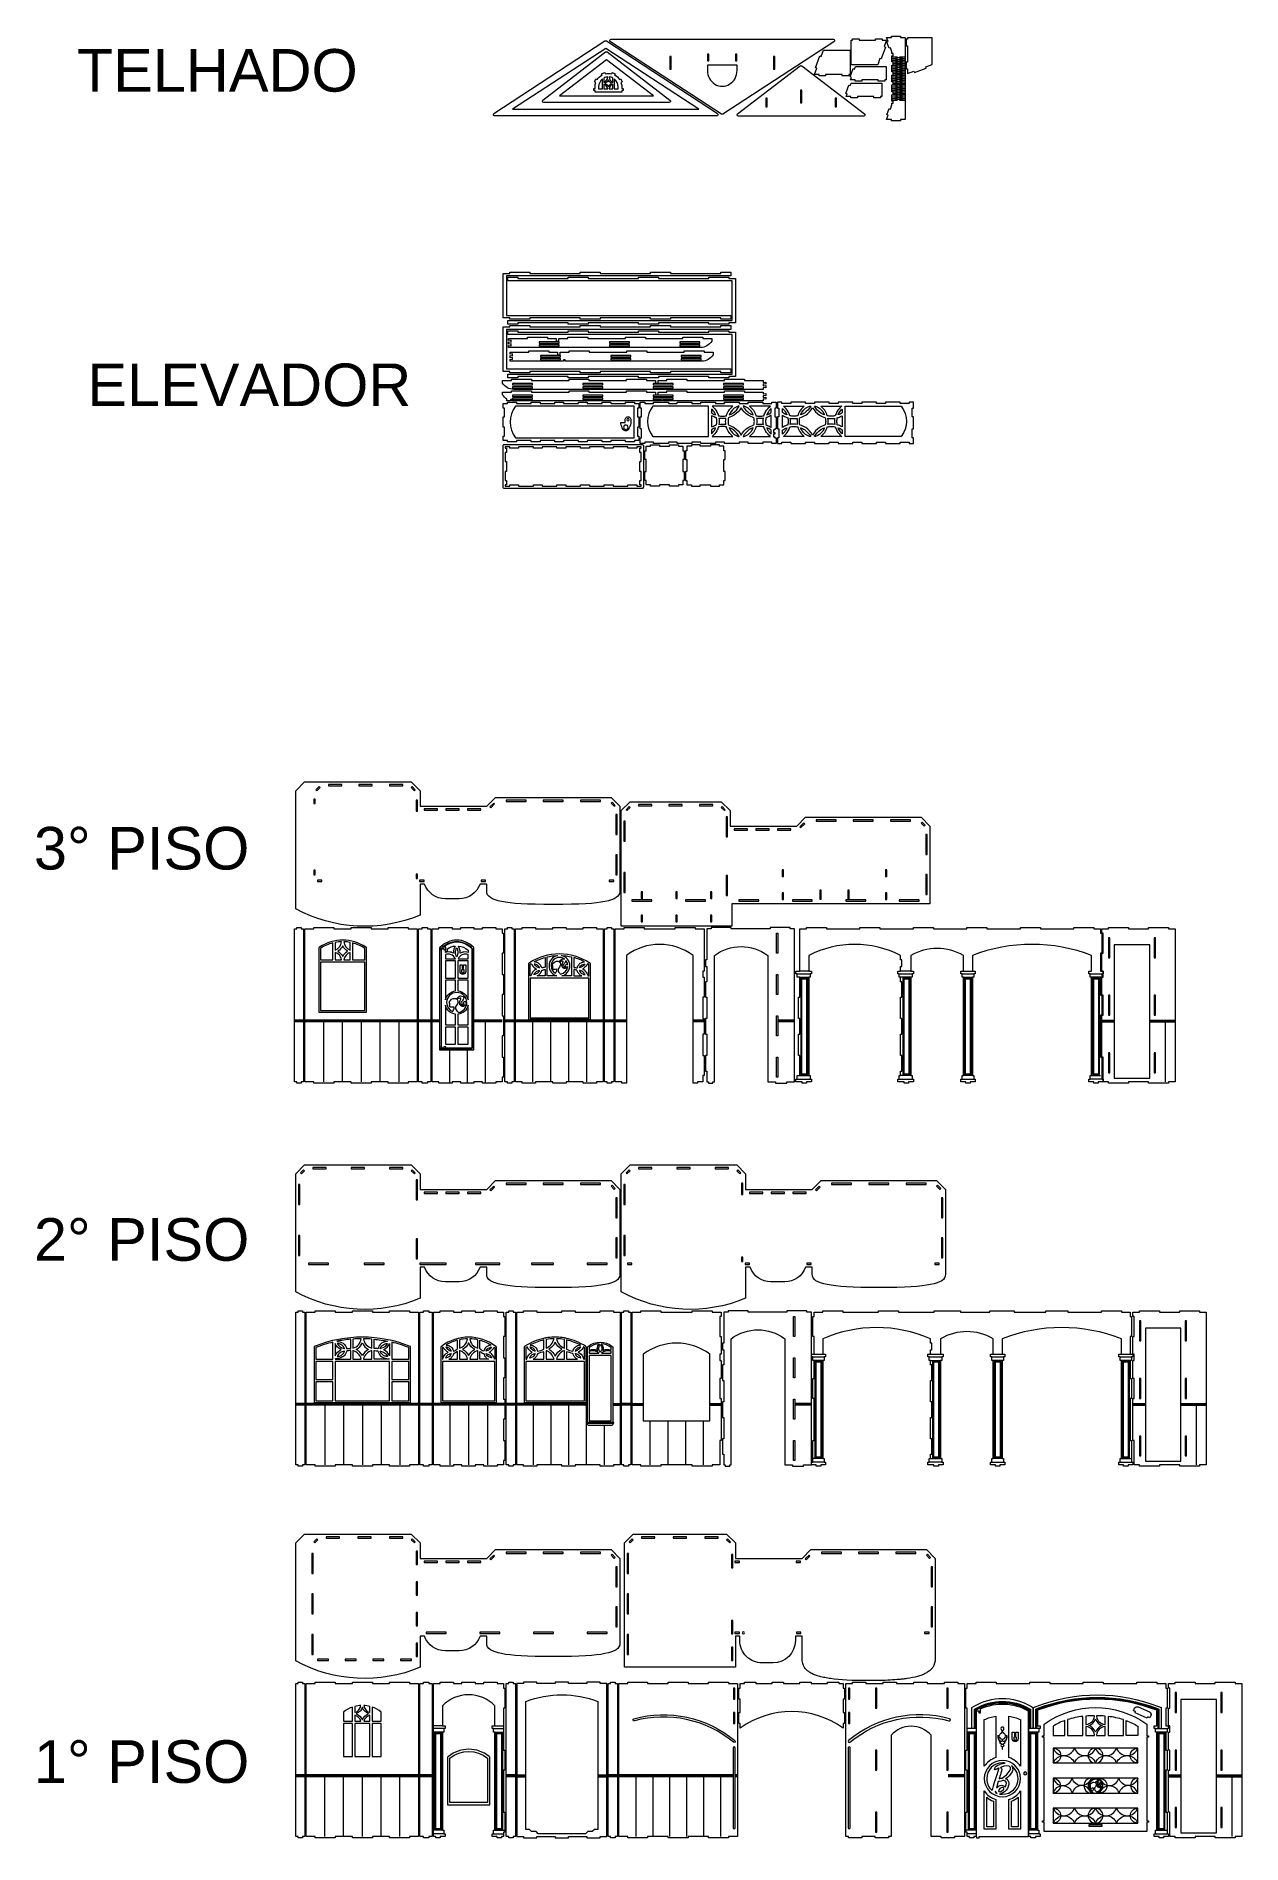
# Model space of a CAD drawing. Header units: millimetres. Extents: x -1649 to 1065, y -1734 to 2335.
import ezdxf

# ---------------------------------------------------------------- set-up
doc = ezdxf.new("R2010")
doc.units = ezdxf.units.MM
doc.header["$MEASUREMENT"] = 0
doc.layers.add('Camada 1', color=7, linetype='Continuous')
doc.styles.add('0', font='arial.ttf', dxfattribs={"height": 1})

msp = doc.modelspace()

# ---------------------------------------------------------------- texts
at = {"layer": 'Camada 1', "color": 250, "style": '0'}
for s, p in [('TELHADO', (-1557.821, 2209.7866)), ('ELEVADOR', (-1534.1143, 1501.9733)), ('3° PISO', (-1654.5806, 458.9904)), ('2° PISO', (-1654.5806, -421.5429)), ('1° PISO', (-1654.5806, -1596.7163))]:
    msp.add_text(s, height=95.86915, dxfattribs=at).set_placement(p)

# ---------------------------------------------------------------- linework, layer by layer
at = {"layer": 'Camada 1', "color": 250, "lineweight": 20}
for points, knots in [([(-115.6149, 2160.5089), (-115.6149, 2160.5089), (-365.5447, 2323.9244), (-365.5447, 2323.9244), (-365.5447, 2323.9244), (-366.542, 2324.5766), (-367.8308, 2324.5766), (-368.828, 2323.9244), (-368.828, 2323.9244), (-368.828, 2323.9244), (-618.7578, 2160.5089), (-618.7578, 2160.5089), (-618.7578, 2160.5089), (-619.8684, 2159.7827), (-620.37, 2158.4132), (-619.9911, 2157.1415), (-619.9911, 2157.1415), (-619.6123, 2155.8697), (-618.443, 2154.998), (-617.116, 2154.998), (-617.116, 2154.998), (-617.116, 2154.998), (-117.2567, 2154.998), (-117.2567, 2154.998), (-117.2567, 2154.998), (-115.9297, 2154.998), (-114.7604, 2155.8697), (-114.3816, 2157.1414), (-114.3816, 2157.1414), (-114.0027, 2158.4132), (-114.5043, 2159.7827), (-115.6149, 2160.5089)], [0, 0, 0, 0, 0.111111111, 0.111111111, 0.111111111, 0.111111111, 0.222222222, 0.222222222, 0.222222222, 0.222222222, 0.333333333, 0.333333333, 0.333333333, 0.333333333, 0.444444444, 0.444444444, 0.444444444, 0.444444444, 0.555555556, 0.555555556, 0.555555556, 0.555555556, 0.666666667, 0.666666667, 0.666666667, 0.666666667, 0.777777778, 0.777777778, 0.777777778, 0.777777778, 1, 1, 1, 1]), ([(-356.2909, 2322.2401), (-356.2909, 2322.2401), (-106.3611, 2158.8246), (-106.3611, 2158.8246), (-106.3611, 2158.8246), (-105.3638, 2158.1724), (-104.075, 2158.1724), (-103.0778, 2158.8246), (-103.0778, 2158.8246), (-103.0778, 2158.8246), (146.852, 2322.2401), (146.852, 2322.2401), (146.852, 2322.2401), (147.9626, 2322.9663), (148.4642, 2324.3358), (148.0853, 2325.6075), (148.0853, 2325.6075), (147.7065, 2326.8793), (146.5372, 2327.751), (145.2102, 2327.751), (145.2102, 2327.751), (145.2102, 2327.751), (-354.6491, 2327.751), (-354.6491, 2327.751), (-354.6491, 2327.751), (-355.9761, 2327.751), (-357.1454, 2326.8793), (-357.5242, 2325.6076), (-357.5242, 2325.6076), (-357.9031, 2324.3358), (-357.4015, 2322.9663), (-356.2909, 2322.2401)], [0, 0, 0, 0, 0.111111111, 0.111111111, 0.111111111, 0.111111111, 0.222222222, 0.222222222, 0.222222222, 0.222222222, 0.333333333, 0.333333333, 0.333333333, 0.333333333, 0.444444444, 0.444444444, 0.444444444, 0.444444444, 0.555555556, 0.555555556, 0.555555556, 0.555555556, 0.666666667, 0.666666667, 0.666666667, 0.666666667, 0.777777778, 0.777777778, 0.777777778, 0.777777778, 1, 1, 1, 1]), ([(185.2345, 2325.3545), (185.2345, 2325.3545), (185.2345, 2270.3545), (185.2345, 2270.3545), (185.2345, 2270.3545), (185.2345, 2270.3545), (245.2161, 2270.3545), (245.2161, 2270.3545), (245.2161, 2270.3545), (245.2161, 2270.3545), (250.3464, 2284.4499), (250.3464, 2284.4499), (250.3464, 2284.4499), (250.3464, 2284.4499), (253.1655, 2283.4238), (253.1655, 2283.4238), (253.1655, 2283.4238), (253.1655, 2283.4238), (262.9233, 2310.2331), (262.9233, 2310.2331), (262.9233, 2310.2331), (262.9233, 2310.2331), (260.1042, 2311.2591), (260.1042, 2311.2591), (260.1042, 2311.2591), (260.1042, 2311.2591), (265.2345, 2325.3545), (265.2345, 2325.3545), (265.2345, 2325.3545), (265.2345, 2325.3545), (255.2345, 2325.3545), (255.2345, 2325.3545), (255.2345, 2325.3545), (255.2345, 2325.3545), (255.2345, 2328.3545), (255.2345, 2328.3545), (255.2345, 2328.3545), (255.2345, 2328.3545), (240.2345, 2328.3545), (240.2345, 2328.3545), (240.2345, 2328.3545), (240.2345, 2328.3545), (240.2345, 2325.3545), (240.2345, 2325.3545), (240.2345, 2325.3545), (240.2345, 2325.3545), (203.2345, 2325.3545), (203.2345, 2325.3545), (203.2345, 2325.3545), (203.2345, 2325.3545), (203.2345, 2328.3545), (203.2345, 2328.3545), (203.2345, 2328.3545), (203.2345, 2328.3545), (188.2345, 2328.3545), (188.2345, 2328.3545), (188.2345, 2328.3545), (188.2345, 2328.3545), (188.2345, 2325.3545), (188.2345, 2325.3545), (188.2345, 2325.3545), (188.2345, 2325.3545), (185.2345, 2325.3545), (185.2345, 2325.3545)], [0, 0, 0, 0, 0.058823529, 0.058823529, 0.058823529, 0.058823529, 0.117647059, 0.117647059, 0.117647059, 0.117647059, 0.176470588, 0.176470588, 0.176470588, 0.176470588, 0.235294118, 0.235294118, 0.235294118, 0.235294118, 0.294117647, 0.294117647, 0.294117647, 0.294117647, 0.352941176, 0.352941176, 0.352941176, 0.352941176, 0.411764706, 0.411764706, 0.411764706, 0.411764706, 0.470588235, 0.470588235, 0.470588235, 0.470588235, 0.529411765, 0.529411765, 0.529411765, 0.529411765, 0.588235294, 0.588235294, 0.588235294, 0.588235294, 0.647058824, 0.647058824, 0.647058824, 0.647058824, 0.705882353, 0.705882353, 0.705882353, 0.705882353, 0.764705882, 0.764705882, 0.764705882, 0.764705882, 0.823529412, 0.823529412, 0.823529412, 0.823529412, 0.882352941, 0.882352941, 0.882352941, 0.882352941, 1, 1, 1, 1]), ([(307.1593, 2147.297), (307.1593, 2147.297), (307.1593, 2331.7018), (307.1593, 2331.7018), (307.1593, 2331.7018), (307.1593, 2331.7018), (296.2402, 2331.7018), (296.2402, 2331.7018), (296.2402, 2331.7018), (296.2402, 2331.7018), (296.2402, 2334.7018), (296.2402, 2334.7018), (296.2402, 2334.7018), (296.2402, 2334.7018), (276.2402, 2334.7018), (276.2402, 2334.7018), (276.2402, 2334.7018), (276.2402, 2334.7018), (276.2402, 2331.7018), (276.2402, 2331.7018), (276.2402, 2331.7018), (276.2402, 2331.7018), (265.3211, 2331.7018), (265.3211, 2331.7018), (265.3211, 2331.7018), (265.3211, 2331.7018), (268.675, 2322.487), (268.675, 2322.487), (268.675, 2322.487), (268.675, 2322.487), (265.856, 2321.4609), (265.856, 2321.4609), (265.856, 2321.4609), (265.856, 2321.4609), (270.9863, 2307.3655), (270.9863, 2307.3655), (270.9863, 2307.3655), (270.9863, 2307.3655), (273.8054, 2308.3916), (273.8054, 2308.3916), (273.8054, 2308.3916), (273.8054, 2308.3916), (277.1593, 2299.1767), (277.1593, 2299.1767), (277.1593, 2299.1767), (277.1593, 2299.1767), (277.1593, 2295.4393), (277.1593, 2295.4393), (277.1593, 2295.4393), (277.1593, 2295.4393), (280.1593, 2295.4393), (280.1593, 2295.4393), (280.1593, 2295.4393), (280.1593, 2295.4393), (280.1593, 2290.4393), (280.1593, 2290.4393), (280.1593, 2290.4393), (280.1593, 2290.4393), (277.1593, 2290.4393), (277.1593, 2290.4393), (277.1593, 2290.4393), (277.1593, 2290.4393), (277.1593, 2276.6382), (277.1593, 2276.6382), (277.1593, 2276.6382), (277.1593, 2276.6382), (280.1593, 2276.6382), (280.1593, 2276.6382), (280.1593, 2276.6382), (280.1593, 2276.6382), (280.1593, 2269.6105), (280.1593, 2269.6105), (280.1593, 2269.6105), (280.1593, 2269.6105), (277.1593, 2269.6105), (277.1593, 2269.6105), (277.1593, 2269.6105), (277.1593, 2269.6105), (277.1593, 2254.2216), (277.1593, 2254.2216), (277.1593, 2254.2216), (277.1593, 2254.2216), (280.1593, 2254.2216), (280.1593, 2254.2216), (280.1593, 2254.2216), (280.1593, 2254.2216), (280.1593, 2247.1939), (280.1593, 2247.1939), (280.1593, 2247.1939), (280.1593, 2247.1939), (277.1593, 2247.1939), (277.1593, 2247.1939), (277.1593, 2247.1939), (277.1593, 2247.1939), (277.1593, 2231.8049), (277.1593, 2231.8049), (277.1593, 2231.8049), (277.1593, 2231.8049), (280.1593, 2231.8049), (280.1593, 2231.8049), (280.1593, 2231.8049), (280.1593, 2231.8049), (280.1593, 2224.7772), (280.1593, 2224.7772), (280.1593, 2224.7772), (280.1593, 2224.7772), (277.1593, 2224.7772), (277.1593, 2224.7772), (277.1593, 2224.7772), (277.1593, 2224.7772), (277.1593, 2209.3883), (277.1593, 2209.3883), (277.1593, 2209.3883), (277.1593, 2209.3883), (280.1593, 2209.3883), (280.1593, 2209.3883), (280.1593, 2209.3883), (280.1593, 2209.3883), (280.1593, 2202.3606), (280.1593, 2202.3606), (280.1593, 2202.3606), (280.1593, 2202.3606), (277.1593, 2202.3606), (277.1593, 2202.3606), (277.1593, 2202.3606), (277.1593, 2202.3606), (277.1593, 2188.5595), (277.1593, 2188.5595), (277.1593, 2188.5595), (277.1593, 2188.5595), (280.1593, 2188.5595), (280.1593, 2188.5595), (280.1593, 2188.5595), (280.1593, 2188.5595), (280.1593, 2183.5595), (280.1593, 2183.5595), (280.1593, 2183.5595), (280.1593, 2183.5595), (277.1593, 2183.5595), (277.1593, 2183.5595), (277.1593, 2183.5595), (277.1593, 2183.5595), (277.1593, 2179.8221), (277.1593, 2179.8221), (277.1593, 2179.8221), (277.1593, 2179.8221), (273.8054, 2170.6072), (273.8054, 2170.6072), (273.8054, 2170.6072), (273.8054, 2170.6072), (270.9863, 2171.6333), (270.9863, 2171.6333), (270.9863, 2171.6333), (270.9863, 2171.6333), (265.856, 2157.5379), (265.856, 2157.5379), (265.856, 2157.5379), (265.856, 2157.5379), (268.675, 2156.5118), (268.675, 2156.5118), (268.675, 2156.5118), (268.675, 2156.5118), (265.3211, 2147.297), (265.3211, 2147.297), (265.3211, 2147.297), (265.3211, 2147.297), (276.2402, 2147.297), (276.2402, 2147.297), (276.2402, 2147.297), (276.2402, 2147.297), (276.2402, 2144.297), (276.2402, 2144.297), (276.2402, 2144.297), (276.2402, 2144.297), (296.2402, 2144.297), (296.2402, 2144.297), (296.2402, 2144.297), (296.2402, 2144.297), (296.2402, 2147.297), (296.2402, 2147.297), (296.2402, 2147.297), (296.2402, 2147.297), (307.1593, 2147.297), (307.1593, 2147.297)], [0, 0, 0, 0, 0.021276596, 0.021276596, 0.021276596, 0.021276596, 0.042553191, 0.042553191, 0.042553191, 0.042553191, 0.063829787, 0.063829787, 0.063829787, 0.063829787, 0.085106383, 0.085106383, 0.085106383, 0.085106383, 0.106382979, 0.106382979, 0.106382979, 0.106382979, 0.127659574, 0.127659574, 0.127659574, 0.127659574, 0.14893617, 0.14893617, 0.14893617, 0.14893617, 0.170212766, 0.170212766, 0.170212766, 0.170212766, 0.191489362, 0.191489362, 0.191489362, 0.191489362, 0.212765957, 0.212765957, 0.212765957, 0.212765957, 0.234042553, 0.234042553, 0.234042553, 0.234042553, 0.255319149, 0.255319149, 0.255319149, 0.255319149, 0.276595745, 0.276595745, 0.276595745, 0.276595745, 0.29787234, 0.29787234, 0.29787234, 0.29787234, 0.319148936, 0.319148936, 0.319148936, 0.319148936, 0.340425532, 0.340425532, 0.340425532, 0.340425532, 0.361702128, 0.361702128, 0.361702128, 0.361702128, 0.382978723, 0.382978723, 0.382978723, 0.382978723, 0.404255319, 0.404255319, 0.404255319, 0.404255319, 0.425531915, 0.425531915, 0.425531915, 0.425531915, 0.446808511, 0.446808511, 0.446808511, 0.446808511, 0.468085106, 0.468085106, 0.468085106, 0.468085106, 0.489361702, 0.489361702, 0.489361702, 0.489361702, 0.510638298, 0.510638298, 0.510638298, 0.510638298, 0.531914894, 0.531914894, 0.531914894, 0.531914894, 0.553191489, 0.553191489, 0.553191489, 0.553191489, 0.574468085, 0.574468085, 0.574468085, 0.574468085, 0.595744681, 0.595744681, 0.595744681, 0.595744681, 0.617021277, 0.617021277, 0.617021277, 0.617021277, 0.638297872, 0.638297872, 0.638297872, 0.638297872, 0.659574468, 0.659574468, 0.659574468, 0.659574468, 0.680851064, 0.680851064, 0.680851064, 0.680851064, 0.70212766, 0.70212766, 0.70212766, 0.70212766, 0.723404255, 0.723404255, 0.723404255, 0.723404255, 0.744680851, 0.744680851, 0.744680851, 0.744680851, 0.765957447, 0.765957447, 0.765957447, 0.765957447, 0.787234043, 0.787234043, 0.787234043, 0.787234043, 0.808510638, 0.808510638, 0.808510638, 0.808510638, 0.829787234, 0.829787234, 0.829787234, 0.829787234, 0.85106383, 0.85106383, 0.85106383, 0.85106383, 0.872340426, 0.872340426, 0.872340426, 0.872340426, 0.893617021, 0.893617021, 0.893617021, 0.893617021, 0.914893617, 0.914893617, 0.914893617, 0.914893617, 0.936170213, 0.936170213, 0.936170213, 0.936170213, 0.957446809, 0.957446809, 0.957446809, 0.957446809, 1, 1, 1, 1]), ([(312.6811, 2330.8878), (312.6811, 2330.8878), (367.6811, 2330.8878), (367.6811, 2330.8878), (367.6811, 2330.8878), (367.6811, 2330.8878), (367.6811, 2270.9062), (367.6811, 2270.9062), (367.6811, 2270.9062), (367.6811, 2270.9062), (353.5857, 2265.7759), (353.5857, 2265.7759), (353.5857, 2265.7759), (353.5857, 2265.7759), (354.6118, 2262.9568), (354.6118, 2262.9568), (354.6118, 2262.9568), (354.6118, 2262.9568), (327.8025, 2253.199), (327.8025, 2253.199), (327.8025, 2253.199), (327.8025, 2253.199), (326.7765, 2256.0181), (326.7765, 2256.0181), (326.7765, 2256.0181), (326.7765, 2256.0181), (312.6811, 2250.8878), (312.6811, 2250.8878), (312.6811, 2250.8878), (312.6811, 2250.8878), (312.6811, 2260.8878), (312.6811, 2260.8878), (312.6811, 2260.8878), (312.6811, 2260.8878), (309.6811, 2260.8878), (309.6811, 2260.8878), (309.6811, 2260.8878), (309.6811, 2260.8878), (309.6811, 2275.8878), (309.6811, 2275.8878), (309.6811, 2275.8878), (309.6811, 2275.8878), (312.6811, 2275.8878), (312.6811, 2275.8878), (312.6811, 2275.8878), (312.6811, 2275.8878), (312.6811, 2312.8878), (312.6811, 2312.8878), (312.6811, 2312.8878), (312.6811, 2312.8878), (309.6811, 2312.8878), (309.6811, 2312.8878), (309.6811, 2312.8878), (309.6811, 2312.8878), (309.6811, 2327.8878), (309.6811, 2327.8878), (309.6811, 2327.8878), (309.6811, 2327.8878), (312.6811, 2327.8878), (312.6811, 2327.8878), (312.6811, 2327.8878), (312.6811, 2327.8878), (312.6811, 2330.8878), (312.6811, 2330.8878)], [0, 0, 0, 0, 0.058823529, 0.058823529, 0.058823529, 0.058823529, 0.117647059, 0.117647059, 0.117647059, 0.117647059, 0.176470588, 0.176470588, 0.176470588, 0.176470588, 0.235294118, 0.235294118, 0.235294118, 0.235294118, 0.294117647, 0.294117647, 0.294117647, 0.294117647, 0.352941176, 0.352941176, 0.352941176, 0.352941176, 0.411764706, 0.411764706, 0.411764706, 0.411764706, 0.470588235, 0.470588235, 0.470588235, 0.470588235, 0.529411765, 0.529411765, 0.529411765, 0.529411765, 0.588235294, 0.588235294, 0.588235294, 0.588235294, 0.647058824, 0.647058824, 0.647058824, 0.647058824, 0.705882353, 0.705882353, 0.705882353, 0.705882353, 0.764705882, 0.764705882, 0.764705882, 0.764705882, 0.823529412, 0.823529412, 0.823529412, 0.823529412, 0.882352941, 0.882352941, 0.882352941, 0.882352941, 1, 1, 1, 1]), ([(-367.1864, 2307.0761), (-367.1864, 2307.0761), (-157.5375, 2169.998), (-157.5375, 2169.998), (-157.5375, 2169.998), (-157.5375, 2169.998), (-576.8352, 2169.998), (-576.8352, 2169.998), (-576.8352, 2169.998), (-576.8352, 2169.998), (-367.1864, 2307.0761), (-367.1864, 2307.0761)], [0, 0, 0, 0, 0.25, 0.25, 0.25, 0.25, 0.5, 0.5, 0.5, 0.5, 1, 1, 1, 1]), ([(-367.3181, 2299.0786), (-367.3181, 2299.0786), (-508.4743, 2190.8588), (-508.4743, 2190.8588), (-508.4743, 2190.8588), (-509.4945, 2190.0767), (-509.903, 2188.7316), (-509.49, 2187.5143), (-509.49, 2187.5143), (-509.0771, 2186.297), (-507.9345, 2185.478), (-506.649, 2185.478), (-506.649, 2185.478), (-506.649, 2185.478), (-224.3366, 2185.478), (-224.3366, 2185.478), (-224.3366, 2185.478), (-223.0511, 2185.478), (-221.9085, 2186.297), (-221.4956, 2187.5143), (-221.4956, 2187.5143), (-221.0826, 2188.7316), (-221.4911, 2190.0767), (-222.5113, 2190.8588), (-222.5113, 2190.8588), (-222.5113, 2190.8588), (-363.6675, 2299.0786), (-363.6675, 2299.0786), (-363.6675, 2299.0786), (-364.7443, 2299.9042), (-366.2413, 2299.9042), (-367.3181, 2299.0786)], [0, 0, 0, 0, 0.111111111, 0.111111111, 0.111111111, 0.111111111, 0.222222222, 0.222222222, 0.222222222, 0.222222222, 0.333333333, 0.333333333, 0.333333333, 0.333333333, 0.444444444, 0.444444444, 0.444444444, 0.444444444, 0.555555556, 0.555555556, 0.555555556, 0.555555556, 0.666666667, 0.666666667, 0.666666667, 0.666666667, 0.777777778, 0.777777778, 0.777777778, 0.777777778, 1, 1, 1, 1]), ([(-259.7116, 2200.478), (-259.7116, 2200.478), (-471.274, 2200.478), (-471.274, 2200.478), (-471.274, 2200.478), (-471.274, 2200.478), (-365.4928, 2281.5769), (-365.4928, 2281.5769), (-365.4928, 2281.5769), (-365.4928, 2281.5769), (-259.7116, 2200.478), (-259.7116, 2200.478)], [0, 0, 0, 0, 0.25, 0.25, 0.25, 0.25, 0.5, 0.5, 0.5, 0.5, 1, 1, 1, 1]), ([(-219.7194, 2289.251), (-219.7194, 2289.251), (-219.7194, 2260.7212), (-219.7194, 2260.7212), (-219.7194, 2260.7212), (-219.7194, 2260.7212), (-222.7194, 2260.7212), (-222.7194, 2260.7212), (-222.7194, 2260.7212), (-222.7194, 2260.7212), (-222.7194, 2289.251), (-222.7194, 2289.251), (-222.7194, 2289.251), (-222.7194, 2289.251), (-219.7194, 2289.251), (-219.7194, 2289.251)], [0, 0, 0, 0, 0.2, 0.2, 0.2, 0.2, 0.4, 0.4, 0.4, 0.4, 0.6, 0.6, 0.6, 0.6, 1, 1, 1, 1]), ([(-137.7194, 2279.4448), (-137.7194, 2279.4448), (-137.7194, 2294.4448), (-137.7194, 2294.4448), (-137.7194, 2294.4448), (-137.7194, 2294.4448), (-134.7194, 2294.4448), (-134.7194, 2294.4448), (-134.7194, 2294.4448), (-134.7194, 2294.4448), (-134.7194, 2279.4448), (-134.7194, 2279.4448), (-134.7194, 2279.4448), (-134.7194, 2279.4448), (-137.7194, 2279.4448), (-137.7194, 2279.4448)], [0, 0, 0, 0, 0.2, 0.2, 0.2, 0.2, 0.4, 0.4, 0.4, 0.4, 0.6, 0.6, 0.6, 0.6, 1, 1, 1, 1]), ([(-74.7195, 2279.4448), (-74.7195, 2279.4448), (-74.7195, 2294.4448), (-74.7195, 2294.4448), (-74.7195, 2294.4448), (-74.7195, 2294.4448), (-71.7195, 2294.4448), (-71.7195, 2294.4448), (-71.7195, 2294.4448), (-71.7195, 2294.4448), (-71.7195, 2279.4448), (-71.7195, 2279.4448), (-71.7195, 2279.4448), (-71.7195, 2279.4448), (-74.7195, 2279.4448), (-74.7195, 2279.4448)], [0, 0, 0, 0, 0.2, 0.2, 0.2, 0.2, 0.4, 0.4, 0.4, 0.4, 0.6, 0.6, 0.6, 0.6, 1, 1, 1, 1]), ([(10.2805, 2260.7212), (10.2805, 2260.7212), (10.2805, 2289.251), (10.2805, 2289.251), (10.2805, 2289.251), (10.2805, 2289.251), (13.2805, 2289.251), (13.2805, 2289.251), (13.2805, 2289.251), (13.2805, 2289.251), (13.2805, 2260.7212), (13.2805, 2260.7212), (13.2805, 2260.7212), (13.2805, 2260.7212), (10.2805, 2260.7212), (10.2805, 2260.7212)], [0, 0, 0, 0, 0.2, 0.2, 0.2, 0.2, 0.4, 0.4, 0.4, 0.4, 0.6, 0.6, 0.6, 0.6, 1, 1, 1, 1]), ([(183.0977, 2248.3778), (183.0977, 2248.3778), (183.0977, 2303.3778), (183.0977, 2303.3778), (183.0977, 2303.3778), (183.0977, 2303.3778), (123.1161, 2303.3778), (123.1161, 2303.3778), (123.1161, 2303.3778), (123.1161, 2303.3778), (117.9858, 2289.2824), (117.9858, 2289.2824), (117.9858, 2289.2824), (117.9858, 2289.2824), (115.1667, 2290.3085), (115.1667, 2290.3085), (115.1667, 2290.3085), (115.1667, 2290.3085), (105.4089, 2263.4992), (105.4089, 2263.4992), (105.4089, 2263.4992), (105.4089, 2263.4992), (108.228, 2262.4732), (108.228, 2262.4732), (108.228, 2262.4732), (108.228, 2262.4732), (103.0977, 2248.3778), (103.0977, 2248.3778), (103.0977, 2248.3778), (103.0977, 2248.3778), (113.0977, 2248.3778), (113.0977, 2248.3778), (113.0977, 2248.3778), (113.0977, 2248.3778), (113.0977, 2245.3778), (113.0977, 2245.3778), (113.0977, 2245.3778), (113.0977, 2245.3778), (128.0977, 2245.3778), (128.0977, 2245.3778), (128.0977, 2245.3778), (128.0977, 2245.3778), (128.0977, 2248.3778), (128.0977, 2248.3778), (128.0977, 2248.3778), (128.0977, 2248.3778), (165.0977, 2248.3778), (165.0977, 2248.3778), (165.0977, 2248.3778), (165.0977, 2248.3778), (165.0977, 2245.3778), (165.0977, 2245.3778), (165.0977, 2245.3778), (165.0977, 2245.3778), (180.0977, 2245.3778), (180.0977, 2245.3778), (180.0977, 2245.3778), (180.0977, 2245.3778), (180.0977, 2248.3778), (180.0977, 2248.3778), (180.0977, 2248.3778), (180.0977, 2248.3778), (183.0977, 2248.3778), (183.0977, 2248.3778)], [0, 0, 0, 0, 0.058823529, 0.058823529, 0.058823529, 0.058823529, 0.117647059, 0.117647059, 0.117647059, 0.117647059, 0.176470588, 0.176470588, 0.176470588, 0.176470588, 0.235294118, 0.235294118, 0.235294118, 0.235294118, 0.294117647, 0.294117647, 0.294117647, 0.294117647, 0.352941176, 0.352941176, 0.352941176, 0.352941176, 0.411764706, 0.411764706, 0.411764706, 0.411764706, 0.470588235, 0.470588235, 0.470588235, 0.470588235, 0.529411765, 0.529411765, 0.529411765, 0.529411765, 0.588235294, 0.588235294, 0.588235294, 0.588235294, 0.647058824, 0.647058824, 0.647058824, 0.647058824, 0.705882353, 0.705882353, 0.705882353, 0.705882353, 0.764705882, 0.764705882, 0.764705882, 0.764705882, 0.823529412, 0.823529412, 0.823529412, 0.823529412, 0.882352941, 0.882352941, 0.882352941, 0.882352941, 1, 1, 1, 1]), ([(-375.1959, 2247.3271), (-379.7395, 2244.904), (-383.5829, 2241.3523), (-386.3563, 2237.0137), (-386.3563, 2237.0137), (-386.3563, 2237.0137), (-388.884, 2238.6294), (-388.884, 2238.6294), (-388.884, 2238.6294), (-390.2711, 2236.4594), (-391.3994, 2234.1345), (-392.2459, 2231.7021), (-392.2459, 2231.7021), (-392.2459, 2231.7021), (-389.4125, 2230.7161), (-389.4125, 2230.7161), (-389.4125, 2230.7161), (-390.5158, 2227.5458), (-391.0792, 2224.2128), (-391.0792, 2220.856), (-391.0792, 2220.856), (-391.0792, 2220.856), (-391.0792, 2217.1186), (-391.0792, 2217.1186), (-391.0792, 2217.1186), (-391.0792, 2217.1186), (-394.0792, 2217.1186), (-394.0792, 2217.1186), (-394.0792, 2217.1186), (-394.0792, 2217.1186), (-394.0792, 2212.1186), (-394.0792, 2212.1186), (-394.0792, 2212.1186), (-394.0792, 2212.1186), (-391.0792, 2212.1186), (-391.0792, 2212.1186), (-391.0792, 2212.1186), (-391.0792, 2212.1186), (-391.0792, 2208.3811), (-391.0792, 2208.3811), (-391.0792, 2208.3811), (-391.0792, 2208.3811), (-331.0792, 2208.3811), (-331.0792, 2208.3811), (-331.0792, 2208.3811), (-331.0792, 2208.3811), (-331.0792, 2212.1186), (-331.0792, 2212.1186), (-331.0792, 2212.1186), (-331.0792, 2212.1186), (-328.0792, 2212.1186), (-328.0792, 2212.1186), (-328.0792, 2212.1186), (-328.0792, 2212.1186), (-328.0792, 2217.1186), (-328.0792, 2217.1186), (-328.0792, 2217.1186), (-328.0792, 2217.1186), (-331.0792, 2217.1186), (-331.0792, 2217.1186), (-331.0792, 2217.1186), (-331.0792, 2217.1186), (-331.0792, 2220.856), (-331.0792, 2220.856), (-331.0792, 2220.856), (-331.0792, 2224.2128), (-331.6426, 2227.5458), (-332.7459, 2230.7161), (-332.7459, 2230.7161), (-332.7459, 2230.7161), (-329.9125, 2231.7021), (-329.9125, 2231.7021), (-329.9125, 2231.7021), (-330.759, 2234.1345), (-331.8873, 2236.4594), (-333.2744, 2238.6294), (-333.2744, 2238.6294), (-333.2744, 2238.6294), (-335.8021, 2237.0137), (-335.8021, 2237.0137), (-335.8021, 2237.0137), (-338.5755, 2241.3523), (-342.4189, 2244.904), (-346.9625, 2247.3271), (-346.9625, 2247.3271), (-346.9625, 2247.3271), (-345.5508, 2249.9742), (-345.5508, 2249.9742), (-345.5508, 2249.9742), (-347.8233, 2251.1861), (-350.2299, 2252.1278), (-352.7214, 2252.7801), (-352.7214, 2252.7801), (-352.7214, 2252.7801), (-353.4812, 2249.8779), (-353.4812, 2249.8779), (-353.4812, 2249.8779), (-358.4625, 2251.182), (-363.6957, 2251.182), (-368.6772, 2249.8779), (-368.6772, 2249.8779), (-368.6772, 2249.8779), (-369.437, 2252.7801), (-369.437, 2252.7801), (-369.437, 2252.7801), (-371.9285, 2252.1278), (-374.3351, 2251.1861), (-376.6076, 2249.9742), (-376.6076, 2249.9742), (-376.6076, 2249.9742), (-375.1959, 2247.3271), (-375.1959, 2247.3271)], [0, 0, 0, 0, 0.034482759, 0.034482759, 0.034482759, 0.034482759, 0.068965517, 0.068965517, 0.068965517, 0.068965517, 0.103448276, 0.103448276, 0.103448276, 0.103448276, 0.137931034, 0.137931034, 0.137931034, 0.137931034, 0.172413793, 0.172413793, 0.172413793, 0.172413793, 0.206896552, 0.206896552, 0.206896552, 0.206896552, 0.24137931, 0.24137931, 0.24137931, 0.24137931, 0.275862069, 0.275862069, 0.275862069, 0.275862069, 0.310344828, 0.310344828, 0.310344828, 0.310344828, 0.344827586, 0.344827586, 0.344827586, 0.344827586, 0.379310345, 0.379310345, 0.379310345, 0.379310345, 0.413793103, 0.413793103, 0.413793103, 0.413793103, 0.448275862, 0.448275862, 0.448275862, 0.448275862, 0.482758621, 0.482758621, 0.482758621, 0.482758621, 0.517241379, 0.517241379, 0.517241379, 0.517241379, 0.551724138, 0.551724138, 0.551724138, 0.551724138, 0.586206897, 0.586206897, 0.586206897, 0.586206897, 0.620689655, 0.620689655, 0.620689655, 0.620689655, 0.655172414, 0.655172414, 0.655172414, 0.655172414, 0.689655172, 0.689655172, 0.689655172, 0.689655172, 0.724137931, 0.724137931, 0.724137931, 0.724137931, 0.75862069, 0.75862069, 0.75862069, 0.75862069, 0.793103448, 0.793103448, 0.793103448, 0.793103448, 0.827586207, 0.827586207, 0.827586207, 0.827586207, 0.862068966, 0.862068966, 0.862068966, 0.862068966, 0.896551724, 0.896551724, 0.896551724, 0.896551724, 0.931034483, 0.931034483, 0.931034483, 0.931034483, 1, 1, 1, 1]), ([(-383.0792, 2220.856), (-383.0792, 2227.8299), (-379.7727, 2234.3908), (-374.1671, 2238.5395), (-374.1671, 2238.5395), (-374.1671, 2238.5395), (-374.1671, 2216.3811), (-374.1671, 2216.3811), (-374.1671, 2216.3811), (-374.1671, 2216.3811), (-383.0792, 2216.3811), (-383.0792, 2216.3811), (-383.0792, 2216.3811), (-383.0792, 2216.3811), (-383.0792, 2220.856), (-383.0792, 2220.856)], [0, 0, 0, 0, 0.2, 0.2, 0.2, 0.2, 0.4, 0.4, 0.4, 0.4, 0.6, 0.6, 0.6, 0.6, 1, 1, 1, 1]), ([(-371.1671, 2230.059), (-371.1671, 2230.059), (-371.1671, 2240.4068), (-371.1671, 2240.4068), (-371.1671, 2240.4068), (-368.5008, 2241.7826), (-365.5814, 2242.5984), (-362.5882, 2242.8042), (-362.5882, 2242.8042), (-363.0546, 2237.3592), (-366.2981, 2232.5405), (-371.1671, 2230.059)], [0, 0, 0, 0, 0.25, 0.25, 0.25, 0.25, 0.5, 0.5, 0.5, 0.5, 1, 1, 1, 1]), ([(-350.9913, 2230.059), (-355.8603, 2232.5405), (-359.1038, 2237.3592), (-359.5702, 2242.8042), (-359.5702, 2242.8042), (-356.577, 2242.5984), (-353.6576, 2241.7826), (-350.9913, 2240.4068), (-350.9913, 2240.4068), (-350.9913, 2240.4068), (-350.9913, 2230.059), (-350.9913, 2230.059)], [0, 0, 0, 0, 0.25, 0.25, 0.25, 0.25, 0.5, 0.5, 0.5, 0.5, 1, 1, 1, 1]), ([(-347.9913, 2216.3811), (-347.9913, 2216.3811), (-347.9913, 2238.5395), (-347.9913, 2238.5395), (-347.9913, 2238.5395), (-342.3857, 2234.3908), (-339.0792, 2227.8299), (-339.0792, 2220.856), (-339.0792, 2220.856), (-339.0792, 2220.856), (-339.0792, 2216.3811), (-339.0792, 2216.3811), (-339.0792, 2216.3811), (-339.0792, 2216.3811), (-347.9913, 2216.3811), (-347.9913, 2216.3811)], [0, 0, 0, 0, 0.2, 0.2, 0.2, 0.2, 0.4, 0.4, 0.4, 0.4, 0.6, 0.6, 0.6, 0.6, 1, 1, 1, 1]), ([(-121.3694, 2226.7656), (-131.6725, 2233.0958), (-138.0194, 2244.7945), (-138.0194, 2257.4549), (-138.0194, 2257.4549), (-138.0194, 2257.4549), (-138.0194, 2269.6385), (-138.0194, 2269.6385), (-138.0194, 2269.6385), (-138.0194, 2269.6385), (-71.4195, 2269.6385), (-71.4195, 2269.6385), (-71.4195, 2269.6385), (-71.4195, 2269.6385), (-71.4195, 2257.4549), (-71.4195, 2257.4549), (-71.4195, 2257.4549), (-71.4195, 2244.7945), (-77.7664, 2233.0958), (-88.0695, 2226.7656), (-88.0695, 2226.7656), (-98.3726, 2220.4354), (-111.0663, 2220.4354), (-121.3694, 2226.7656)], [0, 0, 0, 0, 0.142857143, 0.142857143, 0.142857143, 0.142857143, 0.285714286, 0.285714286, 0.285714286, 0.285714286, 0.428571429, 0.428571429, 0.428571429, 0.428571429, 0.571428571, 0.571428571, 0.571428571, 0.571428571, 0.714285714, 0.714285714, 0.714285714, 0.714285714, 1, 1, 1, 1]), ([(215.6387, 2159.9464), (215.6387, 2159.9464), (74.4825, 2268.1662), (74.4825, 2268.1662), (74.4825, 2268.1662), (73.4057, 2268.9918), (71.9087, 2268.9918), (70.8319, 2268.1662), (70.8319, 2268.1662), (70.8319, 2268.1662), (-70.3243, 2159.9464), (-70.3243, 2159.9464), (-70.3243, 2159.9464), (-71.3445, 2159.1643), (-71.753, 2157.8192), (-71.34, 2156.6019), (-71.34, 2156.6019), (-70.9271, 2155.3846), (-69.7845, 2154.5656), (-68.499, 2154.5656), (-68.499, 2154.5656), (-68.499, 2154.5656), (213.8134, 2154.5656), (213.8134, 2154.5656), (213.8134, 2154.5656), (215.0989, 2154.5656), (216.2415, 2155.3846), (216.6544, 2156.6019), (216.6544, 2156.6019), (217.0674, 2157.8192), (216.6589, 2159.1643), (215.6387, 2159.9464)], [0, 0, 0, 0, 0.111111111, 0.111111111, 0.111111111, 0.111111111, 0.222222222, 0.222222222, 0.222222222, 0.222222222, 0.333333333, 0.333333333, 0.333333333, 0.333333333, 0.444444444, 0.444444444, 0.444444444, 0.444444444, 0.555555556, 0.555555556, 0.555555556, 0.555555556, 0.666666667, 0.666666667, 0.666666667, 0.666666667, 0.777777778, 0.777777778, 0.777777778, 0.777777778, 1, 1, 1, 1]), ([(264.2774, 2266.2777), (264.2774, 2266.2777), (195.1965, 2266.2777), (195.1965, 2266.2777), (195.1965, 2266.2777), (195.1965, 2266.2777), (193.1444, 2260.6395), (193.1444, 2260.6395), (193.1444, 2260.6395), (193.1444, 2260.6395), (190.3253, 2261.6656), (190.3253, 2261.6656), (190.3253, 2261.6656), (190.3253, 2261.6656), (183.5104, 2242.9419), (183.5104, 2242.9419), (183.5104, 2242.9419), (183.5104, 2242.9419), (186.3295, 2241.9159), (186.3295, 2241.9159), (186.3295, 2241.9159), (186.3295, 2241.9159), (184.2774, 2236.2777), (184.2774, 2236.2777), (184.2774, 2236.2777), (184.2774, 2236.2777), (194.2774, 2236.2777), (194.2774, 2236.2777), (194.2774, 2236.2777), (194.2774, 2236.2777), (194.2774, 2233.2777), (194.2774, 2233.2777), (194.2774, 2233.2777), (194.2774, 2233.2777), (209.2774, 2233.2777), (209.2774, 2233.2777), (209.2774, 2233.2777), (209.2774, 2233.2777), (209.2774, 2236.2777), (209.2774, 2236.2777), (209.2774, 2236.2777), (209.2774, 2236.2777), (246.2774, 2236.2777), (246.2774, 2236.2777), (246.2774, 2236.2777), (246.2774, 2236.2777), (246.2774, 2233.2777), (246.2774, 2233.2777), (246.2774, 2233.2777), (246.2774, 2233.2777), (261.2774, 2233.2777), (261.2774, 2233.2777), (261.2774, 2233.2777), (261.2774, 2233.2777), (261.2774, 2236.2777), (261.2774, 2236.2777), (261.2774, 2236.2777), (261.2774, 2236.2777), (264.2774, 2236.2777), (264.2774, 2236.2777), (264.2774, 2236.2777), (264.2774, 2236.2777), (264.2774, 2266.2777), (264.2774, 2266.2777)], [0, 0, 0, 0, 0.058823529, 0.058823529, 0.058823529, 0.058823529, 0.117647059, 0.117647059, 0.117647059, 0.117647059, 0.176470588, 0.176470588, 0.176470588, 0.176470588, 0.235294118, 0.235294118, 0.235294118, 0.235294118, 0.294117647, 0.294117647, 0.294117647, 0.294117647, 0.352941176, 0.352941176, 0.352941176, 0.352941176, 0.411764706, 0.411764706, 0.411764706, 0.411764706, 0.470588235, 0.470588235, 0.470588235, 0.470588235, 0.529411765, 0.529411765, 0.529411765, 0.529411765, 0.588235294, 0.588235294, 0.588235294, 0.588235294, 0.647058824, 0.647058824, 0.647058824, 0.647058824, 0.705882353, 0.705882353, 0.705882353, 0.705882353, 0.764705882, 0.764705882, 0.764705882, 0.764705882, 0.823529412, 0.823529412, 0.823529412, 0.823529412, 0.882352941, 0.882352941, 0.882352941, 0.882352941, 1, 1, 1, 1]), ([(-371.1671, 2216.3811), (-371.1671, 2216.3811), (-371.1671, 2226.7496), (-371.1671, 2226.7496), (-371.1671, 2226.7496), (-366.9201, 2224.7344), (-363.7893, 2220.935), (-362.6232, 2216.3811), (-362.6232, 2216.3811), (-362.6232, 2216.3811), (-371.1671, 2216.3811), (-371.1671, 2216.3811)], [0, 0, 0, 0, 0.25, 0.25, 0.25, 0.25, 0.5, 0.5, 0.5, 0.5, 1, 1, 1, 1]), ([(-368.0029, 2228.4341), (-364.9415, 2230.4492), (-362.5352, 2233.3144), (-361.0792, 2236.6779), (-361.0792, 2236.6779), (-359.6232, 2233.3144), (-357.2169, 2230.4492), (-354.1555, 2228.4341), (-354.1555, 2228.4341), (-357.1288, 2226.5832), (-359.5266, 2223.9394), (-361.0792, 2220.8001), (-361.0792, 2220.8001), (-362.6318, 2223.9394), (-365.0296, 2226.5832), (-368.0029, 2228.4341)], [0, 0, 0, 0, 0.2, 0.2, 0.2, 0.2, 0.4, 0.4, 0.4, 0.4, 0.6, 0.6, 0.6, 0.6, 1, 1, 1, 1]), ([(-359.5352, 2216.3811), (-358.3691, 2220.935), (-355.2383, 2224.7344), (-350.9913, 2226.7496), (-350.9913, 2226.7496), (-350.9913, 2226.7496), (-350.9913, 2216.3811), (-350.9913, 2216.3811), (-350.9913, 2216.3811), (-350.9913, 2216.3811), (-359.5352, 2216.3811), (-359.5352, 2216.3811)], [0, 0, 0, 0, 0.25, 0.25, 0.25, 0.25, 0.5, 0.5, 0.5, 0.5, 1, 1, 1, 1]), ([(71.1572, 2213.0954), (71.1572, 2213.0954), (74.1572, 2213.0954), (74.1572, 2213.0954), (74.1572, 2213.0954), (74.1572, 2213.0954), (74.1572, 2184.5656), (74.1572, 2184.5656), (74.1572, 2184.5656), (74.1572, 2184.5656), (71.1572, 2184.5656), (71.1572, 2184.5656), (71.1572, 2184.5656), (71.1572, 2184.5656), (71.1572, 2213.0954), (71.1572, 2213.0954)], [0, 0, 0, 0, 0.2, 0.2, 0.2, 0.2, 0.4, 0.4, 0.4, 0.4, 0.6, 0.6, 0.6, 0.6, 1, 1, 1, 1]), ([(254.5407, 2229.0243), (254.5407, 2229.0243), (185.4598, 2229.0243), (185.4598, 2229.0243), (185.4598, 2229.0243), (185.4598, 2229.0243), (183.4077, 2223.3861), (183.4077, 2223.3861), (183.4077, 2223.3861), (183.4077, 2223.3861), (180.5886, 2224.4122), (180.5886, 2224.4122), (180.5886, 2224.4122), (180.5886, 2224.4122), (173.7737, 2205.6885), (173.7737, 2205.6885), (173.7737, 2205.6885), (173.7737, 2205.6885), (176.5928, 2204.6625), (176.5928, 2204.6625), (176.5928, 2204.6625), (176.5928, 2204.6625), (174.5407, 2199.0243), (174.5407, 2199.0243), (174.5407, 2199.0243), (174.5407, 2199.0243), (184.5407, 2199.0243), (184.5407, 2199.0243), (184.5407, 2199.0243), (184.5407, 2199.0243), (184.5407, 2196.0243), (184.5407, 2196.0243), (184.5407, 2196.0243), (184.5407, 2196.0243), (199.5407, 2196.0243), (199.5407, 2196.0243), (199.5407, 2196.0243), (199.5407, 2196.0243), (199.5407, 2199.0243), (199.5407, 2199.0243), (199.5407, 2199.0243), (199.5407, 2199.0243), (236.5407, 2199.0243), (236.5407, 2199.0243), (236.5407, 2199.0243), (236.5407, 2199.0243), (236.5407, 2196.0243), (236.5407, 2196.0243), (236.5407, 2196.0243), (236.5407, 2196.0243), (251.5407, 2196.0243), (251.5407, 2196.0243), (251.5407, 2196.0243), (251.5407, 2196.0243), (251.5407, 2199.0243), (251.5407, 2199.0243), (251.5407, 2199.0243), (251.5407, 2199.0243), (254.5407, 2199.0243), (254.5407, 2199.0243), (254.5407, 2199.0243), (254.5407, 2199.0243), (254.5407, 2229.0243), (254.5407, 2229.0243)], [0, 0, 0, 0, 0.058823529, 0.058823529, 0.058823529, 0.058823529, 0.117647059, 0.117647059, 0.117647059, 0.117647059, 0.176470588, 0.176470588, 0.176470588, 0.176470588, 0.235294118, 0.235294118, 0.235294118, 0.235294118, 0.294117647, 0.294117647, 0.294117647, 0.294117647, 0.352941176, 0.352941176, 0.352941176, 0.352941176, 0.411764706, 0.411764706, 0.411764706, 0.411764706, 0.470588235, 0.470588235, 0.470588235, 0.470588235, 0.529411765, 0.529411765, 0.529411765, 0.529411765, 0.588235294, 0.588235294, 0.588235294, 0.588235294, 0.647058824, 0.647058824, 0.647058824, 0.647058824, 0.705882353, 0.705882353, 0.705882353, 0.705882353, 0.764705882, 0.764705882, 0.764705882, 0.764705882, 0.823529412, 0.823529412, 0.823529412, 0.823529412, 0.882352941, 0.882352941, 0.882352941, 0.882352941, 1, 1, 1, 1]), ([(-3.8428, 2195.4909), (-3.8428, 2195.4909), (-3.8428, 2175.5656), (-3.8428, 2175.5656), (-3.8428, 2175.5656), (-3.8428, 2175.5656), (-6.8428, 2175.5656), (-6.8428, 2175.5656), (-6.8428, 2175.5656), (-6.8428, 2175.5656), (-6.8428, 2195.4909), (-6.8428, 2195.4909), (-6.8428, 2195.4909), (-6.8428, 2195.4909), (-3.8428, 2195.4909), (-3.8428, 2195.4909)], [0, 0, 0, 0, 0.2, 0.2, 0.2, 0.2, 0.4, 0.4, 0.4, 0.4, 0.6, 0.6, 0.6, 0.6, 1, 1, 1, 1]), ([(149.1572, 2195.4909), (149.1572, 2195.4909), (152.1572, 2195.4909), (152.1572, 2195.4909), (152.1572, 2195.4909), (152.1572, 2195.4909), (152.1572, 2175.5656), (152.1572, 2175.5656), (152.1572, 2175.5656), (152.1572, 2175.5656), (149.1572, 2175.5656), (149.1572, 2175.5656), (149.1572, 2175.5656), (149.1572, 2175.5656), (149.1572, 2195.4909), (149.1572, 2195.4909)], [0, 0, 0, 0, 0.2, 0.2, 0.2, 0.2, 0.4, 0.4, 0.4, 0.4, 0.6, 0.6, 0.6, 0.6, 1, 1, 1, 1]), ([(-85.7542, 1795.2147), (-85.7542, 1795.2147), (-85.7542, 1803.7147), (-85.7542, 1803.7147), (-85.7542, 1803.7147), (-85.7542, 1803.7147), (-108.2542, 1803.7147), (-108.2542, 1803.7147), (-108.2542, 1803.7147), (-108.2542, 1803.7147), (-108.2542, 1800.7147), (-108.2542, 1800.7147), (-108.2542, 1800.7147), (-108.2542, 1800.7147), (-221.5875, 1800.7147), (-221.5875, 1800.7147), (-221.5875, 1800.7147), (-221.5875, 1800.7147), (-221.5875, 1803.7147), (-221.5875, 1803.7147), (-221.5875, 1803.7147), (-221.5875, 1803.7147), (-266.5875, 1803.7147), (-266.5875, 1803.7147), (-266.5875, 1803.7147), (-266.5875, 1803.7147), (-266.5875, 1800.7147), (-266.5875, 1800.7147), (-266.5875, 1800.7147), (-266.5875, 1800.7147), (-379.9209, 1800.7147), (-379.9209, 1800.7147), (-379.9209, 1800.7147), (-379.9209, 1800.7147), (-379.9209, 1803.7147), (-379.9209, 1803.7147), (-379.9209, 1803.7147), (-379.9209, 1803.7147), (-424.9209, 1803.7147), (-424.9209, 1803.7147), (-424.9209, 1803.7147), (-424.9209, 1803.7147), (-424.9209, 1800.7147), (-424.9209, 1800.7147), (-424.9209, 1800.7147), (-424.9209, 1800.7147), (-538.2542, 1800.7147), (-538.2542, 1800.7147), (-538.2542, 1800.7147), (-538.2542, 1800.7147), (-538.2542, 1803.7147), (-538.2542, 1803.7147), (-538.2542, 1803.7147), (-538.2542, 1803.7147), (-583.2542, 1803.7147), (-583.2542, 1803.7147), (-583.2542, 1803.7147), (-583.2542, 1803.7147), (-583.2542, 1800.7147), (-583.2542, 1800.7147), (-583.2542, 1800.7147), (-583.2542, 1800.7147), (-598.2542, 1800.7147), (-598.2542, 1800.7147), (-598.2542, 1800.7147), (-598.2542, 1800.7147), (-598.2542, 1700.7147), (-598.2542, 1700.7147), (-598.2542, 1700.7147), (-598.2542, 1700.7147), (-583.2542, 1700.7147), (-583.2542, 1700.7147), (-583.2542, 1700.7147), (-583.2542, 1700.7147), (-583.2542, 1697.7147), (-583.2542, 1697.7147), (-583.2542, 1697.7147), (-583.2542, 1697.7147), (-538.2542, 1697.7147), (-538.2542, 1697.7147), (-538.2542, 1697.7147), (-538.2542, 1697.7147), (-538.2542, 1700.7147), (-538.2542, 1700.7147), (-538.2542, 1700.7147), (-538.2542, 1700.7147), (-424.9209, 1700.7147), (-424.9209, 1700.7147), (-424.9209, 1700.7147), (-424.9209, 1700.7147), (-424.9209, 1697.7147), (-424.9209, 1697.7147), (-424.9209, 1697.7147), (-424.9209, 1697.7147), (-379.9209, 1697.7147), (-379.9209, 1697.7147), (-379.9209, 1697.7147), (-379.9209, 1697.7147), (-379.9209, 1700.7147), (-379.9209, 1700.7147), (-379.9209, 1700.7147), (-379.9209, 1700.7147), (-266.5875, 1700.7147), (-266.5875, 1700.7147), (-266.5875, 1700.7147), (-266.5875, 1700.7147), (-266.5875, 1697.7147), (-266.5875, 1697.7147), (-266.5875, 1697.7147), (-266.5875, 1697.7147), (-221.5875, 1697.7147), (-221.5875, 1697.7147), (-221.5875, 1697.7147), (-221.5875, 1697.7147), (-221.5875, 1700.7147), (-221.5875, 1700.7147), (-221.5875, 1700.7147), (-221.5875, 1700.7147), (-108.2542, 1700.7147), (-108.2542, 1700.7147), (-108.2542, 1700.7147), (-108.2542, 1700.7147), (-108.2542, 1697.7147), (-108.2542, 1697.7147), (-108.2542, 1697.7147), (-108.2542, 1697.7147), (-85.7542, 1697.7147), (-85.7542, 1697.7147), (-85.7542, 1697.7147), (-85.7542, 1697.7147), (-85.7542, 1706.2147), (-85.7542, 1706.2147), (-85.7542, 1706.2147), (-85.7542, 1706.2147), (-590.2542, 1706.2147), (-590.2542, 1706.2147), (-590.2542, 1706.2147), (-590.2542, 1706.2147), (-590.2542, 1795.2147), (-590.2542, 1795.2147), (-590.2542, 1795.2147), (-590.2542, 1795.2147), (-85.7542, 1795.2147), (-85.7542, 1795.2147)], [0, 0, 0, 0, 0.027027027, 0.027027027, 0.027027027, 0.027027027, 0.054054054, 0.054054054, 0.054054054, 0.054054054, 0.081081081, 0.081081081, 0.081081081, 0.081081081, 0.108108108, 0.108108108, 0.108108108, 0.108108108, 0.135135135, 0.135135135, 0.135135135, 0.135135135, 0.162162162, 0.162162162, 0.162162162, 0.162162162, 0.189189189, 0.189189189, 0.189189189, 0.189189189, 0.216216216, 0.216216216, 0.216216216, 0.216216216, 0.243243243, 0.243243243, 0.243243243, 0.243243243, 0.27027027, 0.27027027, 0.27027027, 0.27027027, 0.297297297, 0.297297297, 0.297297297, 0.297297297, 0.324324324, 0.324324324, 0.324324324, 0.324324324, 0.351351351, 0.351351351, 0.351351351, 0.351351351, 0.378378378, 0.378378378, 0.378378378, 0.378378378, 0.405405405, 0.405405405, 0.405405405, 0.405405405, 0.432432432, 0.432432432, 0.432432432, 0.432432432, 0.459459459, 0.459459459, 0.459459459, 0.459459459, 0.486486486, 0.486486486, 0.486486486, 0.486486486, 0.513513514, 0.513513514, 0.513513514, 0.513513514, 0.540540541, 0.540540541, 0.540540541, 0.540540541, 0.567567568, 0.567567568, 0.567567568, 0.567567568, 0.594594595, 0.594594595, 0.594594595, 0.594594595, 0.621621622, 0.621621622, 0.621621622, 0.621621622, 0.648648649, 0.648648649, 0.648648649, 0.648648649, 0.675675676, 0.675675676, 0.675675676, 0.675675676, 0.702702703, 0.702702703, 0.702702703, 0.702702703, 0.72972973, 0.72972973, 0.72972973, 0.72972973, 0.756756757, 0.756756757, 0.756756757, 0.756756757, 0.783783784, 0.783783784, 0.783783784, 0.783783784, 0.810810811, 0.810810811, 0.810810811, 0.810810811, 0.837837838, 0.837837838, 0.837837838, 0.837837838, 0.864864865, 0.864864865, 0.864864865, 0.864864865, 0.891891892, 0.891891892, 0.891891892, 0.891891892, 0.918918919, 0.918918919, 0.918918919, 0.918918919, 0.945945946, 0.945945946, 0.945945946, 0.945945946, 1, 1, 1, 1]), ([(-587.2542, 1783.7147), (-587.2542, 1783.7147), (-82.7542, 1783.7147), (-82.7542, 1783.7147), (-82.7542, 1783.7147), (-82.7542, 1783.7147), (-82.7542, 1694.7147), (-82.7542, 1694.7147), (-82.7542, 1694.7147), (-82.7542, 1694.7147), (-587.2542, 1694.7147), (-587.2542, 1694.7147), (-587.2542, 1694.7147), (-587.2542, 1694.7147), (-587.2542, 1686.2147), (-587.2542, 1686.2147), (-587.2542, 1686.2147), (-587.2542, 1686.2147), (-564.7542, 1686.2147), (-564.7542, 1686.2147), (-564.7542, 1686.2147), (-564.7542, 1686.2147), (-564.7542, 1689.2147), (-564.7542, 1689.2147), (-564.7542, 1689.2147), (-564.7542, 1689.2147), (-451.4209, 1689.2147), (-451.4209, 1689.2147), (-451.4209, 1689.2147), (-451.4209, 1689.2147), (-451.4209, 1686.2147), (-451.4209, 1686.2147), (-451.4209, 1686.2147), (-451.4209, 1686.2147), (-406.4209, 1686.2147), (-406.4209, 1686.2147), (-406.4209, 1686.2147), (-406.4209, 1686.2147), (-406.4209, 1689.2147), (-406.4209, 1689.2147), (-406.4209, 1689.2147), (-406.4209, 1689.2147), (-293.0875, 1689.2147), (-293.0875, 1689.2147), (-293.0875, 1689.2147), (-293.0875, 1689.2147), (-293.0875, 1686.2147), (-293.0875, 1686.2147), (-293.0875, 1686.2147), (-293.0875, 1686.2147), (-248.0875, 1686.2147), (-248.0875, 1686.2147), (-248.0875, 1686.2147), (-248.0875, 1686.2147), (-248.0875, 1689.2147), (-248.0875, 1689.2147), (-248.0875, 1689.2147), (-248.0875, 1689.2147), (-134.7542, 1689.2147), (-134.7542, 1689.2147), (-134.7542, 1689.2147), (-134.7542, 1689.2147), (-134.7542, 1686.2147), (-134.7542, 1686.2147), (-134.7542, 1686.2147), (-134.7542, 1686.2147), (-89.7542, 1686.2147), (-89.7542, 1686.2147), (-89.7542, 1686.2147), (-89.7542, 1686.2147), (-89.7542, 1689.2147), (-89.7542, 1689.2147), (-89.7542, 1689.2147), (-89.7542, 1689.2147), (-74.7542, 1689.2147), (-74.7542, 1689.2147), (-74.7542, 1689.2147), (-74.7542, 1689.2147), (-74.7542, 1789.2147), (-74.7542, 1789.2147), (-74.7542, 1789.2147), (-74.7542, 1789.2147), (-89.7542, 1789.2147), (-89.7542, 1789.2147), (-89.7542, 1789.2147), (-89.7542, 1789.2147), (-89.7542, 1792.2147), (-89.7542, 1792.2147), (-89.7542, 1792.2147), (-89.7542, 1792.2147), (-134.7542, 1792.2147), (-134.7542, 1792.2147), (-134.7542, 1792.2147), (-134.7542, 1792.2147), (-134.7542, 1789.2147), (-134.7542, 1789.2147), (-134.7542, 1789.2147), (-134.7542, 1789.2147), (-248.0875, 1789.2147), (-248.0875, 1789.2147), (-248.0875, 1789.2147), (-248.0875, 1789.2147), (-248.0875, 1792.2147), (-248.0875, 1792.2147), (-248.0875, 1792.2147), (-248.0875, 1792.2147), (-293.0875, 1792.2147), (-293.0875, 1792.2147), (-293.0875, 1792.2147), (-293.0875, 1792.2147), (-293.0875, 1789.2147), (-293.0875, 1789.2147), (-293.0875, 1789.2147), (-293.0875, 1789.2147), (-406.4209, 1789.2147), (-406.4209, 1789.2147), (-406.4209, 1789.2147), (-406.4209, 1789.2147), (-406.4209, 1792.2147), (-406.4209, 1792.2147), (-406.4209, 1792.2147), (-406.4209, 1792.2147), (-451.4209, 1792.2147), (-451.4209, 1792.2147), (-451.4209, 1792.2147), (-451.4209, 1792.2147), (-451.4209, 1789.2147), (-451.4209, 1789.2147), (-451.4209, 1789.2147), (-451.4209, 1789.2147), (-564.7542, 1789.2147), (-564.7542, 1789.2147), (-564.7542, 1789.2147), (-564.7542, 1789.2147), (-564.7542, 1792.2147), (-564.7542, 1792.2147), (-564.7542, 1792.2147), (-564.7542, 1792.2147), (-587.2542, 1792.2147), (-587.2542, 1792.2147), (-587.2542, 1792.2147), (-587.2542, 1792.2147), (-587.2542, 1783.7147), (-587.2542, 1783.7147)], [0, 0, 0, 0, 0.027027027, 0.027027027, 0.027027027, 0.027027027, 0.054054054, 0.054054054, 0.054054054, 0.054054054, 0.081081081, 0.081081081, 0.081081081, 0.081081081, 0.108108108, 0.108108108, 0.108108108, 0.108108108, 0.135135135, 0.135135135, 0.135135135, 0.135135135, 0.162162162, 0.162162162, 0.162162162, 0.162162162, 0.189189189, 0.189189189, 0.189189189, 0.189189189, 0.216216216, 0.216216216, 0.216216216, 0.216216216, 0.243243243, 0.243243243, 0.243243243, 0.243243243, 0.27027027, 0.27027027, 0.27027027, 0.27027027, 0.297297297, 0.297297297, 0.297297297, 0.297297297, 0.324324324, 0.324324324, 0.324324324, 0.324324324, 0.351351351, 0.351351351, 0.351351351, 0.351351351, 0.378378378, 0.378378378, 0.378378378, 0.378378378, 0.405405405, 0.405405405, 0.405405405, 0.405405405, 0.432432432, 0.432432432, 0.432432432, 0.432432432, 0.459459459, 0.459459459, 0.459459459, 0.459459459, 0.486486486, 0.486486486, 0.486486486, 0.486486486, 0.513513514, 0.513513514, 0.513513514, 0.513513514, 0.540540541, 0.540540541, 0.540540541, 0.540540541, 0.567567568, 0.567567568, 0.567567568, 0.567567568, 0.594594595, 0.594594595, 0.594594595, 0.594594595, 0.621621622, 0.621621622, 0.621621622, 0.621621622, 0.648648649, 0.648648649, 0.648648649, 0.648648649, 0.675675676, 0.675675676, 0.675675676, 0.675675676, 0.702702703, 0.702702703, 0.702702703, 0.702702703, 0.72972973, 0.72972973, 0.72972973, 0.72972973, 0.756756757, 0.756756757, 0.756756757, 0.756756757, 0.783783784, 0.783783784, 0.783783784, 0.783783784, 0.810810811, 0.810810811, 0.810810811, 0.810810811, 0.837837838, 0.837837838, 0.837837838, 0.837837838, 0.864864865, 0.864864865, 0.864864865, 0.864864865, 0.891891892, 0.891891892, 0.891891892, 0.891891892, 0.918918919, 0.918918919, 0.918918919, 0.918918919, 0.945945946, 0.945945946, 0.945945946, 0.945945946, 1, 1, 1, 1]), ([(-85.7542, 1683.2147), (-85.7542, 1683.2147), (-108.2542, 1683.2147), (-108.2542, 1683.2147), (-108.2542, 1683.2147), (-108.2542, 1683.2147), (-108.2542, 1680.2147), (-108.2542, 1680.2147), (-108.2542, 1680.2147), (-108.2542, 1680.2147), (-221.5875, 1680.2147), (-221.5875, 1680.2147), (-221.5875, 1680.2147), (-221.5875, 1680.2147), (-221.5875, 1683.2147), (-221.5875, 1683.2147), (-221.5875, 1683.2147), (-221.5875, 1683.2147), (-266.5875, 1683.2147), (-266.5875, 1683.2147), (-266.5875, 1683.2147), (-266.5875, 1683.2147), (-266.5875, 1680.2147), (-266.5875, 1680.2147), (-266.5875, 1680.2147), (-266.5875, 1680.2147), (-379.9209, 1680.2147), (-379.9209, 1680.2147), (-379.9209, 1680.2147), (-379.9209, 1680.2147), (-379.9209, 1683.2147), (-379.9209, 1683.2147), (-379.9209, 1683.2147), (-379.9209, 1683.2147), (-424.9209, 1683.2147), (-424.9209, 1683.2147), (-424.9209, 1683.2147), (-424.9209, 1683.2147), (-424.9209, 1680.2147), (-424.9209, 1680.2147), (-424.9209, 1680.2147), (-424.9209, 1680.2147), (-538.2542, 1680.2147), (-538.2542, 1680.2147), (-538.2542, 1680.2147), (-538.2542, 1680.2147), (-538.2542, 1683.2147), (-538.2542, 1683.2147), (-538.2542, 1683.2147), (-538.2542, 1683.2147), (-583.2542, 1683.2147), (-583.2542, 1683.2147), (-583.2542, 1683.2147), (-583.2542, 1683.2147), (-583.2542, 1680.2147), (-583.2542, 1680.2147), (-583.2542, 1680.2147), (-583.2542, 1680.2147), (-598.2542, 1680.2147), (-598.2542, 1680.2147), (-598.2542, 1680.2147), (-598.2542, 1680.2147), (-598.2542, 1580.2147), (-598.2542, 1580.2147), (-598.2542, 1580.2147), (-598.2542, 1580.2147), (-583.2542, 1580.2147), (-583.2542, 1580.2147), (-583.2542, 1580.2147), (-583.2542, 1580.2147), (-583.2542, 1577.2147), (-583.2542, 1577.2147), (-583.2542, 1577.2147), (-583.2542, 1577.2147), (-538.2542, 1577.2147), (-538.2542, 1577.2147), (-538.2542, 1577.2147), (-538.2542, 1577.2147), (-538.2542, 1580.2147), (-538.2542, 1580.2147), (-538.2542, 1580.2147), (-538.2542, 1580.2147), (-424.9209, 1580.2147), (-424.9209, 1580.2147), (-424.9209, 1580.2147), (-424.9209, 1580.2147), (-424.9209, 1577.2147), (-424.9209, 1577.2147), (-424.9209, 1577.2147), (-424.9209, 1577.2147), (-379.9209, 1577.2147), (-379.9209, 1577.2147), (-379.9209, 1577.2147), (-379.9209, 1577.2147), (-379.9209, 1580.2147), (-379.9209, 1580.2147), (-379.9209, 1580.2147), (-379.9209, 1580.2147), (-266.5875, 1580.2147), (-266.5875, 1580.2147), (-266.5875, 1580.2147), (-266.5875, 1580.2147), (-266.5875, 1577.2147), (-266.5875, 1577.2147), (-266.5875, 1577.2147), (-266.5875, 1577.2147), (-221.5875, 1577.2147), (-221.5875, 1577.2147), (-221.5875, 1577.2147), (-221.5875, 1577.2147), (-221.5875, 1580.2147), (-221.5875, 1580.2147), (-221.5875, 1580.2147), (-221.5875, 1580.2147), (-108.2542, 1580.2147), (-108.2542, 1580.2147), (-108.2542, 1580.2147), (-108.2542, 1580.2147), (-108.2542, 1577.2147), (-108.2542, 1577.2147), (-108.2542, 1577.2147), (-108.2542, 1577.2147), (-85.7542, 1577.2147), (-85.7542, 1577.2147), (-85.7542, 1577.2147), (-85.7542, 1577.2147), (-85.7542, 1585.7147), (-85.7542, 1585.7147), (-85.7542, 1585.7147), (-85.7542, 1585.7147), (-590.2542, 1585.7147), (-590.2542, 1585.7147), (-590.2542, 1585.7147), (-590.2542, 1585.7147), (-590.2542, 1674.7147), (-590.2542, 1674.7147), (-590.2542, 1674.7147), (-590.2542, 1674.7147), (-85.7542, 1674.7147), (-85.7542, 1674.7147), (-85.7542, 1674.7147), (-85.7542, 1674.7147), (-85.7542, 1683.2147), (-85.7542, 1683.2147)], [0, 0, 0, 0, 0.027027027, 0.027027027, 0.027027027, 0.027027027, 0.054054054, 0.054054054, 0.054054054, 0.054054054, 0.081081081, 0.081081081, 0.081081081, 0.081081081, 0.108108108, 0.108108108, 0.108108108, 0.108108108, 0.135135135, 0.135135135, 0.135135135, 0.135135135, 0.162162162, 0.162162162, 0.162162162, 0.162162162, 0.189189189, 0.189189189, 0.189189189, 0.189189189, 0.216216216, 0.216216216, 0.216216216, 0.216216216, 0.243243243, 0.243243243, 0.243243243, 0.243243243, 0.27027027, 0.27027027, 0.27027027, 0.27027027, 0.297297297, 0.297297297, 0.297297297, 0.297297297, 0.324324324, 0.324324324, 0.324324324, 0.324324324, 0.351351351, 0.351351351, 0.351351351, 0.351351351, 0.378378378, 0.378378378, 0.378378378, 0.378378378, 0.405405405, 0.405405405, 0.405405405, 0.405405405, 0.432432432, 0.432432432, 0.432432432, 0.432432432, 0.459459459, 0.459459459, 0.459459459, 0.459459459, 0.486486486, 0.486486486, 0.486486486, 0.486486486, 0.513513514, 0.513513514, 0.513513514, 0.513513514, 0.540540541, 0.540540541, 0.540540541, 0.540540541, 0.567567568, 0.567567568, 0.567567568, 0.567567568, 0.594594595, 0.594594595, 0.594594595, 0.594594595, 0.621621622, 0.621621622, 0.621621622, 0.621621622, 0.648648649, 0.648648649, 0.648648649, 0.648648649, 0.675675676, 0.675675676, 0.675675676, 0.675675676, 0.702702703, 0.702702703, 0.702702703, 0.702702703, 0.72972973, 0.72972973, 0.72972973, 0.72972973, 0.756756757, 0.756756757, 0.756756757, 0.756756757, 0.783783784, 0.783783784, 0.783783784, 0.783783784, 0.810810811, 0.810810811, 0.810810811, 0.810810811, 0.837837838, 0.837837838, 0.837837838, 0.837837838, 0.864864865, 0.864864865, 0.864864865, 0.864864865, 0.891891892, 0.891891892, 0.891891892, 0.891891892, 0.918918919, 0.918918919, 0.918918919, 0.918918919, 0.945945946, 0.945945946, 0.945945946, 0.945945946, 1, 1, 1, 1]), ([(-587.2542, 1671.7147), (-587.2542, 1671.7147), (-587.2542, 1663.2147), (-587.2542, 1663.2147), (-587.2542, 1663.2147), (-587.2542, 1663.2147), (-82.7542, 1663.2147), (-82.7542, 1663.2147), (-82.7542, 1663.2147), (-82.7542, 1663.2147), (-82.7542, 1574.2147), (-82.7542, 1574.2147), (-82.7542, 1574.2147), (-82.7542, 1574.2147), (-587.2542, 1574.2147), (-587.2542, 1574.2147), (-587.2542, 1574.2147), (-587.2542, 1574.2147), (-587.2542, 1565.7147), (-587.2542, 1565.7147), (-587.2542, 1565.7147), (-587.2542, 1565.7147), (-564.7542, 1565.7147), (-564.7542, 1565.7147), (-564.7542, 1565.7147), (-564.7542, 1565.7147), (-564.7542, 1568.7147), (-564.7542, 1568.7147), (-564.7542, 1568.7147), (-564.7542, 1568.7147), (-451.4209, 1568.7147), (-451.4209, 1568.7147), (-451.4209, 1568.7147), (-451.4209, 1568.7147), (-451.4209, 1565.7147), (-451.4209, 1565.7147), (-451.4209, 1565.7147), (-451.4209, 1565.7147), (-406.4209, 1565.7147), (-406.4209, 1565.7147), (-406.4209, 1565.7147), (-406.4209, 1565.7147), (-406.4209, 1568.7147), (-406.4209, 1568.7147), (-406.4209, 1568.7147), (-406.4209, 1568.7147), (-293.0875, 1568.7147), (-293.0875, 1568.7147), (-293.0875, 1568.7147), (-293.0875, 1568.7147), (-293.0875, 1565.7147), (-293.0875, 1565.7147), (-293.0875, 1565.7147), (-293.0875, 1565.7147), (-248.0875, 1565.7147), (-248.0875, 1565.7147), (-248.0875, 1565.7147), (-248.0875, 1565.7147), (-248.0875, 1568.7147), (-248.0875, 1568.7147), (-248.0875, 1568.7147), (-248.0875, 1568.7147), (-134.7542, 1568.7147), (-134.7542, 1568.7147), (-134.7542, 1568.7147), (-134.7542, 1568.7147), (-134.7542, 1565.7147), (-134.7542, 1565.7147), (-134.7542, 1565.7147), (-134.7542, 1565.7147), (-89.7542, 1565.7147), (-89.7542, 1565.7147), (-89.7542, 1565.7147), (-89.7542, 1565.7147), (-89.7542, 1568.7147), (-89.7542, 1568.7147), (-89.7542, 1568.7147), (-89.7542, 1568.7147), (-74.7542, 1568.7147), (-74.7542, 1568.7147), (-74.7542, 1568.7147), (-74.7542, 1568.7147), (-74.7542, 1668.7147), (-74.7542, 1668.7147), (-74.7542, 1668.7147), (-74.7542, 1668.7147), (-89.7542, 1668.7147), (-89.7542, 1668.7147), (-89.7542, 1668.7147), (-89.7542, 1668.7147), (-89.7542, 1671.7147), (-89.7542, 1671.7147), (-89.7542, 1671.7147), (-89.7542, 1671.7147), (-134.7542, 1671.7147), (-134.7542, 1671.7147), (-134.7542, 1671.7147), (-134.7542, 1671.7147), (-134.7542, 1668.7147), (-134.7542, 1668.7147), (-134.7542, 1668.7147), (-134.7542, 1668.7147), (-248.0875, 1668.7147), (-248.0875, 1668.7147), (-248.0875, 1668.7147), (-248.0875, 1668.7147), (-248.0875, 1671.7147), (-248.0875, 1671.7147), (-248.0875, 1671.7147), (-248.0875, 1671.7147), (-293.0875, 1671.7147), (-293.0875, 1671.7147), (-293.0875, 1671.7147), (-293.0875, 1671.7147), (-293.0875, 1668.7147), (-293.0875, 1668.7147), (-293.0875, 1668.7147), (-293.0875, 1668.7147), (-406.4209, 1668.7147), (-406.4209, 1668.7147), (-406.4209, 1668.7147), (-406.4209, 1668.7147), (-406.4209, 1671.7147), (-406.4209, 1671.7147), (-406.4209, 1671.7147), (-406.4209, 1671.7147), (-451.4209, 1671.7147), (-451.4209, 1671.7147), (-451.4209, 1671.7147), (-451.4209, 1671.7147), (-451.4209, 1668.7147), (-451.4209, 1668.7147), (-451.4209, 1668.7147), (-451.4209, 1668.7147), (-564.7542, 1668.7147), (-564.7542, 1668.7147), (-564.7542, 1668.7147), (-564.7542, 1668.7147), (-564.7542, 1671.7147), (-564.7542, 1671.7147), (-564.7542, 1671.7147), (-564.7542, 1671.7147), (-587.2542, 1671.7147), (-587.2542, 1671.7147)], [0, 0, 0, 0, 0.027027027, 0.027027027, 0.027027027, 0.027027027, 0.054054054, 0.054054054, 0.054054054, 0.054054054, 0.081081081, 0.081081081, 0.081081081, 0.081081081, 0.108108108, 0.108108108, 0.108108108, 0.108108108, 0.135135135, 0.135135135, 0.135135135, 0.135135135, 0.162162162, 0.162162162, 0.162162162, 0.162162162, 0.189189189, 0.189189189, 0.189189189, 0.189189189, 0.216216216, 0.216216216, 0.216216216, 0.216216216, 0.243243243, 0.243243243, 0.243243243, 0.243243243, 0.27027027, 0.27027027, 0.27027027, 0.27027027, 0.297297297, 0.297297297, 0.297297297, 0.297297297, 0.324324324, 0.324324324, 0.324324324, 0.324324324, 0.351351351, 0.351351351, 0.351351351, 0.351351351, 0.378378378, 0.378378378, 0.378378378, 0.378378378, 0.405405405, 0.405405405, 0.405405405, 0.405405405, 0.432432432, 0.432432432, 0.432432432, 0.432432432, 0.459459459, 0.459459459, 0.459459459, 0.459459459, 0.486486486, 0.486486486, 0.486486486, 0.486486486, 0.513513514, 0.513513514, 0.513513514, 0.513513514, 0.540540541, 0.540540541, 0.540540541, 0.540540541, 0.567567568, 0.567567568, 0.567567568, 0.567567568, 0.594594595, 0.594594595, 0.594594595, 0.594594595, 0.621621622, 0.621621622, 0.621621622, 0.621621622, 0.648648649, 0.648648649, 0.648648649, 0.648648649, 0.675675676, 0.675675676, 0.675675676, 0.675675676, 0.702702703, 0.702702703, 0.702702703, 0.702702703, 0.72972973, 0.72972973, 0.72972973, 0.72972973, 0.756756757, 0.756756757, 0.756756757, 0.756756757, 0.783783784, 0.783783784, 0.783783784, 0.783783784, 0.810810811, 0.810810811, 0.810810811, 0.810810811, 0.837837838, 0.837837838, 0.837837838, 0.837837838, 0.864864865, 0.864864865, 0.864864865, 0.864864865, 0.891891892, 0.891891892, 0.891891892, 0.891891892, 0.918918919, 0.918918919, 0.918918919, 0.918918919, 0.945945946, 0.945945946, 0.945945946, 0.945945946, 1, 1, 1, 1]), ([(-579.8296, 1650.2918), (-579.8296, 1650.2918), (-579.8296, 1645.5676), (-579.8296, 1645.5676), (-579.8296, 1645.5676), (-579.8296, 1645.5676), (-585.6503, 1646.355), (-585.6503, 1646.355), (-585.6503, 1646.355), (-585.6503, 1646.355), (-585.6503, 1641.5044), (-585.6503, 1641.5044), (-585.6503, 1641.5044), (-585.6503, 1641.5044), (-579.8296, 1642.2918), (-579.8296, 1642.2918), (-579.8296, 1642.2918), (-579.8296, 1642.2918), (-579.8296, 1637.5676), (-579.8296, 1637.5676), (-579.8296, 1637.5676), (-579.8296, 1637.5676), (-585.6503, 1638.355), (-585.6503, 1638.355), (-585.6503, 1638.355), (-585.6503, 1638.355), (-585.6503, 1633.9297), (-585.6503, 1633.9297), (-585.6503, 1633.9297), (-585.6503, 1633.9297), (-153.7775, 1633.9297), (-153.7775, 1633.9297), (-153.7775, 1633.9297), (-143.4757, 1633.9297), (-133.8945, 1639.2154), (-128.4003, 1647.9297), (-128.4003, 1647.9297), (-128.4003, 1647.9297), (-128.4003, 1653.9297), (-128.4003, 1653.9297), (-128.4003, 1653.9297), (-128.4003, 1653.9297), (-148.4003, 1653.9297), (-148.4003, 1653.9297), (-148.4003, 1653.9297), (-148.4003, 1653.9297), (-148.4003, 1656.9297), (-148.4003, 1656.9297), (-148.4003, 1656.9297), (-148.4003, 1656.9297), (-193.4003, 1656.9297), (-193.4003, 1656.9297), (-193.4003, 1656.9297), (-193.4003, 1656.9297), (-193.4003, 1653.9297), (-193.4003, 1653.9297), (-193.4003, 1653.9297), (-193.4003, 1653.9297), (-277.9003, 1653.9297), (-277.9003, 1653.9297), (-277.9003, 1653.9297), (-277.9003, 1653.9297), (-277.9003, 1656.9297), (-277.9003, 1656.9297), (-277.9003, 1656.9297), (-277.9003, 1656.9297), (-322.9003, 1656.9297), (-322.9003, 1656.9297), (-322.9003, 1656.9297), (-322.9003, 1656.9297), (-322.9003, 1653.9297), (-322.9003, 1653.9297), (-322.9003, 1653.9297), (-322.9003, 1653.9297), (-407.4003, 1653.9297), (-407.4003, 1653.9297), (-407.4003, 1653.9297), (-407.4003, 1653.9297), (-407.4003, 1656.9297), (-407.4003, 1656.9297), (-407.4003, 1656.9297), (-407.4003, 1656.9297), (-452.4003, 1656.9297), (-452.4003, 1656.9297), (-452.4003, 1656.9297), (-452.4003, 1656.9297), (-452.4003, 1653.9297), (-452.4003, 1653.9297), (-452.4003, 1653.9297), (-452.4003, 1653.9297), (-472.4003, 1653.9297), (-472.4003, 1653.9297), (-472.4003, 1653.9297), (-472.4003, 1653.9297), (-472.4003, 1647.9297), (-472.4003, 1647.9297), (-472.4003, 1647.9297), (-472.4003, 1647.9297), (-478.4003, 1647.9297), (-478.4003, 1647.9297), (-478.4003, 1647.9297), (-478.4003, 1647.9297), (-478.4003, 1653.9297), (-478.4003, 1653.9297), (-478.4003, 1653.9297), (-478.4003, 1653.9297), (-498.4003, 1653.9297), (-498.4003, 1653.9297), (-498.4003, 1653.9297), (-498.4003, 1653.9297), (-498.4003, 1656.9297), (-498.4003, 1656.9297), (-498.4003, 1656.9297), (-498.4003, 1656.9297), (-543.4003, 1656.9297), (-543.4003, 1656.9297), (-543.4003, 1656.9297), (-543.4003, 1656.9297), (-543.4003, 1653.9297), (-543.4003, 1653.9297), (-543.4003, 1653.9297), (-543.4003, 1653.9297), (-585.6503, 1653.9297), (-585.6503, 1653.9297), (-585.6503, 1653.9297), (-585.6503, 1653.9297), (-585.6503, 1649.5044), (-585.6503, 1649.5044), (-585.6503, 1649.5044), (-585.6503, 1649.5044), (-579.8296, 1650.2918), (-579.8296, 1650.2918)], [0, 0, 0, 0, 0.029411765, 0.029411765, 0.029411765, 0.029411765, 0.058823529, 0.058823529, 0.058823529, 0.058823529, 0.088235294, 0.088235294, 0.088235294, 0.088235294, 0.117647059, 0.117647059, 0.117647059, 0.117647059, 0.147058824, 0.147058824, 0.147058824, 0.147058824, 0.176470588, 0.176470588, 0.176470588, 0.176470588, 0.205882353, 0.205882353, 0.205882353, 0.205882353, 0.235294118, 0.235294118, 0.235294118, 0.235294118, 0.264705882, 0.264705882, 0.264705882, 0.264705882, 0.294117647, 0.294117647, 0.294117647, 0.294117647, 0.323529412, 0.323529412, 0.323529412, 0.323529412, 0.352941176, 0.352941176, 0.352941176, 0.352941176, 0.382352941, 0.382352941, 0.382352941, 0.382352941, 0.411764706, 0.411764706, 0.411764706, 0.411764706, 0.441176471, 0.441176471, 0.441176471, 0.441176471, 0.470588235, 0.470588235, 0.470588235, 0.470588235, 0.5, 0.5, 0.5, 0.5, 0.529411765, 0.529411765, 0.529411765, 0.529411765, 0.558823529, 0.558823529, 0.558823529, 0.558823529, 0.588235294, 0.588235294, 0.588235294, 0.588235294, 0.617647059, 0.617647059, 0.617647059, 0.617647059, 0.647058824, 0.647058824, 0.647058824, 0.647058824, 0.676470588, 0.676470588, 0.676470588, 0.676470588, 0.705882353, 0.705882353, 0.705882353, 0.705882353, 0.735294118, 0.735294118, 0.735294118, 0.735294118, 0.764705882, 0.764705882, 0.764705882, 0.764705882, 0.794117647, 0.794117647, 0.794117647, 0.794117647, 0.823529412, 0.823529412, 0.823529412, 0.823529412, 0.852941176, 0.852941176, 0.852941176, 0.852941176, 0.882352941, 0.882352941, 0.882352941, 0.882352941, 0.911764706, 0.911764706, 0.911764706, 0.911764706, 0.941176471, 0.941176471, 0.941176471, 0.941176471, 1, 1, 1, 1]), ([(-517.067, 1643.9297), (-517.067, 1643.9297), (-517.067, 1646.9297), (-517.067, 1646.9297), (-517.067, 1646.9297), (-517.067, 1646.9297), (-472.067, 1646.9297), (-472.067, 1646.9297), (-472.067, 1646.9297), (-472.067, 1646.9297), (-472.067, 1643.9297), (-472.067, 1643.9297), (-472.067, 1643.9297), (-472.067, 1643.9297), (-517.067, 1643.9297), (-517.067, 1643.9297)], [0, 0, 0, 0, 0.2, 0.2, 0.2, 0.2, 0.4, 0.4, 0.4, 0.4, 0.6, 0.6, 0.6, 0.6, 1, 1, 1, 1]), ([(-517.067, 1636.9297), (-517.067, 1636.9297), (-517.067, 1639.9297), (-517.067, 1639.9297), (-517.067, 1639.9297), (-517.067, 1639.9297), (-472.067, 1639.9297), (-472.067, 1639.9297), (-472.067, 1639.9297), (-472.067, 1639.9297), (-472.067, 1636.9297), (-472.067, 1636.9297), (-472.067, 1636.9297), (-472.067, 1636.9297), (-517.067, 1636.9297), (-517.067, 1636.9297)], [0, 0, 0, 0, 0.2, 0.2, 0.2, 0.2, 0.4, 0.4, 0.4, 0.4, 0.6, 0.6, 0.6, 0.6, 1, 1, 1, 1]), ([(-358.7336, 1643.9297), (-358.7336, 1643.9297), (-358.7336, 1646.9297), (-358.7336, 1646.9297), (-358.7336, 1646.9297), (-358.7336, 1646.9297), (-313.7336, 1646.9297), (-313.7336, 1646.9297), (-313.7336, 1646.9297), (-313.7336, 1646.9297), (-313.7336, 1643.9297), (-313.7336, 1643.9297), (-313.7336, 1643.9297), (-313.7336, 1643.9297), (-358.7336, 1643.9297), (-358.7336, 1643.9297)], [0, 0, 0, 0, 0.2, 0.2, 0.2, 0.2, 0.4, 0.4, 0.4, 0.4, 0.6, 0.6, 0.6, 0.6, 1, 1, 1, 1]), ([(-358.7336, 1636.9297), (-358.7336, 1636.9297), (-358.7336, 1639.9297), (-358.7336, 1639.9297), (-358.7336, 1639.9297), (-358.7336, 1639.9297), (-313.7336, 1639.9297), (-313.7336, 1639.9297), (-313.7336, 1639.9297), (-313.7336, 1639.9297), (-313.7336, 1636.9297), (-313.7336, 1636.9297), (-313.7336, 1636.9297), (-313.7336, 1636.9297), (-358.7336, 1636.9297), (-358.7336, 1636.9297)], [0, 0, 0, 0, 0.2, 0.2, 0.2, 0.2, 0.4, 0.4, 0.4, 0.4, 0.6, 0.6, 0.6, 0.6, 1, 1, 1, 1]), ([(-200.4003, 1643.9297), (-200.4003, 1643.9297), (-200.4003, 1646.9297), (-200.4003, 1646.9297), (-200.4003, 1646.9297), (-200.4003, 1646.9297), (-155.4003, 1646.9297), (-155.4003, 1646.9297), (-155.4003, 1646.9297), (-155.4003, 1646.9297), (-155.4003, 1643.9297), (-155.4003, 1643.9297), (-155.4003, 1643.9297), (-155.4003, 1643.9297), (-200.4003, 1643.9297), (-200.4003, 1643.9297)], [0, 0, 0, 0, 0.2, 0.2, 0.2, 0.2, 0.4, 0.4, 0.4, 0.4, 0.6, 0.6, 0.6, 0.6, 1, 1, 1, 1]), ([(-200.4003, 1636.9297), (-200.4003, 1636.9297), (-200.4003, 1639.9297), (-200.4003, 1639.9297), (-200.4003, 1639.9297), (-200.4003, 1639.9297), (-155.4003, 1639.9297), (-155.4003, 1639.9297), (-155.4003, 1639.9297), (-155.4003, 1639.9297), (-155.4003, 1636.9297), (-155.4003, 1636.9297), (-155.4003, 1636.9297), (-155.4003, 1636.9297), (-200.4003, 1636.9297), (-200.4003, 1636.9297)], [0, 0, 0, 0, 0.2, 0.2, 0.2, 0.2, 0.4, 0.4, 0.4, 0.4, 0.6, 0.6, 0.6, 0.6, 1, 1, 1, 1]), ([(-540.3428, 1623.2381), (-540.3428, 1623.2381), (-582.5928, 1623.2381), (-582.5928, 1623.2381), (-582.5928, 1623.2381), (-582.5928, 1623.2381), (-582.5928, 1618.8128), (-582.5928, 1618.8128), (-582.5928, 1618.8128), (-582.5928, 1618.8128), (-576.7721, 1619.6002), (-576.7721, 1619.6002), (-576.7721, 1619.6002), (-576.7721, 1619.6002), (-576.7721, 1614.876), (-576.7721, 1614.876), (-576.7721, 1614.876), (-576.7721, 1614.876), (-582.5928, 1615.6634), (-582.5928, 1615.6634), (-582.5928, 1615.6634), (-582.5928, 1615.6634), (-582.5928, 1610.8128), (-582.5928, 1610.8128), (-582.5928, 1610.8128), (-582.5928, 1610.8128), (-576.7721, 1611.6002), (-576.7721, 1611.6002), (-576.7721, 1611.6002), (-576.7721, 1611.6002), (-576.7721, 1606.876), (-576.7721, 1606.876), (-576.7721, 1606.876), (-576.7721, 1606.876), (-582.5928, 1607.6634), (-582.5928, 1607.6634), (-582.5928, 1607.6634), (-582.5928, 1607.6634), (-582.5928, 1603.2381), (-582.5928, 1603.2381), (-582.5928, 1603.2381), (-582.5928, 1603.2381), (-461.8428, 1603.2381), (-461.8428, 1603.2381), (-461.8428, 1603.2381), (-461.8428, 1603.2381), (-461.8428, 1606.2381), (-461.8428, 1606.2381), (-461.8428, 1606.2381), (-461.8428, 1606.2381), (-458.3428, 1606.2381), (-458.3428, 1606.2381), (-458.3428, 1606.2381), (-458.3428, 1606.2381), (-458.3428, 1603.2381), (-458.3428, 1603.2381), (-458.3428, 1603.2381), (-458.3428, 1603.2381), (-150.72, 1603.2381), (-150.72, 1603.2381), (-150.72, 1603.2381), (-140.4182, 1603.2381), (-130.837, 1608.5238), (-125.3428, 1617.2381), (-125.3428, 1617.2381), (-125.3428, 1617.2381), (-125.3428, 1623.2381), (-125.3428, 1623.2381), (-125.3428, 1623.2381), (-125.3428, 1623.2381), (-145.3428, 1623.2381), (-145.3428, 1623.2381), (-145.3428, 1623.2381), (-145.3428, 1623.2381), (-145.3428, 1626.2381), (-145.3428, 1626.2381), (-145.3428, 1626.2381), (-145.3428, 1626.2381), (-190.3428, 1626.2381), (-190.3428, 1626.2381), (-190.3428, 1626.2381), (-190.3428, 1626.2381), (-190.3428, 1623.2381), (-190.3428, 1623.2381), (-190.3428, 1623.2381), (-190.3428, 1623.2381), (-274.8428, 1623.2381), (-274.8428, 1623.2381), (-274.8428, 1623.2381), (-274.8428, 1623.2381), (-274.8428, 1626.2381), (-274.8428, 1626.2381), (-274.8428, 1626.2381), (-274.8428, 1626.2381), (-319.8428, 1626.2381), (-319.8428, 1626.2381), (-319.8428, 1626.2381), (-319.8428, 1626.2381), (-319.8428, 1623.2381), (-319.8428, 1623.2381), (-319.8428, 1623.2381), (-319.8428, 1623.2381), (-404.3428, 1623.2381), (-404.3428, 1623.2381), (-404.3428, 1623.2381), (-404.3428, 1623.2381), (-404.3428, 1626.2381), (-404.3428, 1626.2381), (-404.3428, 1626.2381), (-404.3428, 1626.2381), (-449.3428, 1626.2381), (-449.3428, 1626.2381), (-449.3428, 1626.2381), (-449.3428, 1626.2381), (-449.3428, 1623.2381), (-449.3428, 1623.2381), (-449.3428, 1623.2381), (-449.3428, 1623.2381), (-469.3428, 1623.2381), (-469.3428, 1623.2381), (-469.3428, 1623.2381), (-469.3428, 1623.2381), (-469.3428, 1617.2381), (-469.3428, 1617.2381), (-469.3428, 1617.2381), (-469.3428, 1617.2381), (-475.3428, 1617.2381), (-475.3428, 1617.2381), (-475.3428, 1617.2381), (-475.3428, 1617.2381), (-475.3428, 1623.2381), (-475.3428, 1623.2381), (-475.3428, 1623.2381), (-475.3428, 1623.2381), (-495.3428, 1623.2381), (-495.3428, 1623.2381), (-495.3428, 1623.2381), (-495.3428, 1623.2381), (-495.3428, 1626.2381), (-495.3428, 1626.2381), (-495.3428, 1626.2381), (-495.3428, 1626.2381), (-540.3428, 1626.2381), (-540.3428, 1626.2381), (-540.3428, 1626.2381), (-540.3428, 1626.2381), (-540.3428, 1623.2381), (-540.3428, 1623.2381)], [0, 0, 0, 0, 0.026315789, 0.026315789, 0.026315789, 0.026315789, 0.052631579, 0.052631579, 0.052631579, 0.052631579, 0.078947368, 0.078947368, 0.078947368, 0.078947368, 0.105263158, 0.105263158, 0.105263158, 0.105263158, 0.131578947, 0.131578947, 0.131578947, 0.131578947, 0.157894737, 0.157894737, 0.157894737, 0.157894737, 0.184210526, 0.184210526, 0.184210526, 0.184210526, 0.210526316, 0.210526316, 0.210526316, 0.210526316, 0.236842105, 0.236842105, 0.236842105, 0.236842105, 0.263157895, 0.263157895, 0.263157895, 0.263157895, 0.289473684, 0.289473684, 0.289473684, 0.289473684, 0.315789474, 0.315789474, 0.315789474, 0.315789474, 0.342105263, 0.342105263, 0.342105263, 0.342105263, 0.368421053, 0.368421053, 0.368421053, 0.368421053, 0.394736842, 0.394736842, 0.394736842, 0.394736842, 0.421052632, 0.421052632, 0.421052632, 0.421052632, 0.447368421, 0.447368421, 0.447368421, 0.447368421, 0.473684211, 0.473684211, 0.473684211, 0.473684211, 0.5, 0.5, 0.5, 0.5, 0.526315789, 0.526315789, 0.526315789, 0.526315789, 0.552631579, 0.552631579, 0.552631579, 0.552631579, 0.578947368, 0.578947368, 0.578947368, 0.578947368, 0.605263158, 0.605263158, 0.605263158, 0.605263158, 0.631578947, 0.631578947, 0.631578947, 0.631578947, 0.657894737, 0.657894737, 0.657894737, 0.657894737, 0.684210526, 0.684210526, 0.684210526, 0.684210526, 0.710526316, 0.710526316, 0.710526316, 0.710526316, 0.736842105, 0.736842105, 0.736842105, 0.736842105, 0.763157895, 0.763157895, 0.763157895, 0.763157895, 0.789473684, 0.789473684, 0.789473684, 0.789473684, 0.815789474, 0.815789474, 0.815789474, 0.815789474, 0.842105263, 0.842105263, 0.842105263, 0.842105263, 0.868421053, 0.868421053, 0.868421053, 0.868421053, 0.894736842, 0.894736842, 0.894736842, 0.894736842, 0.921052632, 0.921052632, 0.921052632, 0.921052632, 0.947368421, 0.947368421, 0.947368421, 0.947368421, 1, 1, 1, 1]), ([(-514.0095, 1613.2381), (-514.0095, 1613.2381), (-514.0095, 1616.2381), (-514.0095, 1616.2381), (-514.0095, 1616.2381), (-514.0095, 1616.2381), (-469.0095, 1616.2381), (-469.0095, 1616.2381), (-469.0095, 1616.2381), (-469.0095, 1616.2381), (-469.0095, 1613.2381), (-469.0095, 1613.2381), (-469.0095, 1613.2381), (-469.0095, 1613.2381), (-514.0095, 1613.2381), (-514.0095, 1613.2381)], [0, 0, 0, 0, 0.2, 0.2, 0.2, 0.2, 0.4, 0.4, 0.4, 0.4, 0.6, 0.6, 0.6, 0.6, 1, 1, 1, 1]), ([(-514.0095, 1609.2381), (-514.0095, 1609.2381), (-469.0095, 1609.2381), (-469.0095, 1609.2381), (-469.0095, 1609.2381), (-469.0095, 1609.2381), (-469.0095, 1606.2381), (-469.0095, 1606.2381), (-469.0095, 1606.2381), (-469.0095, 1606.2381), (-514.0095, 1606.2381), (-514.0095, 1606.2381), (-514.0095, 1606.2381), (-514.0095, 1606.2381), (-514.0095, 1609.2381), (-514.0095, 1609.2381)], [0, 0, 0, 0, 0.2, 0.2, 0.2, 0.2, 0.4, 0.4, 0.4, 0.4, 0.6, 0.6, 0.6, 0.6, 1, 1, 1, 1]), ([(-355.6761, 1613.2381), (-355.6761, 1613.2381), (-355.6761, 1616.2381), (-355.6761, 1616.2381), (-355.6761, 1616.2381), (-355.6761, 1616.2381), (-310.6761, 1616.2381), (-310.6761, 1616.2381), (-310.6761, 1616.2381), (-310.6761, 1616.2381), (-310.6761, 1613.2381), (-310.6761, 1613.2381), (-310.6761, 1613.2381), (-310.6761, 1613.2381), (-355.6761, 1613.2381), (-355.6761, 1613.2381)], [0, 0, 0, 0, 0.2, 0.2, 0.2, 0.2, 0.4, 0.4, 0.4, 0.4, 0.6, 0.6, 0.6, 0.6, 1, 1, 1, 1]), ([(-355.6761, 1609.2381), (-355.6761, 1609.2381), (-310.6761, 1609.2381), (-310.6761, 1609.2381), (-310.6761, 1609.2381), (-310.6761, 1609.2381), (-310.6761, 1606.2381), (-310.6761, 1606.2381), (-310.6761, 1606.2381), (-310.6761, 1606.2381), (-355.6761, 1606.2381), (-355.6761, 1606.2381), (-355.6761, 1606.2381), (-355.6761, 1606.2381), (-355.6761, 1609.2381), (-355.6761, 1609.2381)], [0, 0, 0, 0, 0.2, 0.2, 0.2, 0.2, 0.4, 0.4, 0.4, 0.4, 0.6, 0.6, 0.6, 0.6, 1, 1, 1, 1]), ([(-197.3428, 1613.2381), (-197.3428, 1613.2381), (-197.3428, 1616.2381), (-197.3428, 1616.2381), (-197.3428, 1616.2381), (-197.3428, 1616.2381), (-152.3428, 1616.2381), (-152.3428, 1616.2381), (-152.3428, 1616.2381), (-152.3428, 1616.2381), (-152.3428, 1613.2381), (-152.3428, 1613.2381), (-152.3428, 1613.2381), (-152.3428, 1613.2381), (-197.3428, 1613.2381), (-197.3428, 1613.2381)], [0, 0, 0, 0, 0.2, 0.2, 0.2, 0.2, 0.4, 0.4, 0.4, 0.4, 0.6, 0.6, 0.6, 0.6, 1, 1, 1, 1]), ([(-197.3428, 1606.2381), (-197.3428, 1606.2381), (-197.3428, 1609.2381), (-197.3428, 1609.2381), (-197.3428, 1609.2381), (-197.3428, 1609.2381), (-152.3428, 1609.2381), (-152.3428, 1609.2381), (-152.3428, 1609.2381), (-152.3428, 1609.2381), (-152.3428, 1606.2381), (-152.3428, 1606.2381), (-152.3428, 1606.2381), (-152.3428, 1606.2381), (-197.3428, 1606.2381), (-197.3428, 1606.2381)], [0, 0, 0, 0, 0.2, 0.2, 0.2, 0.2, 0.4, 0.4, 0.4, 0.4, 0.6, 0.6, 0.6, 0.6, 1, 1, 1, 1]), ([(-12.5042, 1547.2894), (-12.5042, 1547.2894), (-12.5042, 1552.14), (-12.5042, 1552.14), (-12.5042, 1552.14), (-12.5042, 1552.14), (-6.6835, 1551.3526), (-6.6835, 1551.3526), (-6.6835, 1551.3526), (-6.6835, 1551.3526), (-6.6835, 1556.0768), (-6.6835, 1556.0768), (-6.6835, 1556.0768), (-6.6835, 1556.0768), (-12.5042, 1555.2894), (-12.5042, 1555.2894), (-12.5042, 1555.2894), (-12.5042, 1555.2894), (-12.5042, 1559.7147), (-12.5042, 1559.7147), (-12.5042, 1559.7147), (-12.5042, 1559.7147), (-54.7542, 1559.7147), (-54.7542, 1559.7147), (-54.7542, 1559.7147), (-54.7542, 1559.7147), (-54.7542, 1562.7147), (-54.7542, 1562.7147), (-54.7542, 1562.7147), (-54.7542, 1562.7147), (-99.7542, 1562.7147), (-99.7542, 1562.7147), (-99.7542, 1562.7147), (-99.7542, 1562.7147), (-99.7542, 1559.7147), (-99.7542, 1559.7147), (-99.7542, 1559.7147), (-99.7542, 1559.7147), (-184.2542, 1559.7147), (-184.2542, 1559.7147), (-184.2542, 1559.7147), (-184.2542, 1559.7147), (-184.2542, 1562.7147), (-184.2542, 1562.7147), (-184.2542, 1562.7147), (-184.2542, 1562.7147), (-229.2542, 1562.7147), (-229.2542, 1562.7147), (-229.2542, 1562.7147), (-229.2542, 1562.7147), (-229.2542, 1559.7147), (-229.2542, 1559.7147), (-229.2542, 1559.7147), (-229.2542, 1559.7147), (-249.2542, 1559.7147), (-249.2542, 1559.7147), (-249.2542, 1559.7147), (-249.2542, 1559.7147), (-249.2542, 1553.7147), (-249.2542, 1553.7147), (-249.2542, 1553.7147), (-249.2542, 1553.7147), (-255.2542, 1553.7147), (-255.2542, 1553.7147), (-255.2542, 1553.7147), (-255.2542, 1553.7147), (-255.2542, 1559.7147), (-255.2542, 1559.7147), (-255.2542, 1559.7147), (-255.2542, 1559.7147), (-275.2542, 1559.7147), (-275.2542, 1559.7147), (-275.2542, 1559.7147), (-275.2542, 1559.7147), (-275.2542, 1562.7147), (-275.2542, 1562.7147), (-275.2542, 1562.7147), (-275.2542, 1562.7147), (-320.2542, 1562.7147), (-320.2542, 1562.7147), (-320.2542, 1562.7147), (-320.2542, 1562.7147), (-320.2542, 1559.7147), (-320.2542, 1559.7147), (-320.2542, 1559.7147), (-320.2542, 1559.7147), (-404.7542, 1559.7147), (-404.7542, 1559.7147), (-404.7542, 1559.7147), (-404.7542, 1559.7147), (-404.7542, 1562.7147), (-404.7542, 1562.7147), (-404.7542, 1562.7147), (-404.7542, 1562.7147), (-449.7542, 1562.7147), (-449.7542, 1562.7147), (-449.7542, 1562.7147), (-449.7542, 1562.7147), (-449.7542, 1559.7147), (-449.7542, 1559.7147), (-449.7542, 1559.7147), (-449.7542, 1559.7147), (-534.2542, 1559.7147), (-534.2542, 1559.7147), (-534.2542, 1559.7147), (-534.2542, 1559.7147), (-534.2542, 1562.7147), (-534.2542, 1562.7147), (-534.2542, 1562.7147), (-534.2542, 1562.7147), (-579.2542, 1562.7147), (-579.2542, 1562.7147), (-579.2542, 1562.7147), (-579.2542, 1562.7147), (-579.2542, 1559.7147), (-579.2542, 1559.7147), (-579.2542, 1559.7147), (-579.2542, 1559.7147), (-599.2542, 1559.7147), (-599.2542, 1559.7147), (-599.2542, 1559.7147), (-599.2542, 1559.7147), (-599.2542, 1553.7147), (-599.2542, 1553.7147), (-599.2542, 1553.7147), (-593.76, 1545.0004), (-584.1788, 1539.7147), (-573.877, 1539.7147), (-573.877, 1539.7147), (-573.877, 1539.7147), (-12.5042, 1539.7147), (-12.5042, 1539.7147), (-12.5042, 1539.7147), (-12.5042, 1539.7147), (-12.5042, 1544.14), (-12.5042, 1544.14), (-12.5042, 1544.14), (-12.5042, 1544.14), (-6.6835, 1543.3526), (-6.6835, 1543.3526), (-6.6835, 1543.3526), (-6.6835, 1543.3526), (-6.6835, 1548.0768), (-6.6835, 1548.0768), (-6.6835, 1548.0768), (-6.6835, 1548.0768), (-12.5042, 1547.2894), (-12.5042, 1547.2894)], [0, 0, 0, 0, 0.026315789, 0.026315789, 0.026315789, 0.026315789, 0.052631579, 0.052631579, 0.052631579, 0.052631579, 0.078947368, 0.078947368, 0.078947368, 0.078947368, 0.105263158, 0.105263158, 0.105263158, 0.105263158, 0.131578947, 0.131578947, 0.131578947, 0.131578947, 0.157894737, 0.157894737, 0.157894737, 0.157894737, 0.184210526, 0.184210526, 0.184210526, 0.184210526, 0.210526316, 0.210526316, 0.210526316, 0.210526316, 0.236842105, 0.236842105, 0.236842105, 0.236842105, 0.263157895, 0.263157895, 0.263157895, 0.263157895, 0.289473684, 0.289473684, 0.289473684, 0.289473684, 0.315789474, 0.315789474, 0.315789474, 0.315789474, 0.342105263, 0.342105263, 0.342105263, 0.342105263, 0.368421053, 0.368421053, 0.368421053, 0.368421053, 0.394736842, 0.394736842, 0.394736842, 0.394736842, 0.421052632, 0.421052632, 0.421052632, 0.421052632, 0.447368421, 0.447368421, 0.447368421, 0.447368421, 0.473684211, 0.473684211, 0.473684211, 0.473684211, 0.5, 0.5, 0.5, 0.5, 0.526315789, 0.526315789, 0.526315789, 0.526315789, 0.552631579, 0.552631579, 0.552631579, 0.552631579, 0.578947368, 0.578947368, 0.578947368, 0.578947368, 0.605263158, 0.605263158, 0.605263158, 0.605263158, 0.631578947, 0.631578947, 0.631578947, 0.631578947, 0.657894737, 0.657894737, 0.657894737, 0.657894737, 0.684210526, 0.684210526, 0.684210526, 0.684210526, 0.710526316, 0.710526316, 0.710526316, 0.710526316, 0.736842105, 0.736842105, 0.736842105, 0.736842105, 0.763157895, 0.763157895, 0.763157895, 0.763157895, 0.789473684, 0.789473684, 0.789473684, 0.789473684, 0.815789474, 0.815789474, 0.815789474, 0.815789474, 0.842105263, 0.842105263, 0.842105263, 0.842105263, 0.868421053, 0.868421053, 0.868421053, 0.868421053, 0.894736842, 0.894736842, 0.894736842, 0.894736842, 0.921052632, 0.921052632, 0.921052632, 0.921052632, 0.947368421, 0.947368421, 0.947368421, 0.947368421, 1, 1, 1, 1]), ([(-532.2542, 1552.7147), (-532.2542, 1552.7147), (-532.2542, 1549.7147), (-532.2542, 1549.7147), (-532.2542, 1549.7147), (-532.2542, 1549.7147), (-577.2542, 1549.7147), (-577.2542, 1549.7147), (-577.2542, 1549.7147), (-577.2542, 1549.7147), (-577.2542, 1552.7147), (-577.2542, 1552.7147), (-577.2542, 1552.7147), (-577.2542, 1552.7147), (-532.2542, 1552.7147), (-532.2542, 1552.7147)], [0, 0, 0, 0, 0.2, 0.2, 0.2, 0.2, 0.4, 0.4, 0.4, 0.4, 0.6, 0.6, 0.6, 0.6, 1, 1, 1, 1]), ([(-373.9209, 1552.7147), (-373.9209, 1552.7147), (-373.9209, 1549.7147), (-373.9209, 1549.7147), (-373.9209, 1549.7147), (-373.9209, 1549.7147), (-418.9209, 1549.7147), (-418.9209, 1549.7147), (-418.9209, 1549.7147), (-418.9209, 1549.7147), (-418.9209, 1552.7147), (-418.9209, 1552.7147), (-418.9209, 1552.7147), (-418.9209, 1552.7147), (-373.9209, 1552.7147), (-373.9209, 1552.7147)], [0, 0, 0, 0, 0.2, 0.2, 0.2, 0.2, 0.4, 0.4, 0.4, 0.4, 0.6, 0.6, 0.6, 0.6, 1, 1, 1, 1]), ([(-215.5875, 1552.7147), (-215.5875, 1552.7147), (-215.5875, 1549.7147), (-215.5875, 1549.7147), (-215.5875, 1549.7147), (-215.5875, 1549.7147), (-260.5875, 1549.7147), (-260.5875, 1549.7147), (-260.5875, 1549.7147), (-260.5875, 1549.7147), (-260.5875, 1552.7147), (-260.5875, 1552.7147), (-260.5875, 1552.7147), (-260.5875, 1552.7147), (-215.5875, 1552.7147), (-215.5875, 1552.7147)], [0, 0, 0, 0, 0.2, 0.2, 0.2, 0.2, 0.4, 0.4, 0.4, 0.4, 0.6, 0.6, 0.6, 0.6, 1, 1, 1, 1]), ([(-57.2542, 1552.7147), (-57.2542, 1552.7147), (-57.2542, 1549.7147), (-57.2542, 1549.7147), (-57.2542, 1549.7147), (-57.2542, 1549.7147), (-102.2542, 1549.7147), (-102.2542, 1549.7147), (-102.2542, 1549.7147), (-102.2542, 1549.7147), (-102.2542, 1552.7147), (-102.2542, 1552.7147), (-102.2542, 1552.7147), (-102.2542, 1552.7147), (-57.2542, 1552.7147), (-57.2542, 1552.7147)], [0, 0, 0, 0, 0.2, 0.2, 0.2, 0.2, 0.4, 0.4, 0.4, 0.4, 0.6, 0.6, 0.6, 0.6, 1, 1, 1, 1]), ([(-12.5042, 1521.2894), (-12.5042, 1521.2894), (-12.5042, 1526.14), (-12.5042, 1526.14), (-12.5042, 1526.14), (-12.5042, 1526.14), (-6.6835, 1525.3526), (-6.6835, 1525.3526), (-6.6835, 1525.3526), (-6.6835, 1525.3526), (-6.6835, 1530.0768), (-6.6835, 1530.0768), (-6.6835, 1530.0768), (-6.6835, 1530.0768), (-12.5042, 1529.2894), (-12.5042, 1529.2894), (-12.5042, 1529.2894), (-12.5042, 1529.2894), (-12.5042, 1533.7147), (-12.5042, 1533.7147), (-12.5042, 1533.7147), (-12.5042, 1533.7147), (-54.7542, 1533.7147), (-54.7542, 1533.7147), (-54.7542, 1533.7147), (-54.7542, 1533.7147), (-54.7542, 1536.7147), (-54.7542, 1536.7147), (-54.7542, 1536.7147), (-54.7542, 1536.7147), (-99.7542, 1536.7147), (-99.7542, 1536.7147), (-99.7542, 1536.7147), (-99.7542, 1536.7147), (-99.7542, 1533.7147), (-99.7542, 1533.7147), (-99.7542, 1533.7147), (-99.7542, 1533.7147), (-184.2542, 1533.7147), (-184.2542, 1533.7147), (-184.2542, 1533.7147), (-184.2542, 1533.7147), (-184.2542, 1536.7147), (-184.2542, 1536.7147), (-184.2542, 1536.7147), (-184.2542, 1536.7147), (-229.2542, 1536.7147), (-229.2542, 1536.7147), (-229.2542, 1536.7147), (-229.2542, 1536.7147), (-229.2542, 1533.7147), (-229.2542, 1533.7147), (-229.2542, 1533.7147), (-229.2542, 1533.7147), (-249.2542, 1533.7147), (-249.2542, 1533.7147), (-249.2542, 1533.7147), (-249.2542, 1533.7147), (-249.2542, 1527.7147), (-249.2542, 1527.7147), (-249.2542, 1527.7147), (-249.2542, 1527.7147), (-255.2542, 1527.7147), (-255.2542, 1527.7147), (-255.2542, 1527.7147), (-255.2542, 1527.7147), (-255.2542, 1533.7147), (-255.2542, 1533.7147), (-255.2542, 1533.7147), (-255.2542, 1533.7147), (-275.2542, 1533.7147), (-275.2542, 1533.7147), (-275.2542, 1533.7147), (-275.2542, 1533.7147), (-275.2542, 1536.7147), (-275.2542, 1536.7147), (-275.2542, 1536.7147), (-275.2542, 1536.7147), (-320.2542, 1536.7147), (-320.2542, 1536.7147), (-320.2542, 1536.7147), (-320.2542, 1536.7147), (-320.2542, 1533.7147), (-320.2542, 1533.7147), (-320.2542, 1533.7147), (-320.2542, 1533.7147), (-404.7542, 1533.7147), (-404.7542, 1533.7147), (-404.7542, 1533.7147), (-404.7542, 1533.7147), (-404.7542, 1536.7147), (-404.7542, 1536.7147), (-404.7542, 1536.7147), (-404.7542, 1536.7147), (-449.7542, 1536.7147), (-449.7542, 1536.7147), (-449.7542, 1536.7147), (-449.7542, 1536.7147), (-449.7542, 1533.7147), (-449.7542, 1533.7147), (-449.7542, 1533.7147), (-449.7542, 1533.7147), (-534.2542, 1533.7147), (-534.2542, 1533.7147), (-534.2542, 1533.7147), (-534.2542, 1533.7147), (-534.2542, 1536.7147), (-534.2542, 1536.7147), (-534.2542, 1536.7147), (-534.2542, 1536.7147), (-579.2542, 1536.7147), (-579.2542, 1536.7147), (-579.2542, 1536.7147), (-579.2542, 1536.7147), (-579.2542, 1533.7147), (-579.2542, 1533.7147), (-579.2542, 1533.7147), (-579.2542, 1533.7147), (-599.2542, 1533.7147), (-599.2542, 1533.7147), (-599.2542, 1533.7147), (-599.2542, 1533.7147), (-599.2542, 1527.7147), (-599.2542, 1527.7147), (-599.2542, 1527.7147), (-596.841, 1523.8872), (-593.5933, 1520.6552), (-589.7542, 1518.2605), (-589.7542, 1518.2605), (-589.7542, 1518.2605), (-589.7542, 1513.7147), (-589.7542, 1513.7147), (-589.7542, 1513.7147), (-589.7542, 1513.7147), (-581.7542, 1513.7147), (-581.7542, 1513.7147), (-581.7542, 1513.7147), (-581.7542, 1513.7147), (-581.7542, 1516.7147), (-581.7542, 1516.7147), (-581.7542, 1516.7147), (-581.7542, 1516.7147), (-578.2542, 1516.7147), (-578.2542, 1516.7147), (-578.2542, 1516.7147), (-578.2542, 1516.7147), (-578.2542, 1514.0357), (-578.2542, 1514.0357), (-578.2542, 1514.0357), (-576.8049, 1513.822), (-575.342, 1513.7147), (-573.877, 1513.7147), (-573.877, 1513.7147), (-573.877, 1513.7147), (-241.7542, 1513.7147), (-241.7542, 1513.7147), (-241.7542, 1513.7147), (-241.7542, 1513.7147), (-241.7542, 1516.7147), (-241.7542, 1516.7147), (-241.7542, 1516.7147), (-241.7542, 1516.7147), (-260.5875, 1516.7147), (-260.5875, 1516.7147), (-260.5875, 1516.7147), (-260.5875, 1516.7147), (-260.5875, 1519.7147), (-260.5875, 1519.7147), (-260.5875, 1519.7147), (-260.5875, 1519.7147), (-215.5875, 1519.7147), (-215.5875, 1519.7147), (-215.5875, 1519.7147), (-215.5875, 1519.7147), (-215.5875, 1516.7147), (-215.5875, 1516.7147), (-215.5875, 1516.7147), (-215.5875, 1516.7147), (-238.2542, 1516.7147), (-238.2542, 1516.7147), (-238.2542, 1516.7147), (-238.2542, 1516.7147), (-238.2542, 1513.7147), (-238.2542, 1513.7147), (-238.2542, 1513.7147), (-238.2542, 1513.7147), (-12.5042, 1513.7147), (-12.5042, 1513.7147), (-12.5042, 1513.7147), (-12.5042, 1513.7147), (-12.5042, 1518.14), (-12.5042, 1518.14), (-12.5042, 1518.14), (-12.5042, 1518.14), (-6.6835, 1517.3526), (-6.6835, 1517.3526), (-6.6835, 1517.3526), (-6.6835, 1517.3526), (-6.6835, 1522.0768), (-6.6835, 1522.0768), (-6.6835, 1522.0768), (-6.6835, 1522.0768), (-12.5042, 1521.2894), (-12.5042, 1521.2894)], [0, 0, 0, 0, 0.019230769, 0.019230769, 0.019230769, 0.019230769, 0.038461538, 0.038461538, 0.038461538, 0.038461538, 0.057692308, 0.057692308, 0.057692308, 0.057692308, 0.076923077, 0.076923077, 0.076923077, 0.076923077, 0.096153846, 0.096153846, 0.096153846, 0.096153846, 0.115384615, 0.115384615, 0.115384615, 0.115384615, 0.134615385, 0.134615385, 0.134615385, 0.134615385, 0.153846154, 0.153846154, 0.153846154, 0.153846154, 0.173076923, 0.173076923, 0.173076923, 0.173076923, 0.192307692, 0.192307692, 0.192307692, 0.192307692, 0.211538462, 0.211538462, 0.211538462, 0.211538462, 0.230769231, 0.230769231, 0.230769231, 0.230769231, 0.25, 0.25, 0.25, 0.25, 0.269230769, 0.269230769, 0.269230769, 0.269230769, 0.288461538, 0.288461538, 0.288461538, 0.288461538, 0.307692308, 0.307692308, 0.307692308, 0.307692308, 0.326923077, 0.326923077, 0.326923077, 0.326923077, 0.346153846, 0.346153846, 0.346153846, 0.346153846, 0.365384615, 0.365384615, 0.365384615, 0.365384615, 0.384615385, 0.384615385, 0.384615385, 0.384615385, 0.403846154, 0.403846154, 0.403846154, 0.403846154, 0.423076923, 0.423076923, 0.423076923, 0.423076923, 0.442307692, 0.442307692, 0.442307692, 0.442307692, 0.461538462, 0.461538462, 0.461538462, 0.461538462, 0.480769231, 0.480769231, 0.480769231, 0.480769231, 0.5, 0.5, 0.5, 0.5, 0.519230769, 0.519230769, 0.519230769, 0.519230769, 0.538461538, 0.538461538, 0.538461538, 0.538461538, 0.557692308, 0.557692308, 0.557692308, 0.557692308, 0.576923077, 0.576923077, 0.576923077, 0.576923077, 0.596153846, 0.596153846, 0.596153846, 0.596153846, 0.615384615, 0.615384615, 0.615384615, 0.615384615, 0.634615385, 0.634615385, 0.634615385, 0.634615385, 0.653846154, 0.653846154, 0.653846154, 0.653846154, 0.673076923, 0.673076923, 0.673076923, 0.673076923, 0.692307692, 0.692307692, 0.692307692, 0.692307692, 0.711538462, 0.711538462, 0.711538462, 0.711538462, 0.730769231, 0.730769231, 0.730769231, 0.730769231, 0.75, 0.75, 0.75, 0.75, 0.769230769, 0.769230769, 0.769230769, 0.769230769, 0.788461538, 0.788461538, 0.788461538, 0.788461538, 0.807692308, 0.807692308, 0.807692308, 0.807692308, 0.826923077, 0.826923077, 0.826923077, 0.826923077, 0.846153846, 0.846153846, 0.846153846, 0.846153846, 0.865384615, 0.865384615, 0.865384615, 0.865384615, 0.884615385, 0.884615385, 0.884615385, 0.884615385, 0.903846154, 0.903846154, 0.903846154, 0.903846154, 0.923076923, 0.923076923, 0.923076923, 0.923076923, 0.942307692, 0.942307692, 0.942307692, 0.942307692, 0.961538462, 0.961538462, 0.961538462, 0.961538462, 1, 1, 1, 1]), ([(-568.2542, 1510.7147), (-568.2542, 1510.7147), (-588.2542, 1510.7147), (-588.2542, 1510.7147), (-588.2542, 1510.7147), (-588.2542, 1510.7147), (-588.2542, 1507.7147), (-588.2542, 1507.7147), (-588.2542, 1507.7147), (-588.2542, 1507.7147), (-598.2542, 1507.7147), (-598.2542, 1507.7147), (-598.2542, 1507.7147), (-598.2542, 1507.7147), (-598.2542, 1497.7147), (-598.2542, 1497.7147), (-598.2542, 1497.7147), (-598.2542, 1497.7147), (-595.2542, 1497.7147), (-595.2542, 1497.7147), (-595.2542, 1497.7147), (-595.2542, 1497.7147), (-595.2542, 1477.7147), (-595.2542, 1477.7147), (-595.2542, 1477.7147), (-595.2542, 1477.7147), (-598.2542, 1477.7147), (-598.2542, 1477.7147), (-598.2542, 1477.7147), (-598.2542, 1477.7147), (-598.2542, 1454.7147), (-598.2542, 1454.7147), (-598.2542, 1454.7147), (-598.2542, 1454.7147), (-595.2542, 1454.7147), (-595.2542, 1454.7147), (-595.2542, 1454.7147), (-595.2542, 1454.7147), (-595.2542, 1434.7147), (-595.2542, 1434.7147), (-595.2542, 1434.7147), (-595.2542, 1434.7147), (-598.2542, 1434.7147), (-598.2542, 1434.7147), (-598.2542, 1434.7147), (-598.2542, 1434.7147), (-598.2542, 1424.7147), (-598.2542, 1424.7147), (-598.2542, 1424.7147), (-598.2542, 1424.7147), (-588.2542, 1424.7147), (-588.2542, 1424.7147), (-588.2542, 1424.7147), (-588.2542, 1424.7147), (-588.2542, 1421.7147), (-588.2542, 1421.7147), (-588.2542, 1421.7147), (-588.2542, 1421.7147), (-568.2542, 1421.7147), (-568.2542, 1421.7147), (-568.2542, 1421.7147), (-568.2542, 1421.7147), (-568.2542, 1424.7147), (-568.2542, 1424.7147), (-568.2542, 1424.7147), (-568.2542, 1424.7147), (-535.0542, 1424.7147), (-535.0542, 1424.7147), (-535.0542, 1424.7147), (-535.0542, 1424.7147), (-535.0542, 1421.7147), (-535.0542, 1421.7147), (-535.0542, 1421.7147), (-535.0542, 1421.7147), (-515.0542, 1421.7147), (-515.0542, 1421.7147), (-515.0542, 1421.7147), (-515.0542, 1421.7147), (-515.0542, 1424.7147), (-515.0542, 1424.7147), (-515.0542, 1424.7147), (-515.0542, 1424.7147), (-481.8542, 1424.7147), (-481.8542, 1424.7147), (-481.8542, 1424.7147), (-481.8542, 1424.7147), (-481.8542, 1421.7147), (-481.8542, 1421.7147), (-481.8542, 1421.7147), (-481.8542, 1421.7147), (-461.8542, 1421.7147), (-461.8542, 1421.7147), (-461.8542, 1421.7147), (-461.8542, 1421.7147), (-461.8542, 1424.7147), (-461.8542, 1424.7147), (-461.8542, 1424.7147), (-461.8542, 1424.7147), (-428.6542, 1424.7147), (-428.6542, 1424.7147), (-428.6542, 1424.7147), (-428.6542, 1424.7147), (-428.6542, 1421.7147), (-428.6542, 1421.7147), (-428.6542, 1421.7147), (-428.6542, 1421.7147), (-408.6542, 1421.7147), (-408.6542, 1421.7147), (-408.6542, 1421.7147), (-408.6542, 1421.7147), (-408.6542, 1424.7147), (-408.6542, 1424.7147), (-408.6542, 1424.7147), (-408.6542, 1424.7147), (-375.4542, 1424.7147), (-375.4542, 1424.7147), (-375.4542, 1424.7147), (-375.4542, 1424.7147), (-375.4542, 1421.7147), (-375.4542, 1421.7147), (-375.4542, 1421.7147), (-375.4542, 1421.7147), (-355.4542, 1421.7147), (-355.4542, 1421.7147), (-355.4542, 1421.7147), (-355.4542, 1421.7147), (-355.4542, 1424.7147), (-355.4542, 1424.7147), (-355.4542, 1424.7147), (-355.4542, 1424.7147), (-322.2542, 1424.7147), (-322.2542, 1424.7147), (-322.2542, 1424.7147), (-322.2542, 1424.7147), (-322.2542, 1421.7147), (-322.2542, 1421.7147), (-322.2542, 1421.7147), (-322.2542, 1421.7147), (-302.2542, 1421.7147), (-302.2542, 1421.7147), (-302.2542, 1421.7147), (-302.2542, 1421.7147), (-302.2542, 1424.7147), (-302.2542, 1424.7147), (-302.2542, 1424.7147), (-302.2542, 1424.7147), (-292.2542, 1424.7147), (-292.2542, 1424.7147), (-292.2542, 1424.7147), (-292.2542, 1424.7147), (-292.2542, 1434.7147), (-292.2542, 1434.7147), (-292.2542, 1434.7147), (-292.2542, 1434.7147), (-295.2542, 1434.7147), (-295.2542, 1434.7147), (-295.2542, 1434.7147), (-295.2542, 1434.7147), (-295.2542, 1454.7147), (-295.2542, 1454.7147), (-295.2542, 1454.7147), (-295.2542, 1454.7147), (-292.2542, 1454.7147), (-292.2542, 1454.7147), (-292.2542, 1454.7147), (-292.2542, 1454.7147), (-292.2542, 1477.7147), (-292.2542, 1477.7147), (-292.2542, 1477.7147), (-292.2542, 1477.7147), (-295.2542, 1477.7147), (-295.2542, 1477.7147), (-295.2542, 1477.7147), (-295.2542, 1477.7147), (-295.2542, 1497.7147), (-295.2542, 1497.7147), (-295.2542, 1497.7147), (-295.2542, 1497.7147), (-292.2542, 1497.7147), (-292.2542, 1497.7147), (-292.2542, 1497.7147), (-292.2542, 1497.7147), (-292.2542, 1507.7147), (-292.2542, 1507.7147), (-292.2542, 1507.7147), (-292.2542, 1507.7147), (-302.2542, 1507.7147), (-302.2542, 1507.7147), (-302.2542, 1507.7147), (-302.2542, 1507.7147), (-302.2542, 1510.7147), (-302.2542, 1510.7147), (-302.2542, 1510.7147), (-302.2542, 1510.7147), (-322.2542, 1510.7147), (-322.2542, 1510.7147), (-322.2542, 1510.7147), (-322.2542, 1510.7147), (-322.2542, 1507.7147), (-322.2542, 1507.7147), (-322.2542, 1507.7147), (-322.2542, 1507.7147), (-355.4542, 1507.7147), (-355.4542, 1507.7147), (-355.4542, 1507.7147), (-355.4542, 1507.7147), (-355.4542, 1510.7147), (-355.4542, 1510.7147), (-355.4542, 1510.7147), (-355.4542, 1510.7147), (-375.4542, 1510.7147), (-375.4542, 1510.7147), (-375.4542, 1510.7147), (-375.4542, 1510.7147), (-375.4542, 1507.7147), (-375.4542, 1507.7147), (-375.4542, 1507.7147), (-375.4542, 1507.7147), (-408.6542, 1507.7147), (-408.6542, 1507.7147), (-408.6542, 1507.7147), (-408.6542, 1507.7147), (-408.6542, 1510.7147), (-408.6542, 1510.7147), (-408.6542, 1510.7147), (-408.6542, 1510.7147), (-428.6542, 1510.7147), (-428.6542, 1510.7147), (-428.6542, 1510.7147), (-428.6542, 1510.7147), (-428.6542, 1507.7147), (-428.6542, 1507.7147), (-428.6542, 1507.7147), (-428.6542, 1507.7147), (-461.8542, 1507.7147), (-461.8542, 1507.7147), (-461.8542, 1507.7147), (-461.8542, 1507.7147), (-461.8542, 1510.7147), (-461.8542, 1510.7147), (-461.8542, 1510.7147), (-461.8542, 1510.7147), (-481.8542, 1510.7147), (-481.8542, 1510.7147), (-481.8542, 1510.7147), (-481.8542, 1510.7147), (-481.8542, 1507.7147), (-481.8542, 1507.7147), (-481.8542, 1507.7147), (-481.8542, 1507.7147), (-515.0542, 1507.7147), (-515.0542, 1507.7147), (-515.0542, 1507.7147), (-515.0542, 1507.7147), (-515.0542, 1510.7147), (-515.0542, 1510.7147), (-515.0542, 1510.7147), (-515.0542, 1510.7147), (-535.0542, 1510.7147), (-535.0542, 1510.7147), (-535.0542, 1510.7147), (-535.0542, 1510.7147), (-535.0542, 1507.7147), (-535.0542, 1507.7147), (-535.0542, 1507.7147), (-535.0542, 1507.7147), (-568.2542, 1507.7147), (-568.2542, 1507.7147), (-568.2542, 1507.7147), (-568.2542, 1507.7147), (-568.2542, 1510.7147), (-568.2542, 1510.7147)], [0, 0, 0, 0, 0.014492754, 0.014492754, 0.014492754, 0.014492754, 0.028985507, 0.028985507, 0.028985507, 0.028985507, 0.043478261, 0.043478261, 0.043478261, 0.043478261, 0.057971014, 0.057971014, 0.057971014, 0.057971014, 0.072463768, 0.072463768, 0.072463768, 0.072463768, 0.086956522, 0.086956522, 0.086956522, 0.086956522, 0.101449275, 0.101449275, 0.101449275, 0.101449275, 0.115942029, 0.115942029, 0.115942029, 0.115942029, 0.130434783, 0.130434783, 0.130434783, 0.130434783, 0.144927536, 0.144927536, 0.144927536, 0.144927536, 0.15942029, 0.15942029, 0.15942029, 0.15942029, 0.173913043, 0.173913043, 0.173913043, 0.173913043, 0.188405797, 0.188405797, 0.188405797, 0.188405797, 0.202898551, 0.202898551, 0.202898551, 0.202898551, 0.217391304, 0.217391304, 0.217391304, 0.217391304, 0.231884058, 0.231884058, 0.231884058, 0.231884058, 0.246376812, 0.246376812, 0.246376812, 0.246376812, 0.260869565, 0.260869565, 0.260869565, 0.260869565, 0.275362319, 0.275362319, 0.275362319, 0.275362319, 0.289855072, 0.289855072, 0.289855072, 0.289855072, 0.304347826, 0.304347826, 0.304347826, 0.304347826, 0.31884058, 0.31884058, 0.31884058, 0.31884058, 0.333333333, 0.333333333, 0.333333333, 0.333333333, 0.347826087, 0.347826087, 0.347826087, 0.347826087, 0.362318841, 0.362318841, 0.362318841, 0.362318841, 0.376811594, 0.376811594, 0.376811594, 0.376811594, 0.391304348, 0.391304348, 0.391304348, 0.391304348, 0.405797101, 0.405797101, 0.405797101, 0.405797101, 0.420289855, 0.420289855, 0.420289855, 0.420289855, 0.434782609, 0.434782609, 0.434782609, 0.434782609, 0.449275362, 0.449275362, 0.449275362, 0.449275362, 0.463768116, 0.463768116, 0.463768116, 0.463768116, 0.47826087, 0.47826087, 0.47826087, 0.47826087, 0.492753623, 0.492753623, 0.492753623, 0.492753623, 0.507246377, 0.507246377, 0.507246377, 0.507246377, 0.52173913, 0.52173913, 0.52173913, 0.52173913, 0.536231884, 0.536231884, 0.536231884, 0.536231884, 0.550724638, 0.550724638, 0.550724638, 0.550724638, 0.565217391, 0.565217391, 0.565217391, 0.565217391, 0.579710145, 0.579710145, 0.579710145, 0.579710145, 0.594202899, 0.594202899, 0.594202899, 0.594202899, 0.608695652, 0.608695652, 0.608695652, 0.608695652, 0.623188406, 0.623188406, 0.623188406, 0.623188406, 0.637681159, 0.637681159, 0.637681159, 0.637681159, 0.652173913, 0.652173913, 0.652173913, 0.652173913, 0.666666667, 0.666666667, 0.666666667, 0.666666667, 0.68115942, 0.68115942, 0.68115942, 0.68115942, 0.695652174, 0.695652174, 0.695652174, 0.695652174, 0.710144928, 0.710144928, 0.710144928, 0.710144928, 0.724637681, 0.724637681, 0.724637681, 0.724637681, 0.739130435, 0.739130435, 0.739130435, 0.739130435, 0.753623188, 0.753623188, 0.753623188, 0.753623188, 0.768115942, 0.768115942, 0.768115942, 0.768115942, 0.782608696, 0.782608696, 0.782608696, 0.782608696, 0.797101449, 0.797101449, 0.797101449, 0.797101449, 0.811594203, 0.811594203, 0.811594203, 0.811594203, 0.826086957, 0.826086957, 0.826086957, 0.826086957, 0.84057971, 0.84057971, 0.84057971, 0.84057971, 0.855072464, 0.855072464, 0.855072464, 0.855072464, 0.869565217, 0.869565217, 0.869565217, 0.869565217, 0.884057971, 0.884057971, 0.884057971, 0.884057971, 0.898550725, 0.898550725, 0.898550725, 0.898550725, 0.913043478, 0.913043478, 0.913043478, 0.913043478, 0.927536232, 0.927536232, 0.927536232, 0.927536232, 0.942028986, 0.942028986, 0.942028986, 0.942028986, 0.956521739, 0.956521739, 0.956521739, 0.956521739, 0.971014493, 0.971014493, 0.971014493, 0.971014493, 1, 1, 1, 1]), ([(-532.2542, 1545.7147), (-532.2542, 1545.7147), (-532.2542, 1542.7147), (-532.2542, 1542.7147), (-532.2542, 1542.7147), (-532.2542, 1542.7147), (-577.2542, 1542.7147), (-577.2542, 1542.7147), (-577.2542, 1542.7147), (-577.2542, 1542.7147), (-577.2542, 1545.7147), (-577.2542, 1545.7147), (-577.2542, 1545.7147), (-577.2542, 1545.7147), (-532.2542, 1545.7147), (-532.2542, 1545.7147)], [0, 0, 0, 0, 0.2, 0.2, 0.2, 0.2, 0.4, 0.4, 0.4, 0.4, 0.6, 0.6, 0.6, 0.6, 1, 1, 1, 1]), ([(-532.2542, 1526.7147), (-532.2542, 1526.7147), (-532.2542, 1523.7147), (-532.2542, 1523.7147), (-532.2542, 1523.7147), (-532.2542, 1523.7147), (-577.2542, 1523.7147), (-577.2542, 1523.7147), (-577.2542, 1523.7147), (-577.2542, 1523.7147), (-577.2542, 1526.7147), (-577.2542, 1526.7147), (-577.2542, 1526.7147), (-577.2542, 1526.7147), (-532.2542, 1526.7147), (-532.2542, 1526.7147)], [0, 0, 0, 0, 0.2, 0.2, 0.2, 0.2, 0.4, 0.4, 0.4, 0.4, 0.6, 0.6, 0.6, 0.6, 1, 1, 1, 1]), ([(-532.2542, 1519.7147), (-532.2542, 1519.7147), (-532.2542, 1516.7147), (-532.2542, 1516.7147), (-532.2542, 1516.7147), (-532.2542, 1516.7147), (-577.2542, 1516.7147), (-577.2542, 1516.7147), (-577.2542, 1516.7147), (-577.2542, 1516.7147), (-577.2542, 1519.7147), (-577.2542, 1519.7147), (-577.2542, 1519.7147), (-577.2542, 1519.7147), (-532.2542, 1519.7147), (-532.2542, 1519.7147)], [0, 0, 0, 0, 0.2, 0.2, 0.2, 0.2, 0.4, 0.4, 0.4, 0.4, 0.6, 0.6, 0.6, 0.6, 1, 1, 1, 1]), ([(-418.9209, 1545.7147), (-418.9209, 1545.7147), (-373.9209, 1545.7147), (-373.9209, 1545.7147), (-373.9209, 1545.7147), (-373.9209, 1545.7147), (-373.9209, 1542.7147), (-373.9209, 1542.7147), (-373.9209, 1542.7147), (-373.9209, 1542.7147), (-418.9209, 1542.7147), (-418.9209, 1542.7147), (-418.9209, 1542.7147), (-418.9209, 1542.7147), (-418.9209, 1545.7147), (-418.9209, 1545.7147)], [0, 0, 0, 0, 0.2, 0.2, 0.2, 0.2, 0.4, 0.4, 0.4, 0.4, 0.6, 0.6, 0.6, 0.6, 1, 1, 1, 1]), ([(-373.9209, 1526.7147), (-373.9209, 1526.7147), (-373.9209, 1523.7147), (-373.9209, 1523.7147), (-373.9209, 1523.7147), (-373.9209, 1523.7147), (-418.9209, 1523.7147), (-418.9209, 1523.7147), (-418.9209, 1523.7147), (-418.9209, 1523.7147), (-418.9209, 1526.7147), (-418.9209, 1526.7147), (-418.9209, 1526.7147), (-418.9209, 1526.7147), (-373.9209, 1526.7147), (-373.9209, 1526.7147)], [0, 0, 0, 0, 0.2, 0.2, 0.2, 0.2, 0.4, 0.4, 0.4, 0.4, 0.6, 0.6, 0.6, 0.6, 1, 1, 1, 1]), ([(-373.9209, 1519.7147), (-373.9209, 1519.7147), (-373.9209, 1516.7147), (-373.9209, 1516.7147), (-373.9209, 1516.7147), (-373.9209, 1516.7147), (-418.9209, 1516.7147), (-418.9209, 1516.7147), (-418.9209, 1516.7147), (-418.9209, 1516.7147), (-418.9209, 1519.7147), (-418.9209, 1519.7147), (-418.9209, 1519.7147), (-418.9209, 1519.7147), (-373.9209, 1519.7147), (-373.9209, 1519.7147)], [0, 0, 0, 0, 0.2, 0.2, 0.2, 0.2, 0.4, 0.4, 0.4, 0.4, 0.6, 0.6, 0.6, 0.6, 1, 1, 1, 1]), ([(-259.2542, 1507.7147), (-259.2542, 1507.7147), (-279.2542, 1507.7147), (-279.2542, 1507.7147), (-279.2542, 1507.7147), (-279.2542, 1507.7147), (-279.2542, 1510.7147), (-279.2542, 1510.7147), (-279.2542, 1510.7147), (-279.2542, 1510.7147), (-289.2542, 1510.7147), (-289.2542, 1510.7147), (-289.2542, 1510.7147), (-289.2542, 1510.7147), (-289.2542, 1497.7147), (-289.2542, 1497.7147), (-289.2542, 1497.7147), (-289.2542, 1497.7147), (-286.2542, 1497.7147), (-286.2542, 1497.7147), (-286.2542, 1497.7147), (-286.2542, 1497.7147), (-286.2542, 1477.7147), (-286.2542, 1477.7147), (-286.2542, 1477.7147), (-286.2542, 1477.7147), (-289.2542, 1477.7147), (-289.2542, 1477.7147), (-289.2542, 1477.7147), (-289.2542, 1477.7147), (-289.2542, 1450.7147), (-289.2542, 1450.7147), (-289.2542, 1450.7147), (-289.2542, 1450.7147), (-286.2542, 1450.7147), (-286.2542, 1450.7147), (-286.2542, 1450.7147), (-286.2542, 1450.7147), (-286.2542, 1430.7147), (-286.2542, 1430.7147), (-286.2542, 1430.7147), (-286.2542, 1430.7147), (-289.2542, 1430.7147), (-289.2542, 1430.7147), (-289.2542, 1430.7147), (-289.2542, 1430.7147), (-289.2542, 1417.7147), (-289.2542, 1417.7147), (-289.2542, 1417.7147), (-289.2542, 1417.7147), (-279.2542, 1417.7147), (-279.2542, 1417.7147), (-279.2542, 1417.7147), (-279.2542, 1417.7147), (-279.2542, 1420.7147), (-279.2542, 1420.7147), (-279.2542, 1420.7147), (-279.2542, 1420.7147), (-259.2542, 1420.7147), (-259.2542, 1420.7147), (-259.2542, 1420.7147), (-259.2542, 1420.7147), (-259.2542, 1417.7147), (-259.2542, 1417.7147), (-259.2542, 1417.7147), (-259.2542, 1417.7147), (-226.0542, 1417.7147), (-226.0542, 1417.7147), (-226.0542, 1417.7147), (-226.0542, 1417.7147), (-226.0542, 1420.7147), (-226.0542, 1420.7147), (-226.0542, 1420.7147), (-226.0542, 1420.7147), (-206.0542, 1420.7147), (-206.0542, 1420.7147), (-206.0542, 1420.7147), (-206.0542, 1420.7147), (-206.0542, 1417.7147), (-206.0542, 1417.7147), (-206.0542, 1417.7147), (-206.0542, 1417.7147), (-172.8542, 1417.7147), (-172.8542, 1417.7147), (-172.8542, 1417.7147), (-172.8542, 1417.7147), (-172.8542, 1420.7147), (-172.8542, 1420.7147), (-172.8542, 1420.7147), (-172.8542, 1420.7147), (-152.8542, 1420.7147), (-152.8542, 1420.7147), (-152.8542, 1420.7147), (-152.8542, 1420.7147), (-152.8542, 1417.7147), (-152.8542, 1417.7147), (-152.8542, 1417.7147), (-152.8542, 1417.7147), (-119.6542, 1417.7147), (-119.6542, 1417.7147), (-119.6542, 1417.7147), (-119.6542, 1417.7147), (-119.6542, 1420.7147), (-119.6542, 1420.7147), (-119.6542, 1420.7147), (-119.6542, 1420.7147), (-99.6542, 1420.7147), (-99.6542, 1420.7147), (-99.6542, 1420.7147), (-99.6542, 1420.7147), (-99.6542, 1417.7147), (-99.6542, 1417.7147), (-99.6542, 1417.7147), (-99.6542, 1417.7147), (-66.4542, 1417.7147), (-66.4542, 1417.7147), (-66.4542, 1417.7147), (-66.4542, 1417.7147), (-66.4542, 1420.7147), (-66.4542, 1420.7147), (-66.4542, 1420.7147), (-66.4542, 1420.7147), (-46.4542, 1420.7147), (-46.4542, 1420.7147), (-46.4542, 1420.7147), (-46.4542, 1420.7147), (-46.4542, 1417.7147), (-46.4542, 1417.7147), (-46.4542, 1417.7147), (-46.4542, 1417.7147), (-13.2542, 1417.7147), (-13.2542, 1417.7147), (-13.2542, 1417.7147), (-13.2542, 1417.7147), (-13.2542, 1420.7147), (-13.2542, 1420.7147), (-13.2542, 1420.7147), (-13.2542, 1420.7147), (6.7458, 1420.7147), (6.7458, 1420.7147), (6.7458, 1420.7147), (6.7458, 1420.7147), (6.7458, 1417.7147), (6.7458, 1417.7147), (6.7458, 1417.7147), (6.7458, 1417.7147), (16.7458, 1417.7147), (16.7458, 1417.7147), (16.7458, 1417.7147), (16.7458, 1417.7147), (16.7458, 1430.7147), (16.7458, 1430.7147), (16.7458, 1430.7147), (16.7458, 1430.7147), (13.7458, 1430.7147), (13.7458, 1430.7147), (13.7458, 1430.7147), (13.7458, 1430.7147), (13.7458, 1433.2147), (13.7458, 1433.2147), (13.7458, 1433.2147), (13.7458, 1433.2147), (11.1548, 1433.2147), (11.1548, 1433.2147), (11.1548, 1433.2147), (11.1548, 1433.2147), (10.7458, 1433.2147), (10.7458, 1433.2147), (10.7458, 1433.2147), (10.7458, 1433.2147), (10.7458, 1435.5844), (10.7458, 1435.5844), (10.7458, 1435.5844), (10.7458, 1435.5844), (10.7458, 1438.7147), (10.7458, 1438.7147), (10.7458, 1438.7147), (10.7458, 1438.7147), (13.7458, 1438.7147), (13.7458, 1438.7147), (13.7458, 1438.7147), (13.7458, 1438.7147), (13.7458, 1442.7147), (13.7458, 1442.7147), (13.7458, 1442.7147), (13.7458, 1442.7147), (10.7458, 1442.7147), (10.7458, 1442.7147), (10.7458, 1442.7147), (10.7458, 1442.7147), (10.7458, 1443.7232), (10.7458, 1443.7232), (10.7458, 1443.7232), (10.7458, 1443.7232), (10.7458, 1448.7147), (10.7458, 1448.7147), (10.7458, 1448.7147), (10.7458, 1448.7147), (11.1547, 1448.7147), (11.1547, 1448.7147), (11.1547, 1448.7147), (11.1547, 1448.7147), (13.7458, 1448.7147), (13.7458, 1448.7147), (13.7458, 1448.7147), (13.7458, 1448.7147), (13.7458, 1450.7147), (13.7458, 1450.7147), (13.7458, 1450.7147), (13.7458, 1450.7147), (16.7458, 1450.7147), (16.7458, 1450.7147), (16.7458, 1450.7147), (16.7458, 1450.7147), (16.7458, 1477.7147), (16.7458, 1477.7147), (16.7458, 1477.7147), (16.7458, 1477.7147), (13.7458, 1477.7147), (13.7458, 1477.7147), (13.7458, 1477.7147), (13.7458, 1477.7147), (13.7458, 1497.7147), (13.7458, 1497.7147), (13.7458, 1497.7147), (13.7458, 1497.7147), (16.7458, 1497.7147), (16.7458, 1497.7147), (16.7458, 1497.7147), (16.7458, 1497.7147), (16.7458, 1510.7147), (16.7458, 1510.7147), (16.7458, 1510.7147), (16.7458, 1510.7147), (6.7458, 1510.7147), (6.7458, 1510.7147), (6.7458, 1510.7147), (6.7458, 1510.7147), (6.7458, 1507.7147), (6.7458, 1507.7147), (6.7458, 1507.7147), (6.7458, 1507.7147), (-13.2542, 1507.7147), (-13.2542, 1507.7147), (-13.2542, 1507.7147), (-13.2542, 1507.7147), (-13.2542, 1510.7147), (-13.2542, 1510.7147), (-13.2542, 1510.7147), (-13.2542, 1510.7147), (-46.4542, 1510.7147), (-46.4542, 1510.7147), (-46.4542, 1510.7147), (-46.4542, 1510.7147), (-46.4542, 1507.7147), (-46.4542, 1507.7147), (-46.4542, 1507.7147), (-46.4542, 1507.7147), (-66.4542, 1507.7147), (-66.4542, 1507.7147), (-66.4542, 1507.7147), (-66.4542, 1507.7147), (-66.4542, 1510.7147), (-66.4542, 1510.7147), (-66.4542, 1510.7147), (-66.4542, 1510.7147), (-99.6542, 1510.7147), (-99.6542, 1510.7147), (-99.6542, 1510.7147), (-99.6542, 1510.7147), (-99.6542, 1507.7147), (-99.6542, 1507.7147), (-99.6542, 1507.7147), (-99.6542, 1507.7147), (-119.6542, 1507.7147), (-119.6542, 1507.7147), (-119.6542, 1507.7147), (-119.6542, 1507.7147), (-119.6542, 1510.7147), (-119.6542, 1510.7147), (-119.6542, 1510.7147), (-119.6542, 1510.7147), (-152.8542, 1510.7147), (-152.8542, 1510.7147), (-152.8542, 1510.7147), (-152.8542, 1510.7147), (-152.8542, 1507.7147), (-152.8542, 1507.7147), (-152.8542, 1507.7147), (-152.8542, 1507.7147), (-172.8542, 1507.7147), (-172.8542, 1507.7147), (-172.8542, 1507.7147), (-172.8542, 1507.7147), (-172.8542, 1510.7147), (-172.8542, 1510.7147), (-172.8542, 1510.7147), (-172.8542, 1510.7147), (-206.0542, 1510.7147), (-206.0542, 1510.7147), (-206.0542, 1510.7147), (-206.0542, 1510.7147), (-206.0542, 1507.7147), (-206.0542, 1507.7147), (-206.0542, 1507.7147), (-206.0542, 1507.7147), (-226.0542, 1507.7147), (-226.0542, 1507.7147), (-226.0542, 1507.7147), (-226.0542, 1507.7147), (-226.0542, 1510.7147), (-226.0542, 1510.7147), (-226.0542, 1510.7147), (-226.0542, 1510.7147), (-259.2542, 1510.7147), (-259.2542, 1510.7147), (-259.2542, 1510.7147), (-259.2542, 1510.7147), (-259.2542, 1507.7147), (-259.2542, 1507.7147)], [0, 0, 0, 0, 0.012345679, 0.012345679, 0.012345679, 0.012345679, 0.024691358, 0.024691358, 0.024691358, 0.024691358, 0.037037037, 0.037037037, 0.037037037, 0.037037037, 0.049382716, 0.049382716, 0.049382716, 0.049382716, 0.061728395, 0.061728395, 0.061728395, 0.061728395, 0.074074074, 0.074074074, 0.074074074, 0.074074074, 0.086419753, 0.086419753, 0.086419753, 0.086419753, 0.098765432, 0.098765432, 0.098765432, 0.098765432, 0.111111111, 0.111111111, 0.111111111, 0.111111111, 0.12345679, 0.12345679, 0.12345679, 0.12345679, 0.135802469, 0.135802469, 0.135802469, 0.135802469, 0.148148148, 0.148148148, 0.148148148, 0.148148148, 0.160493827, 0.160493827, 0.160493827, 0.160493827, 0.172839506, 0.172839506, 0.172839506, 0.172839506, 0.185185185, 0.185185185, 0.185185185, 0.185185185, 0.197530864, 0.197530864, 0.197530864, 0.197530864, 0.209876543, 0.209876543, 0.209876543, 0.209876543, 0.222222222, 0.222222222, 0.222222222, 0.222222222, 0.234567901, 0.234567901, 0.234567901, 0.234567901, 0.24691358, 0.24691358, 0.24691358, 0.24691358, 0.259259259, 0.259259259, 0.259259259, 0.259259259, 0.271604938, 0.271604938, 0.271604938, 0.271604938, 0.283950617, 0.283950617, 0.283950617, 0.283950617, 0.296296296, 0.296296296, 0.296296296, 0.296296296, 0.308641975, 0.308641975, 0.308641975, 0.308641975, 0.320987654, 0.320987654, 0.320987654, 0.320987654, 0.333333333, 0.333333333, 0.333333333, 0.333333333, 0.345679012, 0.345679012, 0.345679012, 0.345679012, 0.358024691, 0.358024691, 0.358024691, 0.358024691, 0.37037037, 0.37037037, 0.37037037, 0.37037037, 0.382716049, 0.382716049, 0.382716049, 0.382716049, 0.395061728, 0.395061728, 0.395061728, 0.395061728, 0.407407407, 0.407407407, 0.407407407, 0.407407407, 0.419753086, 0.419753086, 0.419753086, 0.419753086, 0.432098765, 0.432098765, 0.432098765, 0.432098765, 0.444444444, 0.444444444, 0.444444444, 0.444444444, 0.456790123, 0.456790123, 0.456790123, 0.456790123, 0.469135802, 0.469135802, 0.469135802, 0.469135802, 0.481481481, 0.481481481, 0.481481481, 0.481481481, 0.49382716, 0.49382716, 0.49382716, 0.49382716, 0.50617284, 0.50617284, 0.50617284, 0.50617284, 0.518518519, 0.518518519, 0.518518519, 0.518518519, 0.530864198, 0.530864198, 0.530864198, 0.530864198, 0.543209877, 0.543209877, 0.543209877, 0.543209877, 0.555555556, 0.555555556, 0.555555556, 0.555555556, 0.567901235, 0.567901235, 0.567901235, 0.567901235, 0.580246914, 0.580246914, 0.580246914, 0.580246914, 0.592592593, 0.592592593, 0.592592593, 0.592592593, 0.604938272, 0.604938272, 0.604938272, 0.604938272, 0.617283951, 0.617283951, 0.617283951, 0.617283951, 0.62962963, 0.62962963, 0.62962963, 0.62962963, 0.641975309, 0.641975309, 0.641975309, 0.641975309, 0.654320988, 0.654320988, 0.654320988, 0.654320988, 0.666666667, 0.666666667, 0.666666667, 0.666666667, 0.679012346, 0.679012346, 0.679012346, 0.679012346, 0.691358025, 0.691358025, 0.691358025, 0.691358025, 0.703703704, 0.703703704, 0.703703704, 0.703703704, 0.716049383, 0.716049383, 0.716049383, 0.716049383, 0.728395062, 0.728395062, 0.728395062, 0.728395062, 0.740740741, 0.740740741, 0.740740741, 0.740740741, 0.75308642, 0.75308642, 0.75308642, 0.75308642, 0.765432099, 0.765432099, 0.765432099, 0.765432099, 0.777777778, 0.777777778, 0.777777778, 0.777777778, 0.790123457, 0.790123457, 0.790123457, 0.790123457, 0.802469136, 0.802469136, 0.802469136, 0.802469136, 0.814814815, 0.814814815, 0.814814815, 0.814814815, 0.827160494, 0.827160494, 0.827160494, 0.827160494, 0.839506173, 0.839506173, 0.839506173, 0.839506173, 0.851851852, 0.851851852, 0.851851852, 0.851851852, 0.864197531, 0.864197531, 0.864197531, 0.864197531, 0.87654321, 0.87654321, 0.87654321, 0.87654321, 0.888888889, 0.888888889, 0.888888889, 0.888888889, 0.901234568, 0.901234568, 0.901234568, 0.901234568, 0.913580247, 0.913580247, 0.913580247, 0.913580247, 0.925925926, 0.925925926, 0.925925926, 0.925925926, 0.938271605, 0.938271605, 0.938271605, 0.938271605, 0.950617284, 0.950617284, 0.950617284, 0.950617284, 0.962962963, 0.962962963, 0.962962963, 0.962962963, 0.975308642, 0.975308642, 0.975308642, 0.975308642, 1, 1, 1, 1]), ([(-215.5875, 1545.7147), (-215.5875, 1545.7147), (-215.5875, 1542.7147), (-215.5875, 1542.7147), (-215.5875, 1542.7147), (-215.5875, 1542.7147), (-260.5875, 1542.7147), (-260.5875, 1542.7147), (-260.5875, 1542.7147), (-260.5875, 1542.7147), (-260.5875, 1545.7147), (-260.5875, 1545.7147), (-260.5875, 1545.7147), (-260.5875, 1545.7147), (-215.5875, 1545.7147), (-215.5875, 1545.7147)], [0, 0, 0, 0, 0.2, 0.2, 0.2, 0.2, 0.4, 0.4, 0.4, 0.4, 0.6, 0.6, 0.6, 0.6, 1, 1, 1, 1]), ([(-215.5875, 1526.7147), (-215.5875, 1526.7147), (-215.5875, 1523.7147), (-215.5875, 1523.7147), (-215.5875, 1523.7147), (-215.5875, 1523.7147), (-260.5875, 1523.7147), (-260.5875, 1523.7147), (-260.5875, 1523.7147), (-260.5875, 1523.7147), (-260.5875, 1526.7147), (-260.5875, 1526.7147), (-260.5875, 1526.7147), (-260.5875, 1526.7147), (-215.5875, 1526.7147), (-215.5875, 1526.7147)], [0, 0, 0, 0, 0.2, 0.2, 0.2, 0.2, 0.4, 0.4, 0.4, 0.4, 0.6, 0.6, 0.6, 0.6, 1, 1, 1, 1]), ([(-102.2542, 1545.7147), (-102.2542, 1545.7147), (-57.2542, 1545.7147), (-57.2542, 1545.7147), (-57.2542, 1545.7147), (-57.2542, 1545.7147), (-57.2542, 1542.7147), (-57.2542, 1542.7147), (-57.2542, 1542.7147), (-57.2542, 1542.7147), (-102.2542, 1542.7147), (-102.2542, 1542.7147), (-102.2542, 1542.7147), (-102.2542, 1542.7147), (-102.2542, 1545.7147), (-102.2542, 1545.7147)], [0, 0, 0, 0, 0.2, 0.2, 0.2, 0.2, 0.4, 0.4, 0.4, 0.4, 0.6, 0.6, 0.6, 0.6, 1, 1, 1, 1]), ([(-57.2542, 1526.7147), (-57.2542, 1526.7147), (-57.2542, 1523.7147), (-57.2542, 1523.7147), (-57.2542, 1523.7147), (-57.2542, 1523.7147), (-102.2542, 1523.7147), (-102.2542, 1523.7147), (-102.2542, 1523.7147), (-102.2542, 1523.7147), (-102.2542, 1526.7147), (-102.2542, 1526.7147), (-102.2542, 1526.7147), (-102.2542, 1526.7147), (-57.2542, 1526.7147), (-57.2542, 1526.7147)], [0, 0, 0, 0, 0.2, 0.2, 0.2, 0.2, 0.4, 0.4, 0.4, 0.4, 0.6, 0.6, 0.6, 0.6, 1, 1, 1, 1]), ([(-57.2542, 1519.7147), (-57.2542, 1519.7147), (-57.2542, 1516.7147), (-57.2542, 1516.7147), (-57.2542, 1516.7147), (-57.2542, 1516.7147), (-102.2542, 1516.7147), (-102.2542, 1516.7147), (-102.2542, 1516.7147), (-102.2542, 1516.7147), (-102.2542, 1519.7147), (-102.2542, 1519.7147), (-102.2542, 1519.7147), (-102.2542, 1519.7147), (-57.2542, 1519.7147), (-57.2542, 1519.7147)], [0, 0, 0, 0, 0.2, 0.2, 0.2, 0.2, 0.4, 0.4, 0.4, 0.4, 0.6, 0.6, 0.6, 0.6, 1, 1, 1, 1]), ([(295.7458, 1507.7147), (295.7458, 1507.7147), (315.7458, 1507.7147), (315.7458, 1507.7147), (315.7458, 1507.7147), (315.7458, 1507.7147), (315.7458, 1510.7147), (315.7458, 1510.7147), (315.7458, 1510.7147), (315.7458, 1510.7147), (325.7458, 1510.7147), (325.7458, 1510.7147), (325.7458, 1510.7147), (325.7458, 1510.7147), (325.7458, 1497.7147), (325.7458, 1497.7147), (325.7458, 1497.7147), (325.7458, 1497.7147), (322.7458, 1497.7147), (322.7458, 1497.7147), (322.7458, 1497.7147), (322.7458, 1497.7147), (322.7458, 1477.7147), (322.7458, 1477.7147), (322.7458, 1477.7147), (322.7458, 1477.7147), (325.7458, 1477.7147), (325.7458, 1477.7147), (325.7458, 1477.7147), (325.7458, 1477.7147), (325.7458, 1450.7147), (325.7458, 1450.7147), (325.7458, 1450.7147), (325.7458, 1450.7147), (322.7458, 1450.7147), (322.7458, 1450.7147), (322.7458, 1450.7147), (322.7458, 1450.7147), (322.7458, 1430.7147), (322.7458, 1430.7147), (322.7458, 1430.7147), (322.7458, 1430.7147), (325.7458, 1430.7147), (325.7458, 1430.7147), (325.7458, 1430.7147), (325.7458, 1430.7147), (325.7458, 1417.7147), (325.7458, 1417.7147), (325.7458, 1417.7147), (325.7458, 1417.7147), (315.7458, 1417.7147), (315.7458, 1417.7147), (315.7458, 1417.7147), (315.7458, 1417.7147), (315.7458, 1420.7147), (315.7458, 1420.7147), (315.7458, 1420.7147), (315.7458, 1420.7147), (295.7458, 1420.7147), (295.7458, 1420.7147), (295.7458, 1420.7147), (295.7458, 1420.7147), (295.7458, 1417.7147), (295.7458, 1417.7147), (295.7458, 1417.7147), (295.7458, 1417.7147), (262.5458, 1417.7147), (262.5458, 1417.7147), (262.5458, 1417.7147), (262.5458, 1417.7147), (262.5458, 1420.7147), (262.5458, 1420.7147), (262.5458, 1420.7147), (262.5458, 1420.7147), (242.5458, 1420.7147), (242.5458, 1420.7147), (242.5458, 1420.7147), (242.5458, 1420.7147), (242.5458, 1417.7147), (242.5458, 1417.7147), (242.5458, 1417.7147), (242.5458, 1417.7147), (209.3458, 1417.7147), (209.3458, 1417.7147), (209.3458, 1417.7147), (209.3458, 1417.7147), (209.3458, 1420.7147), (209.3458, 1420.7147), (209.3458, 1420.7147), (209.3458, 1420.7147), (189.3458, 1420.7147), (189.3458, 1420.7147), (189.3458, 1420.7147), (189.3458, 1420.7147), (189.3458, 1417.7147), (189.3458, 1417.7147), (189.3458, 1417.7147), (189.3458, 1417.7147), (156.1458, 1417.7147), (156.1458, 1417.7147), (156.1458, 1417.7147), (156.1458, 1417.7147), (156.1458, 1420.7147), (156.1458, 1420.7147), (156.1458, 1420.7147), (156.1458, 1420.7147), (136.1458, 1420.7147), (136.1458, 1420.7147), (136.1458, 1420.7147), (136.1458, 1420.7147), (136.1458, 1417.7147), (136.1458, 1417.7147), (136.1458, 1417.7147), (136.1458, 1417.7147), (102.9458, 1417.7147), (102.9458, 1417.7147), (102.9458, 1417.7147), (102.9458, 1417.7147), (102.9458, 1420.7147), (102.9458, 1420.7147), (102.9458, 1420.7147), (102.9458, 1420.7147), (82.9458, 1420.7147), (82.9458, 1420.7147), (82.9458, 1420.7147), (82.9458, 1420.7147), (82.9458, 1417.7147), (82.9458, 1417.7147), (82.9458, 1417.7147), (82.9458, 1417.7147), (49.7458, 1417.7147), (49.7458, 1417.7147), (49.7458, 1417.7147), (49.7458, 1417.7147), (49.7458, 1420.7147), (49.7458, 1420.7147), (49.7458, 1420.7147), (49.7458, 1420.7147), (29.7458, 1420.7147), (29.7458, 1420.7147), (29.7458, 1420.7147), (29.7458, 1420.7147), (29.7458, 1417.7147), (29.7458, 1417.7147), (29.7458, 1417.7147), (29.7458, 1417.7147), (19.7458, 1417.7147), (19.7458, 1417.7147), (19.7458, 1417.7147), (19.7458, 1417.7147), (19.7458, 1430.7147), (19.7458, 1430.7147), (19.7458, 1430.7147), (19.7458, 1430.7147), (22.7458, 1430.7147), (22.7458, 1430.7147), (22.7458, 1430.7147), (22.7458, 1438.4168), (22.7458, 1442.8167), (22.7458, 1450.7147), (22.7458, 1450.7147), (22.7458, 1450.7147), (19.7458, 1450.7147), (19.7458, 1450.7147), (19.7458, 1450.7147), (19.7458, 1450.7147), (19.7458, 1477.7147), (19.7458, 1477.7147), (19.7458, 1477.7147), (19.7458, 1477.7147), (22.7458, 1477.7147), (22.7458, 1477.7147), (22.7458, 1477.7147), (22.7458, 1477.7147), (22.7458, 1497.7147), (22.7458, 1497.7147), (22.7458, 1497.7147), (22.7458, 1497.7147), (19.7458, 1497.7147), (19.7458, 1497.7147), (19.7458, 1497.7147), (19.7458, 1497.7147), (19.7458, 1510.7147), (19.7458, 1510.7147), (19.7458, 1510.7147), (19.7458, 1510.7147), (29.7458, 1510.7147), (29.7458, 1510.7147), (29.7458, 1510.7147), (29.7458, 1510.7147), (29.7458, 1507.7147), (29.7458, 1507.7147), (29.7458, 1507.7147), (29.7458, 1507.7147), (49.7458, 1507.7147), (49.7458, 1507.7147), (49.7458, 1507.7147), (49.7458, 1507.7147), (49.7458, 1510.7147), (49.7458, 1510.7147), (49.7458, 1510.7147), (49.7458, 1510.7147), (82.9458, 1510.7147), (82.9458, 1510.7147), (82.9458, 1510.7147), (82.9458, 1510.7147), (82.9458, 1507.7147), (82.9458, 1507.7147), (82.9458, 1507.7147), (82.9458, 1507.7147), (102.9458, 1507.7147), (102.9458, 1507.7147), (102.9458, 1507.7147), (102.9458, 1507.7147), (102.9458, 1510.7147), (102.9458, 1510.7147), (102.9458, 1510.7147), (102.9458, 1510.7147), (136.1458, 1510.7147), (136.1458, 1510.7147), (136.1458, 1510.7147), (136.1458, 1510.7147), (136.1458, 1507.7147), (136.1458, 1507.7147), (136.1458, 1507.7147), (136.1458, 1507.7147), (156.1458, 1507.7147), (156.1458, 1507.7147), (156.1458, 1507.7147), (156.1458, 1507.7147), (156.1458, 1510.7147), (156.1458, 1510.7147), (156.1458, 1510.7147), (156.1458, 1510.7147), (189.3458, 1510.7147), (189.3458, 1510.7147), (189.3458, 1510.7147), (189.3458, 1510.7147), (189.3458, 1507.7147), (189.3458, 1507.7147), (189.3458, 1507.7147), (189.3458, 1507.7147), (209.3458, 1507.7147), (209.3458, 1507.7147), (209.3458, 1507.7147), (209.3458, 1507.7147), (209.3458, 1510.7147), (209.3458, 1510.7147), (209.3458, 1510.7147), (209.3458, 1510.7147), (242.5458, 1510.7147), (242.5458, 1510.7147), (242.5458, 1510.7147), (242.5458, 1510.7147), (242.5458, 1507.7147), (242.5458, 1507.7147), (242.5458, 1507.7147), (242.5458, 1507.7147), (262.5458, 1507.7147), (262.5458, 1507.7147), (262.5458, 1507.7147), (262.5458, 1507.7147), (262.5458, 1510.7147), (262.5458, 1510.7147), (262.5458, 1510.7147), (262.5458, 1510.7147), (295.7458, 1510.7147), (295.7458, 1510.7147), (295.7458, 1510.7147), (295.7458, 1510.7147), (295.7458, 1507.7147), (295.7458, 1507.7147)], [0, 0, 0, 0, 0.014492754, 0.014492754, 0.014492754, 0.014492754, 0.028985507, 0.028985507, 0.028985507, 0.028985507, 0.043478261, 0.043478261, 0.043478261, 0.043478261, 0.057971014, 0.057971014, 0.057971014, 0.057971014, 0.072463768, 0.072463768, 0.072463768, 0.072463768, 0.086956522, 0.086956522, 0.086956522, 0.086956522, 0.101449275, 0.101449275, 0.101449275, 0.101449275, 0.115942029, 0.115942029, 0.115942029, 0.115942029, 0.130434783, 0.130434783, 0.130434783, 0.130434783, 0.144927536, 0.144927536, 0.144927536, 0.144927536, 0.15942029, 0.15942029, 0.15942029, 0.15942029, 0.173913043, 0.173913043, 0.173913043, 0.173913043, 0.188405797, 0.188405797, 0.188405797, 0.188405797, 0.202898551, 0.202898551, 0.202898551, 0.202898551, 0.217391304, 0.217391304, 0.217391304, 0.217391304, 0.231884058, 0.231884058, 0.231884058, 0.231884058, 0.246376812, 0.246376812, 0.246376812, 0.246376812, 0.260869565, 0.260869565, 0.260869565, 0.260869565, 0.275362319, 0.275362319, 0.275362319, 0.275362319, 0.289855072, 0.289855072, 0.289855072, 0.289855072, 0.304347826, 0.304347826, 0.304347826, 0.304347826, 0.31884058, 0.31884058, 0.31884058, 0.31884058, 0.333333333, 0.333333333, 0.333333333, 0.333333333, 0.347826087, 0.347826087, 0.347826087, 0.347826087, 0.362318841, 0.362318841, 0.362318841, 0.362318841, 0.376811594, 0.376811594, 0.376811594, 0.376811594, 0.391304348, 0.391304348, 0.391304348, 0.391304348, 0.405797101, 0.405797101, 0.405797101, 0.405797101, 0.420289855, 0.420289855, 0.420289855, 0.420289855, 0.434782609, 0.434782609, 0.434782609, 0.434782609, 0.449275362, 0.449275362, 0.449275362, 0.449275362, 0.463768116, 0.463768116, 0.463768116, 0.463768116, 0.47826087, 0.47826087, 0.47826087, 0.47826087, 0.492753623, 0.492753623, 0.492753623, 0.492753623, 0.507246377, 0.507246377, 0.507246377, 0.507246377, 0.52173913, 0.52173913, 0.52173913, 0.52173913, 0.536231884, 0.536231884, 0.536231884, 0.536231884, 0.550724638, 0.550724638, 0.550724638, 0.550724638, 0.565217391, 0.565217391, 0.565217391, 0.565217391, 0.579710145, 0.579710145, 0.579710145, 0.579710145, 0.594202899, 0.594202899, 0.594202899, 0.594202899, 0.608695652, 0.608695652, 0.608695652, 0.608695652, 0.623188406, 0.623188406, 0.623188406, 0.623188406, 0.637681159, 0.637681159, 0.637681159, 0.637681159, 0.652173913, 0.652173913, 0.652173913, 0.652173913, 0.666666667, 0.666666667, 0.666666667, 0.666666667, 0.68115942, 0.68115942, 0.68115942, 0.68115942, 0.695652174, 0.695652174, 0.695652174, 0.695652174, 0.710144928, 0.710144928, 0.710144928, 0.710144928, 0.724637681, 0.724637681, 0.724637681, 0.724637681, 0.739130435, 0.739130435, 0.739130435, 0.739130435, 0.753623188, 0.753623188, 0.753623188, 0.753623188, 0.768115942, 0.768115942, 0.768115942, 0.768115942, 0.782608696, 0.782608696, 0.782608696, 0.782608696, 0.797101449, 0.797101449, 0.797101449, 0.797101449, 0.811594203, 0.811594203, 0.811594203, 0.811594203, 0.826086957, 0.826086957, 0.826086957, 0.826086957, 0.84057971, 0.84057971, 0.84057971, 0.84057971, 0.855072464, 0.855072464, 0.855072464, 0.855072464, 0.869565217, 0.869565217, 0.869565217, 0.869565217, 0.884057971, 0.884057971, 0.884057971, 0.884057971, 0.898550725, 0.898550725, 0.898550725, 0.898550725, 0.913043478, 0.913043478, 0.913043478, 0.913043478, 0.927536232, 0.927536232, 0.927536232, 0.927536232, 0.942028986, 0.942028986, 0.942028986, 0.942028986, 0.956521739, 0.956521739, 0.956521739, 0.956521739, 0.971014493, 0.971014493, 0.971014493, 0.971014493, 1, 1, 1, 1]), ([(-570.2542, 1430.7147), (-586.2542, 1451.6771), (-586.2542, 1480.7523), (-570.2542, 1501.7147), (-570.2542, 1501.7147), (-570.2542, 1501.7147), (-303.2542, 1501.7147), (-303.2542, 1501.7147), (-303.2542, 1501.7147), (-303.2542, 1501.7147), (-303.2542, 1430.7147), (-303.2542, 1430.7147), (-303.2542, 1430.7147), (-303.2542, 1430.7147), (-570.2542, 1430.7147), (-570.2542, 1430.7147)], [0, 0, 0, 0, 0.2, 0.2, 0.2, 0.2, 0.4, 0.4, 0.4, 0.4, 0.6, 0.6, 0.6, 0.6, 1, 1, 1, 1]), ([(-323.2271, 1465.4836), (-323.2271, 1465.4836), (-333.2271, 1465.4836), (-333.2271, 1465.4836), (-333.2271, 1465.4836), (-333.0468, 1461.2206), (-331.8587, 1457.061), (-329.7602, 1453.3458), (-329.7602, 1453.3458), (-329.7602, 1453.3458), (-327.5786, 1449.4837), (-327.5786, 1449.4837), (-327.5786, 1449.4837), (-326.4258, 1447.4426), (-324.2632, 1446.1805), (-321.9191, 1446.1805), (-321.9191, 1446.1805), (-319.575, 1446.1805), (-317.4124, 1447.4426), (-316.2596, 1449.4837), (-316.2596, 1449.4837), (-316.2596, 1449.4837), (-314.1022, 1453.3031), (-314.1022, 1453.3031), (-314.1022, 1453.3031), (-311.8138, 1457.3546), (-310.6112, 1461.9288), (-310.6112, 1466.582), (-310.6112, 1466.582), (-310.6112, 1466.582), (-310.6112, 1468.4836), (-310.6112, 1468.4836), (-310.6112, 1468.4836), (-310.6112, 1469.1525), (-310.5664, 1469.8206), (-310.4772, 1470.4836), (-310.4772, 1470.4836), (-310.1398, 1472.9915), (-311.2886, 1475.4673), (-313.4216, 1476.829), (-313.4216, 1476.829), (-315.5545, 1478.1907), (-318.2837, 1478.1907), (-320.4167, 1476.829), (-320.4167, 1476.829), (-322.5496, 1475.4673), (-323.6984, 1472.9916), (-323.361, 1470.4836), (-323.361, 1470.4836), (-323.2719, 1469.8206), (-323.2271, 1469.1525), (-323.2271, 1468.4836), (-323.2271, 1468.4836), (-323.2271, 1468.4836), (-323.2271, 1465.4836), (-323.2271, 1465.4836)], [0, 0, 0, 0, 0.066666667, 0.066666667, 0.066666667, 0.066666667, 0.133333333, 0.133333333, 0.133333333, 0.133333333, 0.2, 0.2, 0.2, 0.2, 0.266666667, 0.266666667, 0.266666667, 0.266666667, 0.333333333, 0.333333333, 0.333333333, 0.333333333, 0.4, 0.4, 0.4, 0.4, 0.466666667, 0.466666667, 0.466666667, 0.466666667, 0.533333333, 0.533333333, 0.533333333, 0.533333333, 0.6, 0.6, 0.6, 0.6, 0.666666667, 0.666666667, 0.666666667, 0.666666667, 0.733333333, 0.733333333, 0.733333333, 0.733333333, 0.8, 0.8, 0.8, 0.8, 0.866666667, 0.866666667, 0.866666667, 0.866666667, 1, 1, 1, 1]), ([(-316.9192, 1468.8502), (-318.2998, 1468.8502), (-319.4191, 1469.9695), (-319.4191, 1471.3502), (-319.4191, 1471.3502), (-319.4191, 1472.731), (-318.2998, 1473.8502), (-316.9192, 1473.8502), (-316.9192, 1473.8502), (-315.5385, 1473.8502), (-314.4192, 1472.731), (-314.4192, 1471.3502), (-314.4192, 1471.3502), (-314.4192, 1469.9695), (-315.5385, 1468.8502), (-316.9192, 1468.8502)], [0, 0, 0, 0, 0.2, 0.2, 0.2, 0.2, 0.4, 0.4, 0.4, 0.4, 0.6, 0.6, 0.6, 0.6, 1, 1, 1, 1]), ([(-261.2542, 1433.7147), (-277.2542, 1453.5578), (-277.2542, 1481.8716), (-261.2542, 1501.7147), (-261.2542, 1501.7147), (-261.2542, 1501.7147), (-135.6334, 1501.7147), (-135.6334, 1501.7147), (-135.6334, 1501.7147), (-135.6334, 1501.7147), (-135.6334, 1433.7147), (-135.6334, 1433.7147), (-135.6334, 1433.7147), (-135.6334, 1433.7147), (-261.2542, 1433.7147), (-261.2542, 1433.7147)], [0, 0, 0, 0, 0.2, 0.2, 0.2, 0.2, 0.4, 0.4, 0.4, 0.4, 0.6, 0.6, 0.6, 0.6, 1, 1, 1, 1]), ([(-119.6063, 1482.0121), (-122.8043, 1483.2046), (-125.8307, 1484.7724), (-128.6334, 1486.663), (-128.6334, 1486.663), (-128.6334, 1486.663), (-128.6334, 1495.4733), (-128.6334, 1495.4733), (-128.6334, 1495.4733), (-125.919, 1493.0147), (-123.5737, 1490.0129), (-121.7151, 1486.6045), (-121.7151, 1486.6045), (-120.9192, 1485.145), (-120.2134, 1483.6106), (-119.6063, 1482.0121)], [0, 0, 0, 0, 0.2, 0.2, 0.2, 0.2, 0.4, 0.4, 0.4, 0.4, 0.6, 0.6, 0.6, 0.6, 1, 1, 1, 1]), ([(-128.6334, 1455.1186), (-128.6334, 1455.1186), (-128.6334, 1480.3109), (-128.6334, 1480.3109), (-128.6334, 1480.3109), (-126.0421, 1478.8304), (-123.2964, 1477.5784), (-120.4238, 1476.5833), (-120.4238, 1476.5833), (-119.5645, 1476.2857), (-118.695, 1476.0114), (-117.8159, 1475.7611), (-117.8159, 1475.7611), (-117.3022, 1473.1798), (-117.0305, 1470.4862), (-117.0305, 1467.7147), (-117.0305, 1467.7147), (-117.0305, 1464.9432), (-117.3022, 1462.2497), (-117.8159, 1459.6684), (-117.8159, 1459.6684), (-118.695, 1459.4181), (-119.5645, 1459.1438), (-120.4238, 1458.8462), (-120.4238, 1458.8462), (-123.2964, 1457.8511), (-126.0421, 1456.5991), (-128.6334, 1455.1186)], [0, 0, 0, 0, 0.125, 0.125, 0.125, 0.125, 0.25, 0.25, 0.25, 0.25, 0.375, 0.375, 0.375, 0.375, 0.5, 0.5, 0.5, 0.5, 0.625, 0.625, 0.625, 0.625, 0.75, 0.75, 0.75, 0.75, 1, 1, 1, 1]), ([(-113.3352, 1480.2087), (-114.2337, 1483.3903), (-115.4651, 1486.4003), (-116.9821, 1489.1822), (-116.9821, 1489.1822), (-119.7282, 1494.218), (-123.4145, 1498.5048), (-127.7593, 1501.7147), (-127.7593, 1501.7147), (-127.7593, 1501.7147), (-80.9338, 1501.7147), (-80.9338, 1501.7147), (-80.9338, 1501.7147), (-84.1874, 1499.3083), (-87.0719, 1496.2971), (-89.4696, 1492.8178), (-89.4696, 1492.8178), (-92.0214, 1489.115), (-94.0222, 1484.8812), (-95.3281, 1480.2863), (-95.3281, 1480.2863), (-98.2841, 1479.6496), (-101.3541, 1479.3142), (-104.5041, 1479.3142), (-104.5041, 1479.3142), (-107.5388, 1479.3142), (-110.4924, 1479.6224), (-113.3352, 1480.2087)], [0, 0, 0, 0, 0.125, 0.125, 0.125, 0.125, 0.25, 0.25, 0.25, 0.25, 0.375, 0.375, 0.375, 0.375, 0.5, 0.5, 0.5, 0.5, 0.625, 0.625, 0.625, 0.625, 0.75, 0.75, 0.75, 0.75, 1, 1, 1, 1]), ([(-111.6214, 1467.7147), (-111.6214, 1470.0269), (-111.7911, 1472.295), (-112.1164, 1474.5031), (-112.1164, 1474.5031), (-109.6316, 1474.1095), (-107.0891, 1473.9051), (-104.5041, 1473.9051), (-104.5041, 1473.9051), (-101.7997, 1473.9051), (-99.1462, 1474.127), (-96.5605, 1474.5531), (-96.5605, 1474.5531), (-96.8902, 1472.3296), (-97.0623, 1470.0448), (-97.0623, 1467.7147), (-97.0623, 1467.7147), (-97.0623, 1465.3847), (-96.8902, 1463.0998), (-96.5605, 1460.8764), (-96.5605, 1460.8764), (-99.1461, 1461.3025), (-101.7997, 1461.5244), (-104.5041, 1461.5244), (-104.5041, 1461.5244), (-107.0891, 1461.5244), (-109.6314, 1461.32), (-112.1163, 1460.9265), (-112.1163, 1460.9265), (-111.791, 1463.1344), (-111.6214, 1465.4025), (-111.6214, 1467.7147)], [0, 0, 0, 0, 0.111111111, 0.111111111, 0.111111111, 0.111111111, 0.222222222, 0.222222222, 0.222222222, 0.222222222, 0.333333333, 0.333333333, 0.333333333, 0.333333333, 0.444444444, 0.444444444, 0.444444444, 0.444444444, 0.555555556, 0.555555556, 0.555555556, 0.555555556, 0.666666667, 0.666666667, 0.666666667, 0.666666667, 0.777777778, 0.777777778, 0.777777778, 0.777777778, 1, 1, 1, 1]), ([(-91.6533, 1467.7147), (-91.6533, 1470.5189), (-91.3746, 1473.2437), (-90.8482, 1475.854), (-90.8482, 1475.854), (-86.153, 1477.2277), (-81.7488, 1479.2911), (-77.7528, 1481.9278), (-77.7528, 1481.9278), (-71.3724, 1486.1376), (-66.0427, 1491.8067), (-62.2394, 1498.4574), (-62.2394, 1498.4574), (-58.4361, 1491.8068), (-53.1066, 1486.1377), (-46.7261, 1481.9278), (-46.7261, 1481.9278), (-42.6326, 1479.2268), (-38.1105, 1477.1271), (-33.2862, 1475.7544), (-33.2862, 1475.7544), (-32.7729, 1473.1744), (-32.5012, 1470.4831), (-32.5012, 1467.7147), (-32.5012, 1467.7147), (-32.5012, 1464.9463), (-32.7729, 1462.2551), (-33.2862, 1459.6751), (-33.2862, 1459.6751), (-38.1105, 1458.3023), (-42.6325, 1456.2027), (-46.726, 1453.5017), (-46.726, 1453.5017), (-53.1064, 1449.2917), (-58.4361, 1443.6227), (-62.2394, 1436.972), (-62.2394, 1436.972), (-66.0427, 1443.6226), (-71.3724, 1449.2917), (-77.7528, 1453.5017), (-77.7528, 1453.5017), (-81.7488, 1456.1384), (-86.153, 1458.2017), (-90.8482, 1459.5755), (-90.8482, 1459.5755), (-91.3746, 1462.1857), (-91.6533, 1464.9106), (-91.6533, 1467.7147)], [0, 0, 0, 0, 0.076923077, 0.076923077, 0.076923077, 0.076923077, 0.153846154, 0.153846154, 0.153846154, 0.153846154, 0.230769231, 0.230769231, 0.230769231, 0.230769231, 0.307692308, 0.307692308, 0.307692308, 0.307692308, 0.384615385, 0.384615385, 0.384615385, 0.384615385, 0.461538462, 0.461538462, 0.461538462, 0.461538462, 0.538461538, 0.538461538, 0.538461538, 0.538461538, 0.615384615, 0.615384615, 0.615384615, 0.615384615, 0.692307692, 0.692307692, 0.692307692, 0.692307692, 0.769230769, 0.769230769, 0.769230769, 0.769230769, 0.846153846, 0.846153846, 0.846153846, 0.846153846, 1, 1, 1, 1]), ([(-85.0325, 1489.7541), (-80.9916, 1495.6177), (-75.3706, 1499.9067), (-68.9463, 1501.7147), (-68.9463, 1501.7147), (-68.9463, 1501.7147), (-66.596, 1501.7147), (-66.596, 1501.7147), (-66.596, 1501.7147), (-69.9964, 1495.5422), (-74.857, 1490.2908), (-80.7109, 1486.4284), (-80.7109, 1486.4284), (-83.2973, 1484.7218), (-86.08, 1483.2862), (-89.0184, 1482.1613), (-89.0184, 1482.1613), (-87.9651, 1484.8996), (-86.6214, 1487.4485), (-85.0325, 1489.7541)], [0, 0, 0, 0, 0.166666667, 0.166666667, 0.166666667, 0.166666667, 0.333333333, 0.333333333, 0.333333333, 0.333333333, 0.5, 0.5, 0.5, 0.5, 0.666666667, 0.666666667, 0.666666667, 0.666666667, 1, 1, 1, 1]), ([(-43.768, 1486.4284), (-49.6218, 1490.2908), (-54.4824, 1495.5422), (-57.8828, 1501.7147), (-57.8828, 1501.7147), (-57.8828, 1501.7147), (-55.2081, 1501.7147), (-55.2081, 1501.7147), (-55.2081, 1501.7147), (-48.7838, 1499.9067), (-43.1628, 1495.6177), (-39.122, 1489.7541), (-39.122, 1489.7541), (-37.5054, 1487.4083), (-36.1423, 1484.8109), (-35.0809, 1482.0181), (-35.0809, 1482.0181), (-38.1594, 1483.1634), (-41.0704, 1484.6485), (-43.768, 1486.4284)], [0, 0, 0, 0, 0.166666667, 0.166666667, 0.166666667, 0.166666667, 0.333333333, 0.333333333, 0.333333333, 0.333333333, 0.5, 0.5, 0.5, 0.5, 0.666666667, 0.666666667, 0.666666667, 0.666666667, 1, 1, 1, 1]), ([(-19.9748, 1479.3142), (-23.0024, 1479.3142), (-25.956, 1479.6238), (-28.8056, 1480.2133), (-28.8056, 1480.2133), (-30.1109, 1484.8364), (-32.1195, 1489.0954), (-34.6848, 1492.8178), (-34.6848, 1492.8178), (-37.0825, 1496.297), (-39.9671, 1499.3083), (-43.2207, 1501.7147), (-43.2207, 1501.7147), (-43.2207, 1501.7147), (3.5906, 1501.7147), (3.5906, 1501.7147), (3.5906, 1501.7147), (-0.803, 1498.4655), (-4.5235, 1494.113), (-7.2786, 1488.9974), (-7.2786, 1488.9974), (-8.7372, 1486.2891), (-9.9263, 1483.3664), (-10.8022, 1480.2808), (-10.8022, 1480.2808), (-13.7499, 1479.6477), (-16.8184, 1479.3142), (-19.9748, 1479.3142)], [0, 0, 0, 0, 0.125, 0.125, 0.125, 0.125, 0.25, 0.25, 0.25, 0.25, 0.375, 0.375, 0.375, 0.375, 0.5, 0.5, 0.5, 0.5, 0.625, 0.625, 0.625, 0.625, 0.75, 0.75, 0.75, 0.75, 1, 1, 1, 1]), ([(-27.0922, 1467.7147), (-27.0922, 1470.0261), (-27.2615, 1472.2928), (-27.5861, 1474.4994), (-27.5861, 1474.4994), (-25.1055, 1474.1083), (-22.5635, 1473.9051), (-19.9748, 1473.9051), (-19.9748, 1473.9051), (-17.2748, 1473.9051), (-14.6212, 1474.1281), (-12.0313, 1474.5566), (-12.0313, 1474.5566), (-12.361, 1472.332), (-12.5331, 1470.046), (-12.5331, 1467.7147), (-12.5331, 1467.7147), (-12.5331, 1465.3835), (-12.3612, 1463.0975), (-12.0313, 1460.8729), (-12.0313, 1460.8729), (-14.6212, 1461.3014), (-17.2748, 1461.5244), (-19.9748, 1461.5244), (-19.9748, 1461.5244), (-22.5635, 1461.5244), (-25.1056, 1461.3211), (-27.5861, 1460.9301), (-27.5861, 1460.9301), (-27.2616, 1463.1367), (-27.0922, 1465.4034), (-27.0922, 1467.7147)], [0, 0, 0, 0, 0.111111111, 0.111111111, 0.111111111, 0.111111111, 0.222222222, 0.222222222, 0.222222222, 0.222222222, 0.333333333, 0.333333333, 0.333333333, 0.333333333, 0.444444444, 0.444444444, 0.444444444, 0.444444444, 0.555555556, 0.555555556, 0.555555556, 0.555555556, 0.666666667, 0.666666667, 0.666666667, 0.666666667, 0.777777778, 0.777777778, 0.777777778, 0.777777778, 1, 1, 1, 1]), ([(-6.3175, 1475.8609), (-5.556, 1476.0838), (-4.8016, 1476.3247), (-4.055, 1476.5834), (-4.055, 1476.5834), (-0.5871, 1477.7847), (2.6961, 1479.3605), (5.7458, 1481.2608), (5.7458, 1481.2608), (5.7458, 1481.2608), (5.7458, 1454.1687), (5.7458, 1454.1687), (5.7458, 1454.1687), (2.6961, 1456.069), (-0.5871, 1457.6448), (-4.055, 1458.8461), (-4.055, 1458.8461), (-4.8016, 1459.1048), (-5.5558, 1459.3456), (-6.3174, 1459.5686), (-6.3174, 1459.5686), (-6.8449, 1462.181), (-7.124, 1464.9083), (-7.124, 1467.7147), (-7.124, 1467.7147), (-7.124, 1470.5211), (-6.845, 1473.2485), (-6.3175, 1475.8609)], [0, 0, 0, 0, 0.125, 0.125, 0.125, 0.125, 0.25, 0.25, 0.25, 0.25, 0.375, 0.375, 0.375, 0.375, 0.5, 0.5, 0.5, 0.5, 0.625, 0.625, 0.625, 0.625, 0.75, 0.75, 0.75, 0.75, 1, 1, 1, 1]), ([(-4.4898, 1482.1571), (-3.9179, 1483.6436), (-3.2604, 1485.0744), (-2.5245, 1486.4408), (-2.5245, 1486.4408), (-0.3727, 1490.436), (2.4464, 1493.8803), (5.7458, 1496.5553), (5.7458, 1496.5553), (5.7458, 1496.5553), (5.7458, 1487.7887), (5.7458, 1487.7887), (5.7458, 1487.7887), (2.6178, 1485.4697), (-0.8208, 1483.5657), (-4.4898, 1482.1571)], [0, 0, 0, 0, 0.2, 0.2, 0.2, 0.2, 0.4, 0.4, 0.4, 0.4, 0.6, 0.6, 0.6, 0.6, 1, 1, 1, 1]), ([(40.9814, 1482.1571), (40.4095, 1483.6436), (39.752, 1485.0744), (39.0161, 1486.4408), (39.0161, 1486.4408), (36.8643, 1490.436), (34.0452, 1493.8803), (30.7458, 1496.5553), (30.7458, 1496.5553), (30.7458, 1496.5553), (30.7458, 1487.7887), (30.7458, 1487.7887), (30.7458, 1487.7887), (33.8738, 1485.4697), (37.3124, 1483.5657), (40.9814, 1482.1571)], [0, 0, 0, 0, 0.2, 0.2, 0.2, 0.2, 0.4, 0.4, 0.4, 0.4, 0.6, 0.6, 0.6, 0.6, 1, 1, 1, 1]), ([(42.8091, 1475.8609), (42.0476, 1476.0838), (41.2932, 1476.3247), (40.5466, 1476.5834), (40.5466, 1476.5834), (37.0787, 1477.7847), (33.7955, 1479.3605), (30.7458, 1481.2608), (30.7458, 1481.2608), (30.7458, 1481.2608), (30.7458, 1454.1687), (30.7458, 1454.1687), (30.7458, 1454.1687), (33.7955, 1456.069), (37.0787, 1457.6448), (40.5466, 1458.8461), (40.5466, 1458.8461), (41.2932, 1459.1048), (42.0474, 1459.3456), (42.809, 1459.5686), (42.809, 1459.5686), (43.3365, 1462.181), (43.6156, 1464.9083), (43.6156, 1467.7147), (43.6156, 1467.7147), (43.6156, 1470.5211), (43.3366, 1473.2485), (42.8091, 1475.8609)], [0, 0, 0, 0, 0.125, 0.125, 0.125, 0.125, 0.25, 0.25, 0.25, 0.25, 0.375, 0.375, 0.375, 0.375, 0.5, 0.5, 0.5, 0.5, 0.625, 0.625, 0.625, 0.625, 0.75, 0.75, 0.75, 0.75, 1, 1, 1, 1]), ([(56.4664, 1479.3142), (59.494, 1479.3142), (62.4476, 1479.6238), (65.2972, 1480.2133), (65.2972, 1480.2133), (66.6025, 1484.8364), (68.6111, 1489.0954), (71.1764, 1492.8178), (71.1764, 1492.8178), (73.5741, 1496.297), (76.4587, 1499.3083), (79.7123, 1501.7147), (79.7123, 1501.7147), (79.7123, 1501.7147), (32.901, 1501.7147), (32.901, 1501.7147), (32.901, 1501.7147), (37.2946, 1498.4655), (41.0151, 1494.113), (43.7702, 1488.9974), (43.7702, 1488.9974), (45.2288, 1486.2891), (46.4179, 1483.3664), (47.2938, 1480.2808), (47.2938, 1480.2808), (50.2415, 1479.6477), (53.31, 1479.3142), (56.4664, 1479.3142)], [0, 0, 0, 0, 0.125, 0.125, 0.125, 0.125, 0.25, 0.25, 0.25, 0.25, 0.375, 0.375, 0.375, 0.375, 0.5, 0.5, 0.5, 0.5, 0.625, 0.625, 0.625, 0.625, 0.75, 0.75, 0.75, 0.75, 1, 1, 1, 1]), ([(63.5838, 1467.7147), (63.5838, 1470.0261), (63.7531, 1472.2928), (64.0777, 1474.4994), (64.0777, 1474.4994), (61.5971, 1474.1083), (59.0551, 1473.9051), (56.4664, 1473.9051), (56.4664, 1473.9051), (53.7664, 1473.9051), (51.1128, 1474.1281), (48.5229, 1474.5566), (48.5229, 1474.5566), (48.8526, 1472.332), (49.0247, 1470.046), (49.0247, 1467.7147), (49.0247, 1467.7147), (49.0247, 1465.3835), (48.8528, 1463.0975), (48.5229, 1460.8729), (48.5229, 1460.8729), (51.1128, 1461.3014), (53.7664, 1461.5244), (56.4664, 1461.5244), (56.4664, 1461.5244), (59.0551, 1461.5244), (61.5972, 1461.3211), (64.0777, 1460.9301), (64.0777, 1460.9301), (63.7532, 1463.1367), (63.5838, 1465.4034), (63.5838, 1467.7147)], [0, 0, 0, 0, 0.111111111, 0.111111111, 0.111111111, 0.111111111, 0.222222222, 0.222222222, 0.222222222, 0.222222222, 0.333333333, 0.333333333, 0.333333333, 0.333333333, 0.444444444, 0.444444444, 0.444444444, 0.444444444, 0.555555556, 0.555555556, 0.555555556, 0.555555556, 0.666666667, 0.666666667, 0.666666667, 0.666666667, 0.777777778, 0.777777778, 0.777777778, 0.777777778, 1, 1, 1, 1]), ([(128.1449, 1467.7147), (128.1449, 1470.5189), (127.8662, 1473.2437), (127.3398, 1475.854), (127.3398, 1475.854), (122.6446, 1477.2277), (118.2404, 1479.2911), (114.2444, 1481.9278), (114.2444, 1481.9278), (107.864, 1486.1376), (102.5343, 1491.8067), (98.731, 1498.4574), (98.731, 1498.4574), (94.9277, 1491.8068), (89.5982, 1486.1377), (83.2177, 1481.9278), (83.2177, 1481.9278), (79.1242, 1479.2268), (74.6021, 1477.1271), (69.7778, 1475.7544), (69.7778, 1475.7544), (69.2645, 1473.1744), (68.9928, 1470.4831), (68.9928, 1467.7147), (68.9928, 1467.7147), (68.9928, 1464.9463), (69.2645, 1462.2551), (69.7778, 1459.6751), (69.7778, 1459.6751), (74.6021, 1458.3023), (79.1241, 1456.2027), (83.2176, 1453.5017), (83.2176, 1453.5017), (89.598, 1449.2917), (94.9277, 1443.6227), (98.731, 1436.972), (98.731, 1436.972), (102.5343, 1443.6226), (107.864, 1449.2917), (114.2444, 1453.5017), (114.2444, 1453.5017), (118.2404, 1456.1384), (122.6446, 1458.2017), (127.3398, 1459.5755), (127.3398, 1459.5755), (127.8662, 1462.1857), (128.1449, 1464.9106), (128.1449, 1467.7147)], [0, 0, 0, 0, 0.076923077, 0.076923077, 0.076923077, 0.076923077, 0.153846154, 0.153846154, 0.153846154, 0.153846154, 0.230769231, 0.230769231, 0.230769231, 0.230769231, 0.307692308, 0.307692308, 0.307692308, 0.307692308, 0.384615385, 0.384615385, 0.384615385, 0.384615385, 0.461538462, 0.461538462, 0.461538462, 0.461538462, 0.538461538, 0.538461538, 0.538461538, 0.538461538, 0.615384615, 0.615384615, 0.615384615, 0.615384615, 0.692307692, 0.692307692, 0.692307692, 0.692307692, 0.769230769, 0.769230769, 0.769230769, 0.769230769, 0.846153846, 0.846153846, 0.846153846, 0.846153846, 1, 1, 1, 1]), ([(80.2596, 1486.4284), (86.1134, 1490.2908), (90.974, 1495.5422), (94.3744, 1501.7147), (94.3744, 1501.7147), (94.3744, 1501.7147), (91.6997, 1501.7147), (91.6997, 1501.7147), (91.6997, 1501.7147), (85.2754, 1499.9067), (79.6544, 1495.6177), (75.6136, 1489.7541), (75.6136, 1489.7541), (73.997, 1487.4083), (72.6339, 1484.8109), (71.5725, 1482.0181), (71.5725, 1482.0181), (74.651, 1483.1634), (77.562, 1484.6485), (80.2596, 1486.4284)], [0, 0, 0, 0, 0.166666667, 0.166666667, 0.166666667, 0.166666667, 0.333333333, 0.333333333, 0.333333333, 0.333333333, 0.5, 0.5, 0.5, 0.5, 0.666666667, 0.666666667, 0.666666667, 0.666666667, 1, 1, 1, 1]), ([(121.5241, 1489.7541), (117.4832, 1495.6177), (111.8622, 1499.9067), (105.4379, 1501.7147), (105.4379, 1501.7147), (105.4379, 1501.7147), (103.0876, 1501.7147), (103.0876, 1501.7147), (103.0876, 1501.7147), (106.488, 1495.5422), (111.3486, 1490.2908), (117.2025, 1486.4284), (117.2025, 1486.4284), (119.7889, 1484.7218), (122.5716, 1483.2862), (125.51, 1482.1613), (125.51, 1482.1613), (124.4567, 1484.8996), (123.113, 1487.4485), (121.5241, 1489.7541)], [0, 0, 0, 0, 0.166666667, 0.166666667, 0.166666667, 0.166666667, 0.333333333, 0.333333333, 0.333333333, 0.333333333, 0.5, 0.5, 0.5, 0.5, 0.666666667, 0.666666667, 0.666666667, 0.666666667, 1, 1, 1, 1]), ([(149.8268, 1480.2087), (150.7253, 1483.3903), (151.9567, 1486.4003), (153.4737, 1489.1822), (153.4737, 1489.1822), (156.2198, 1494.218), (159.9061, 1498.5048), (164.2509, 1501.7147), (164.2509, 1501.7147), (164.2509, 1501.7147), (117.4254, 1501.7147), (117.4254, 1501.7147), (117.4254, 1501.7147), (120.679, 1499.3083), (123.5635, 1496.2971), (125.9612, 1492.8178), (125.9612, 1492.8178), (128.513, 1489.115), (130.5138, 1484.8812), (131.8197, 1480.2863), (131.8197, 1480.2863), (134.7757, 1479.6496), (137.8457, 1479.3142), (140.9957, 1479.3142), (140.9957, 1479.3142), (144.0304, 1479.3142), (146.984, 1479.6224), (149.8268, 1480.2087)], [0, 0, 0, 0, 0.125, 0.125, 0.125, 0.125, 0.25, 0.25, 0.25, 0.25, 0.375, 0.375, 0.375, 0.375, 0.5, 0.5, 0.5, 0.5, 0.625, 0.625, 0.625, 0.625, 0.75, 0.75, 0.75, 0.75, 1, 1, 1, 1]), ([(148.113, 1467.7147), (148.113, 1470.0269), (148.2827, 1472.295), (148.608, 1474.5031), (148.608, 1474.5031), (146.1232, 1474.1095), (143.5807, 1473.9051), (140.9957, 1473.9051), (140.9957, 1473.9051), (138.2913, 1473.9051), (135.6378, 1474.127), (133.0521, 1474.5531), (133.0521, 1474.5531), (133.3818, 1472.3296), (133.5539, 1470.0448), (133.5539, 1467.7147), (133.5539, 1467.7147), (133.5539, 1465.3847), (133.3818, 1463.0998), (133.0521, 1460.8764), (133.0521, 1460.8764), (135.6377, 1461.3025), (138.2913, 1461.5244), (140.9957, 1461.5244), (140.9957, 1461.5244), (143.5807, 1461.5244), (146.123, 1461.32), (148.6079, 1460.9265), (148.6079, 1460.9265), (148.2826, 1463.1344), (148.113, 1465.4025), (148.113, 1467.7147)], [0, 0, 0, 0, 0.111111111, 0.111111111, 0.111111111, 0.111111111, 0.222222222, 0.222222222, 0.222222222, 0.222222222, 0.333333333, 0.333333333, 0.333333333, 0.333333333, 0.444444444, 0.444444444, 0.444444444, 0.444444444, 0.555555556, 0.555555556, 0.555555556, 0.555555556, 0.666666667, 0.666666667, 0.666666667, 0.666666667, 0.777777778, 0.777777778, 0.777777778, 0.777777778, 1, 1, 1, 1]), ([(165.125, 1455.1186), (165.125, 1455.1186), (165.125, 1480.3109), (165.125, 1480.3109), (165.125, 1480.3109), (162.5337, 1478.8304), (159.788, 1477.5784), (156.9154, 1476.5833), (156.9154, 1476.5833), (156.0561, 1476.2857), (155.1866, 1476.0114), (154.3075, 1475.7611), (154.3075, 1475.7611), (153.7938, 1473.1798), (153.5221, 1470.4862), (153.5221, 1467.7147), (153.5221, 1467.7147), (153.5221, 1464.9432), (153.7938, 1462.2497), (154.3075, 1459.6684), (154.3075, 1459.6684), (155.1866, 1459.4181), (156.0561, 1459.1438), (156.9154, 1458.8462), (156.9154, 1458.8462), (159.788, 1457.8511), (162.5337, 1456.5991), (165.125, 1455.1186)], [0, 0, 0, 0, 0.125, 0.125, 0.125, 0.125, 0.25, 0.25, 0.25, 0.25, 0.375, 0.375, 0.375, 0.375, 0.5, 0.5, 0.5, 0.5, 0.625, 0.625, 0.625, 0.625, 0.75, 0.75, 0.75, 0.75, 1, 1, 1, 1]), ([(156.0979, 1482.0121), (159.2959, 1483.2046), (162.3223, 1484.7724), (165.125, 1486.663), (165.125, 1486.663), (165.125, 1486.663), (165.125, 1495.4733), (165.125, 1495.4733), (165.125, 1495.4733), (162.4106, 1493.0147), (160.0653, 1490.0129), (158.2067, 1486.6045), (158.2067, 1486.6045), (157.4108, 1485.145), (156.705, 1483.6106), (156.0979, 1482.0121)], [0, 0, 0, 0, 0.2, 0.2, 0.2, 0.2, 0.4, 0.4, 0.4, 0.4, 0.6, 0.6, 0.6, 0.6, 1, 1, 1, 1]), ([(297.7458, 1433.7147), (313.7458, 1453.5578), (313.7458, 1481.8716), (297.7458, 1501.7147), (297.7458, 1501.7147), (297.7458, 1501.7147), (172.125, 1501.7147), (172.125, 1501.7147), (172.125, 1501.7147), (172.125, 1501.7147), (172.125, 1433.7147), (172.125, 1433.7147), (172.125, 1433.7147), (172.125, 1433.7147), (297.7458, 1433.7147), (297.7458, 1433.7147)], [0, 0, 0, 0, 0.2, 0.2, 0.2, 0.2, 0.4, 0.4, 0.4, 0.4, 0.6, 0.6, 0.6, 0.6, 1, 1, 1, 1]), ([(-326.9191, 1454.4837), (-326.9191, 1457.2451), (-324.6805, 1459.4837), (-321.9191, 1459.4837), (-321.9191, 1459.4837), (-319.1577, 1459.4837), (-316.9192, 1457.2451), (-316.9192, 1454.4836), (-316.9192, 1454.4836), (-316.9192, 1451.7222), (-319.1577, 1449.4837), (-321.9191, 1449.4837), (-321.9191, 1449.4837), (-324.6805, 1449.4837), (-326.9191, 1451.7223), (-326.9191, 1454.4837)], [0, 0, 0, 0, 0.2, 0.2, 0.2, 0.2, 0.4, 0.4, 0.4, 0.4, 0.6, 0.6, 0.6, 0.6, 1, 1, 1, 1]), ([(-128.6334, 1448.7665), (-125.8307, 1450.657), (-122.8041, 1452.2248), (-119.6062, 1453.4174), (-119.6062, 1453.4174), (-120.2132, 1451.8188), (-120.9192, 1450.2845), (-121.7151, 1448.825), (-121.7151, 1448.825), (-123.5737, 1445.4166), (-125.919, 1442.4148), (-128.6334, 1439.9562), (-128.6334, 1439.9562), (-128.6334, 1439.9562), (-128.6334, 1448.7665), (-128.6334, 1448.7665)], [0, 0, 0, 0, 0.2, 0.2, 0.2, 0.2, 0.4, 0.4, 0.4, 0.4, 0.6, 0.6, 0.6, 0.6, 1, 1, 1, 1]), ([(-127.7598, 1433.7147), (-123.4148, 1436.9246), (-119.7283, 1441.2114), (-116.9821, 1446.2473), (-116.9821, 1446.2473), (-115.4651, 1449.0292), (-114.2337, 1452.0392), (-113.3351, 1455.2208), (-113.3351, 1455.2208), (-110.4921, 1455.8071), (-107.5388, 1456.1153), (-104.5041, 1456.1153), (-104.5041, 1456.1153), (-101.3541, 1456.1153), (-98.2841, 1455.78), (-95.3281, 1455.1432), (-95.3281, 1455.1432), (-94.0222, 1450.5482), (-92.0213, 1446.3144), (-89.4694, 1442.6115), (-89.4694, 1442.6115), (-87.0718, 1439.1323), (-84.1873, 1436.1211), (-80.9336, 1433.7147), (-80.9336, 1433.7147), (-80.9336, 1433.7147), (-127.7598, 1433.7147), (-127.7598, 1433.7147)], [0, 0, 0, 0, 0.125, 0.125, 0.125, 0.125, 0.25, 0.25, 0.25, 0.25, 0.375, 0.375, 0.375, 0.375, 0.5, 0.5, 0.5, 0.5, 0.625, 0.625, 0.625, 0.625, 0.75, 0.75, 0.75, 0.75, 1, 1, 1, 1]), ([(-85.0323, 1445.6752), (-86.6212, 1447.9809), (-87.965, 1450.5299), (-89.0183, 1453.2682), (-89.0183, 1453.2682), (-86.0799, 1452.1432), (-83.2973, 1450.7077), (-80.7109, 1449.0011), (-80.7109, 1449.0011), (-74.857, 1445.1386), (-69.9964, 1439.8872), (-66.596, 1433.7147), (-66.596, 1433.7147), (-66.596, 1433.7147), (-68.9459, 1433.7147), (-68.9459, 1433.7147), (-68.9459, 1433.7147), (-75.3703, 1435.5226), (-80.9914, 1439.8116), (-85.0323, 1445.6752)], [0, 0, 0, 0, 0.166666667, 0.166666667, 0.166666667, 0.166666667, 0.333333333, 0.333333333, 0.333333333, 0.333333333, 0.5, 0.5, 0.5, 0.5, 0.666666667, 0.666666667, 0.666666667, 0.666666667, 1, 1, 1, 1]), ([(-43.7679, 1449.0011), (-41.0704, 1450.781), (-38.1593, 1452.2661), (-35.0808, 1453.4114), (-35.0808, 1453.4114), (-36.1423, 1450.6186), (-37.5054, 1448.021), (-39.1221, 1445.6752), (-39.1221, 1445.6752), (-43.163, 1439.8116), (-48.784, 1435.5226), (-55.2084, 1433.7147), (-55.2084, 1433.7147), (-55.2084, 1433.7147), (-57.8828, 1433.7147), (-57.8828, 1433.7147), (-57.8828, 1433.7147), (-54.4824, 1439.8872), (-49.6218, 1445.1386), (-43.7679, 1449.0011)], [0, 0, 0, 0, 0.166666667, 0.166666667, 0.166666667, 0.166666667, 0.333333333, 0.333333333, 0.333333333, 0.333333333, 0.5, 0.5, 0.5, 0.5, 0.666666667, 0.666666667, 0.666666667, 0.666666667, 1, 1, 1, 1]), ([(-28.8056, 1455.2162), (-25.956, 1455.8057), (-23.0024, 1456.1153), (-19.9748, 1456.1153), (-19.9748, 1456.1153), (-16.8184, 1456.1153), (-13.7499, 1455.7818), (-10.8022, 1455.1487), (-10.8022, 1455.1487), (-9.9263, 1452.0631), (-8.7372, 1449.1403), (-7.2786, 1446.4321), (-7.2786, 1446.4321), (-4.5234, 1441.3164), (-0.803, 1436.9639), (3.5908, 1433.7147), (3.5908, 1433.7147), (3.5908, 1433.7147), (-43.2207, 1433.7147), (-43.2207, 1433.7147), (-43.2207, 1433.7147), (-39.9671, 1436.1211), (-37.0826, 1439.1323), (-34.685, 1442.6115), (-34.685, 1442.6115), (-32.1195, 1446.334), (-30.1109, 1450.593), (-28.8056, 1455.2162)], [0, 0, 0, 0, 0.125, 0.125, 0.125, 0.125, 0.25, 0.25, 0.25, 0.25, 0.375, 0.375, 0.375, 0.375, 0.5, 0.5, 0.5, 0.5, 0.625, 0.625, 0.625, 0.625, 0.75, 0.75, 0.75, 0.75, 1, 1, 1, 1]), ([(-2.5245, 1448.9887), (-3.2604, 1450.3551), (-3.9178, 1451.7859), (-4.4897, 1453.2724), (-4.4897, 1453.2724), (-0.8207, 1451.8638), (2.6178, 1449.9598), (5.7458, 1447.6408), (5.7458, 1447.6408), (5.7458, 1447.6408), (5.7458, 1438.8742), (5.7458, 1438.8742), (5.7458, 1438.8742), (2.4464, 1441.5492), (-0.3727, 1444.9935), (-2.5245, 1448.9887)], [0, 0, 0, 0, 0.2, 0.2, 0.2, 0.2, 0.4, 0.4, 0.4, 0.4, 0.6, 0.6, 0.6, 0.6, 1, 1, 1, 1]), ([(39.0161, 1448.9887), (39.752, 1450.3551), (40.4094, 1451.7859), (40.9813, 1453.2724), (40.9813, 1453.2724), (37.3123, 1451.8638), (33.8738, 1449.9598), (30.7458, 1447.6408), (30.7458, 1447.6408), (30.7458, 1447.6408), (30.7458, 1438.8742), (30.7458, 1438.8742), (30.7458, 1438.8742), (34.0452, 1441.5492), (36.8643, 1444.9935), (39.0161, 1448.9887)], [0, 0, 0, 0, 0.2, 0.2, 0.2, 0.2, 0.4, 0.4, 0.4, 0.4, 0.6, 0.6, 0.6, 0.6, 1, 1, 1, 1]), ([(65.2972, 1455.2162), (62.4476, 1455.8057), (59.494, 1456.1153), (56.4664, 1456.1153), (56.4664, 1456.1153), (53.31, 1456.1153), (50.2415, 1455.7818), (47.2938, 1455.1487), (47.2938, 1455.1487), (46.4179, 1452.0631), (45.2288, 1449.1403), (43.7702, 1446.4321), (43.7702, 1446.4321), (41.015, 1441.3164), (37.2946, 1436.9639), (32.9008, 1433.7147), (32.9008, 1433.7147), (32.9008, 1433.7147), (79.7123, 1433.7147), (79.7123, 1433.7147), (79.7123, 1433.7147), (76.4587, 1436.1211), (73.5742, 1439.1323), (71.1766, 1442.6115), (71.1766, 1442.6115), (68.6111, 1446.334), (66.6025, 1450.593), (65.2972, 1455.2162)], [0, 0, 0, 0, 0.125, 0.125, 0.125, 0.125, 0.25, 0.25, 0.25, 0.25, 0.375, 0.375, 0.375, 0.375, 0.5, 0.5, 0.5, 0.5, 0.625, 0.625, 0.625, 0.625, 0.75, 0.75, 0.75, 0.75, 1, 1, 1, 1]), ([(80.2595, 1449.0011), (77.562, 1450.781), (74.6509, 1452.2661), (71.5724, 1453.4114), (71.5724, 1453.4114), (72.6339, 1450.6186), (73.997, 1448.021), (75.6137, 1445.6752), (75.6137, 1445.6752), (79.6546, 1439.8116), (85.2756, 1435.5226), (91.7, 1433.7147), (91.7, 1433.7147), (91.7, 1433.7147), (94.3744, 1433.7147), (94.3744, 1433.7147), (94.3744, 1433.7147), (90.974, 1439.8872), (86.1134, 1445.1386), (80.2595, 1449.0011)], [0, 0, 0, 0, 0.166666667, 0.166666667, 0.166666667, 0.166666667, 0.333333333, 0.333333333, 0.333333333, 0.333333333, 0.5, 0.5, 0.5, 0.5, 0.666666667, 0.666666667, 0.666666667, 0.666666667, 1, 1, 1, 1]), ([(121.5239, 1445.6752), (123.1128, 1447.9809), (124.4566, 1450.5299), (125.5099, 1453.2682), (125.5099, 1453.2682), (122.5715, 1452.1432), (119.7889, 1450.7077), (117.2025, 1449.0011), (117.2025, 1449.0011), (111.3486, 1445.1386), (106.488, 1439.8872), (103.0876, 1433.7147), (103.0876, 1433.7147), (103.0876, 1433.7147), (105.4375, 1433.7147), (105.4375, 1433.7147), (105.4375, 1433.7147), (111.8619, 1435.5226), (117.483, 1439.8116), (121.5239, 1445.6752)], [0, 0, 0, 0, 0.166666667, 0.166666667, 0.166666667, 0.166666667, 0.333333333, 0.333333333, 0.333333333, 0.333333333, 0.5, 0.5, 0.5, 0.5, 0.666666667, 0.666666667, 0.666666667, 0.666666667, 1, 1, 1, 1]), ([(164.2514, 1433.7147), (159.9064, 1436.9246), (156.2199, 1441.2114), (153.4737, 1446.2473), (153.4737, 1446.2473), (151.9567, 1449.0292), (150.7253, 1452.0392), (149.8267, 1455.2208), (149.8267, 1455.2208), (146.9837, 1455.8071), (144.0304, 1456.1153), (140.9957, 1456.1153), (140.9957, 1456.1153), (137.8457, 1456.1153), (134.7757, 1455.78), (131.8197, 1455.1432), (131.8197, 1455.1432), (130.5138, 1450.5482), (128.5129, 1446.3144), (125.961, 1442.6115), (125.961, 1442.6115), (123.5634, 1439.1323), (120.6789, 1436.1211), (117.4252, 1433.7147), (117.4252, 1433.7147), (117.4252, 1433.7147), (164.2514, 1433.7147), (164.2514, 1433.7147)], [0, 0, 0, 0, 0.125, 0.125, 0.125, 0.125, 0.25, 0.25, 0.25, 0.25, 0.375, 0.375, 0.375, 0.375, 0.5, 0.5, 0.5, 0.5, 0.625, 0.625, 0.625, 0.625, 0.75, 0.75, 0.75, 0.75, 1, 1, 1, 1]), ([(165.125, 1448.7665), (162.3223, 1450.657), (159.2957, 1452.2248), (156.0978, 1453.4174), (156.0978, 1453.4174), (156.7048, 1451.8188), (157.4108, 1450.2845), (158.2067, 1448.825), (158.2067, 1448.825), (160.0653, 1445.4166), (162.4106, 1442.4148), (165.125, 1439.9562), (165.125, 1439.9562), (165.125, 1439.9562), (165.125, 1448.7665), (165.125, 1448.7665)], [0, 0, 0, 0, 0.2, 0.2, 0.2, 0.2, 0.4, 0.4, 0.4, 0.4, 0.6, 0.6, 0.6, 0.6, 1, 1, 1, 1]), ([(-285.2542, 1415.7147), (-285.2542, 1415.7147), (-595.2542, 1415.7147), (-595.2542, 1415.7147), (-595.2542, 1415.7147), (-596.0498, 1415.7147), (-596.8129, 1415.3986), (-597.3755, 1414.836), (-597.3755, 1414.836), (-597.9381, 1414.2734), (-598.2542, 1413.5103), (-598.2542, 1412.7147), (-598.2542, 1412.7147), (-598.2542, 1412.7147), (-598.2542, 1319.7147), (-598.2542, 1319.7147), (-598.2542, 1319.7147), (-598.2542, 1318.9191), (-597.9381, 1318.156), (-597.3755, 1317.5934), (-597.3755, 1317.5934), (-596.8129, 1317.0308), (-596.0498, 1316.7147), (-595.2542, 1316.7147), (-595.2542, 1316.7147), (-595.2542, 1316.7147), (-285.2542, 1316.7147), (-285.2542, 1316.7147), (-285.2542, 1316.7147), (-284.4586, 1316.7147), (-283.6955, 1317.0308), (-283.1329, 1317.5934), (-283.1329, 1317.5934), (-282.5703, 1318.156), (-282.2542, 1318.9191), (-282.2542, 1319.7147), (-282.2542, 1319.7147), (-282.2542, 1319.7147), (-282.2542, 1412.7147), (-282.2542, 1412.7147), (-282.2542, 1412.7147), (-282.2542, 1414.3715), (-283.5973, 1415.7147), (-285.2542, 1415.7147)], [0, 0, 0, 0, 0.083333333, 0.083333333, 0.083333333, 0.083333333, 0.166666667, 0.166666667, 0.166666667, 0.166666667, 0.25, 0.25, 0.25, 0.25, 0.333333333, 0.333333333, 0.333333333, 0.333333333, 0.416666667, 0.416666667, 0.416666667, 0.416666667, 0.5, 0.5, 0.5, 0.5, 0.583333333, 0.583333333, 0.583333333, 0.583333333, 0.666666667, 0.666666667, 0.666666667, 0.666666667, 0.75, 0.75, 0.75, 0.75, 0.833333333, 0.833333333, 0.833333333, 0.833333333, 1, 1, 1, 1]), ([(-590.2542, 1377.7147), (-590.2542, 1377.7147), (-593.2542, 1377.7147), (-593.2542, 1377.7147), (-593.2542, 1377.7147), (-593.2542, 1377.7147), (-593.2542, 1397.7147), (-593.2542, 1397.7147), (-593.2542, 1397.7147), (-593.2542, 1397.7147), (-590.2542, 1397.7147), (-590.2542, 1397.7147), (-590.2542, 1397.7147), (-590.2542, 1397.7147), (-590.2542, 1407.7147), (-590.2542, 1407.7147), (-590.2542, 1407.7147), (-590.2542, 1407.7147), (-593.2542, 1407.7147), (-593.2542, 1407.7147), (-593.2542, 1407.7147), (-593.2542, 1407.7147), (-593.2542, 1410.7147), (-593.2542, 1410.7147), (-593.2542, 1410.7147), (-593.2542, 1410.7147), (-583.2542, 1410.7147), (-583.2542, 1410.7147), (-583.2542, 1410.7147), (-583.2542, 1410.7147), (-583.2542, 1407.7147), (-583.2542, 1407.7147), (-583.2542, 1407.7147), (-583.2542, 1407.7147), (-563.2542, 1407.7147), (-563.2542, 1407.7147), (-563.2542, 1407.7147), (-563.2542, 1407.7147), (-563.2542, 1410.7147), (-563.2542, 1410.7147), (-563.2542, 1410.7147), (-563.2542, 1410.7147), (-530.0542, 1410.7147), (-530.0542, 1410.7147), (-530.0542, 1410.7147), (-530.0542, 1410.7147), (-530.0542, 1407.7147), (-530.0542, 1407.7147), (-530.0542, 1407.7147), (-530.0542, 1407.7147), (-510.0542, 1407.7147), (-510.0542, 1407.7147), (-510.0542, 1407.7147), (-510.0542, 1407.7147), (-510.0542, 1410.7147), (-510.0542, 1410.7147), (-510.0542, 1410.7147), (-510.0542, 1410.7147), (-476.8542, 1410.7147), (-476.8542, 1410.7147), (-476.8542, 1410.7147), (-476.8542, 1410.7147), (-476.8542, 1407.7147), (-476.8542, 1407.7147), (-476.8542, 1407.7147), (-476.8542, 1407.7147), (-456.8542, 1407.7147), (-456.8542, 1407.7147), (-456.8542, 1407.7147), (-456.8542, 1407.7147), (-456.8542, 1410.7147), (-456.8542, 1410.7147), (-456.8542, 1410.7147), (-456.8542, 1410.7147), (-423.6542, 1410.7147), (-423.6542, 1410.7147), (-423.6542, 1410.7147), (-423.6542, 1410.7147), (-423.6542, 1407.7147), (-423.6542, 1407.7147), (-423.6542, 1407.7147), (-423.6542, 1407.7147), (-403.6542, 1407.7147), (-403.6542, 1407.7147), (-403.6542, 1407.7147), (-403.6542, 1407.7147), (-403.6542, 1410.7147), (-403.6542, 1410.7147), (-403.6542, 1410.7147), (-403.6542, 1410.7147), (-370.4542, 1410.7147), (-370.4542, 1410.7147), (-370.4542, 1410.7147), (-370.4542, 1410.7147), (-370.4542, 1407.7147), (-370.4542, 1407.7147), (-370.4542, 1407.7147), (-370.4542, 1407.7147), (-350.4542, 1407.7147), (-350.4542, 1407.7147), (-350.4542, 1407.7147), (-350.4542, 1407.7147), (-350.4542, 1410.7147), (-350.4542, 1410.7147), (-350.4542, 1410.7147), (-350.4542, 1410.7147), (-317.2542, 1410.7147), (-317.2542, 1410.7147), (-317.2542, 1410.7147), (-317.2542, 1410.7147), (-317.2542, 1407.7147), (-317.2542, 1407.7147), (-317.2542, 1407.7147), (-317.2542, 1407.7147), (-297.2542, 1407.7147), (-297.2542, 1407.7147), (-297.2542, 1407.7147), (-297.2542, 1407.7147), (-297.2542, 1410.7147), (-297.2542, 1410.7147), (-297.2542, 1410.7147), (-297.2542, 1410.7147), (-287.2542, 1410.7147), (-287.2542, 1410.7147), (-287.2542, 1410.7147), (-287.2542, 1410.7147), (-287.2542, 1407.7147), (-287.2542, 1407.7147), (-287.2542, 1407.7147), (-287.2542, 1407.7147), (-290.2542, 1407.7147), (-290.2542, 1407.7147), (-290.2542, 1407.7147), (-290.2542, 1407.7147), (-290.2542, 1397.7147), (-290.2542, 1397.7147), (-290.2542, 1397.7147), (-290.2542, 1397.7147), (-287.2542, 1397.7147), (-287.2542, 1397.7147), (-287.2542, 1397.7147), (-287.2542, 1397.7147), (-287.2542, 1377.7147), (-287.2542, 1377.7147), (-287.2542, 1377.7147), (-287.2542, 1377.7147), (-290.2542, 1377.7147), (-290.2542, 1377.7147), (-290.2542, 1377.7147), (-290.2542, 1377.7147), (-290.2542, 1354.7147), (-290.2542, 1354.7147), (-290.2542, 1354.7147), (-290.2542, 1354.7147), (-287.2542, 1354.7147), (-287.2542, 1354.7147), (-287.2542, 1354.7147), (-287.2542, 1354.7147), (-287.2542, 1334.7147), (-287.2542, 1334.7147), (-287.2542, 1334.7147), (-287.2542, 1334.7147), (-290.2542, 1334.7147), (-290.2542, 1334.7147), (-290.2542, 1334.7147), (-290.2542, 1334.7147), (-290.2542, 1324.7147), (-290.2542, 1324.7147), (-290.2542, 1324.7147), (-290.2542, 1324.7147), (-287.2542, 1324.7147), (-287.2542, 1324.7147), (-287.2542, 1324.7147), (-287.2542, 1324.7147), (-287.2542, 1321.7147), (-287.2542, 1321.7147), (-287.2542, 1321.7147), (-287.2542, 1321.7147), (-297.2542, 1321.7147), (-297.2542, 1321.7147), (-297.2542, 1321.7147), (-297.2542, 1321.7147), (-297.2542, 1324.7147), (-297.2542, 1324.7147), (-297.2542, 1324.7147), (-297.2542, 1324.7147), (-317.2542, 1324.7147), (-317.2542, 1324.7147), (-317.2542, 1324.7147), (-317.2542, 1324.7147), (-317.2542, 1321.7147), (-317.2542, 1321.7147), (-317.2542, 1321.7147), (-317.2542, 1321.7147), (-350.4542, 1321.7147), (-350.4542, 1321.7147), (-350.4542, 1321.7147), (-350.4542, 1321.7147), (-350.4542, 1324.7147), (-350.4542, 1324.7147), (-350.4542, 1324.7147), (-350.4542, 1324.7147), (-370.4542, 1324.7147), (-370.4542, 1324.7147), (-370.4542, 1324.7147), (-370.4542, 1324.7147), (-370.4542, 1321.7147), (-370.4542, 1321.7147), (-370.4542, 1321.7147), (-370.4542, 1321.7147), (-403.6542, 1321.7147), (-403.6542, 1321.7147), (-403.6542, 1321.7147), (-403.6542, 1321.7147), (-403.6542, 1324.7147), (-403.6542, 1324.7147), (-403.6542, 1324.7147), (-403.6542, 1324.7147), (-423.6542, 1324.7147), (-423.6542, 1324.7147), (-423.6542, 1324.7147), (-423.6542, 1324.7147), (-423.6542, 1321.7147), (-423.6542, 1321.7147), (-423.6542, 1321.7147), (-423.6542, 1321.7147), (-456.8542, 1321.7147), (-456.8542, 1321.7147), (-456.8542, 1321.7147), (-456.8542, 1321.7147), (-456.8542, 1324.7147), (-456.8542, 1324.7147), (-456.8542, 1324.7147), (-456.8542, 1324.7147), (-476.8542, 1324.7147), (-476.8542, 1324.7147), (-476.8542, 1324.7147), (-476.8542, 1324.7147), (-476.8542, 1321.7147), (-476.8542, 1321.7147), (-476.8542, 1321.7147), (-476.8542, 1321.7147), (-510.0542, 1321.7147), (-510.0542, 1321.7147), (-510.0542, 1321.7147), (-510.0542, 1321.7147), (-510.0542, 1324.7147), (-510.0542, 1324.7147), (-510.0542, 1324.7147), (-510.0542, 1324.7147), (-530.0542, 1324.7147), (-530.0542, 1324.7147), (-530.0542, 1324.7147), (-530.0542, 1324.7147), (-530.0542, 1321.7147), (-530.0542, 1321.7147), (-530.0542, 1321.7147), (-530.0542, 1321.7147), (-563.2542, 1321.7147), (-563.2542, 1321.7147), (-563.2542, 1321.7147), (-563.2542, 1321.7147), (-563.2542, 1324.7147), (-563.2542, 1324.7147), (-563.2542, 1324.7147), (-563.2542, 1324.7147), (-583.2542, 1324.7147), (-583.2542, 1324.7147), (-583.2542, 1324.7147), (-583.2542, 1324.7147), (-583.2542, 1321.7147), (-583.2542, 1321.7147), (-583.2542, 1321.7147), (-583.2542, 1321.7147), (-593.2542, 1321.7147), (-593.2542, 1321.7147), (-593.2542, 1321.7147), (-593.2542, 1321.7147), (-593.2542, 1324.7147), (-593.2542, 1324.7147), (-593.2542, 1324.7147), (-593.2542, 1324.7147), (-590.2542, 1324.7147), (-590.2542, 1324.7147), (-590.2542, 1324.7147), (-590.2542, 1324.7147), (-590.2542, 1334.7147), (-590.2542, 1334.7147), (-590.2542, 1334.7147), (-590.2542, 1334.7147), (-593.2542, 1334.7147), (-593.2542, 1334.7147), (-593.2542, 1334.7147), (-593.2542, 1334.7147), (-593.2542, 1354.7147), (-593.2542, 1354.7147), (-593.2542, 1354.7147), (-593.2542, 1354.7147), (-590.2542, 1354.7147), (-590.2542, 1354.7147), (-590.2542, 1354.7147), (-590.2542, 1354.7147), (-590.2542, 1377.7147), (-590.2542, 1377.7147)], [0, 0, 0, 0, 0.012987013, 0.012987013, 0.012987013, 0.012987013, 0.025974026, 0.025974026, 0.025974026, 0.025974026, 0.038961039, 0.038961039, 0.038961039, 0.038961039, 0.051948052, 0.051948052, 0.051948052, 0.051948052, 0.064935065, 0.064935065, 0.064935065, 0.064935065, 0.077922078, 0.077922078, 0.077922078, 0.077922078, 0.090909091, 0.090909091, 0.090909091, 0.090909091, 0.103896104, 0.103896104, 0.103896104, 0.103896104, 0.116883117, 0.116883117, 0.116883117, 0.116883117, 0.12987013, 0.12987013, 0.12987013, 0.12987013, 0.142857143, 0.142857143, 0.142857143, 0.142857143, 0.155844156, 0.155844156, 0.155844156, 0.155844156, 0.168831169, 0.168831169, 0.168831169, 0.168831169, 0.181818182, 0.181818182, 0.181818182, 0.181818182, 0.194805195, 0.194805195, 0.194805195, 0.194805195, 0.207792208, 0.207792208, 0.207792208, 0.207792208, 0.220779221, 0.220779221, 0.220779221, 0.220779221, 0.233766234, 0.233766234, 0.233766234, 0.233766234, 0.246753247, 0.246753247, 0.246753247, 0.246753247, 0.25974026, 0.25974026, 0.25974026, 0.25974026, 0.272727273, 0.272727273, 0.272727273, 0.272727273, 0.285714286, 0.285714286, 0.285714286, 0.285714286, 0.298701299, 0.298701299, 0.298701299, 0.298701299, 0.311688312, 0.311688312, 0.311688312, 0.311688312, 0.324675325, 0.324675325, 0.324675325, 0.324675325, 0.337662338, 0.337662338, 0.337662338, 0.337662338, 0.350649351, 0.350649351, 0.350649351, 0.350649351, 0.363636364, 0.363636364, 0.363636364, 0.363636364, 0.376623377, 0.376623377, 0.376623377, 0.376623377, 0.38961039, 0.38961039, 0.38961039, 0.38961039, 0.402597403, 0.402597403, 0.402597403, 0.402597403, 0.415584416, 0.415584416, 0.415584416, 0.415584416, 0.428571429, 0.428571429, 0.428571429, 0.428571429, 0.441558442, 0.441558442, 0.441558442, 0.441558442, 0.454545455, 0.454545455, 0.454545455, 0.454545455, 0.467532468, 0.467532468, 0.467532468, 0.467532468, 0.480519481, 0.480519481, 0.480519481, 0.480519481, 0.493506494, 0.493506494, 0.493506494, 0.493506494, 0.506493506, 0.506493506, 0.506493506, 0.506493506, 0.519480519, 0.519480519, 0.519480519, 0.519480519, 0.532467532, 0.532467532, 0.532467532, 0.532467532, 0.545454545, 0.545454545, 0.545454545, 0.545454545, 0.558441558, 0.558441558, 0.558441558, 0.558441558, 0.571428571, 0.571428571, 0.571428571, 0.571428571, 0.584415584, 0.584415584, 0.584415584, 0.584415584, 0.597402597, 0.597402597, 0.597402597, 0.597402597, 0.61038961, 0.61038961, 0.61038961, 0.61038961, 0.623376623, 0.623376623, 0.623376623, 0.623376623, 0.636363636, 0.636363636, 0.636363636, 0.636363636, 0.649350649, 0.649350649, 0.649350649, 0.649350649, 0.662337662, 0.662337662, 0.662337662, 0.662337662, 0.675324675, 0.675324675, 0.675324675, 0.675324675, 0.688311688, 0.688311688, 0.688311688, 0.688311688, 0.701298701, 0.701298701, 0.701298701, 0.701298701, 0.714285714, 0.714285714, 0.714285714, 0.714285714, 0.727272727, 0.727272727, 0.727272727, 0.727272727, 0.74025974, 0.74025974, 0.74025974, 0.74025974, 0.753246753, 0.753246753, 0.753246753, 0.753246753, 0.766233766, 0.766233766, 0.766233766, 0.766233766, 0.779220779, 0.779220779, 0.779220779, 0.779220779, 0.792207792, 0.792207792, 0.792207792, 0.792207792, 0.805194805, 0.805194805, 0.805194805, 0.805194805, 0.818181818, 0.818181818, 0.818181818, 0.818181818, 0.831168831, 0.831168831, 0.831168831, 0.831168831, 0.844155844, 0.844155844, 0.844155844, 0.844155844, 0.857142857, 0.857142857, 0.857142857, 0.857142857, 0.87012987, 0.87012987, 0.87012987, 0.87012987, 0.883116883, 0.883116883, 0.883116883, 0.883116883, 0.896103896, 0.896103896, 0.896103896, 0.896103896, 0.909090909, 0.909090909, 0.909090909, 0.909090909, 0.922077922, 0.922077922, 0.922077922, 0.922077922, 0.935064935, 0.935064935, 0.935064935, 0.935064935, 0.948051948, 0.948051948, 0.948051948, 0.948051948, 0.961038961, 0.961038961, 0.961038961, 0.961038961, 0.974025974, 0.974025974, 0.974025974, 0.974025974, 1, 1, 1, 1]), ([(-190.2542, 1334.7147), (-190.2542, 1334.7147), (-190.2542, 1354.7147), (-190.2542, 1354.7147), (-190.2542, 1354.7147), (-190.2542, 1354.7147), (-193.2542, 1354.7147), (-193.2542, 1354.7147), (-193.2542, 1354.7147), (-193.2542, 1354.7147), (-193.2542, 1381.7147), (-193.2542, 1381.7147), (-193.2542, 1381.7147), (-193.2542, 1381.7147), (-190.2542, 1381.7147), (-190.2542, 1381.7147), (-190.2542, 1381.7147), (-190.2542, 1381.7147), (-190.2542, 1401.7147), (-190.2542, 1401.7147), (-190.2542, 1401.7147), (-190.2542, 1401.7147), (-193.2542, 1401.7147), (-193.2542, 1401.7147), (-193.2542, 1401.7147), (-193.2542, 1401.7147), (-193.2542, 1411.7147), (-193.2542, 1411.7147), (-193.2542, 1411.7147), (-193.2542, 1411.7147), (-203.2542, 1411.7147), (-203.2542, 1411.7147), (-203.2542, 1411.7147), (-203.2542, 1411.7147), (-203.2542, 1414.7147), (-203.2542, 1414.7147), (-203.2542, 1414.7147), (-203.2542, 1414.7147), (-223.2542, 1414.7147), (-223.2542, 1414.7147), (-223.2542, 1414.7147), (-223.2542, 1414.7147), (-223.2542, 1411.7147), (-223.2542, 1411.7147), (-223.2542, 1411.7147), (-223.2542, 1411.7147), (-246.2542, 1411.7147), (-246.2542, 1411.7147), (-246.2542, 1411.7147), (-246.2542, 1411.7147), (-246.2542, 1414.7147), (-246.2542, 1414.7147), (-246.2542, 1414.7147), (-246.2542, 1414.7147), (-266.2542, 1414.7147), (-266.2542, 1414.7147), (-266.2542, 1414.7147), (-266.2542, 1414.7147), (-266.2542, 1411.7147), (-266.2542, 1411.7147), (-266.2542, 1411.7147), (-266.2542, 1411.7147), (-276.2542, 1411.7147), (-276.2542, 1411.7147), (-276.2542, 1411.7147), (-276.2542, 1411.7147), (-276.2542, 1401.7147), (-276.2542, 1401.7147), (-276.2542, 1401.7147), (-276.2542, 1401.7147), (-279.2542, 1401.7147), (-279.2542, 1401.7147), (-279.2542, 1401.7147), (-279.2542, 1401.7147), (-279.2542, 1381.7147), (-279.2542, 1381.7147), (-279.2542, 1381.7147), (-279.2542, 1381.7147), (-276.2542, 1381.7147), (-276.2542, 1381.7147), (-276.2542, 1381.7147), (-276.2542, 1381.7147), (-276.2542, 1354.7147), (-276.2542, 1354.7147), (-276.2542, 1354.7147), (-276.2542, 1354.7147), (-279.2542, 1354.7147), (-279.2542, 1354.7147), (-279.2542, 1354.7147), (-279.2542, 1354.7147), (-279.2542, 1334.7147), (-279.2542, 1334.7147), (-279.2542, 1334.7147), (-279.2542, 1334.7147), (-276.2542, 1334.7147), (-276.2542, 1334.7147), (-276.2542, 1334.7147), (-276.2542, 1334.7147), (-276.2542, 1324.7147), (-276.2542, 1324.7147), (-276.2542, 1324.7147), (-276.2542, 1324.7147), (-266.2542, 1324.7147), (-266.2542, 1324.7147), (-266.2542, 1324.7147), (-266.2542, 1324.7147), (-266.2542, 1321.7147), (-266.2542, 1321.7147), (-266.2542, 1321.7147), (-266.2542, 1321.7147), (-246.2542, 1321.7147), (-246.2542, 1321.7147), (-246.2542, 1321.7147), (-246.2542, 1321.7147), (-246.2542, 1324.7147), (-246.2542, 1324.7147), (-246.2542, 1324.7147), (-246.2542, 1324.7147), (-223.2542, 1324.7147), (-223.2542, 1324.7147), (-223.2542, 1324.7147), (-223.2542, 1324.7147), (-223.2542, 1321.7147), (-223.2542, 1321.7147), (-223.2542, 1321.7147), (-223.2542, 1321.7147), (-203.2542, 1321.7147), (-203.2542, 1321.7147), (-203.2542, 1321.7147), (-203.2542, 1321.7147), (-203.2542, 1324.7147), (-203.2542, 1324.7147), (-203.2542, 1324.7147), (-203.2542, 1324.7147), (-193.2542, 1324.7147), (-193.2542, 1324.7147), (-193.2542, 1324.7147), (-193.2542, 1324.7147), (-193.2542, 1334.7147), (-193.2542, 1334.7147), (-193.2542, 1334.7147), (-193.2542, 1334.7147), (-190.2542, 1334.7147), (-190.2542, 1334.7147)], [0, 0, 0, 0, 0.027027027, 0.027027027, 0.027027027, 0.027027027, 0.054054054, 0.054054054, 0.054054054, 0.054054054, 0.081081081, 0.081081081, 0.081081081, 0.081081081, 0.108108108, 0.108108108, 0.108108108, 0.108108108, 0.135135135, 0.135135135, 0.135135135, 0.135135135, 0.162162162, 0.162162162, 0.162162162, 0.162162162, 0.189189189, 0.189189189, 0.189189189, 0.189189189, 0.216216216, 0.216216216, 0.216216216, 0.216216216, 0.243243243, 0.243243243, 0.243243243, 0.243243243, 0.27027027, 0.27027027, 0.27027027, 0.27027027, 0.297297297, 0.297297297, 0.297297297, 0.297297297, 0.324324324, 0.324324324, 0.324324324, 0.324324324, 0.351351351, 0.351351351, 0.351351351, 0.351351351, 0.378378378, 0.378378378, 0.378378378, 0.378378378, 0.405405405, 0.405405405, 0.405405405, 0.405405405, 0.432432432, 0.432432432, 0.432432432, 0.432432432, 0.459459459, 0.459459459, 0.459459459, 0.459459459, 0.486486486, 0.486486486, 0.486486486, 0.486486486, 0.513513514, 0.513513514, 0.513513514, 0.513513514, 0.540540541, 0.540540541, 0.540540541, 0.540540541, 0.567567568, 0.567567568, 0.567567568, 0.567567568, 0.594594595, 0.594594595, 0.594594595, 0.594594595, 0.621621622, 0.621621622, 0.621621622, 0.621621622, 0.648648649, 0.648648649, 0.648648649, 0.648648649, 0.675675676, 0.675675676, 0.675675676, 0.675675676, 0.702702703, 0.702702703, 0.702702703, 0.702702703, 0.72972973, 0.72972973, 0.72972973, 0.72972973, 0.756756757, 0.756756757, 0.756756757, 0.756756757, 0.783783784, 0.783783784, 0.783783784, 0.783783784, 0.810810811, 0.810810811, 0.810810811, 0.810810811, 0.837837838, 0.837837838, 0.837837838, 0.837837838, 0.864864865, 0.864864865, 0.864864865, 0.864864865, 0.891891892, 0.891891892, 0.891891892, 0.891891892, 0.918918919, 0.918918919, 0.918918919, 0.918918919, 0.945945946, 0.945945946, 0.945945946, 0.945945946, 1, 1, 1, 1]), ([(-187.2542, 1334.7147), (-187.2542, 1334.7147), (-187.2542, 1354.7147), (-187.2542, 1354.7147), (-187.2542, 1354.7147), (-187.2542, 1354.7147), (-184.2542, 1354.7147), (-184.2542, 1354.7147), (-184.2542, 1354.7147), (-184.2542, 1354.7147), (-184.2542, 1381.7147), (-184.2542, 1381.7147), (-184.2542, 1381.7147), (-184.2542, 1381.7147), (-187.2542, 1381.7147), (-187.2542, 1381.7147), (-187.2542, 1381.7147), (-187.2542, 1381.7147), (-187.2542, 1401.7147), (-187.2542, 1401.7147), (-187.2542, 1401.7147), (-187.2542, 1401.7147), (-184.2542, 1401.7147), (-184.2542, 1401.7147), (-184.2542, 1401.7147), (-184.2542, 1401.7147), (-184.2542, 1411.7147), (-184.2542, 1411.7147), (-184.2542, 1411.7147), (-184.2542, 1411.7147), (-174.2542, 1411.7147), (-174.2542, 1411.7147), (-174.2542, 1411.7147), (-174.2542, 1411.7147), (-174.2542, 1414.7147), (-174.2542, 1414.7147), (-174.2542, 1414.7147), (-174.2542, 1414.7147), (-154.2542, 1414.7147), (-154.2542, 1414.7147), (-154.2542, 1414.7147), (-154.2542, 1414.7147), (-154.2542, 1411.7147), (-154.2542, 1411.7147), (-154.2542, 1411.7147), (-154.2542, 1411.7147), (-131.2542, 1411.7147), (-131.2542, 1411.7147), (-131.2542, 1411.7147), (-131.2542, 1411.7147), (-131.2542, 1414.7147), (-131.2542, 1414.7147), (-131.2542, 1414.7147), (-131.2542, 1414.7147), (-111.2542, 1414.7147), (-111.2542, 1414.7147), (-111.2542, 1414.7147), (-111.2542, 1414.7147), (-111.2542, 1411.7147), (-111.2542, 1411.7147), (-111.2542, 1411.7147), (-111.2542, 1411.7147), (-101.2542, 1411.7147), (-101.2542, 1411.7147), (-101.2542, 1411.7147), (-101.2542, 1411.7147), (-101.2542, 1401.7147), (-101.2542, 1401.7147), (-101.2542, 1401.7147), (-101.2542, 1401.7147), (-98.2542, 1401.7147), (-98.2542, 1401.7147), (-98.2542, 1401.7147), (-98.2542, 1401.7147), (-98.2542, 1381.7147), (-98.2542, 1381.7147), (-98.2542, 1381.7147), (-98.2542, 1381.7147), (-101.2542, 1381.7147), (-101.2542, 1381.7147), (-101.2542, 1381.7147), (-101.2542, 1381.7147), (-101.2542, 1354.7147), (-101.2542, 1354.7147), (-101.2542, 1354.7147), (-101.2542, 1354.7147), (-98.2542, 1354.7147), (-98.2542, 1354.7147), (-98.2542, 1354.7147), (-98.2542, 1354.7147), (-98.2542, 1334.7147), (-98.2542, 1334.7147), (-98.2542, 1334.7147), (-98.2542, 1334.7147), (-101.2542, 1334.7147), (-101.2542, 1334.7147), (-101.2542, 1334.7147), (-101.2542, 1334.7147), (-101.2542, 1324.7147), (-101.2542, 1324.7147), (-101.2542, 1324.7147), (-101.2542, 1324.7147), (-111.2542, 1324.7147), (-111.2542, 1324.7147), (-111.2542, 1324.7147), (-111.2542, 1324.7147), (-111.2542, 1321.7147), (-111.2542, 1321.7147), (-111.2542, 1321.7147), (-111.2542, 1321.7147), (-131.2542, 1321.7147), (-131.2542, 1321.7147), (-131.2542, 1321.7147), (-131.2542, 1321.7147), (-131.2542, 1324.7147), (-131.2542, 1324.7147), (-131.2542, 1324.7147), (-131.2542, 1324.7147), (-154.2542, 1324.7147), (-154.2542, 1324.7147), (-154.2542, 1324.7147), (-154.2542, 1324.7147), (-154.2542, 1321.7147), (-154.2542, 1321.7147), (-154.2542, 1321.7147), (-154.2542, 1321.7147), (-174.2542, 1321.7147), (-174.2542, 1321.7147), (-174.2542, 1321.7147), (-174.2542, 1321.7147), (-174.2542, 1324.7147), (-174.2542, 1324.7147), (-174.2542, 1324.7147), (-174.2542, 1324.7147), (-184.2542, 1324.7147), (-184.2542, 1324.7147), (-184.2542, 1324.7147), (-184.2542, 1324.7147), (-184.2542, 1334.7147), (-184.2542, 1334.7147), (-184.2542, 1334.7147), (-184.2542, 1334.7147), (-187.2542, 1334.7147), (-187.2542, 1334.7147)], [0, 0, 0, 0, 0.027027027, 0.027027027, 0.027027027, 0.027027027, 0.054054054, 0.054054054, 0.054054054, 0.054054054, 0.081081081, 0.081081081, 0.081081081, 0.081081081, 0.108108108, 0.108108108, 0.108108108, 0.108108108, 0.135135135, 0.135135135, 0.135135135, 0.135135135, 0.162162162, 0.162162162, 0.162162162, 0.162162162, 0.189189189, 0.189189189, 0.189189189, 0.189189189, 0.216216216, 0.216216216, 0.216216216, 0.216216216, 0.243243243, 0.243243243, 0.243243243, 0.243243243, 0.27027027, 0.27027027, 0.27027027, 0.27027027, 0.297297297, 0.297297297, 0.297297297, 0.297297297, 0.324324324, 0.324324324, 0.324324324, 0.324324324, 0.351351351, 0.351351351, 0.351351351, 0.351351351, 0.378378378, 0.378378378, 0.378378378, 0.378378378, 0.405405405, 0.405405405, 0.405405405, 0.405405405, 0.432432432, 0.432432432, 0.432432432, 0.432432432, 0.459459459, 0.459459459, 0.459459459, 0.459459459, 0.486486486, 0.486486486, 0.486486486, 0.486486486, 0.513513514, 0.513513514, 0.513513514, 0.513513514, 0.540540541, 0.540540541, 0.540540541, 0.540540541, 0.567567568, 0.567567568, 0.567567568, 0.567567568, 0.594594595, 0.594594595, 0.594594595, 0.594594595, 0.621621622, 0.621621622, 0.621621622, 0.621621622, 0.648648649, 0.648648649, 0.648648649, 0.648648649, 0.675675676, 0.675675676, 0.675675676, 0.675675676, 0.702702703, 0.702702703, 0.702702703, 0.702702703, 0.72972973, 0.72972973, 0.72972973, 0.72972973, 0.756756757, 0.756756757, 0.756756757, 0.756756757, 0.783783784, 0.783783784, 0.783783784, 0.783783784, 0.810810811, 0.810810811, 0.810810811, 0.810810811, 0.837837838, 0.837837838, 0.837837838, 0.837837838, 0.864864865, 0.864864865, 0.864864865, 0.864864865, 0.891891892, 0.891891892, 0.891891892, 0.891891892, 0.918918919, 0.918918919, 0.918918919, 0.918918919, 0.945945946, 0.945945946, 0.945945946, 0.945945946, 1, 1, 1, 1]), ([(-355.1404, 621.2196), (-355.1404, 621.2196), (-615.1403, 621.2196), (-615.1403, 621.2196), (-615.1403, 621.2196), (-615.1403, 621.2196), (-635.1403, 601.2196), (-635.1403, 601.2196), (-635.1403, 601.2196), (-635.1403, 601.2196), (-785.1403, 601.2196), (-785.1403, 601.2196), (-785.1403, 601.2196), (-785.1403, 601.2196), (-785.1403, 636.2196), (-785.1403, 636.2196), (-785.1403, 636.2196), (-785.1403, 636.2196), (-805.1403, 656.2196), (-805.1403, 656.2196), (-805.1403, 656.2196), (-805.1403, 656.2196), (-1045.1402, 656.2196), (-1045.1402, 656.2196), (-1045.1402, 656.2196), (-1045.1402, 656.2196), (-1065.1402, 636.2196), (-1065.1402, 636.2196), (-1065.1402, 636.2196), (-1065.1402, 636.2196), (-1065.1402, 370.5626), (-1065.1402, 370.5626), (-1065.1402, 370.5626), (-978.7741, 323.6996), (-875.8428, 318.427), (-785.1403, 356.2197), (-785.1403, 356.2197), (-785.1403, 356.2197), (-785.1403, 426.2197), (-785.1403, 426.2197), (-785.1403, 426.2197), (-785.1403, 426.2197), (-775.1403, 426.2197), (-775.1403, 426.2197), (-775.1403, 426.2197), (-767.9801, 406.415), (-749.1783, 393.2197), (-728.119, 393.2197), (-728.119, 393.2197), (-728.119, 393.2197), (-697.1616, 393.2197), (-697.1616, 393.2197), (-697.1616, 393.2197), (-676.1023, 393.2197), (-657.3005, 406.415), (-650.1403, 426.2197), (-650.1403, 426.2197), (-650.1403, 426.2197), (-635.1403, 426.2197), (-635.1403, 426.2197), (-635.1403, 426.2197), (-635.1403, 426.2197), (-635.1403, 410.2197), (-635.1403, 410.2197), (-635.1403, 410.2197), (-635.1403, 397.9975), (-623.8903, 391.4697), (-601.3903, 386.9697), (-601.3903, 386.9697), (-578.8903, 382.4697), (-546.2515, 380.2197), (-485.1404, 380.2197), (-485.1404, 380.2197), (-424.0293, 380.2197), (-391.3904, 382.4697), (-368.8904, 386.9697), (-368.8904, 386.9697), (-346.3904, 391.4697), (-335.1404, 397.9975), (-335.1404, 410.2197), (-335.1404, 410.2197), (-335.1404, 410.2197), (-335.1404, 601.2196), (-335.1404, 601.2196), (-335.1404, 601.2196), (-335.1404, 601.2196), (-355.1404, 621.2196), (-355.1404, 621.2196)], [0, 0, 0, 0, 0.043478261, 0.043478261, 0.043478261, 0.043478261, 0.086956522, 0.086956522, 0.086956522, 0.086956522, 0.130434783, 0.130434783, 0.130434783, 0.130434783, 0.173913043, 0.173913043, 0.173913043, 0.173913043, 0.217391304, 0.217391304, 0.217391304, 0.217391304, 0.260869565, 0.260869565, 0.260869565, 0.260869565, 0.304347826, 0.304347826, 0.304347826, 0.304347826, 0.347826087, 0.347826087, 0.347826087, 0.347826087, 0.391304348, 0.391304348, 0.391304348, 0.391304348, 0.434782609, 0.434782609, 0.434782609, 0.434782609, 0.47826087, 0.47826087, 0.47826087, 0.47826087, 0.52173913, 0.52173913, 0.52173913, 0.52173913, 0.565217391, 0.565217391, 0.565217391, 0.565217391, 0.608695652, 0.608695652, 0.608695652, 0.608695652, 0.652173913, 0.652173913, 0.652173913, 0.652173913, 0.695652174, 0.695652174, 0.695652174, 0.695652174, 0.739130435, 0.739130435, 0.739130435, 0.739130435, 0.782608696, 0.782608696, 0.782608696, 0.782608696, 0.826086957, 0.826086957, 0.826086957, 0.826086957, 0.869565217, 0.869565217, 0.869565217, 0.869565217, 0.913043478, 0.913043478, 0.913043478, 0.913043478, 1, 1, 1, 1]), ([(-1021.1402, 617.4917), (-1021.1402, 617.4917), (-1021.1402, 607.3556), (-1021.1402, 607.3556), (-1021.1402, 607.3556), (-1021.1402, 607.3556), (-1024.1402, 607.3556), (-1024.1402, 607.3556), (-1024.1402, 607.3556), (-1024.1402, 607.3556), (-1024.1402, 617.4917), (-1024.1402, 617.4917), (-1024.1402, 617.4917), (-1024.1402, 617.4917), (-1021.1402, 617.4917), (-1021.1402, 617.4917)], [0, 0, 0, 0, 0.2, 0.2, 0.2, 0.2, 0.4, 0.4, 0.4, 0.4, 0.6, 0.6, 0.6, 0.6, 1, 1, 1, 1]), ([(-1012.362, 645.5125), (-1012.362, 645.5125), (-1010.2407, 643.3912), (-1010.2407, 643.3912), (-1010.2407, 643.3912), (-1010.2407, 643.3912), (-1017.3118, 636.3201), (-1017.3118, 636.3201), (-1017.3118, 636.3201), (-1017.3118, 636.3201), (-1019.4331, 638.4414), (-1019.4331, 638.4414), (-1019.4331, 638.4414), (-1019.4331, 638.4414), (-1012.362, 645.5125), (-1012.362, 645.5125)], [0, 0, 0, 0, 0.2, 0.2, 0.2, 0.2, 0.4, 0.4, 0.4, 0.4, 0.6, 0.6, 0.6, 0.6, 1, 1, 1, 1]), ([(-961.4123, 650.2196), (-961.4123, 650.2196), (-961.4123, 647.2196), (-961.4123, 647.2196), (-961.4123, 647.2196), (-961.4123, 647.2196), (-991.4123, 647.2196), (-991.4123, 647.2196), (-991.4123, 647.2196), (-991.4123, 647.2196), (-991.4123, 650.2196), (-991.4123, 650.2196), (-991.4123, 650.2196), (-991.4123, 650.2196), (-961.4123, 650.2196), (-961.4123, 650.2196)], [0, 0, 0, 0, 0.2, 0.2, 0.2, 0.2, 0.4, 0.4, 0.4, 0.4, 0.6, 0.6, 0.6, 0.6, 1, 1, 1, 1]), ([(-892.6403, 650.2196), (-892.6403, 650.2196), (-892.6403, 647.2196), (-892.6403, 647.2196), (-892.6403, 647.2196), (-892.6403, 647.2196), (-922.6402, 647.2196), (-922.6402, 647.2196), (-922.6402, 647.2196), (-922.6402, 647.2196), (-922.6402, 650.2196), (-922.6402, 650.2196), (-922.6402, 650.2196), (-922.6402, 650.2196), (-892.6403, 650.2196), (-892.6403, 650.2196)], [0, 0, 0, 0, 0.2, 0.2, 0.2, 0.2, 0.4, 0.4, 0.4, 0.4, 0.6, 0.6, 0.6, 0.6, 1, 1, 1, 1]), ([(-823.8682, 650.2196), (-823.8682, 650.2196), (-823.8682, 647.2196), (-823.8682, 647.2196), (-823.8682, 647.2196), (-823.8682, 647.2196), (-853.8682, 647.2196), (-853.8682, 647.2196), (-853.8682, 647.2196), (-853.8682, 647.2196), (-853.8682, 650.2196), (-853.8682, 650.2196), (-853.8682, 650.2196), (-853.8682, 650.2196), (-823.8682, 650.2196), (-823.8682, 650.2196)], [0, 0, 0, 0, 0.2, 0.2, 0.2, 0.2, 0.4, 0.4, 0.4, 0.4, 0.6, 0.6, 0.6, 0.6, 1, 1, 1, 1]), ([(-795.8474, 638.4414), (-795.8474, 638.4414), (-797.9687, 636.3201), (-797.9687, 636.3201), (-797.9687, 636.3201), (-797.9687, 636.3201), (-805.0398, 643.3912), (-805.0398, 643.3912), (-805.0398, 643.3912), (-805.0398, 643.3912), (-802.9185, 645.5125), (-802.9185, 645.5125), (-802.9185, 645.5125), (-802.9185, 645.5125), (-795.8474, 638.4414), (-795.8474, 638.4414)], [0, 0, 0, 0, 0.2, 0.2, 0.2, 0.2, 0.4, 0.4, 0.4, 0.4, 0.6, 0.6, 0.6, 0.6, 1, 1, 1, 1]), ([(-791.1403, 614.9917), (-791.1403, 614.9917), (-791.1403, 589.9917), (-791.1403, 589.9917), (-791.1403, 589.9917), (-791.1403, 589.9917), (-794.1403, 589.9917), (-794.1403, 589.9917), (-794.1403, 589.9917), (-794.1403, 589.9917), (-794.1403, 614.9917), (-794.1403, 614.9917), (-794.1403, 614.9917), (-794.1403, 614.9917), (-791.1403, 614.9917), (-791.1403, 614.9917)], [0, 0, 0, 0, 0.2, 0.2, 0.2, 0.2, 0.4, 0.4, 0.4, 0.4, 0.6, 0.6, 0.6, 0.6, 1, 1, 1, 1]), ([(-546.4125, 615.2196), (-546.4125, 615.2196), (-546.4125, 612.2196), (-546.4125, 612.2196), (-546.4125, 612.2196), (-546.4125, 612.2196), (-591.4124, 612.2196), (-591.4124, 612.2196), (-591.4124, 612.2196), (-591.4124, 612.2196), (-591.4124, 615.2196), (-591.4124, 615.2196), (-591.4124, 615.2196), (-591.4124, 615.2196), (-546.4125, 615.2196), (-546.4125, 615.2196)], [0, 0, 0, 0, 0.2, 0.2, 0.2, 0.2, 0.4, 0.4, 0.4, 0.4, 0.6, 0.6, 0.6, 0.6, 1, 1, 1, 1]), ([(-462.6404, 612.2196), (-462.6404, 612.2196), (-507.6404, 612.2196), (-507.6404, 612.2196), (-507.6404, 612.2196), (-507.6404, 612.2196), (-507.6404, 615.2196), (-507.6404, 615.2196), (-507.6404, 615.2196), (-507.6404, 615.2196), (-462.6404, 615.2196), (-462.6404, 615.2196), (-462.6404, 615.2196), (-462.6404, 615.2196), (-462.6404, 612.2196), (-462.6404, 612.2196)], [0, 0, 0, 0, 0.2, 0.2, 0.2, 0.2, 0.4, 0.4, 0.4, 0.4, 0.6, 0.6, 0.6, 0.6, 1, 1, 1, 1]), ([(-378.8683, 612.2196), (-378.8683, 612.2196), (-423.8683, 612.2196), (-423.8683, 612.2196), (-423.8683, 612.2196), (-423.8683, 612.2196), (-423.8683, 615.2196), (-423.8683, 615.2196), (-423.8683, 615.2196), (-423.8683, 615.2196), (-378.8683, 615.2196), (-378.8683, 615.2196), (-378.8683, 615.2196), (-378.8683, 615.2196), (-378.8683, 612.2196), (-378.8683, 612.2196)], [0, 0, 0, 0, 0.2, 0.2, 0.2, 0.2, 0.4, 0.4, 0.4, 0.4, 0.6, 0.6, 0.6, 0.6, 1, 1, 1, 1]), ([(-347.9688, 601.3201), (-347.9688, 601.3201), (-355.0399, 608.3912), (-355.0399, 608.3912), (-355.0399, 608.3912), (-355.0399, 608.3912), (-352.9186, 610.5125), (-352.9186, 610.5125), (-352.9186, 610.5125), (-352.9186, 610.5125), (-345.8475, 603.4414), (-345.8475, 603.4414), (-345.8475, 603.4414), (-345.8475, 603.4414), (-347.9688, 601.3201), (-347.9688, 601.3201)], [0, 0, 0, 0, 0.2, 0.2, 0.2, 0.2, 0.4, 0.4, 0.4, 0.4, 0.6, 0.6, 0.6, 0.6, 1, 1, 1, 1]), ([(-312.1404, 611.481), (-312.1404, 611.481), (-332.1404, 591.481), (-332.1404, 591.481), (-332.1404, 591.481), (-332.1404, 591.481), (-332.1404, 331.481), (-332.1404, 331.481), (-332.1404, 331.481), (-332.1404, 331.481), (-83.1404, 331.481), (-83.1404, 331.481), (-83.1404, 331.481), (-83.1404, 331.481), (-83.1404, 381.481), (-83.1404, 381.481), (-83.1404, 381.481), (-83.1404, 381.481), (362.8596, 381.481), (362.8596, 381.481), (362.8596, 381.481), (362.8596, 381.481), (362.8596, 556.481), (362.8596, 556.481), (362.8596, 556.481), (362.8596, 556.481), (342.8596, 576.481), (342.8596, 576.481), (342.8596, 576.481), (342.8596, 576.481), (82.8596, 576.481), (82.8596, 576.481), (82.8596, 576.481), (82.8596, 576.481), (62.8596, 556.481), (62.8596, 556.481), (62.8596, 556.481), (62.8596, 556.481), (-87.1404, 556.481), (-87.1404, 556.481), (-87.1404, 556.481), (-87.1404, 556.481), (-87.1404, 591.481), (-87.1404, 591.481), (-87.1404, 591.481), (-87.1404, 591.481), (-107.1404, 611.481), (-107.1404, 611.481), (-107.1404, 611.481), (-107.1404, 611.481), (-312.1404, 611.481), (-312.1404, 611.481)], [0, 0, 0, 0, 0.071428571, 0.071428571, 0.071428571, 0.071428571, 0.142857143, 0.142857143, 0.142857143, 0.142857143, 0.214285714, 0.214285714, 0.214285714, 0.214285714, 0.285714286, 0.285714286, 0.285714286, 0.285714286, 0.357142857, 0.357142857, 0.357142857, 0.357142857, 0.428571429, 0.428571429, 0.428571429, 0.428571429, 0.5, 0.5, 0.5, 0.5, 0.571428571, 0.571428571, 0.571428571, 0.571428571, 0.642857143, 0.642857143, 0.642857143, 0.642857143, 0.714285714, 0.714285714, 0.714285714, 0.714285714, 0.785714286, 0.785714286, 0.785714286, 0.785714286, 0.857142857, 0.857142857, 0.857142857, 0.857142857, 1, 1, 1, 1]), ([(-746.1403, 592.2196), (-746.1403, 592.2196), (-776.1403, 592.2196), (-776.1403, 592.2196), (-776.1403, 592.2196), (-776.1403, 592.2196), (-776.1403, 595.2196), (-776.1403, 595.2196), (-776.1403, 595.2196), (-776.1403, 595.2196), (-746.1403, 595.2196), (-746.1403, 595.2196), (-746.1403, 595.2196), (-746.1403, 595.2196), (-746.1403, 592.2196), (-746.1403, 592.2196)], [0, 0, 0, 0, 0.2, 0.2, 0.2, 0.2, 0.4, 0.4, 0.4, 0.4, 0.6, 0.6, 0.6, 0.6, 1, 1, 1, 1]), ([(-697.337, 595.2196), (-697.337, 595.2196), (-697.337, 592.2196), (-697.337, 592.2196), (-697.337, 592.2196), (-697.337, 592.2196), (-727.337, 592.2196), (-727.337, 592.2196), (-727.337, 592.2196), (-727.337, 592.2196), (-727.337, 595.2196), (-727.337, 595.2196), (-727.337, 595.2196), (-727.337, 595.2196), (-697.337, 595.2196), (-697.337, 595.2196)], [0, 0, 0, 0, 0.2, 0.2, 0.2, 0.2, 0.4, 0.4, 0.4, 0.4, 0.6, 0.6, 0.6, 0.6, 1, 1, 1, 1]), ([(-648.5337, 595.2196), (-648.5337, 595.2196), (-648.5337, 592.2196), (-648.5337, 592.2196), (-648.5337, 592.2196), (-648.5337, 592.2196), (-678.5337, 592.2196), (-678.5337, 592.2196), (-678.5337, 592.2196), (-678.5337, 592.2196), (-678.5337, 595.2196), (-678.5337, 595.2196), (-678.5337, 595.2196), (-678.5337, 595.2196), (-648.5337, 595.2196), (-648.5337, 595.2196)], [0, 0, 0, 0, 0.2, 0.2, 0.2, 0.2, 0.4, 0.4, 0.4, 0.4, 0.6, 0.6, 0.6, 0.6, 1, 1, 1, 1]), ([(-625.655, 597.977), (-625.655, 597.977), (-627.7763, 600.0983), (-627.7763, 600.0983), (-627.7763, 600.0983), (-627.7763, 600.0983), (-619.2911, 608.5836), (-619.2911, 608.5836), (-619.2911, 608.5836), (-619.2911, 608.5836), (-617.1697, 606.4622), (-617.1697, 606.4622), (-617.1697, 606.4622), (-617.1697, 606.4622), (-625.655, 597.977), (-625.655, 597.977)], [0, 0, 0, 0, 0.2, 0.2, 0.2, 0.2, 0.4, 0.4, 0.4, 0.4, 0.6, 0.6, 0.6, 0.6, 1, 1, 1, 1]), ([(-341.1404, 537.4917), (-341.1404, 537.4917), (-344.1404, 537.4917), (-344.1404, 537.4917), (-344.1404, 537.4917), (-344.1404, 537.4917), (-344.1404, 582.4917), (-344.1404, 582.4917), (-344.1404, 582.4917), (-344.1404, 582.4917), (-341.1404, 582.4917), (-341.1404, 582.4917), (-341.1404, 582.4917), (-341.1404, 582.4917), (-341.1404, 537.4917), (-341.1404, 537.4917)], [0, 0, 0, 0, 0.2, 0.2, 0.2, 0.2, 0.4, 0.4, 0.4, 0.4, 0.6, 0.6, 0.6, 0.6, 1, 1, 1, 1]), ([(-312.2409, 598.6526), (-312.2409, 598.6526), (-319.312, 591.5815), (-319.312, 591.5815), (-319.312, 591.5815), (-319.312, 591.5815), (-321.4333, 593.7028), (-321.4333, 593.7028), (-321.4333, 593.7028), (-321.4333, 593.7028), (-314.3622, 600.7739), (-314.3622, 600.7739), (-314.3622, 600.7739), (-314.3622, 600.7739), (-312.2409, 598.6526), (-312.2409, 598.6526)], [0, 0, 0, 0, 0.2, 0.2, 0.2, 0.2, 0.4, 0.4, 0.4, 0.4, 0.6, 0.6, 0.6, 0.6, 1, 1, 1, 1]), ([(-263.4125, 602.481), (-263.4125, 602.481), (-293.4125, 602.481), (-293.4125, 602.481), (-293.4125, 602.481), (-293.4125, 602.481), (-293.4125, 605.481), (-293.4125, 605.481), (-293.4125, 605.481), (-293.4125, 605.481), (-263.4125, 605.481), (-263.4125, 605.481), (-263.4125, 605.481), (-263.4125, 605.481), (-263.4125, 602.481), (-263.4125, 602.481)], [0, 0, 0, 0, 0.2, 0.2, 0.2, 0.2, 0.4, 0.4, 0.4, 0.4, 0.6, 0.6, 0.6, 0.6, 1, 1, 1, 1]), ([(-194.6404, 602.481), (-194.6404, 602.481), (-224.6404, 602.481), (-224.6404, 602.481), (-224.6404, 602.481), (-224.6404, 602.481), (-224.6404, 605.481), (-224.6404, 605.481), (-224.6404, 605.481), (-224.6404, 605.481), (-194.6404, 605.481), (-194.6404, 605.481), (-194.6404, 605.481), (-194.6404, 605.481), (-194.6404, 602.481), (-194.6404, 602.481)], [0, 0, 0, 0, 0.2, 0.2, 0.2, 0.2, 0.4, 0.4, 0.4, 0.4, 0.6, 0.6, 0.6, 0.6, 1, 1, 1, 1]), ([(-125.8683, 602.481), (-125.8683, 602.481), (-155.8683, 602.481), (-155.8683, 602.481), (-155.8683, 602.481), (-155.8683, 602.481), (-155.8683, 605.481), (-155.8683, 605.481), (-155.8683, 605.481), (-155.8683, 605.481), (-125.8683, 605.481), (-125.8683, 605.481), (-125.8683, 605.481), (-125.8683, 605.481), (-125.8683, 602.481), (-125.8683, 602.481)], [0, 0, 0, 0, 0.2, 0.2, 0.2, 0.2, 0.4, 0.4, 0.4, 0.4, 0.6, 0.6, 0.6, 0.6, 1, 1, 1, 1]), ([(-104.9186, 600.7739), (-104.9186, 600.7739), (-97.8475, 593.7028), (-97.8475, 593.7028), (-97.8475, 593.7028), (-97.8475, 593.7028), (-99.9688, 591.5815), (-99.9688, 591.5815), (-99.9688, 591.5815), (-99.9688, 591.5815), (-107.0399, 598.6526), (-107.0399, 598.6526), (-107.0399, 598.6526), (-107.0399, 598.6526), (-104.9186, 600.7739), (-104.9186, 600.7739)], [0, 0, 0, 0, 0.2, 0.2, 0.2, 0.2, 0.4, 0.4, 0.4, 0.4, 0.6, 0.6, 0.6, 0.6, 1, 1, 1, 1]), ([(-93.1404, 577.7531), (-93.1404, 577.7531), (-93.1404, 532.7531), (-93.1404, 532.7531), (-93.1404, 532.7531), (-93.1404, 532.7531), (-96.1404, 532.7531), (-96.1404, 532.7531), (-96.1404, 532.7531), (-96.1404, 532.7531), (-96.1404, 577.7531), (-96.1404, 577.7531), (-96.1404, 577.7531), (-96.1404, 577.7531), (-93.1404, 577.7531), (-93.1404, 577.7531)], [0, 0, 0, 0, 0.2, 0.2, 0.2, 0.2, 0.4, 0.4, 0.4, 0.4, 0.6, 0.6, 0.6, 0.6, 1, 1, 1, 1]), ([(151.5875, 567.481), (151.5875, 567.481), (106.5875, 567.481), (106.5875, 567.481), (106.5875, 567.481), (106.5875, 567.481), (106.5875, 570.481), (106.5875, 570.481), (106.5875, 570.481), (106.5875, 570.481), (151.5875, 570.481), (151.5875, 570.481), (151.5875, 570.481), (151.5875, 570.481), (151.5875, 567.481), (151.5875, 567.481)], [0, 0, 0, 0, 0.2, 0.2, 0.2, 0.2, 0.4, 0.4, 0.4, 0.4, 0.6, 0.6, 0.6, 0.6, 1, 1, 1, 1]), ([(235.3596, 567.481), (235.3596, 567.481), (190.3596, 567.481), (190.3596, 567.481), (190.3596, 567.481), (190.3596, 567.481), (190.3596, 570.481), (190.3596, 570.481), (190.3596, 570.481), (190.3596, 570.481), (235.3596, 570.481), (235.3596, 570.481), (235.3596, 570.481), (235.3596, 570.481), (235.3596, 567.481), (235.3596, 567.481)], [0, 0, 0, 0, 0.2, 0.2, 0.2, 0.2, 0.4, 0.4, 0.4, 0.4, 0.6, 0.6, 0.6, 0.6, 1, 1, 1, 1]), ([(274.1317, 567.481), (274.1317, 567.481), (274.1317, 570.481), (274.1317, 570.481), (274.1317, 570.481), (274.1317, 570.481), (319.1317, 570.481), (319.1317, 570.481), (319.1317, 570.481), (319.1317, 570.481), (319.1317, 567.481), (319.1317, 567.481), (319.1317, 567.481), (319.1317, 567.481), (274.1317, 567.481), (274.1317, 567.481)], [0, 0, 0, 0, 0.2, 0.2, 0.2, 0.2, 0.4, 0.4, 0.4, 0.4, 0.6, 0.6, 0.6, 0.6, 1, 1, 1, 1]), ([(-323.1404, 522.7531), (-323.1404, 522.7531), (-326.1404, 522.7531), (-326.1404, 522.7531), (-326.1404, 522.7531), (-326.1404, 522.7531), (-326.1404, 567.7531), (-326.1404, 567.7531), (-326.1404, 567.7531), (-326.1404, 567.7531), (-323.1404, 567.7531), (-323.1404, 567.7531), (-323.1404, 567.7531), (-323.1404, 567.7531), (-323.1404, 522.7531), (-323.1404, 522.7531)], [0, 0, 0, 0, 0.2, 0.2, 0.2, 0.2, 0.4, 0.4, 0.4, 0.4, 0.6, 0.6, 0.6, 0.6, 1, 1, 1, 1]), ([(-48.1404, 547.481), (-48.1404, 547.481), (-78.1404, 547.481), (-78.1404, 547.481), (-78.1404, 547.481), (-78.1404, 547.481), (-78.1404, 550.481), (-78.1404, 550.481), (-78.1404, 550.481), (-78.1404, 550.481), (-48.1404, 550.481), (-48.1404, 550.481), (-48.1404, 550.481), (-48.1404, 550.481), (-48.1404, 547.481), (-48.1404, 547.481)], [0, 0, 0, 0, 0.2, 0.2, 0.2, 0.2, 0.4, 0.4, 0.4, 0.4, 0.6, 0.6, 0.6, 0.6, 1, 1, 1, 1]), ([(0.6629, 550.481), (0.6629, 550.481), (0.6629, 547.481), (0.6629, 547.481), (0.6629, 547.481), (0.6629, 547.481), (-29.3371, 547.481), (-29.3371, 547.481), (-29.3371, 547.481), (-29.3371, 547.481), (-29.3371, 550.481), (-29.3371, 550.481), (-29.3371, 550.481), (-29.3371, 550.481), (0.6629, 550.481), (0.6629, 550.481)], [0, 0, 0, 0, 0.2, 0.2, 0.2, 0.2, 0.4, 0.4, 0.4, 0.4, 0.6, 0.6, 0.6, 0.6, 1, 1, 1, 1]), ([(49.4662, 547.481), (49.4662, 547.481), (19.4662, 547.481), (19.4662, 547.481), (19.4662, 547.481), (19.4662, 547.481), (19.4662, 550.481), (19.4662, 550.481), (19.4662, 550.481), (19.4662, 550.481), (49.4662, 550.481), (49.4662, 550.481), (49.4662, 550.481), (49.4662, 550.481), (49.4662, 547.481), (49.4662, 547.481)], [0, 0, 0, 0, 0.2, 0.2, 0.2, 0.2, 0.4, 0.4, 0.4, 0.4, 0.6, 0.6, 0.6, 0.6, 1, 1, 1, 1]), ([(80.8302, 561.7236), (80.8302, 561.7236), (72.3449, 553.2384), (72.3449, 553.2384), (72.3449, 553.2384), (72.3449, 553.2384), (70.2236, 555.3597), (70.2236, 555.3597), (70.2236, 555.3597), (70.2236, 555.3597), (78.7088, 563.845), (78.7088, 563.845), (78.7088, 563.845), (78.7088, 563.845), (80.8302, 561.7236), (80.8302, 561.7236)], [0, 0, 0, 0, 0.2, 0.2, 0.2, 0.2, 0.4, 0.4, 0.4, 0.4, 0.6, 0.6, 0.6, 0.6, 1, 1, 1, 1]), ([(342.9601, 563.6526), (342.9601, 563.6526), (345.0814, 565.7739), (345.0814, 565.7739), (345.0814, 565.7739), (345.0814, 565.7739), (352.1525, 558.7028), (352.1525, 558.7028), (352.1525, 558.7028), (352.1525, 558.7028), (350.0312, 556.5815), (350.0312, 556.5815), (350.0312, 556.5815), (350.0312, 556.5815), (342.9601, 563.6526), (342.9601, 563.6526)], [0, 0, 0, 0, 0.2, 0.2, 0.2, 0.2, 0.4, 0.4, 0.4, 0.4, 0.6, 0.6, 0.6, 0.6, 1, 1, 1, 1]), ([(353.8596, 492.7531), (353.8596, 492.7531), (353.8596, 537.7531), (353.8596, 537.7531), (353.8596, 537.7531), (353.8596, 537.7531), (356.8596, 537.7531), (356.8596, 537.7531), (356.8596, 537.7531), (356.8596, 537.7531), (356.8596, 492.7531), (356.8596, 492.7531), (356.8596, 492.7531), (356.8596, 492.7531), (353.8596, 492.7531), (353.8596, 492.7531)], [0, 0, 0, 0, 0.2, 0.2, 0.2, 0.2, 0.4, 0.4, 0.4, 0.4, 0.6, 0.6, 0.6, 0.6, 1, 1, 1, 1]), ([(-344.1404, 447.2197), (-344.1404, 447.2197), (-344.1404, 492.2196), (-344.1404, 492.2196), (-344.1404, 492.2196), (-344.1404, 492.2196), (-341.1404, 492.2196), (-341.1404, 492.2196), (-341.1404, 492.2196), (-341.1404, 492.2196), (-341.1404, 447.2197), (-341.1404, 447.2197), (-341.1404, 447.2197), (-341.1404, 447.2197), (-344.1404, 447.2197), (-344.1404, 447.2197)], [0, 0, 0, 0, 0.2, 0.2, 0.2, 0.2, 0.4, 0.4, 0.4, 0.4, 0.6, 0.6, 0.6, 0.6, 1, 1, 1, 1]), ([(-1021.1402, 457.3557), (-1021.1402, 457.3557), (-1021.1402, 447.2197), (-1021.1402, 447.2197), (-1021.1402, 447.2197), (-1021.1402, 447.2197), (-1024.1402, 447.2197), (-1024.1402, 447.2197), (-1024.1402, 447.2197), (-1024.1402, 447.2197), (-1024.1402, 457.3557), (-1024.1402, 457.3557), (-1024.1402, 457.3557), (-1024.1402, 457.3557), (-1021.1402, 457.3557), (-1021.1402, 457.3557)], [0, 0, 0, 0, 0.2, 0.2, 0.2, 0.2, 0.4, 0.4, 0.4, 0.4, 0.6, 0.6, 0.6, 0.6, 1, 1, 1, 1]), ([(-791.1403, 448.7197), (-791.1403, 448.7197), (-791.1403, 438.7197), (-791.1403, 438.7197), (-791.1403, 438.7197), (-791.1403, 438.7197), (-794.1403, 438.7197), (-794.1403, 438.7197), (-794.1403, 438.7197), (-794.1403, 438.7197), (-794.1403, 448.7197), (-794.1403, 448.7197), (-794.1403, 448.7197), (-794.1403, 448.7197), (-791.1403, 448.7197), (-791.1403, 448.7197)], [0, 0, 0, 0, 0.2, 0.2, 0.2, 0.2, 0.4, 0.4, 0.4, 0.4, 0.6, 0.6, 0.6, 0.6, 1, 1, 1, 1]), ([(-323.1404, 452.481), (-323.1404, 452.481), (-323.1404, 407.481), (-323.1404, 407.481), (-323.1404, 407.481), (-323.1404, 407.481), (-326.1404, 407.481), (-326.1404, 407.481), (-326.1404, 407.481), (-326.1404, 407.481), (-326.1404, 452.481), (-326.1404, 452.481), (-326.1404, 452.481), (-326.1404, 452.481), (-323.1404, 452.481), (-323.1404, 452.481)], [0, 0, 0, 0, 0.2, 0.2, 0.2, 0.2, 0.4, 0.4, 0.4, 0.4, 0.6, 0.6, 0.6, 0.6, 1, 1, 1, 1]), ([(32.8596, 458.481), (32.8596, 458.481), (32.8596, 443.481), (32.8596, 443.481), (32.8596, 443.481), (32.8596, 443.481), (29.8596, 443.481), (29.8596, 443.481), (29.8596, 443.481), (29.8596, 443.481), (29.8596, 458.481), (29.8596, 458.481), (29.8596, 458.481), (29.8596, 458.481), (32.8596, 458.481), (32.8596, 458.481)], [0, 0, 0, 0, 0.2, 0.2, 0.2, 0.2, 0.4, 0.4, 0.4, 0.4, 0.6, 0.6, 0.6, 0.6, 1, 1, 1, 1]), ([(262.8596, 458.481), (262.8596, 458.481), (265.8596, 458.481), (265.8596, 458.481), (265.8596, 458.481), (265.8596, 458.481), (265.8596, 443.481), (265.8596, 443.481), (265.8596, 443.481), (265.8596, 443.481), (262.8596, 443.481), (262.8596, 443.481), (262.8596, 443.481), (262.8596, 443.481), (262.8596, 458.481), (262.8596, 458.481)], [0, 0, 0, 0, 0.2, 0.2, 0.2, 0.2, 0.4, 0.4, 0.4, 0.4, 0.6, 0.6, 0.6, 0.6, 1, 1, 1, 1]), ([(-1006.1402, 435.2197), (-1006.1402, 435.2197), (-1006.1402, 432.2197), (-1006.1402, 432.2197), (-1006.1402, 432.2197), (-1006.1402, 432.2197), (-1016.1402, 432.2197), (-1016.1402, 432.2197), (-1016.1402, 432.2197), (-1016.1402, 432.2197), (-1016.1402, 435.2197), (-1016.1402, 435.2197), (-1016.1402, 435.2197), (-1016.1402, 435.2197), (-1006.1402, 435.2197), (-1006.1402, 435.2197)], [0, 0, 0, 0, 0.2, 0.2, 0.2, 0.2, 0.4, 0.4, 0.4, 0.4, 0.6, 0.6, 0.6, 0.6, 1, 1, 1, 1]), ([(-776.1403, 435.2197), (-776.1403, 435.2197), (-776.1403, 432.2197), (-776.1403, 432.2197), (-776.1403, 432.2197), (-776.1403, 432.2197), (-786.1403, 432.2197), (-786.1403, 432.2197), (-786.1403, 432.2197), (-786.1403, 432.2197), (-786.1403, 435.2197), (-786.1403, 435.2197), (-786.1403, 435.2197), (-786.1403, 435.2197), (-776.1403, 435.2197), (-776.1403, 435.2197)], [0, 0, 0, 0, 0.2, 0.2, 0.2, 0.2, 0.4, 0.4, 0.4, 0.4, 0.6, 0.6, 0.6, 0.6, 1, 1, 1, 1]), ([(-637.6403, 435.2197), (-637.6403, 435.2197), (-637.6403, 432.2197), (-637.6403, 432.2197), (-637.6403, 432.2197), (-637.6403, 432.2197), (-647.6403, 432.2197), (-647.6403, 432.2197), (-647.6403, 432.2197), (-647.6403, 432.2197), (-647.6403, 435.2197), (-647.6403, 435.2197), (-647.6403, 435.2197), (-647.6403, 435.2197), (-637.6403, 435.2197), (-637.6403, 435.2197)], [0, 0, 0, 0, 0.2, 0.2, 0.2, 0.2, 0.4, 0.4, 0.4, 0.4, 0.6, 0.6, 0.6, 0.6, 1, 1, 1, 1]), ([(-359.1404, 432.2197), (-359.1404, 432.2197), (-359.1404, 435.2197), (-359.1404, 435.2197), (-359.1404, 435.2197), (-359.1404, 435.2197), (-349.1404, 435.2197), (-349.1404, 435.2197), (-349.1404, 435.2197), (-349.1404, 435.2197), (-349.1404, 432.2197), (-349.1404, 432.2197), (-349.1404, 432.2197), (-349.1404, 432.2197), (-359.1404, 432.2197), (-359.1404, 432.2197)], [0, 0, 0, 0, 0.2, 0.2, 0.2, 0.2, 0.4, 0.4, 0.4, 0.4, 0.6, 0.6, 0.6, 0.6, 1, 1, 1, 1]), ([(-287.1404, 408.481), (-287.1404, 408.481), (-284.1404, 408.481), (-284.1404, 408.481), (-284.1404, 408.481), (-284.1404, 408.481), (-284.1404, 393.481), (-284.1404, 393.481), (-284.1404, 393.481), (-284.1404, 393.481), (-287.1404, 393.481), (-287.1404, 393.481), (-287.1404, 393.481), (-287.1404, 393.481), (-287.1404, 408.481), (-287.1404, 408.481)], [0, 0, 0, 0, 0.2, 0.2, 0.2, 0.2, 0.4, 0.4, 0.4, 0.4, 0.6, 0.6, 0.6, 0.6, 1, 1, 1, 1]), ([(-209.1404, 408.481), (-209.1404, 408.481), (-206.1404, 408.481), (-206.1404, 408.481), (-206.1404, 408.481), (-206.1404, 408.481), (-206.1404, 393.481), (-206.1404, 393.481), (-206.1404, 393.481), (-206.1404, 393.481), (-209.1404, 393.481), (-209.1404, 393.481), (-209.1404, 393.481), (-209.1404, 393.481), (-209.1404, 408.481), (-209.1404, 408.481)], [0, 0, 0, 0, 0.2, 0.2, 0.2, 0.2, 0.4, 0.4, 0.4, 0.4, 0.6, 0.6, 0.6, 0.6, 1, 1, 1, 1]), ([(-131.1404, 408.481), (-131.1404, 408.481), (-128.1404, 408.481), (-128.1404, 408.481), (-128.1404, 408.481), (-128.1404, 408.481), (-128.1404, 393.481), (-128.1404, 393.481), (-128.1404, 393.481), (-128.1404, 393.481), (-131.1404, 393.481), (-131.1404, 393.481), (-131.1404, 393.481), (-131.1404, 393.481), (-131.1404, 408.481), (-131.1404, 408.481)], [0, 0, 0, 0, 0.2, 0.2, 0.2, 0.2, 0.4, 0.4, 0.4, 0.4, 0.6, 0.6, 0.6, 0.6, 1, 1, 1, 1]), ([(-93.1404, 445.481), (-93.1404, 445.481), (-93.1404, 400.481), (-93.1404, 400.481), (-93.1404, 400.481), (-93.1404, 400.481), (-96.1404, 400.481), (-96.1404, 400.481), (-96.1404, 400.481), (-96.1404, 400.481), (-96.1404, 445.481), (-96.1404, 445.481), (-96.1404, 445.481), (-96.1404, 445.481), (-93.1404, 445.481), (-93.1404, 445.481)], [0, 0, 0, 0, 0.2, 0.2, 0.2, 0.2, 0.4, 0.4, 0.4, 0.4, 0.6, 0.6, 0.6, 0.6, 1, 1, 1, 1]), ([(114.8596, 412.4001), (114.8596, 412.4001), (117.8596, 412.4001), (117.8596, 412.4001), (117.8596, 412.4001), (117.8596, 412.4001), (117.8596, 392.4001), (117.8596, 392.4001), (117.8596, 392.4001), (117.8596, 392.4001), (114.8596, 392.4001), (114.8596, 392.4001), (114.8596, 392.4001), (114.8596, 392.4001), (114.8596, 412.4001), (114.8596, 412.4001)], [0, 0, 0, 0, 0.2, 0.2, 0.2, 0.2, 0.4, 0.4, 0.4, 0.4, 0.6, 0.6, 0.6, 0.6, 1, 1, 1, 1]), ([(180.8596, 412.4001), (180.8596, 412.4001), (180.8596, 392.4001), (180.8596, 392.4001), (180.8596, 392.4001), (180.8596, 392.4001), (177.8596, 392.4001), (177.8596, 392.4001), (177.8596, 392.4001), (177.8596, 392.4001), (177.8596, 412.4001), (177.8596, 412.4001), (177.8596, 412.4001), (177.8596, 412.4001), (180.8596, 412.4001), (180.8596, 412.4001)], [0, 0, 0, 0, 0.2, 0.2, 0.2, 0.2, 0.4, 0.4, 0.4, 0.4, 0.6, 0.6, 0.6, 0.6, 1, 1, 1, 1]), ([(353.8596, 447.481), (353.8596, 447.481), (356.8596, 447.481), (356.8596, 447.481), (356.8596, 447.481), (356.8596, 447.481), (356.8596, 402.481), (356.8596, 402.481), (356.8596, 402.481), (356.8596, 402.481), (353.8596, 402.481), (353.8596, 402.481), (353.8596, 402.481), (353.8596, 402.481), (353.8596, 447.481), (353.8596, 447.481)], [0, 0, 0, 0, 0.2, 0.2, 0.2, 0.2, 0.4, 0.4, 0.4, 0.4, 0.6, 0.6, 0.6, 0.6, 1, 1, 1, 1]), ([(-308.1404, 390.481), (-308.1404, 390.481), (-263.1404, 390.481), (-263.1404, 390.481), (-263.1404, 390.481), (-263.1404, 390.481), (-263.1404, 387.481), (-263.1404, 387.481), (-263.1404, 387.481), (-263.1404, 387.481), (-308.1404, 387.481), (-308.1404, 387.481), (-308.1404, 387.481), (-308.1404, 387.481), (-308.1404, 390.481), (-308.1404, 390.481)], [0, 0, 0, 0, 0.2, 0.2, 0.2, 0.2, 0.4, 0.4, 0.4, 0.4, 0.6, 0.6, 0.6, 0.6, 1, 1, 1, 1]), ([(-187.7404, 390.481), (-187.7404, 390.481), (-142.7404, 390.481), (-142.7404, 390.481), (-142.7404, 390.481), (-142.7404, 390.481), (-142.7404, 387.481), (-142.7404, 387.481), (-142.7404, 387.481), (-142.7404, 387.481), (-187.7404, 387.481), (-187.7404, 387.481), (-187.7404, 387.481), (-187.7404, 387.481), (-187.7404, 390.481), (-187.7404, 390.481)], [0, 0, 0, 0, 0.2, 0.2, 0.2, 0.2, 0.4, 0.4, 0.4, 0.4, 0.6, 0.6, 0.6, 0.6, 1, 1, 1, 1]), ([(-67.3404, 390.481), (-67.3404, 390.481), (-22.3404, 390.481), (-22.3404, 390.481), (-22.3404, 390.481), (-22.3404, 390.481), (-22.3404, 387.481), (-22.3404, 387.481), (-22.3404, 387.481), (-22.3404, 387.481), (-67.3404, 387.481), (-67.3404, 387.481), (-67.3404, 387.481), (-67.3404, 387.481), (-67.3404, 390.481), (-67.3404, 390.481)], [0, 0, 0, 0, 0.2, 0.2, 0.2, 0.2, 0.4, 0.4, 0.4, 0.4, 0.6, 0.6, 0.6, 0.6, 1, 1, 1, 1]), ([(29.8596, 406.481), (29.8596, 406.481), (32.8596, 406.481), (32.8596, 406.481), (32.8596, 406.481), (32.8596, 406.481), (32.8596, 391.481), (32.8596, 391.481), (32.8596, 391.481), (32.8596, 391.481), (29.8596, 391.481), (29.8596, 391.481), (29.8596, 391.481), (29.8596, 391.481), (29.8596, 406.481), (29.8596, 406.481)], [0, 0, 0, 0, 0.2, 0.2, 0.2, 0.2, 0.4, 0.4, 0.4, 0.4, 0.6, 0.6, 0.6, 0.6, 1, 1, 1, 1]), ([(53.0596, 390.481), (53.0596, 390.481), (98.0596, 390.481), (98.0596, 390.481), (98.0596, 390.481), (98.0596, 390.481), (98.0596, 387.481), (98.0596, 387.481), (98.0596, 387.481), (98.0596, 387.481), (53.0596, 387.481), (53.0596, 387.481), (53.0596, 387.481), (53.0596, 387.481), (53.0596, 390.481), (53.0596, 390.481)], [0, 0, 0, 0, 0.2, 0.2, 0.2, 0.2, 0.4, 0.4, 0.4, 0.4, 0.6, 0.6, 0.6, 0.6, 1, 1, 1, 1]), ([(173.4596, 390.481), (173.4596, 390.481), (218.4596, 390.481), (218.4596, 390.481), (218.4596, 390.481), (218.4596, 390.481), (218.4596, 387.481), (218.4596, 387.481), (218.4596, 387.481), (218.4596, 387.481), (173.4596, 387.481), (173.4596, 387.481), (173.4596, 387.481), (173.4596, 387.481), (173.4596, 390.481), (173.4596, 390.481)], [0, 0, 0, 0, 0.2, 0.2, 0.2, 0.2, 0.4, 0.4, 0.4, 0.4, 0.6, 0.6, 0.6, 0.6, 1, 1, 1, 1]), ([(262.8596, 406.481), (262.8596, 406.481), (265.8596, 406.481), (265.8596, 406.481), (265.8596, 406.481), (265.8596, 406.481), (265.8596, 391.481), (265.8596, 391.481), (265.8596, 391.481), (265.8596, 391.481), (262.8596, 391.481), (262.8596, 391.481), (262.8596, 391.481), (262.8596, 391.481), (262.8596, 406.481), (262.8596, 406.481)], [0, 0, 0, 0, 0.2, 0.2, 0.2, 0.2, 0.4, 0.4, 0.4, 0.4, 0.6, 0.6, 0.6, 0.6, 1, 1, 1, 1]), ([(293.8596, 390.481), (293.8596, 390.481), (338.8596, 390.481), (338.8596, 390.481), (338.8596, 390.481), (338.8596, 390.481), (338.8596, 387.481), (338.8596, 387.481), (338.8596, 387.481), (338.8596, 387.481), (293.8596, 387.481), (293.8596, 387.481), (293.8596, 387.481), (293.8596, 387.481), (293.8596, 390.481), (293.8596, 390.481)], [0, 0, 0, 0, 0.2, 0.2, 0.2, 0.2, 0.4, 0.4, 0.4, 0.4, 0.6, 0.6, 0.6, 0.6, 1, 1, 1, 1]), ([(-1068.1402, 325.481), (-1068.1402, 325.481), (-1068.1402, -18.519), (-1068.1402, -18.519), (-1068.1402, -18.519), (-1068.1402, -18.519), (-1062.726, -18.519), (-1062.726, -18.519), (-1062.726, -18.519), (-1062.726, -18.519), (-1062.726, -21.519), (-1062.726, -21.519), (-1062.726, -21.519), (-1062.726, -21.519), (-1052.726, -21.519), (-1052.726, -21.519), (-1052.726, -21.519), (-1052.726, -21.519), (-1052.726, -18.519), (-1052.726, -18.519), (-1052.726, -18.519), (-1052.726, -18.519), (-1047.3118, -18.519), (-1047.3118, -18.519), (-1047.3118, -18.519), (-1047.3118, -18.519), (-1047.3118, 325.481), (-1047.3118, 325.481), (-1047.3118, 325.481), (-1047.3118, 325.481), (-1052.726, 325.481), (-1052.726, 325.481), (-1052.726, 325.481), (-1052.726, 325.481), (-1052.726, 328.481), (-1052.726, 328.481), (-1052.726, 328.481), (-1052.726, 328.481), (-1062.726, 328.481), (-1062.726, 328.481), (-1062.726, 328.481), (-1062.726, 328.481), (-1062.726, 325.481), (-1062.726, 325.481), (-1062.726, 325.481), (-1062.726, 325.481), (-1068.1402, 325.481), (-1068.1402, 325.481)], [0, 0, 0, 0, 0.076923077, 0.076923077, 0.076923077, 0.076923077, 0.153846154, 0.153846154, 0.153846154, 0.153846154, 0.230769231, 0.230769231, 0.230769231, 0.230769231, 0.307692308, 0.307692308, 0.307692308, 0.307692308, 0.384615385, 0.384615385, 0.384615385, 0.384615385, 0.461538462, 0.461538462, 0.461538462, 0.461538462, 0.538461538, 0.538461538, 0.538461538, 0.538461538, 0.615384615, 0.615384615, 0.615384615, 0.615384615, 0.692307692, 0.692307692, 0.692307692, 0.692307692, 0.769230769, 0.769230769, 0.769230769, 0.769230769, 0.846153846, 0.846153846, 0.846153846, 0.846153846, 1, 1, 1, 1]), ([(-1024.3118, 325.481), (-1024.3118, 325.481), (-1044.3118, 325.481), (-1044.3118, 325.481), (-1044.3118, 325.481), (-1044.3118, 325.481), (-1044.3118, -18.519), (-1044.3118, -18.519), (-1044.3118, -18.519), (-1044.3118, -18.519), (-1024.3118, -18.519), (-1024.3118, -18.519), (-1024.3118, -18.519), (-1024.3118, -18.519), (-1024.3118, -21.519), (-1024.3118, -21.519), (-1024.3118, -21.519), (-1024.3118, -21.519), (-979.3118, -21.519), (-979.3118, -21.519), (-979.3118, -21.519), (-979.3118, -21.519), (-979.3118, -18.519), (-979.3118, -18.519), (-979.3118, -18.519), (-979.3118, -18.519), (-940.5397, -18.519), (-940.5397, -18.519), (-940.5397, -18.519), (-940.5397, -18.519), (-940.5397, -21.519), (-940.5397, -21.519), (-940.5397, -21.519), (-940.5397, -21.519), (-895.5397, -21.519), (-895.5397, -21.519), (-895.5397, -21.519), (-895.5397, -21.519), (-895.5397, -18.519), (-895.5397, -18.519), (-895.5397, -18.519), (-895.5397, -18.519), (-856.7676, -18.519), (-856.7676, -18.519), (-856.7676, -18.519), (-856.7676, -18.519), (-856.7676, -21.519), (-856.7676, -21.519), (-856.7676, -21.519), (-856.7676, -21.519), (-811.7676, -21.519), (-811.7676, -21.519), (-811.7676, -21.519), (-811.7676, -21.519), (-811.7676, -18.519), (-811.7676, -18.519), (-811.7676, -18.519), (-811.7676, -18.519), (-791.7676, -18.519), (-791.7676, -18.519), (-791.7676, -18.519), (-791.7676, -18.519), (-791.7676, 325.481), (-791.7676, 325.481), (-791.7676, 325.481), (-791.7676, 325.481), (-811.7676, 325.481), (-811.7676, 325.481), (-811.7676, 325.481), (-811.7676, 325.481), (-811.7676, 328.481), (-811.7676, 328.481), (-811.7676, 328.481), (-811.7676, 328.481), (-856.7676, 328.481), (-856.7676, 328.481), (-856.7676, 328.481), (-856.7676, 328.481), (-856.7676, 325.481), (-856.7676, 325.481), (-856.7676, 325.481), (-856.7676, 325.481), (-895.5397, 325.481), (-895.5397, 325.481), (-895.5397, 325.481), (-895.5397, 325.481), (-895.5397, 328.481), (-895.5397, 328.481), (-895.5397, 328.481), (-895.5397, 328.481), (-940.5397, 328.481), (-940.5397, 328.481), (-940.5397, 328.481), (-940.5397, 328.481), (-940.5397, 325.481), (-940.5397, 325.481), (-940.5397, 325.481), (-940.5397, 325.481), (-979.3118, 325.481), (-979.3118, 325.481), (-979.3118, 325.481), (-979.3118, 325.481), (-979.3118, 328.481), (-979.3118, 328.481), (-979.3118, 328.481), (-979.3118, 328.481), (-1024.3118, 328.481), (-1024.3118, 328.481), (-1024.3118, 328.481), (-1024.3118, 328.481), (-1024.3118, 325.481), (-1024.3118, 325.481)], [0, 0, 0, 0, 0.034482759, 0.034482759, 0.034482759, 0.034482759, 0.068965517, 0.068965517, 0.068965517, 0.068965517, 0.103448276, 0.103448276, 0.103448276, 0.103448276, 0.137931034, 0.137931034, 0.137931034, 0.137931034, 0.172413793, 0.172413793, 0.172413793, 0.172413793, 0.206896552, 0.206896552, 0.206896552, 0.206896552, 0.24137931, 0.24137931, 0.24137931, 0.24137931, 0.275862069, 0.275862069, 0.275862069, 0.275862069, 0.310344828, 0.310344828, 0.310344828, 0.310344828, 0.344827586, 0.344827586, 0.344827586, 0.344827586, 0.379310345, 0.379310345, 0.379310345, 0.379310345, 0.413793103, 0.413793103, 0.413793103, 0.413793103, 0.448275862, 0.448275862, 0.448275862, 0.448275862, 0.482758621, 0.482758621, 0.482758621, 0.482758621, 0.517241379, 0.517241379, 0.517241379, 0.517241379, 0.551724138, 0.551724138, 0.551724138, 0.551724138, 0.586206897, 0.586206897, 0.586206897, 0.586206897, 0.620689655, 0.620689655, 0.620689655, 0.620689655, 0.655172414, 0.655172414, 0.655172414, 0.655172414, 0.689655172, 0.689655172, 0.689655172, 0.689655172, 0.724137931, 0.724137931, 0.724137931, 0.724137931, 0.75862069, 0.75862069, 0.75862069, 0.75862069, 0.793103448, 0.793103448, 0.793103448, 0.793103448, 0.827586207, 0.827586207, 0.827586207, 0.827586207, 0.862068966, 0.862068966, 0.862068966, 0.862068966, 0.896551724, 0.896551724, 0.896551724, 0.896551724, 0.931034483, 0.931034483, 0.931034483, 0.931034483, 1, 1, 1, 1]), ([(-788.7676, 325.481), (-788.7676, 325.481), (-788.7676, -18.519), (-788.7676, -18.519), (-788.7676, -18.519), (-788.7676, -18.519), (-780.6255, -18.519), (-780.6255, -18.519), (-780.6255, -18.519), (-780.6255, -18.519), (-780.6255, -21.519), (-780.6255, -21.519), (-780.6255, -21.519), (-780.6255, -21.519), (-768.6255, -21.519), (-768.6255, -21.519), (-768.6255, -21.519), (-768.6255, -21.519), (-768.6255, -18.519), (-768.6255, -18.519), (-768.6255, -18.519), (-768.6255, -18.519), (-760.4834, -18.519), (-760.4834, -18.519), (-760.4834, -18.519), (-760.4834, -18.519), (-760.4834, 325.481), (-760.4834, 325.481), (-760.4834, 325.481), (-760.4834, 325.481), (-768.6255, 325.481), (-768.6255, 325.481), (-768.6255, 325.481), (-768.6255, 325.481), (-768.6255, 328.481), (-768.6255, 328.481), (-768.6255, 328.481), (-768.6255, 328.481), (-780.6255, 328.481), (-780.6255, 328.481), (-780.6255, 328.481), (-780.6255, 328.481), (-780.6255, 325.481), (-780.6255, 325.481), (-780.6255, 325.481), (-780.6255, 325.481), (-788.7676, 325.481), (-788.7676, 325.481)], [0, 0, 0, 0, 0.076923077, 0.076923077, 0.076923077, 0.076923077, 0.153846154, 0.153846154, 0.153846154, 0.153846154, 0.230769231, 0.230769231, 0.230769231, 0.230769231, 0.307692308, 0.307692308, 0.307692308, 0.307692308, 0.384615385, 0.384615385, 0.384615385, 0.384615385, 0.461538462, 0.461538462, 0.461538462, 0.461538462, 0.538461538, 0.538461538, 0.538461538, 0.538461538, 0.615384615, 0.615384615, 0.615384615, 0.615384615, 0.692307692, 0.692307692, 0.692307692, 0.692307692, 0.769230769, 0.769230769, 0.769230769, 0.769230769, 0.846153846, 0.846153846, 0.846153846, 0.846153846, 1, 1, 1, 1]), ([(-614.8768, -18.519), (-614.8768, -18.519), (-599.8768, -18.519), (-599.8768, -18.519), (-599.8768, -18.519), (-599.8768, -18.519), (-599.8768, -8.519), (-599.8768, -8.519), (-599.8768, -8.519), (-599.8768, -8.519), (-596.8768, -8.519), (-596.8768, -8.519), (-596.8768, -8.519), (-596.8768, -8.519), (-596.8768, 36.481), (-596.8768, 36.481), (-596.8768, 36.481), (-596.8768, 36.481), (-599.8768, 36.481), (-599.8768, 36.481), (-599.8768, 36.481), (-599.8768, 36.481), (-599.8768, 84.481), (-599.8768, 84.481), (-599.8768, 84.481), (-599.8768, 84.481), (-596.8768, 84.481), (-596.8768, 84.481), (-596.8768, 84.481), (-596.8768, 84.481), (-596.8768, 115.981), (-596.8768, 115.981), (-596.8768, 115.981), (-596.8768, 115.981), (-596.8768, 117.981), (-596.8768, 117.981), (-596.8768, 117.981), (-596.8768, 117.981), (-596.8768, 119.981), (-596.8768, 119.981), (-596.8768, 119.981), (-596.8768, 119.981), (-596.8768, 129.481), (-596.8768, 129.481), (-596.8768, 129.481), (-596.8768, 129.481), (-599.8768, 129.481), (-599.8768, 129.481), (-599.8768, 129.481), (-599.8768, 129.481), (-599.8768, 177.481), (-599.8768, 177.481), (-599.8768, 177.481), (-599.8768, 177.481), (-596.8768, 177.481), (-596.8768, 177.481), (-596.8768, 177.481), (-596.8768, 177.481), (-596.8768, 222.481), (-596.8768, 222.481), (-596.8768, 222.481), (-596.8768, 222.481), (-599.8768, 222.481), (-599.8768, 222.481), (-599.8768, 222.481), (-599.8768, 222.481), (-599.8768, 270.481), (-599.8768, 270.481), (-599.8768, 270.481), (-599.8768, 270.481), (-596.8768, 270.481), (-596.8768, 270.481), (-596.8768, 270.481), (-596.8768, 270.481), (-596.8768, 315.481), (-596.8768, 315.481), (-596.8768, 315.481), (-596.8768, 315.481), (-599.8768, 315.481), (-599.8768, 315.481), (-599.8768, 315.481), (-599.8768, 315.481), (-599.8768, 325.481), (-599.8768, 325.481), (-599.8768, 325.481), (-599.8768, 325.481), (-614.8768, 325.481), (-614.8768, 325.481), (-614.8768, 325.481), (-614.8768, 325.481), (-614.8768, 328.481), (-614.8768, 328.481), (-614.8768, 328.481), (-614.8768, 328.481), (-644.8768, 328.481), (-644.8768, 328.481), (-644.8768, 328.481), (-644.8768, 328.481), (-644.8768, 325.481), (-644.8768, 325.481), (-644.8768, 325.481), (-644.8768, 325.481), (-663.6801, 325.481), (-663.6801, 325.481), (-663.6801, 325.481), (-663.6801, 325.481), (-663.6801, 328.481), (-663.6801, 328.481), (-663.6801, 328.481), (-663.6801, 328.481), (-693.6801, 328.481), (-693.6801, 328.481), (-693.6801, 328.481), (-693.6801, 328.481), (-693.6801, 325.481), (-693.6801, 325.481), (-693.6801, 325.481), (-693.6801, 325.481), (-712.4834, 325.481), (-712.4834, 325.481), (-712.4834, 325.481), (-712.4834, 325.481), (-712.4834, 328.481), (-712.4834, 328.481), (-712.4834, 328.481), (-712.4834, 328.481), (-742.4834, 328.481), (-742.4834, 328.481), (-742.4834, 328.481), (-742.4834, 328.481), (-742.4834, 325.481), (-742.4834, 325.481), (-742.4834, 325.481), (-742.4834, 325.481), (-757.4834, 325.481), (-757.4834, 325.481), (-757.4834, 325.481), (-757.4834, 325.481), (-757.4834, -18.519), (-757.4834, -18.519), (-757.4834, -18.519), (-757.4834, -18.519), (-742.4834, -18.519), (-742.4834, -18.519), (-742.4834, -18.519), (-742.4834, -18.519), (-742.4834, -21.519), (-742.4834, -21.519), (-742.4834, -21.519), (-742.4834, -21.519), (-712.4834, -21.519), (-712.4834, -21.519), (-712.4834, -21.519), (-712.4834, -21.519), (-712.4834, -18.519), (-712.4834, -18.519), (-712.4834, -18.519), (-712.4834, -18.519), (-693.6801, -18.519), (-693.6801, -18.519), (-693.6801, -18.519), (-693.6801, -18.519), (-693.6801, -21.519), (-693.6801, -21.519), (-693.6801, -21.519), (-693.6801, -21.519), (-663.6801, -21.519), (-663.6801, -21.519), (-663.6801, -21.519), (-663.6801, -21.519), (-663.6801, -18.519), (-663.6801, -18.519), (-663.6801, -18.519), (-663.6801, -18.519), (-644.8768, -18.519), (-644.8768, -18.519), (-644.8768, -18.519), (-644.8768, -18.519), (-644.8768, -21.519), (-644.8768, -21.519), (-644.8768, -21.519), (-644.8768, -21.519), (-614.8768, -21.519), (-614.8768, -21.519), (-614.8768, -21.519), (-614.8768, -21.519), (-614.8768, -18.519), (-614.8768, -18.519)], [0, 0, 0, 0, 0.020833333, 0.020833333, 0.020833333, 0.020833333, 0.041666667, 0.041666667, 0.041666667, 0.041666667, 0.0625, 0.0625, 0.0625, 0.0625, 0.083333333, 0.083333333, 0.083333333, 0.083333333, 0.104166667, 0.104166667, 0.104166667, 0.104166667, 0.125, 0.125, 0.125, 0.125, 0.145833333, 0.145833333, 0.145833333, 0.145833333, 0.166666667, 0.166666667, 0.166666667, 0.166666667, 0.1875, 0.1875, 0.1875, 0.1875, 0.208333333, 0.208333333, 0.208333333, 0.208333333, 0.229166667, 0.229166667, 0.229166667, 0.229166667, 0.25, 0.25, 0.25, 0.25, 0.270833333, 0.270833333, 0.270833333, 0.270833333, 0.291666667, 0.291666667, 0.291666667, 0.291666667, 0.3125, 0.3125, 0.3125, 0.3125, 0.333333333, 0.333333333, 0.333333333, 0.333333333, 0.354166667, 0.354166667, 0.354166667, 0.354166667, 0.375, 0.375, 0.375, 0.375, 0.395833333, 0.395833333, 0.395833333, 0.395833333, 0.416666667, 0.416666667, 0.416666667, 0.416666667, 0.4375, 0.4375, 0.4375, 0.4375, 0.458333333, 0.458333333, 0.458333333, 0.458333333, 0.479166667, 0.479166667, 0.479166667, 0.479166667, 0.5, 0.5, 0.5, 0.5, 0.520833333, 0.520833333, 0.520833333, 0.520833333, 0.541666667, 0.541666667, 0.541666667, 0.541666667, 0.5625, 0.5625, 0.5625, 0.5625, 0.583333333, 0.583333333, 0.583333333, 0.583333333, 0.604166667, 0.604166667, 0.604166667, 0.604166667, 0.625, 0.625, 0.625, 0.625, 0.645833333, 0.645833333, 0.645833333, 0.645833333, 0.666666667, 0.666666667, 0.666666667, 0.666666667, 0.6875, 0.6875, 0.6875, 0.6875, 0.708333333, 0.708333333, 0.708333333, 0.708333333, 0.729166667, 0.729166667, 0.729166667, 0.729166667, 0.75, 0.75, 0.75, 0.75, 0.770833333, 0.770833333, 0.770833333, 0.770833333, 0.791666667, 0.791666667, 0.791666667, 0.791666667, 0.8125, 0.8125, 0.8125, 0.8125, 0.833333333, 0.833333333, 0.833333333, 0.833333333, 0.854166667, 0.854166667, 0.854166667, 0.854166667, 0.875, 0.875, 0.875, 0.875, 0.895833333, 0.895833333, 0.895833333, 0.895833333, 0.916666667, 0.916666667, 0.916666667, 0.916666667, 0.9375, 0.9375, 0.9375, 0.9375, 0.958333333, 0.958333333, 0.958333333, 0.958333333, 1, 1, 1, 1]), ([(-593.8768, 325.481), (-593.8768, 325.481), (-593.8768, -18.519), (-593.8768, -18.519), (-593.8768, -18.519), (-593.8768, -18.519), (-588.4626, -18.519), (-588.4626, -18.519), (-588.4626, -18.519), (-588.4626, -18.519), (-588.4626, -21.519), (-588.4626, -21.519), (-588.4626, -21.519), (-588.4626, -21.519), (-578.4626, -21.519), (-578.4626, -21.519), (-578.4626, -21.519), (-578.4626, -21.519), (-578.4626, -18.519), (-578.4626, -18.519), (-578.4626, -18.519), (-578.4626, -18.519), (-573.0484, -18.519), (-573.0484, -18.519), (-573.0484, -18.519), (-573.0484, -18.519), (-573.0484, 325.481), (-573.0484, 325.481), (-573.0484, 325.481), (-573.0484, 325.481), (-578.4626, 325.481), (-578.4626, 325.481), (-578.4626, 325.481), (-578.4626, 325.481), (-578.4626, 328.481), (-578.4626, 328.481), (-578.4626, 328.481), (-578.4626, 328.481), (-588.4626, 328.481), (-588.4626, 328.481), (-588.4626, 328.481), (-588.4626, 328.481), (-588.4626, 325.481), (-588.4626, 325.481), (-588.4626, 325.481), (-588.4626, 325.481), (-593.8768, 325.481), (-593.8768, 325.481)], [0, 0, 0, 0, 0.076923077, 0.076923077, 0.076923077, 0.076923077, 0.153846154, 0.153846154, 0.153846154, 0.153846154, 0.230769231, 0.230769231, 0.230769231, 0.230769231, 0.307692308, 0.307692308, 0.307692308, 0.307692308, 0.384615385, 0.384615385, 0.384615385, 0.384615385, 0.461538462, 0.461538462, 0.461538462, 0.461538462, 0.538461538, 0.538461538, 0.538461538, 0.538461538, 0.615384615, 0.615384615, 0.615384615, 0.615384615, 0.692307692, 0.692307692, 0.692307692, 0.692307692, 0.769230769, 0.769230769, 0.769230769, 0.769230769, 0.846153846, 0.846153846, 0.846153846, 0.846153846, 1, 1, 1, 1]), ([(-555.0486, 325.481), (-555.0486, 325.481), (-570.0484, 325.481), (-570.0484, 325.481), (-570.0484, 325.481), (-570.0484, 325.481), (-570.0485, -18.519), (-570.0485, -18.519), (-570.0485, -18.519), (-570.0485, -18.519), (-555.0485, -18.519), (-555.0485, -18.519), (-555.0485, -18.519), (-555.0485, -18.519), (-555.0485, -21.519), (-555.0485, -21.519), (-555.0485, -21.519), (-555.0485, -21.519), (-525.0485, -21.519), (-525.0485, -21.519), (-525.0485, -21.519), (-525.0485, -21.519), (-525.0485, -18.519), (-525.0485, -18.519), (-525.0485, -18.519), (-525.0485, -18.519), (-486.2764, -18.5191), (-486.2764, -18.5191), (-486.2764, -18.5191), (-486.2764, -18.5191), (-486.2764, -21.519), (-486.2764, -21.519), (-486.2764, -21.519), (-486.2764, -21.519), (-456.2764, -21.519), (-456.2764, -21.519), (-456.2764, -21.519), (-456.2764, -21.519), (-456.2764, -18.519), (-456.2764, -18.519), (-456.2764, -18.519), (-456.2764, -18.519), (-417.5043, -18.519), (-417.5043, -18.519), (-417.5043, -18.519), (-417.5043, -18.519), (-417.5043, -21.519), (-417.5043, -21.519), (-417.5043, -21.519), (-417.5043, -21.519), (-387.5043, -21.519), (-387.5043, -21.519), (-387.5043, -21.519), (-387.5043, -21.519), (-387.5042, -18.519), (-387.5042, -18.519), (-387.5042, -18.519), (-387.5042, -18.519), (-372.5044, -18.519), (-372.5044, -18.519), (-372.5044, -18.519), (-372.5044, -18.519), (-372.5043, 325.481), (-372.5043, 325.481), (-372.5043, 325.481), (-372.5043, 325.481), (-387.5043, 325.481), (-387.5043, 325.481), (-387.5043, 325.481), (-387.5043, 325.481), (-387.5043, 328.481), (-387.5043, 328.481), (-387.5043, 328.481), (-387.5043, 328.481), (-417.5043, 328.481), (-417.5043, 328.481), (-417.5043, 328.481), (-417.5043, 328.481), (-417.5043, 325.481), (-417.5043, 325.481), (-417.5043, 325.481), (-417.5043, 325.481), (-456.2764, 325.4811), (-456.2764, 325.4811), (-456.2764, 325.4811), (-456.2764, 325.4811), (-456.2764, 328.481), (-456.2764, 328.481), (-456.2764, 328.481), (-456.2764, 328.481), (-486.2764, 328.481), (-486.2764, 328.481), (-486.2764, 328.481), (-486.2764, 328.481), (-486.2764, 325.481), (-486.2764, 325.481), (-486.2764, 325.481), (-486.2764, 325.481), (-525.0485, 325.481), (-525.0485, 325.481), (-525.0485, 325.481), (-525.0485, 325.481), (-525.0485, 328.481), (-525.0485, 328.481), (-525.0485, 328.481), (-525.0485, 328.481), (-555.0485, 328.481), (-555.0485, 328.481), (-555.0485, 328.481), (-555.0485, 328.481), (-555.0486, 325.481), (-555.0486, 325.481)], [0, 0, 0, 0, 0.034482759, 0.034482759, 0.034482759, 0.034482759, 0.068965517, 0.068965517, 0.068965517, 0.068965517, 0.103448276, 0.103448276, 0.103448276, 0.103448276, 0.137931034, 0.137931034, 0.137931034, 0.137931034, 0.172413793, 0.172413793, 0.172413793, 0.172413793, 0.206896552, 0.206896552, 0.206896552, 0.206896552, 0.24137931, 0.24137931, 0.24137931, 0.24137931, 0.275862069, 0.275862069, 0.275862069, 0.275862069, 0.310344828, 0.310344828, 0.310344828, 0.310344828, 0.344827586, 0.344827586, 0.344827586, 0.344827586, 0.379310345, 0.379310345, 0.379310345, 0.379310345, 0.413793103, 0.413793103, 0.413793103, 0.413793103, 0.448275862, 0.448275862, 0.448275862, 0.448275862, 0.482758621, 0.482758621, 0.482758621, 0.482758621, 0.517241379, 0.517241379, 0.517241379, 0.517241379, 0.551724138, 0.551724138, 0.551724138, 0.551724138, 0.586206897, 0.586206897, 0.586206897, 0.586206897, 0.620689655, 0.620689655, 0.620689655, 0.620689655, 0.655172414, 0.655172414, 0.655172414, 0.655172414, 0.689655172, 0.689655172, 0.689655172, 0.689655172, 0.724137931, 0.724137931, 0.724137931, 0.724137931, 0.75862069, 0.75862069, 0.75862069, 0.75862069, 0.793103448, 0.793103448, 0.793103448, 0.793103448, 0.827586207, 0.827586207, 0.827586207, 0.827586207, 0.862068966, 0.862068966, 0.862068966, 0.862068966, 0.896551724, 0.896551724, 0.896551724, 0.896551724, 0.931034483, 0.931034483, 0.931034483, 0.931034483, 1, 1, 1, 1]), ([(-369.5043, 325.481), (-369.5043, 325.481), (-369.5043, -18.519), (-369.5043, -18.519), (-369.5043, -18.519), (-369.5043, -18.519), (-364.0901, -18.519), (-364.0901, -18.519), (-364.0901, -18.519), (-364.0901, -18.519), (-364.0901, -21.519), (-364.0901, -21.519), (-364.0901, -21.519), (-364.0901, -21.519), (-354.0901, -21.519), (-354.0901, -21.519), (-354.0901, -21.519), (-354.0901, -21.519), (-354.0901, -18.519), (-354.0901, -18.519), (-354.0901, -18.519), (-354.0901, -18.519), (-348.6759, -18.519), (-348.6759, -18.519), (-348.6759, -18.519), (-348.6759, -18.519), (-348.6759, 325.481), (-348.6759, 325.481), (-348.6759, 325.481), (-348.6759, 325.481), (-354.0901, 325.481), (-354.0901, 325.481), (-354.0901, 325.481), (-354.0901, 325.481), (-354.0901, 328.481), (-354.0901, 328.481), (-354.0901, 328.481), (-354.0901, 328.481), (-364.0901, 328.481), (-364.0901, 328.481), (-364.0901, 328.481), (-364.0901, 328.481), (-364.0901, 325.481), (-364.0901, 325.481), (-364.0901, 325.481), (-364.0901, 325.481), (-369.5043, 325.481), (-369.5043, 325.481)], [0, 0, 0, 0, 0.076923077, 0.076923077, 0.076923077, 0.076923077, 0.153846154, 0.153846154, 0.153846154, 0.153846154, 0.230769231, 0.230769231, 0.230769231, 0.230769231, 0.307692308, 0.307692308, 0.307692308, 0.307692308, 0.384615385, 0.384615385, 0.384615385, 0.384615385, 0.461538462, 0.461538462, 0.461538462, 0.461538462, 0.538461538, 0.538461538, 0.538461538, 0.538461538, 0.615384615, 0.615384615, 0.615384615, 0.615384615, 0.692307692, 0.692307692, 0.692307692, 0.692307692, 0.769230769, 0.769230769, 0.769230769, 0.769230769, 0.846153846, 0.846153846, 0.846153846, 0.846153846, 1, 1, 1, 1]), ([(-280.6759, 328.481), (-280.6759, 328.481), (-325.6759, 328.481), (-325.6759, 328.481), (-325.6759, 328.481), (-325.6759, 328.481), (-325.6759, 325.481), (-325.6759, 325.481), (-325.6759, 325.481), (-325.6759, 325.481), (-345.6759, 325.481), (-345.6759, 325.481), (-345.6759, 325.481), (-345.6759, 325.481), (-345.6759, -18.519), (-345.6759, -18.519), (-345.6759, -18.519), (-345.6759, -18.519), (-330.6759, -18.519), (-330.6759, -18.519), (-330.6759, -18.519), (-330.6759, -18.519), (-330.6759, -21.519), (-330.6759, -21.519), (-330.6759, -21.519), (-330.6759, -21.519), (-320.5399, -21.519), (-320.5399, -21.519), (-320.5399, -21.519), (-320.5399, -21.519), (-320.5394, 265.4814), (-320.5394, 265.4814), (-320.5394, 265.4814), (-276.0949, 298.8143), (-214.9841, 298.8142), (-170.5399, 265.481), (-170.5399, 265.481), (-170.5399, 265.481), (-170.5399, -21.519), (-170.5399, -21.519), (-170.5399, -21.519), (-170.5399, -21.519), (-160.4039, -21.519), (-160.4039, -21.519), (-160.4039, -21.519), (-160.4039, -21.519), (-160.4039, -18.519), (-160.4039, -18.519), (-160.4039, -18.519), (-160.4039, -18.519), (-148.4039, -18.519), (-148.4039, -18.519), (-148.4039, -18.519), (-148.4039, -18.519), (-148.4039, -4.519), (-148.4039, -4.519), (-148.4039, -4.519), (-148.4039, -4.519), (-145.4039, -4.519), (-145.4039, -4.519), (-145.4039, -4.519), (-145.4039, -4.519), (-145.4039, 40.481), (-145.4039, 40.481), (-145.4039, 40.481), (-145.4039, 40.481), (-148.4039, 40.481), (-148.4039, 40.481), (-148.4039, 40.481), (-148.4039, 40.481), (-148.4039, 88.481), (-148.4039, 88.481), (-148.4039, 88.481), (-148.4039, 88.481), (-145.4039, 88.481), (-145.4039, 88.481), (-145.4039, 88.481), (-145.4039, 88.481), (-145.4039, 123.481), (-145.4039, 123.481), (-145.4039, 123.481), (-145.4039, 123.481), (-148.4039, 123.481), (-148.4039, 123.481), (-148.4039, 123.481), (-148.4039, 123.481), (-148.4039, 171.481), (-148.4039, 171.481), (-148.4039, 171.481), (-148.4039, 171.481), (-145.4039, 171.481), (-145.4039, 171.481), (-145.4039, 171.481), (-145.4039, 171.481), (-145.4039, 216.481), (-145.4039, 216.481), (-145.4039, 216.481), (-145.4039, 216.481), (-148.4039, 216.481), (-148.4039, 216.481), (-148.4039, 216.481), (-148.4039, 216.481), (-148.4039, 230.481), (-148.4039, 230.481), (-148.4039, 230.481), (-148.4039, 230.481), (-145.4039, 230.481), (-145.4039, 230.481), (-145.4039, 230.481), (-145.4039, 230.481), (-145.4039, 325.481), (-145.4039, 325.481), (-145.4039, 325.481), (-145.4039, 325.481), (-165.4039, 325.481), (-165.4039, 325.481), (-165.4039, 325.481), (-165.4039, 325.481), (-165.4039, 328.481), (-165.4039, 328.481), (-165.4039, 328.481), (-165.4039, 328.481), (-210.4039, 328.481), (-210.4039, 328.481), (-210.4039, 328.481), (-210.4039, 328.481), (-210.4039, 325.481), (-210.4039, 325.481), (-210.4039, 325.481), (-210.4039, 325.481), (-280.6759, 325.481), (-280.6759, 325.481), (-280.6759, 325.481), (-280.6759, 325.481), (-280.6759, 328.481), (-280.6759, 328.481)], [0, 0, 0, 0, 0.028571429, 0.028571429, 0.028571429, 0.028571429, 0.057142857, 0.057142857, 0.057142857, 0.057142857, 0.085714286, 0.085714286, 0.085714286, 0.085714286, 0.114285714, 0.114285714, 0.114285714, 0.114285714, 0.142857143, 0.142857143, 0.142857143, 0.142857143, 0.171428571, 0.171428571, 0.171428571, 0.171428571, 0.2, 0.2, 0.2, 0.2, 0.228571429, 0.228571429, 0.228571429, 0.228571429, 0.257142857, 0.257142857, 0.257142857, 0.257142857, 0.285714286, 0.285714286, 0.285714286, 0.285714286, 0.314285714, 0.314285714, 0.314285714, 0.314285714, 0.342857143, 0.342857143, 0.342857143, 0.342857143, 0.371428571, 0.371428571, 0.371428571, 0.371428571, 0.4, 0.4, 0.4, 0.4, 0.428571429, 0.428571429, 0.428571429, 0.428571429, 0.457142857, 0.457142857, 0.457142857, 0.457142857, 0.485714286, 0.485714286, 0.485714286, 0.485714286, 0.514285714, 0.514285714, 0.514285714, 0.514285714, 0.542857143, 0.542857143, 0.542857143, 0.542857143, 0.571428571, 0.571428571, 0.571428571, 0.571428571, 0.6, 0.6, 0.6, 0.6, 0.628571429, 0.628571429, 0.628571429, 0.628571429, 0.657142857, 0.657142857, 0.657142857, 0.657142857, 0.685714286, 0.685714286, 0.685714286, 0.685714286, 0.714285714, 0.714285714, 0.714285714, 0.714285714, 0.742857143, 0.742857143, 0.742857143, 0.742857143, 0.771428571, 0.771428571, 0.771428571, 0.771428571, 0.8, 0.8, 0.8, 0.8, 0.828571429, 0.828571429, 0.828571429, 0.828571429, 0.857142857, 0.857142857, 0.857142857, 0.857142857, 0.885714286, 0.885714286, 0.885714286, 0.885714286, 0.914285714, 0.914285714, 0.914285714, 0.914285714, 0.942857143, 0.942857143, 0.942857143, 0.942857143, 1, 1, 1, 1]), ([(-287.1404, 356.481), (-287.1404, 356.481), (-284.1404, 356.481), (-284.1404, 356.481), (-284.1404, 356.481), (-284.1404, 356.481), (-284.1404, 341.481), (-284.1404, 341.481), (-284.1404, 341.481), (-284.1404, 341.481), (-287.1404, 341.481), (-287.1404, 341.481), (-287.1404, 341.481), (-287.1404, 341.481), (-287.1404, 356.481), (-287.1404, 356.481)], [0, 0, 0, 0, 0.2, 0.2, 0.2, 0.2, 0.4, 0.4, 0.4, 0.4, 0.6, 0.6, 0.6, 0.6, 1, 1, 1, 1]), ([(-209.1404, 356.481), (-209.1404, 356.481), (-206.1404, 356.481), (-206.1404, 356.481), (-206.1404, 356.481), (-206.1404, 356.481), (-206.1404, 341.481), (-206.1404, 341.481), (-206.1404, 341.481), (-206.1404, 341.481), (-209.1404, 341.481), (-209.1404, 341.481), (-209.1404, 341.481), (-209.1404, 341.481), (-209.1404, 356.481), (-209.1404, 356.481)], [0, 0, 0, 0, 0.2, 0.2, 0.2, 0.2, 0.4, 0.4, 0.4, 0.4, 0.6, 0.6, 0.6, 0.6, 1, 1, 1, 1]), ([(-122.4039, 265.481), (-122.4039, 265.481), (-122.4039, -18.519), (-122.4039, -18.519), (-122.4039, -18.519), (-122.4039, -18.519), (-125.9039, -18.519), (-125.9039, -18.519), (-125.9039, -18.519), (-125.9039, -18.519), (-125.9039, -21.519), (-125.9039, -21.519), (-125.9039, -21.519), (-125.9039, -21.519), (-135.9039, -21.519), (-135.9039, -21.519), (-135.9039, -21.519), (-135.9039, -21.519), (-135.9039, -18.519), (-135.9039, -18.519), (-135.9039, -18.519), (-135.9039, -18.519), (-139.4039, -18.519), (-139.4039, -18.519), (-139.4039, -18.519), (-139.4039, -18.519), (-139.4039, 5.481), (-139.4039, 5.481), (-139.4039, 5.481), (-139.4039, 5.481), (-142.4039, 5.481), (-142.4039, 5.481), (-142.4039, 5.481), (-142.4039, 5.481), (-142.4039, 40.481), (-142.4039, 40.481), (-142.4039, 40.481), (-142.4039, 40.481), (-139.4039, 40.481), (-139.4039, 40.481), (-139.4039, 40.481), (-139.4039, 40.481), (-139.4039, 88.481), (-139.4039, 88.481), (-139.4039, 88.481), (-139.4039, 88.481), (-142.4039, 88.481), (-142.4039, 88.481), (-142.4039, 88.481), (-142.4039, 88.481), (-142.4039, 123.481), (-142.4039, 123.481), (-142.4039, 123.481), (-142.4039, 123.481), (-139.4039, 123.481), (-139.4039, 123.481), (-139.4039, 123.481), (-139.4039, 123.481), (-139.4039, 171.481), (-139.4039, 171.481), (-139.4039, 171.481), (-139.4039, 171.481), (-142.4039, 171.481), (-142.4039, 171.481), (-142.4039, 171.481), (-142.4039, 171.481), (-142.4039, 206.481), (-142.4039, 206.481), (-142.4039, 206.481), (-142.4039, 206.481), (-139.4039, 206.481), (-139.4039, 206.481), (-139.4039, 206.481), (-139.4039, 206.481), (-139.4039, 240.481), (-139.4039, 240.481), (-139.4039, 240.481), (-139.4039, 240.481), (-142.4039, 240.481), (-142.4039, 240.481), (-142.4039, 240.481), (-142.4039, 240.481), (-142.4039, 255.481), (-142.4039, 255.481), (-142.4039, 255.481), (-142.4039, 255.481), (-139.4039, 255.481), (-139.4039, 255.481), (-139.4039, 255.481), (-139.4039, 255.481), (-139.4039, 325.481), (-139.4039, 325.481), (-139.4039, 325.481), (-139.4039, 325.481), (-129.4039, 325.481), (-129.4039, 325.481), (-129.4039, 325.481), (-129.4039, 325.481), (-129.4039, 328.481), (-129.4039, 328.481), (-129.4039, 328.481), (-129.4039, 328.481), (-84.4039, 328.481), (-84.4039, 328.481), (-84.4039, 328.481), (-84.4039, 328.481), (-84.4039, 325.481), (-84.4039, 325.481), (-84.4039, 325.481), (-84.4039, 325.481), (2.8681, 325.481), (2.8681, 325.481), (2.8681, 325.481), (2.8681, 325.481), (2.8681, 328.481), (2.8681, 328.481), (2.8681, 328.481), (2.8681, 328.481), (47.8681, 328.481), (47.8681, 328.481), (47.8681, 328.481), (47.8681, 328.481), (47.8681, 325.481), (47.8681, 325.481), (47.8681, 325.481), (47.8681, 325.481), (57.8681, 325.481), (57.8681, 325.481), (57.8681, 325.481), (57.8681, 325.481), (57.8681, -18.519), (57.8681, -18.519), (57.8681, -18.519), (57.8681, -18.519), (40.3681, -18.519), (40.3681, -18.519), (40.3681, -18.519), (40.3681, -18.519), (40.3681, -21.519), (40.3681, -21.519), (40.3681, -21.519), (40.3681, -21.519), (15.3681, -21.519), (15.3681, -21.519), (15.3681, -21.519), (15.3681, -21.519), (15.3681, -18.519), (15.3681, -18.519), (15.3681, -18.519), (15.3681, -18.519), (-2.1319, -18.519), (-2.1319, -18.519), (-2.1319, -18.519), (-2.1319, -18.519), (-2.1323, 265.4813), (-2.1323, 265.4813), (-2.1323, 265.4813), (-37.7886, 292.1477), (-86.7478, 292.1475), (-122.4039, 265.481)], [0, 0, 0, 0, 0.024390244, 0.024390244, 0.024390244, 0.024390244, 0.048780488, 0.048780488, 0.048780488, 0.048780488, 0.073170732, 0.073170732, 0.073170732, 0.073170732, 0.097560976, 0.097560976, 0.097560976, 0.097560976, 0.12195122, 0.12195122, 0.12195122, 0.12195122, 0.146341463, 0.146341463, 0.146341463, 0.146341463, 0.170731707, 0.170731707, 0.170731707, 0.170731707, 0.195121951, 0.195121951, 0.195121951, 0.195121951, 0.219512195, 0.219512195, 0.219512195, 0.219512195, 0.243902439, 0.243902439, 0.243902439, 0.243902439, 0.268292683, 0.268292683, 0.268292683, 0.268292683, 0.292682927, 0.292682927, 0.292682927, 0.292682927, 0.317073171, 0.317073171, 0.317073171, 0.317073171, 0.341463415, 0.341463415, 0.341463415, 0.341463415, 0.365853659, 0.365853659, 0.365853659, 0.365853659, 0.390243902, 0.390243902, 0.390243902, 0.390243902, 0.414634146, 0.414634146, 0.414634146, 0.414634146, 0.43902439, 0.43902439, 0.43902439, 0.43902439, 0.463414634, 0.463414634, 0.463414634, 0.463414634, 0.487804878, 0.487804878, 0.487804878, 0.487804878, 0.512195122, 0.512195122, 0.512195122, 0.512195122, 0.536585366, 0.536585366, 0.536585366, 0.536585366, 0.56097561, 0.56097561, 0.56097561, 0.56097561, 0.585365854, 0.585365854, 0.585365854, 0.585365854, 0.609756098, 0.609756098, 0.609756098, 0.609756098, 0.634146341, 0.634146341, 0.634146341, 0.634146341, 0.658536585, 0.658536585, 0.658536585, 0.658536585, 0.682926829, 0.682926829, 0.682926829, 0.682926829, 0.707317073, 0.707317073, 0.707317073, 0.707317073, 0.731707317, 0.731707317, 0.731707317, 0.731707317, 0.756097561, 0.756097561, 0.756097561, 0.756097561, 0.780487805, 0.780487805, 0.780487805, 0.780487805, 0.804878049, 0.804878049, 0.804878049, 0.804878049, 0.829268293, 0.829268293, 0.829268293, 0.829268293, 0.853658537, 0.853658537, 0.853658537, 0.853658537, 0.87804878, 0.87804878, 0.87804878, 0.87804878, 0.902439024, 0.902439024, 0.902439024, 0.902439024, 0.926829268, 0.926829268, 0.926829268, 0.926829268, 0.951219512, 0.951219512, 0.951219512, 0.951219512, 1, 1, 1, 1]), ([(-131.1404, 356.481), (-131.1404, 356.481), (-128.1404, 356.481), (-128.1404, 356.481), (-128.1404, 356.481), (-128.1404, 356.481), (-128.1404, 341.481), (-128.1404, 341.481), (-128.1404, 341.481), (-128.1404, 341.481), (-131.1404, 341.481), (-131.1404, 341.481), (-131.1404, 341.481), (-131.1404, 341.481), (-131.1404, 356.481), (-131.1404, 356.481)], [0, 0, 0, 0, 0.2, 0.2, 0.2, 0.2, 0.4, 0.4, 0.4, 0.4, 0.6, 0.6, 0.6, 0.6, 1, 1, 1, 1]), ([(89.8687, 265.4812), (154.8432, 298.8143), (231.8942, 298.8141), (296.8681, 265.481), (296.8681, 265.481), (296.8681, 265.481), (296.8681, 255.481), (296.8681, 255.481), (296.8681, 255.481), (296.8681, 255.481), (299.8681, 255.481), (299.8681, 255.481), (299.8681, 255.481), (299.8681, 255.481), (299.8681, 240.481), (299.8681, 240.481), (299.8681, 240.481), (299.8681, 240.481), (296.8681, 240.481), (296.8681, 240.481), (296.8681, 240.481), (296.8681, 240.481), (296.8681, 230.481), (296.8681, 230.481), (296.8681, 230.481), (296.8681, 230.481), (290.8681, 230.481), (290.8681, 230.481), (290.8681, 230.481), (290.8681, 230.481), (290.8681, 224.481), (290.8681, 224.481), (290.8681, 224.481), (290.8681, 224.481), (293.8681, 224.481), (293.8681, 224.481), (293.8681, 224.481), (293.8681, 224.481), (293.8681, 216.481), (293.8681, 216.481), (293.8681, 216.481), (293.8681, 216.481), (296.8681, 216.481), (296.8681, 216.481), (296.8681, 216.481), (296.8681, 216.481), (296.8681, 206.481), (296.8681, 206.481), (296.8681, 206.481), (296.8681, 206.481), (299.8681, 206.481), (299.8681, 206.481), (299.8681, 206.481), (299.8681, 206.481), (299.8681, 171.481), (299.8681, 171.481), (299.8681, 171.481), (299.8681, 171.481), (296.8681, 171.481), (296.8681, 171.481), (296.8681, 171.481), (296.8681, 171.481), (296.8681, 123.481), (296.8681, 123.481), (296.8681, 123.481), (296.8681, 123.481), (299.8681, 123.481), (299.8681, 123.481), (299.8681, 123.481), (299.8681, 123.481), (299.8681, 88.481), (299.8681, 88.481), (299.8681, 88.481), (299.8681, 88.481), (296.8681, 88.481), (296.8681, 88.481), (296.8681, 88.481), (296.8681, 88.481), (296.8681, 40.481), (296.8681, 40.481), (296.8681, 40.481), (296.8681, 40.481), (299.8681, 40.481), (299.8681, 40.481), (299.8681, 40.481), (299.8681, 40.481), (299.8681, 5.481), (299.8681, 5.481), (299.8681, 5.481), (299.8681, 5.481), (296.8681, 5.481), (296.8681, 5.481), (296.8681, 5.481), (296.8681, 5.481), (296.8681, -4.519), (296.8681, -4.519), (296.8681, -4.519), (296.8681, -4.519), (293.8681, -4.519), (293.8681, -4.519), (293.8681, -4.519), (293.8681, -4.519), (293.8681, -12.519), (293.8681, -12.519), (293.8681, -12.519), (293.8681, -12.519), (290.8681, -12.519), (290.8681, -12.519), (290.8681, -12.519), (290.8681, -12.519), (290.8681, -18.519), (290.8681, -18.519), (290.8681, -18.519), (290.8681, -18.519), (304.8681, -18.519), (304.8681, -18.519), (304.8681, -18.519), (304.8681, -18.519), (304.8681, -21.519), (304.8681, -21.519), (304.8681, -21.519), (304.8681, -21.519), (314.8681, -21.519), (314.8681, -21.519), (314.8681, -21.519), (314.8681, -21.519), (314.8681, -18.519), (314.8681, -18.519), (314.8681, -18.519), (314.8681, -18.519), (325.8681, -18.519), (325.8681, -18.519), (325.8681, -18.519), (325.8681, -18.519), (325.8681, -12.519), (325.8681, -12.519), (325.8681, -12.519), (325.8681, -12.519), (322.8681, -12.519), (322.8681, -12.519), (322.8681, -12.519), (322.8681, -12.519), (322.8681, -4.519), (322.8681, -4.519), (322.8681, -4.519), (322.8681, -4.519), (319.8681, -4.519), (319.8681, -4.519), (319.8681, -4.519), (319.8681, -4.519), (319.8681, 216.481), (319.8681, 216.481), (319.8681, 216.481), (319.8681, 216.481), (322.8681, 216.481), (322.8681, 216.481), (322.8681, 216.481), (322.8681, 216.481), (322.8681, 224.481), (322.8681, 224.481), (322.8681, 224.481), (322.8681, 224.481), (325.8681, 224.481), (325.8681, 224.481), (325.8681, 224.481), (325.8681, 224.481), (325.8681, 230.481), (325.8681, 230.481), (325.8681, 230.481), (325.8681, 230.481), (319.8681, 230.481), (319.8681, 230.481), (319.8681, 230.481), (319.8681, 230.481), (319.8683, 265.4811), (319.8683, 265.4811), (319.8683, 265.4811), (356.4881, 286.8143), (401.7487, 286.8142), (438.3681, 265.481), (438.3681, 265.481), (438.3681, 265.481), (438.3681, 230.481), (438.3681, 230.481), (438.3681, 230.481), (438.3681, 230.481), (432.3681, 230.481), (432.3681, 230.481), (432.3681, 230.481), (432.3681, 230.481), (432.3681, 224.481), (432.3681, 224.481), (432.3681, 224.481), (432.3681, 224.481), (435.3681, 224.481), (435.3681, 224.481), (435.3681, 224.481), (435.3681, 224.481), (435.3681, 216.481), (435.3681, 216.481), (435.3681, 216.481), (435.3681, 216.481), (438.3681, 216.481), (438.3681, 216.481), (438.3681, 216.481), (438.3681, 216.481), (438.3681, -4.519), (438.3681, -4.519), (438.3681, -4.519), (438.3681, -4.519), (435.3681, -4.519), (435.3681, -4.519), (435.3681, -4.519), (435.3681, -4.519), (435.3681, -12.519), (435.3681, -12.519), (435.3681, -12.519), (435.3681, -12.519), (432.3681, -12.519), (432.3681, -12.519), (432.3681, -12.519), (432.3681, -12.519), (432.3681, -18.519), (432.3681, -18.519), (432.3681, -18.519), (432.3681, -18.519), (443.3681, -18.519), (443.3681, -18.519), (443.3681, -18.519), (443.3681, -18.519), (443.3681, -21.519), (443.3681, -21.519), (443.3681, -21.519), (443.3681, -21.519), (453.3681, -21.519), (453.3681, -21.519), (453.3681, -21.519), (453.3681, -21.519), (453.3681, -18.519), (453.3681, -18.519), (453.3681, -18.519), (453.3681, -18.519), (464.3681, -18.519), (464.3681, -18.519), (464.3681, -18.519), (464.3681, -18.519), (464.3681, -12.519), (464.3681, -12.519), (464.3681, -12.519), (464.3681, -12.519), (461.3681, -12.519), (461.3681, -12.519), (461.3681, -12.519), (461.3681, -12.519), (461.3681, -4.519), (461.3681, -4.519), (461.3681, -4.519), (461.3681, -4.519), (458.3681, -4.519), (458.3681, -4.519), (458.3681, -4.519), (458.3681, -4.519), (458.3681, 216.481), (458.3681, 216.481), (458.3681, 216.481), (458.3681, 216.481), (461.3681, 216.481), (461.3681, 216.481), (461.3681, 216.481), (461.3681, 216.481), (461.3681, 224.481), (461.3681, 224.481), (461.3681, 224.481), (461.3681, 224.481), (464.3681, 224.481), (464.3681, 224.481), (464.3681, 224.481), (464.3681, 224.481), (464.3681, 230.481), (464.3681, 230.481), (464.3681, 230.481), (464.3681, 230.481), (458.3681, 230.481), (458.3681, 230.481), (458.3681, 230.481), (458.3681, 230.481), (458.369, 265.4813), (458.369, 265.4813), (458.369, 265.4813), (544.7658, 298.8143), (640.4724, 298.8141), (726.8681, 265.481), (726.8681, 265.481), (726.8681, 265.481), (726.8681, 230.481), (726.8681, 230.481), (726.8681, 230.481), (726.8681, 230.481), (720.8681, 230.481), (720.8681, 230.481), (720.8681, 230.481), (720.8681, 230.481), (720.8681, 224.481), (720.8681, 224.481), (720.8681, 224.481), (720.8681, 224.481), (723.8681, 224.481), (723.8681, 224.481), (723.8681, 224.481), (723.8681, 224.481), (723.8681, 216.481), (723.8681, 216.481), (723.8681, 216.481), (723.8681, 216.481), (726.8681, 216.481), (726.8681, 216.481), (726.8681, 216.481), (726.8681, 216.481), (726.8681, -4.519), (726.8681, -4.519), (726.8681, -4.519), (726.8681, -4.519), (723.8681, -4.519), (723.8681, -4.519), (723.8681, -4.519), (723.8681, -4.519), (723.8681, -12.519), (723.8681, -12.519), (723.8681, -12.519), (723.8681, -12.519), (720.8681, -12.519), (720.8681, -12.519), (720.8681, -12.519), (720.8681, -12.519), (720.8681, -18.519), (720.8681, -18.519), (720.8681, -18.519), (720.8681, -18.519), (731.8681, -18.519), (731.8681, -18.519), (731.8681, -18.519), (731.8681, -18.519), (731.8681, -21.519), (731.8681, -21.519), (731.8681, -21.519), (731.8681, -21.519), (741.8681, -21.519), (741.8681, -21.519), (741.8681, -21.519), (741.8681, -21.519), (741.8681, -18.519), (741.8681, -18.519), (741.8681, -18.519), (741.8681, -18.519), (752.8681, -18.519), (752.8681, -18.519), (752.8681, -18.519), (752.8681, -18.519), (752.8681, -12.519), (752.8681, -12.519), (752.8681, -12.519), (752.8681, -12.519), (749.8681, -12.519), (749.8681, -12.519), (749.8681, -12.519), (749.8681, -12.519), (749.8681, -4.519), (749.8681, -4.519), (749.8681, -4.519), (749.8681, -4.519), (749.8681, 36.481), (749.8681, 36.481), (749.8681, 36.481), (749.8681, 36.481), (746.8681, 36.481), (746.8681, 36.481), (746.8681, 36.481), (746.8681, 36.481), (746.8681, 130.981), (746.8681, 130.981), (746.8681, 130.981), (746.8681, 130.981), (749.8681, 130.981), (749.8681, 130.981), (749.8681, 130.981), (749.8681, 130.981), (749.8681, 175.981), (749.8681, 175.981), (749.8681, 175.981), (749.8681, 175.981), (746.8681, 175.981), (746.8681, 175.981), (746.8681, 175.981), (746.8681, 175.981), (746.8681, 216.481), (746.8681, 216.481), (746.8681, 216.481), (746.8681, 216.481), (749.8681, 216.481), (749.8681, 216.481), (749.8681, 216.481), (749.8681, 216.481), (749.8681, 224.481), (749.8681, 224.481), (749.8681, 224.481), (749.8681, 224.481), (752.8681, 224.481), (752.8681, 224.481), (752.8681, 224.481), (752.8681, 224.481), (752.8681, 230.481), (752.8681, 230.481), (752.8681, 230.481), (752.8681, 230.481), (746.8681, 230.481), (746.8681, 230.481), (746.8681, 230.481), (746.8681, 230.481), (746.8681, 270.481), (746.8681, 270.481), (746.8681, 270.481), (746.8681, 270.481), (749.8681, 270.481), (749.8681, 270.481), (749.8681, 270.481), (749.8681, 270.481), (749.8681, 315.481), (749.8681, 315.481), (749.8681, 315.481), (749.8681, 315.481), (746.8681, 315.481), (746.8681, 315.481), (746.8681, 315.481), (746.8681, 315.481), (746.8681, 325.481), (746.8681, 325.481), (746.8681, 325.481), (746.8681, 325.481), (731.8681, 325.481), (731.8681, 325.481), (731.8681, 325.481), (731.8681, 325.481), (731.8681, 328.481), (731.8681, 328.481), (731.8681, 328.481), (731.8681, 328.481), (686.8681, 328.481), (686.8681, 328.481), (686.8681, 328.481), (686.8681, 328.481), (686.8681, 325.481), (686.8681, 325.481), (686.8681, 325.481), (686.8681, 325.481), (611.4681, 325.481), (611.4681, 325.481), (611.4681, 325.481), (611.4681, 325.481), (611.4681, 328.481), (611.4681, 328.481), (611.4681, 328.481), (611.4681, 328.481), (566.4681, 328.481), (566.4681, 328.481), (566.4681, 328.481), (566.4681, 328.481), (566.4681, 325.481), (566.4681, 325.481), (566.4681, 325.481), (566.4681, 325.481), (491.0681, 325.481), (491.0681, 325.481), (491.0681, 325.481), (491.0681, 325.481), (491.0681, 328.481), (491.0681, 328.481), (491.0681, 328.481), (491.0681, 328.481), (446.0681, 328.481), (446.0681, 328.481), (446.0681, 328.481), (446.0681, 328.481), (446.0681, 325.481), (446.0681, 325.481), (446.0681, 325.481), (446.0681, 325.481), (370.6681, 325.481), (370.6681, 325.481), (370.6681, 325.481), (370.6681, 325.481), (370.6681, 328.481), (370.6681, 328.481), (370.6681, 328.481), (370.6681, 328.481), (325.6681, 328.481), (325.6681, 328.481), (325.6681, 328.481), (325.6681, 328.481), (325.6681, 325.481), (325.6681, 325.481), (325.6681, 325.481), (325.6681, 325.481), (250.2681, 325.481), (250.2681, 325.481), (250.2681, 325.481), (250.2681, 325.481), (250.2681, 328.481), (250.2681, 328.481), (250.2681, 328.481), (250.2681, 328.481), (205.2681, 328.481), (205.2681, 328.481), (205.2681, 328.481), (205.2681, 328.481), (205.2681, 325.481), (205.2681, 325.481), (205.2681, 325.481), (205.2681, 325.481), (129.8681, 325.481), (129.8681, 325.481), (129.8681, 325.481), (129.8681, 325.481), (129.8681, 328.481), (129.8681, 328.481), (129.8681, 328.481), (129.8681, 328.481), (84.8681, 328.481), (84.8681, 328.481), (84.8681, 328.481), (84.8681, 328.481), (84.8681, 325.481), (84.8681, 325.481), (84.8681, 325.481), (84.8681, 325.481), (69.8681, 325.481), (69.8681, 325.481), (69.8681, 325.481), (69.8681, 325.481), (69.8681, 230.481), (69.8681, 230.481), (69.8681, 230.481), (69.8681, 230.481), (60.8681, 230.481), (60.8681, 230.481), (60.8681, 230.481), (60.8681, 230.481), (60.8681, 224.481), (60.8681, 224.481), (60.8681, 224.481), (60.8681, 224.481), (63.8681, 224.481), (63.8681, 224.481), (63.8681, 224.481), (63.8681, 224.481), (63.8681, 216.481), (63.8681, 216.481), (63.8681, 216.481), (63.8681, 216.481), (69.8681, 216.481), (69.8681, 216.481), (69.8681, 216.481), (69.8681, 216.481), (69.8681, 171.481), (69.8681, 171.481), (69.8681, 171.481), (69.8681, 171.481), (66.8681, 171.481), (66.8681, 171.481), (66.8681, 171.481), (66.8681, 171.481), (66.8681, 123.481), (66.8681, 123.481), (66.8681, 123.481), (66.8681, 123.481), (69.8681, 123.481), (69.8681, 123.481), (69.8681, 123.481), (69.8681, 123.481), (69.8681, 88.481), (69.8681, 88.481), (69.8681, 88.481), (69.8681, 88.481), (66.8681, 88.481), (66.8681, 88.481), (66.8681, 88.481), (66.8681, 88.481), (66.8681, 40.481), (66.8681, 40.481), (66.8681, 40.481), (66.8681, 40.481), (69.8681, 40.481), (69.8681, 40.481), (69.8681, 40.481), (69.8681, 40.481), (69.8681, -4.519), (69.8681, -4.519), (69.8681, -4.519), (69.8681, -4.519), (63.8681, -4.519), (63.8681, -4.519), (63.8681, -4.519), (63.8681, -4.519), (63.8681, -12.519), (63.8681, -12.519), (63.8681, -12.519), (63.8681, -12.519), (60.8681, -12.519), (60.8681, -12.519), (60.8681, -12.519), (60.8681, -12.519), (60.8681, -18.519), (60.8681, -18.519), (60.8681, -18.519), (60.8681, -18.519), (74.8681, -18.519), (74.8681, -18.519), (74.8681, -18.519), (74.8681, -18.519), (74.8681, -21.519), (74.8681, -21.519), (74.8681, -21.519), (74.8681, -21.519), (84.8681, -21.519), (84.8681, -21.519), (84.8681, -21.519), (84.8681, -21.519), (84.8681, -18.519), (84.8681, -18.519), (84.8681, -18.519), (84.8681, -18.519), (95.8681, -18.519), (95.8681, -18.519), (95.8681, -18.519), (95.8681, -18.519), (95.8681, -12.519), (95.8681, -12.519), (95.8681, -12.519), (95.8681, -12.519), (92.8681, -12.519), (92.8681, -12.519), (92.8681, -12.519), (92.8681, -12.519), (92.8681, -4.519), (92.8681, -4.519), (92.8681, -4.519), (92.8681, -4.519), (89.8681, -4.519), (89.8681, -4.519), (89.8681, -4.519), (89.8681, -4.519), (89.8681, 216.481), (89.8681, 216.481), (89.8681, 216.481), (89.8681, 216.481), (92.8681, 216.481), (92.8681, 216.481), (92.8681, 216.481), (92.8681, 216.481), (92.8681, 224.481), (92.8681, 224.481), (92.8681, 224.481), (92.8681, 224.481), (95.8681, 224.481), (95.8681, 224.481), (95.8681, 224.481), (95.8681, 224.481), (95.8681, 230.481), (95.8681, 230.481), (95.8681, 230.481), (95.8681, 230.481), (89.8681, 230.481), (89.8681, 230.481), (89.8681, 230.481), (89.8681, 230.481), (89.8687, 265.4812), (89.8687, 265.4812)], [0, 0, 0, 0, 0.005882353, 0.005882353, 0.005882353, 0.005882353, 0.011764706, 0.011764706, 0.011764706, 0.011764706, 0.017647059, 0.017647059, 0.017647059, 0.017647059, 0.023529412, 0.023529412, 0.023529412, 0.023529412, 0.029411765, 0.029411765, 0.029411765, 0.029411765, 0.035294118, 0.035294118, 0.035294118, 0.035294118, 0.041176471, 0.041176471, 0.041176471, 0.041176471, 0.047058824, 0.047058824, 0.047058824, 0.047058824, 0.052941176, 0.052941176, 0.052941176, 0.052941176, 0.058823529, 0.058823529, 0.058823529, 0.058823529, 0.064705882, 0.064705882, 0.064705882, 0.064705882, 0.070588235, 0.070588235, 0.070588235, 0.070588235, 0.076470588, 0.076470588, 0.076470588, 0.076470588, 0.082352941, 0.082352941, 0.082352941, 0.082352941, 0.088235294, 0.088235294, 0.088235294, 0.088235294, 0.094117647, 0.094117647, 0.094117647, 0.094117647, 0.1, 0.1, 0.1, 0.1, 0.105882353, 0.105882353, 0.105882353, 0.105882353, 0.111764706, 0.111764706, 0.111764706, 0.111764706, 0.117647059, 0.117647059, 0.117647059, 0.117647059, 0.123529412, 0.123529412, 0.123529412, 0.123529412, 0.129411765, 0.129411765, 0.129411765, 0.129411765, 0.135294118, 0.135294118, 0.135294118, 0.135294118, 0.141176471, 0.141176471, 0.141176471, 0.141176471, 0.147058824, 0.147058824, 0.147058824, 0.147058824, 0.152941176, 0.152941176, 0.152941176, 0.152941176, 0.158823529, 0.158823529, 0.158823529, 0.158823529, 0.164705882, 0.164705882, 0.164705882, 0.164705882, 0.170588235, 0.170588235, 0.170588235, 0.170588235, 0.176470588, 0.176470588, 0.176470588, 0.176470588, 0.182352941, 0.182352941, 0.182352941, 0.182352941, 0.188235294, 0.188235294, 0.188235294, 0.188235294, 0.194117647, 0.194117647, 0.194117647, 0.194117647, 0.2, 0.2, 0.2, 0.2, 0.205882353, 0.205882353, 0.205882353, 0.205882353, 0.211764706, 0.211764706, 0.211764706, 0.211764706, 0.217647059, 0.217647059, 0.217647059, 0.217647059, 0.223529412, 0.223529412, 0.223529412, 0.223529412, 0.229411765, 0.229411765, 0.229411765, 0.229411765, 0.235294118, 0.235294118, 0.235294118, 0.235294118, 0.241176471, 0.241176471, 0.241176471, 0.241176471, 0.247058824, 0.247058824, 0.247058824, 0.247058824, 0.252941176, 0.252941176, 0.252941176, 0.252941176, 0.258823529, 0.258823529, 0.258823529, 0.258823529, 0.264705882, 0.264705882, 0.264705882, 0.264705882, 0.270588235, 0.270588235, 0.270588235, 0.270588235, 0.276470588, 0.276470588, 0.276470588, 0.276470588, 0.282352941, 0.282352941, 0.282352941, 0.282352941, 0.288235294, 0.288235294, 0.288235294, 0.288235294, 0.294117647, 0.294117647, 0.294117647, 0.294117647, 0.3, 0.3, 0.3, 0.3, 0.305882353, 0.305882353, 0.305882353, 0.305882353, 0.311764706, 0.311764706, 0.311764706, 0.311764706, 0.317647059, 0.317647059, 0.317647059, 0.317647059, 0.323529412, 0.323529412, 0.323529412, 0.323529412, 0.329411765, 0.329411765, 0.329411765, 0.329411765, 0.335294118, 0.335294118, 0.335294118, 0.335294118, 0.341176471, 0.341176471, 0.341176471, 0.341176471, 0.347058824, 0.347058824, 0.347058824, 0.347058824, 0.352941176, 0.352941176, 0.352941176, 0.352941176, 0.358823529, 0.358823529, 0.358823529, 0.358823529, 0.364705882, 0.364705882, 0.364705882, 0.364705882, 0.370588235, 0.370588235, 0.370588235, 0.370588235, 0.376470588, 0.376470588, 0.376470588, 0.376470588, 0.382352941, 0.382352941, 0.382352941, 0.382352941, 0.388235294, 0.388235294, 0.388235294, 0.388235294, 0.394117647, 0.394117647, 0.394117647, 0.394117647, 0.4, 0.4, 0.4, 0.4, 0.405882353, 0.405882353, 0.405882353, 0.405882353, 0.411764706, 0.411764706, 0.411764706, 0.411764706, 0.417647059, 0.417647059, 0.417647059, 0.417647059, 0.423529412, 0.423529412, 0.423529412, 0.423529412, 0.429411765, 0.429411765, 0.429411765, 0.429411765, 0.435294118, 0.435294118, 0.435294118, 0.435294118, 0.441176471, 0.441176471, 0.441176471, 0.441176471, 0.447058824, 0.447058824, 0.447058824, 0.447058824, 0.452941176, 0.452941176, 0.452941176, 0.452941176, 0.458823529, 0.458823529, 0.458823529, 0.458823529, 0.464705882, 0.464705882, 0.464705882, 0.464705882, 0.470588235, 0.470588235, 0.470588235, 0.470588235, 0.476470588, 0.476470588, 0.476470588, 0.476470588, 0.482352941, 0.482352941, 0.482352941, 0.482352941, 0.488235294, 0.488235294, 0.488235294, 0.488235294, 0.494117647, 0.494117647, 0.494117647, 0.494117647, 0.5, 0.5, 0.5, 0.5, 0.505882353, 0.505882353, 0.505882353, 0.505882353, 0.511764706, 0.511764706, 0.511764706, 0.511764706, 0.517647059, 0.517647059, 0.517647059, 0.517647059, 0.523529412, 0.523529412, 0.523529412, 0.523529412, 0.529411765, 0.529411765, 0.529411765, 0.529411765, 0.535294118, 0.535294118, 0.535294118, 0.535294118, 0.541176471, 0.541176471, 0.541176471, 0.541176471, 0.547058824, 0.547058824, 0.547058824, 0.547058824, 0.552941176, 0.552941176, 0.552941176, 0.552941176, 0.558823529, 0.558823529, 0.558823529, 0.558823529, 0.564705882, 0.564705882, 0.564705882, 0.564705882, 0.570588235, 0.570588235, 0.570588235, 0.570588235, 0.576470588, 0.576470588, 0.576470588, 0.576470588, 0.582352941, 0.582352941, 0.582352941, 0.582352941, 0.588235294, 0.588235294, 0.588235294, 0.588235294, 0.594117647, 0.594117647, 0.594117647, 0.594117647, 0.6, 0.6, 0.6, 0.6, 0.605882353, 0.605882353, 0.605882353, 0.605882353, 0.611764706, 0.611764706, 0.611764706, 0.611764706, 0.617647059, 0.617647059, 0.617647059, 0.617647059, 0.623529412, 0.623529412, 0.623529412, 0.623529412, 0.629411765, 0.629411765, 0.629411765, 0.629411765, 0.635294118, 0.635294118, 0.635294118, 0.635294118, 0.641176471, 0.641176471, 0.641176471, 0.641176471, 0.647058824, 0.647058824, 0.647058824, 0.647058824, 0.652941176, 0.652941176, 0.652941176, 0.652941176, 0.658823529, 0.658823529, 0.658823529, 0.658823529, 0.664705882, 0.664705882, 0.664705882, 0.664705882, 0.670588235, 0.670588235, 0.670588235, 0.670588235, 0.676470588, 0.676470588, 0.676470588, 0.676470588, 0.682352941, 0.682352941, 0.682352941, 0.682352941, 0.688235294, 0.688235294, 0.688235294, 0.688235294, 0.694117647, 0.694117647, 0.694117647, 0.694117647, 0.7, 0.7, 0.7, 0.7, 0.705882353, 0.705882353, 0.705882353, 0.705882353, 0.711764706, 0.711764706, 0.711764706, 0.711764706, 0.717647059, 0.717647059, 0.717647059, 0.717647059, 0.723529412, 0.723529412, 0.723529412, 0.723529412, 0.729411765, 0.729411765, 0.729411765, 0.729411765, 0.735294118, 0.735294118, 0.735294118, 0.735294118, 0.741176471, 0.741176471, 0.741176471, 0.741176471, 0.747058824, 0.747058824, 0.747058824, 0.747058824, 0.752941176, 0.752941176, 0.752941176, 0.752941176, 0.758823529, 0.758823529, 0.758823529, 0.758823529, 0.764705882, 0.764705882, 0.764705882, 0.764705882, 0.770588235, 0.770588235, 0.770588235, 0.770588235, 0.776470588, 0.776470588, 0.776470588, 0.776470588, 0.782352941, 0.782352941, 0.782352941, 0.782352941, 0.788235294, 0.788235294, 0.788235294, 0.788235294, 0.794117647, 0.794117647, 0.794117647, 0.794117647, 0.8, 0.8, 0.8, 0.8, 0.805882353, 0.805882353, 0.805882353, 0.805882353, 0.811764706, 0.811764706, 0.811764706, 0.811764706, 0.817647059, 0.817647059, 0.817647059, 0.817647059, 0.823529412, 0.823529412, 0.823529412, 0.823529412, 0.829411765, 0.829411765, 0.829411765, 0.829411765, 0.835294118, 0.835294118, 0.835294118, 0.835294118, 0.841176471, 0.841176471, 0.841176471, 0.841176471, 0.847058824, 0.847058824, 0.847058824, 0.847058824, 0.852941176, 0.852941176, 0.852941176, 0.852941176, 0.858823529, 0.858823529, 0.858823529, 0.858823529, 0.864705882, 0.864705882, 0.864705882, 0.864705882, 0.870588235, 0.870588235, 0.870588235, 0.870588235, 0.876470588, 0.876470588, 0.876470588, 0.876470588, 0.882352941, 0.882352941, 0.882352941, 0.882352941, 0.888235294, 0.888235294, 0.888235294, 0.888235294, 0.894117647, 0.894117647, 0.894117647, 0.894117647, 0.9, 0.9, 0.9, 0.9, 0.905882353, 0.905882353, 0.905882353, 0.905882353, 0.911764706, 0.911764706, 0.911764706, 0.911764706, 0.917647059, 0.917647059, 0.917647059, 0.917647059, 0.923529412, 0.923529412, 0.923529412, 0.923529412, 0.929411765, 0.929411765, 0.929411765, 0.929411765, 0.935294118, 0.935294118, 0.935294118, 0.935294118, 0.941176471, 0.941176471, 0.941176471, 0.941176471, 0.947058824, 0.947058824, 0.947058824, 0.947058824, 0.952941176, 0.952941176, 0.952941176, 0.952941176, 0.958823529, 0.958823529, 0.958823529, 0.958823529, 0.964705882, 0.964705882, 0.964705882, 0.964705882, 0.970588235, 0.970588235, 0.970588235, 0.970588235, 0.976470588, 0.976470588, 0.976470588, 0.976470588, 0.982352941, 0.982352941, 0.982352941, 0.982352941, 0.988235294, 0.988235294, 0.988235294, 0.988235294, 1, 1, 1, 1]), ([(752.8681, 270.481), (752.8681, 270.481), (749.8681, 270.481), (749.8681, 270.481), (749.8681, 270.481), (749.8681, 270.481), (749.8681, 230.481), (749.8681, 230.481), (749.8681, 230.481), (749.8681, 230.481), (752.8681, 230.481), (752.8681, 230.481), (752.8681, 230.481), (752.8681, 230.481), (752.8681, 216.481), (752.8681, 216.481), (752.8681, 216.481), (752.8681, 216.481), (749.8681, 216.481), (749.8681, 216.481), (749.8681, 216.481), (749.8681, 216.481), (749.8681, 175.981), (749.8681, 175.981), (749.8681, 175.981), (749.8681, 175.981), (752.8681, 175.981), (752.8681, 175.981), (752.8681, 175.981), (752.8681, 175.981), (752.8681, 130.981), (752.8681, 130.981), (752.8681, 130.981), (752.8681, 130.981), (749.8681, 130.981), (749.8681, 130.981), (749.8681, 130.981), (749.8681, 130.981), (749.8681, 36.481), (749.8681, 36.481), (749.8681, 36.481), (749.8681, 36.481), (752.8681, 36.481), (752.8681, 36.481), (752.8681, 36.481), (752.8681, 36.481), (752.8681, -18.519), (752.8681, -18.519), (752.8681, -18.519), (752.8681, -18.519), (764.8681, -18.519), (764.8681, -18.519), (764.8681, -18.519), (764.8681, -18.519), (764.8681, -21.519), (764.8681, -21.519), (764.8681, -21.519), (764.8681, -21.519), (809.8681, -21.519), (809.8681, -21.519), (809.8681, -21.519), (809.8681, -21.519), (809.8681, -18.519), (809.8681, -18.519), (809.8681, -18.519), (809.8681, -18.519), (855.1401, -18.519), (855.1401, -18.519), (855.1401, -18.519), (855.1401, -18.519), (855.1401, -21.519), (855.1401, -21.519), (855.1401, -21.519), (855.1401, -21.519), (900.1401, -21.519), (900.1401, -21.519), (900.1401, -21.519), (900.1401, -21.519), (900.1401, -18.519), (900.1401, -18.519), (900.1401, -18.519), (900.1401, -18.519), (915.1401, -18.519), (915.1401, -18.519), (915.1401, -18.519), (915.1401, -18.519), (915.1401, 325.481), (915.1401, 325.481), (915.1401, 325.481), (915.1401, 325.481), (900.1401, 325.481), (900.1401, 325.481), (900.1401, 325.481), (900.1401, 325.481), (900.1401, 328.481), (900.1401, 328.481), (900.1401, 328.481), (900.1401, 328.481), (855.1401, 328.481), (855.1401, 328.481), (855.1401, 328.481), (855.1401, 328.481), (855.1401, 325.481), (855.1401, 325.481), (855.1401, 325.481), (855.1401, 325.481), (809.8681, 325.481), (809.8681, 325.481), (809.8681, 325.481), (809.8681, 325.481), (809.8681, 328.481), (809.8681, 328.481), (809.8681, 328.481), (809.8681, 328.481), (764.8681, 328.481), (764.8681, 328.481), (764.8681, 328.481), (764.8681, 328.481), (764.8681, 325.481), (764.8681, 325.481), (764.8681, 325.481), (764.8681, 325.481), (749.8681, 325.481), (749.8681, 325.481), (749.8681, 325.481), (749.8681, 325.481), (749.8681, 315.481), (749.8681, 315.481), (749.8681, 315.481), (749.8681, 315.481), (752.8681, 315.481), (752.8681, 315.481), (752.8681, 315.481), (752.8681, 315.481), (752.8681, 270.481), (752.8681, 270.481)], [0, 0, 0, 0, 0.028571429, 0.028571429, 0.028571429, 0.028571429, 0.057142857, 0.057142857, 0.057142857, 0.057142857, 0.085714286, 0.085714286, 0.085714286, 0.085714286, 0.114285714, 0.114285714, 0.114285714, 0.114285714, 0.142857143, 0.142857143, 0.142857143, 0.142857143, 0.171428571, 0.171428571, 0.171428571, 0.171428571, 0.2, 0.2, 0.2, 0.2, 0.228571429, 0.228571429, 0.228571429, 0.228571429, 0.257142857, 0.257142857, 0.257142857, 0.257142857, 0.285714286, 0.285714286, 0.285714286, 0.285714286, 0.314285714, 0.314285714, 0.314285714, 0.314285714, 0.342857143, 0.342857143, 0.342857143, 0.342857143, 0.371428571, 0.371428571, 0.371428571, 0.371428571, 0.4, 0.4, 0.4, 0.4, 0.428571429, 0.428571429, 0.428571429, 0.428571429, 0.457142857, 0.457142857, 0.457142857, 0.457142857, 0.485714286, 0.485714286, 0.485714286, 0.485714286, 0.514285714, 0.514285714, 0.514285714, 0.514285714, 0.542857143, 0.542857143, 0.542857143, 0.542857143, 0.571428571, 0.571428571, 0.571428571, 0.571428571, 0.6, 0.6, 0.6, 0.6, 0.628571429, 0.628571429, 0.628571429, 0.628571429, 0.657142857, 0.657142857, 0.657142857, 0.657142857, 0.685714286, 0.685714286, 0.685714286, 0.685714286, 0.714285714, 0.714285714, 0.714285714, 0.714285714, 0.742857143, 0.742857143, 0.742857143, 0.742857143, 0.771428571, 0.771428571, 0.771428571, 0.771428571, 0.8, 0.8, 0.8, 0.8, 0.828571429, 0.828571429, 0.828571429, 0.828571429, 0.857142857, 0.857142857, 0.857142857, 0.857142857, 0.885714286, 0.885714286, 0.885714286, 0.885714286, 0.914285714, 0.914285714, 0.914285714, 0.914285714, 0.942857143, 0.942857143, 0.942857143, 0.942857143, 1, 1, 1, 1]), ([(-981.2839, 255.4251), (-981.2839, 255.4251), (-1009.3118, 255.4251), (-1009.3118, 255.4251), (-1009.3118, 255.4251), (-1009.3118, 255.4251), (-1009.3118, 281.481), (-1009.3118, 281.481), (-1009.3118, 281.481), (-1000.7323, 287.1378), (-991.2552, 291.2977), (-981.2839, 293.7835), (-981.2839, 293.7835), (-981.2839, 293.7835), (-981.2839, 255.4251), (-981.2839, 255.4251)], [0, 0, 0, 0, 0.2, 0.2, 0.2, 0.2, 0.4, 0.4, 0.4, 0.4, 0.6, 0.6, 0.6, 0.6, 1, 1, 1, 1]), ([(-961.8283, 296.4461), (-962.7423, 288.0022), (-968.3333, 280.7925), (-976.2839, 277.8053), (-976.2839, 277.8053), (-976.2839, 277.8053), (-976.2839, 294.8813), (-976.2839, 294.8813), (-976.2839, 294.8813), (-971.5149, 295.7884), (-966.6809, 296.3116), (-961.8283, 296.4461)], [0, 0, 0, 0, 0.25, 0.25, 0.25, 0.25, 0.5, 0.5, 0.5, 0.5, 1, 1, 1, 1]), ([(-959.3118, 263.5212), (-961.7165, 268.402), (-965.5149, 272.4597), (-970.2265, 275.1809), (-970.2265, 275.1809), (-965.4668, 277.9883), (-961.6633, 282.1646), (-959.3118, 287.1652), (-959.3118, 287.1652), (-956.9602, 282.1646), (-953.1567, 277.9883), (-948.397, 275.1809), (-948.397, 275.1809), (-953.1086, 272.4597), (-956.9071, 268.402), (-959.3118, 263.5212)], [0, 0, 0, 0, 0.2, 0.2, 0.2, 0.2, 0.4, 0.4, 0.4, 0.4, 0.6, 0.6, 0.6, 0.6, 1, 1, 1, 1]), ([(-942.3397, 294.8813), (-942.3397, 294.8813), (-942.3397, 277.8053), (-942.3397, 277.8053), (-942.3397, 277.8053), (-950.2903, 280.7925), (-955.8812, 288.0022), (-956.7953, 296.4461), (-956.7953, 296.4461), (-951.9427, 296.3116), (-947.1087, 295.7884), (-942.3397, 294.8813)], [0, 0, 0, 0, 0.25, 0.25, 0.25, 0.25, 0.5, 0.5, 0.5, 0.5, 1, 1, 1, 1]), ([(-909.3118, 255.4251), (-909.3118, 255.4251), (-937.3397, 255.4251), (-937.3397, 255.4251), (-937.3397, 255.4251), (-937.3397, 255.4251), (-937.3397, 293.7835), (-937.3397, 293.7835), (-937.3397, 293.7835), (-927.3684, 291.2977), (-917.8912, 287.1378), (-909.3118, 281.481), (-909.3118, 281.481), (-909.3118, 281.481), (-909.3118, 255.4251), (-909.3118, 255.4251)], [0, 0, 0, 0, 0.2, 0.2, 0.2, 0.2, 0.4, 0.4, 0.4, 0.4, 0.6, 0.6, 0.6, 0.6, 1, 1, 1, 1]), ([(-667.4834, 56.481), (-667.4834, 56.481), (-740.4834, 56.481), (-740.4834, 56.481), (-740.4834, 56.481), (-740.4834, 56.481), (-740.4834, 59.481), (-740.4834, 59.481), (-740.4834, 59.481), (-740.4834, 59.481), (-737.4834, 59.481), (-737.4834, 59.481), (-737.4834, 59.481), (-737.4834, 59.481), (-737.4834, 278.481), (-737.4834, 278.481), (-737.4834, 278.481), (-737.4834, 278.481), (-740.4834, 278.481), (-740.4834, 278.481), (-740.4834, 278.481), (-740.4834, 278.481), (-740.4834, 281.481), (-740.4834, 281.481), (-740.4834, 281.481), (-740.4834, 281.481), (-737.4834, 281.481), (-737.4834, 281.481), (-737.4834, 281.481), (-728.3608, 291.0597), (-715.7111, 296.481), (-702.4834, 296.481), (-702.4834, 296.481), (-689.2557, 296.481), (-676.606, 291.0597), (-667.4834, 281.481), (-667.4834, 281.481), (-667.4834, 281.481), (-667.4834, 56.481), (-667.4834, 56.481)], [0, 0, 0, 0, 0.090909091, 0.090909091, 0.090909091, 0.090909091, 0.181818182, 0.181818182, 0.181818182, 0.181818182, 0.272727273, 0.272727273, 0.272727273, 0.272727273, 0.363636364, 0.363636364, 0.363636364, 0.363636364, 0.454545455, 0.454545455, 0.454545455, 0.454545455, 0.545454545, 0.545454545, 0.545454545, 0.545454545, 0.636363636, 0.636363636, 0.636363636, 0.636363636, 0.727272727, 0.727272727, 0.727272727, 0.727272727, 0.818181818, 0.818181818, 0.818181818, 0.818181818, 1, 1, 1, 1]), ([(-667.9174, 281.2529), (-685.4821, 299.5424), (-714.2674, 300.9466), (-733.5288, 284.4535), (-733.5288, 284.4535), (-733.5288, 284.4535), (-727.0554, 284.4535), (-727.0554, 284.4535), (-727.0554, 284.4535), (-727.0554, 284.4535), (-727.0554, 278.4535), (-727.0554, 278.4535), (-727.0554, 278.4535), (-727.0554, 278.4535), (-731.9174, 278.4535), (-731.9174, 278.4535), (-731.9174, 278.4535), (-731.9174, 278.4535), (-731.9174, 281.3535), (-731.9174, 281.3535), (-731.9174, 281.3535), (-731.9174, 281.3535), (-735.9174, 281.3535), (-735.9174, 281.3535), (-735.9174, 281.3535), (-735.9174, 281.3535), (-735.9174, 278.4535), (-735.9174, 278.4535), (-735.9174, 278.4535), (-735.9174, 278.4535), (-737.0554, 278.4535), (-737.0554, 278.4535), (-737.0554, 278.4535), (-737.0554, 278.4535), (-737.0554, 59.9536), (-737.0554, 59.9536), (-737.0554, 59.9536), (-737.0554, 59.9536), (-735.9174, 59.9536), (-735.9174, 59.9536), (-735.9174, 59.9536), (-735.9174, 59.9536), (-735.9174, 56.9536), (-735.9174, 56.9536), (-735.9174, 56.9536), (-735.9174, 56.9536), (-731.9174, 56.9536), (-731.9174, 56.9536), (-731.9174, 56.9536), (-731.9174, 56.9536), (-731.9174, 59.9536), (-731.9174, 59.9536), (-731.9174, 59.9536), (-731.9174, 59.9536), (-727.0554, 59.9536), (-727.0554, 59.9536), (-727.0554, 59.9536), (-727.0554, 59.9536), (-727.0554, 56.9536), (-727.0554, 56.9536), (-727.0554, 56.9536), (-727.0554, 56.9536), (-667.9174, 56.9536), (-667.9174, 56.9536), (-667.9174, 56.9536), (-667.9174, 56.9536), (-667.9174, 281.2529), (-667.9174, 281.2529)], [0, 0, 0, 0, 0.055555556, 0.055555556, 0.055555556, 0.055555556, 0.111111111, 0.111111111, 0.111111111, 0.111111111, 0.166666667, 0.166666667, 0.166666667, 0.166666667, 0.222222222, 0.222222222, 0.222222222, 0.222222222, 0.277777778, 0.277777778, 0.277777778, 0.277777778, 0.333333333, 0.333333333, 0.333333333, 0.333333333, 0.388888889, 0.388888889, 0.388888889, 0.388888889, 0.444444444, 0.444444444, 0.444444444, 0.444444444, 0.5, 0.5, 0.5, 0.5, 0.555555556, 0.555555556, 0.555555556, 0.555555556, 0.611111111, 0.611111111, 0.611111111, 0.611111111, 0.666666667, 0.666666667, 0.666666667, 0.666666667, 0.722222222, 0.722222222, 0.722222222, 0.722222222, 0.777777778, 0.777777778, 0.777777778, 0.777777778, 0.833333333, 0.833333333, 0.833333333, 0.833333333, 0.888888889, 0.888888889, 0.888888889, 0.888888889, 1, 1, 1, 1]), ([(-728.0554, 272.0921), (-723.7989, 273.6799), (-719.2726, 273.8108), (-715.0972, 272.6558), (-715.0972, 272.6558), (-713.3258, 272.1658), (-711.6186, 271.4434), (-710.023, 270.502), (-710.023, 270.502), (-710.0779, 271.1811), (-710.1055, 271.8618), (-710.1055, 272.5424), (-710.1055, 272.5424), (-710.1055, 277.5278), (-708.6338, 282.5178), (-705.6914, 286.8234), (-705.6914, 286.8234), (-712.0795, 286.2967), (-718.2105, 284.2048), (-723.5554, 280.7727), (-723.5554, 280.7727), (-723.5554, 280.7727), (-723.5554, 274.9535), (-723.5554, 274.9535), (-723.5554, 274.9535), (-723.5554, 274.9535), (-728.0554, 274.9535), (-728.0554, 274.9535), (-728.0554, 274.9535), (-728.0554, 274.9535), (-728.0554, 272.0921), (-728.0554, 272.0921)], [0, 0, 0, 0, 0.111111111, 0.111111111, 0.111111111, 0.111111111, 0.222222222, 0.222222222, 0.222222222, 0.222222222, 0.333333333, 0.333333333, 0.333333333, 0.333333333, 0.444444444, 0.444444444, 0.444444444, 0.444444444, 0.555555556, 0.555555556, 0.555555556, 0.555555556, 0.666666667, 0.666666667, 0.666666667, 0.666666667, 0.777777778, 0.777777778, 0.777777778, 0.777777778, 1, 1, 1, 1]), ([(-699.2811, 286.823), (-696.3389, 282.5174), (-694.8674, 277.5275), (-694.8674, 272.5424), (-694.8674, 272.5424), (-694.8674, 271.8381), (-694.8968, 271.1337), (-694.9555, 270.4312), (-694.9555, 270.4312), (-693.3535, 271.3843), (-691.6392, 272.1181), (-689.8607, 272.6173), (-689.8607, 272.6173), (-685.6914, 273.7875), (-681.171, 273.6759), (-676.9174, 272.0918), (-676.9174, 272.0918), (-676.9174, 272.0918), (-676.9174, 277.4014), (-676.9174, 277.4014), (-676.9174, 277.4014), (-683.1767, 282.8386), (-691.0135, 286.1414), (-699.2811, 286.823)], [0, 0, 0, 0, 0.142857143, 0.142857143, 0.142857143, 0.142857143, 0.285714286, 0.285714286, 0.285714286, 0.285714286, 0.428571429, 0.428571429, 0.428571429, 0.428571429, 0.571428571, 0.571428571, 0.571428571, 0.571428571, 0.714285714, 0.714285714, 0.714285714, 0.714285714, 1, 1, 1, 1]), ([(17.5961, 270.481), (17.5961, 270.481), (20.5961, 270.481), (20.5961, 270.481), (20.5961, 270.481), (20.5961, 270.481), (20.5961, 315.481), (20.5961, 315.481), (20.5961, 315.481), (20.5961, 315.481), (17.5961, 315.481), (17.5961, 315.481), (17.5961, 315.481), (17.5961, 315.481), (17.5961, 270.481), (17.5961, 270.481)], [0, 0, 0, 0, 0.2, 0.2, 0.2, 0.2, 0.4, 0.4, 0.4, 0.4, 0.6, 0.6, 0.6, 0.6, 1, 1, 1, 1]), ([(767.8681, 305.481), (767.8681, 305.481), (767.8681, 260.481), (767.8681, 260.481), (767.8681, 260.481), (767.8681, 260.481), (764.8681, 260.481), (764.8681, 260.481), (764.8681, 260.481), (764.8681, 260.481), (764.8681, 305.481), (764.8681, 305.481), (764.8681, 305.481), (764.8681, 305.481), (767.8681, 305.481), (767.8681, 305.481)], [0, 0, 0, 0, 0.2, 0.2, 0.2, 0.2, 0.4, 0.4, 0.4, 0.4, 0.6, 0.6, 0.6, 0.6, 1, 1, 1, 1]), ([(857.8681, 289.481), (857.8681, 289.481), (857.8681, -10.519), (857.8681, -10.519), (857.8681, -10.519), (857.8681, -10.519), (777.8681, -10.519), (777.8681, -10.519), (777.8681, -10.519), (777.8681, -10.519), (777.8681, 289.481), (777.8681, 289.481), (777.8681, 289.481), (777.8681, 289.481), (857.8681, 289.481), (857.8681, 289.481)], [0, 0, 0, 0, 0.2, 0.2, 0.2, 0.2, 0.4, 0.4, 0.4, 0.4, 0.6, 0.6, 0.6, 0.6, 1, 1, 1, 1]), ([(870.8681, 260.481), (870.8681, 260.481), (867.8681, 260.481), (867.8681, 260.481), (867.8681, 260.481), (867.8681, 260.481), (867.8681, 305.481), (867.8681, 305.481), (867.8681, 305.481), (867.8681, 305.481), (870.8681, 305.481), (870.8681, 305.481), (870.8681, 305.481), (870.8681, 305.481), (870.8681, 260.481), (870.8681, 260.481)], [0, 0, 0, 0, 0.2, 0.2, 0.2, 0.2, 0.4, 0.4, 0.4, 0.4, 0.6, 0.6, 0.6, 0.6, 1, 1, 1, 1]), ([(-909.3118, 250.4251), (-909.3118, 250.4251), (-909.3118, 141.481), (-909.3118, 141.481), (-909.3118, 141.481), (-909.3118, 141.481), (-1009.3118, 141.481), (-1009.3118, 141.481), (-1009.3118, 141.481), (-1009.3118, 141.481), (-1009.3118, 250.4251), (-1009.3118, 250.4251), (-1009.3118, 250.4251), (-1009.3118, 250.4251), (-909.3118, 250.4251), (-909.3118, 250.4251)], [0, 0, 0, 0, 0.2, 0.2, 0.2, 0.2, 0.4, 0.4, 0.4, 0.4, 0.6, 0.6, 0.6, 0.6, 1, 1, 1, 1]), ([(-961.8492, 255.4251), (-961.8492, 255.4251), (-976.2839, 255.4251), (-976.2839, 255.4251), (-976.2839, 255.4251), (-976.2839, 255.4251), (-976.2839, 272.5101), (-976.2839, 272.5101), (-976.2839, 272.5101), (-968.782, 269.7793), (-963.289, 263.2777), (-961.8492, 255.4251)], [0, 0, 0, 0, 0.25, 0.25, 0.25, 0.25, 0.5, 0.5, 0.5, 0.5, 1, 1, 1, 1]), ([(-942.3397, 255.4251), (-942.3397, 255.4251), (-956.7744, 255.4251), (-956.7744, 255.4251), (-956.7744, 255.4251), (-955.3346, 263.2777), (-949.8416, 269.7793), (-942.3397, 272.5101), (-942.3397, 272.5101), (-942.3397, 272.5101), (-942.3397, 255.4251), (-942.3397, 255.4251)], [0, 0, 0, 0, 0.25, 0.25, 0.25, 0.25, 0.5, 0.5, 0.5, 0.5, 1, 1, 1, 1]), ([(-705.3583, 258.1293), (-705.3583, 258.1293), (-728.0554, 258.1293), (-728.0554, 258.1293), (-728.0554, 258.1293), (-728.0554, 258.1293), (-728.0554, 267.4868), (-728.0554, 267.4868), (-728.0554, 267.4868), (-724.5559, 268.6302), (-719.5338, 268.7111), (-716.4254, 267.8512), (-716.4254, 267.8512), (-710.773, 266.2877), (-708.221, 262.3398), (-705.3583, 258.1293)], [0, 0, 0, 0, 0.2, 0.2, 0.2, 0.2, 0.4, 0.4, 0.4, 0.4, 0.6, 0.6, 0.6, 0.6, 1, 1, 1, 1]), ([(-728.0554, 253.1293), (-728.0554, 253.1293), (-704.9865, 253.1293), (-704.9865, 253.1293), (-704.9865, 253.1293), (-704.9865, 253.1293), (-704.9865, 214.7464), (-704.9865, 214.7464), (-704.9865, 214.7464), (-704.9865, 214.7464), (-728.0554, 214.7464), (-728.0554, 214.7464), (-728.0554, 214.7464), (-728.0554, 214.7464), (-728.0554, 253.1293), (-728.0554, 253.1293)], [0, 0, 0, 0, 0.2, 0.2, 0.2, 0.2, 0.4, 0.4, 0.4, 0.4, 0.6, 0.6, 0.6, 0.6, 1, 1, 1, 1]), ([(-705.1055, 272.5424), (-705.1055, 269.0867), (-704.2322, 265.6345), (-702.4864, 262.5393), (-702.4864, 262.5393), (-700.7406, 265.6345), (-699.8674, 269.0868), (-699.8674, 272.5424), (-699.8674, 272.5424), (-699.8674, 275.9979), (-700.7406, 279.4503), (-702.4864, 282.5455), (-702.4864, 282.5455), (-704.2322, 279.4503), (-705.1055, 275.998), (-705.1055, 272.5424)], [0, 0, 0, 0, 0.2, 0.2, 0.2, 0.2, 0.4, 0.4, 0.4, 0.4, 0.6, 0.6, 0.6, 0.6, 1, 1, 1, 1]), ([(-699.9865, 253.1293), (-699.9865, 253.1293), (-676.9174, 253.1293), (-676.9174, 253.1293), (-676.9174, 253.1293), (-676.9174, 253.1293), (-676.9174, 214.7464), (-676.9174, 214.7464), (-676.9174, 214.7464), (-676.9174, 214.7464), (-699.9865, 214.7464), (-699.9865, 214.7464), (-699.9865, 214.7464), (-699.9865, 214.7464), (-699.9865, 253.1293), (-699.9865, 253.1293)], [0, 0, 0, 0, 0.2, 0.2, 0.2, 0.2, 0.4, 0.4, 0.4, 0.4, 0.6, 0.6, 0.6, 0.6, 1, 1, 1, 1]), ([(-676.9174, 258.1293), (-676.9174, 258.1293), (-699.6169, 258.1293), (-699.6169, 258.1293), (-699.6169, 258.1293), (-696.7651, 262.3411), (-694.3271, 266.181), (-688.5131, 267.8127), (-688.5131, 267.8127), (-685.411, 268.6833), (-680.4024, 268.6197), (-676.9174, 267.486), (-676.9174, 267.486), (-676.9174, 267.486), (-676.9174, 258.1293), (-676.9174, 258.1293)], [0, 0, 0, 0, 0.2, 0.2, 0.2, 0.2, 0.4, 0.4, 0.4, 0.4, 0.6, 0.6, 0.6, 0.6, 1, 1, 1, 1]), ([(-687.2044, 236.0677), (-687.2044, 236.0677), (-690.2044, 236.0677), (-690.2044, 236.0677), (-690.2044, 236.0677), (-690.2044, 236.0677), (-690.2044, 244.5677), (-690.2044, 244.5677), (-690.2044, 244.5677), (-690.2044, 244.5677), (-695.1199, 244.5677), (-695.1199, 244.5677), (-695.1199, 244.5677), (-695.1199, 244.5677), (-695.1199, 229.5677), (-695.1199, 229.5677), (-695.1199, 229.5677), (-695.1199, 226.0246), (-692.2476, 223.1523), (-688.7044, 223.1523), (-688.7044, 223.1523), (-685.1613, 223.1523), (-682.2889, 226.0245), (-682.2889, 229.5677), (-682.2889, 229.5677), (-682.2889, 229.5677), (-682.2889, 244.5677), (-682.2889, 244.5677), (-682.2889, 244.5677), (-682.2889, 244.5677), (-687.2044, 244.5677), (-687.2044, 244.5677), (-687.2044, 244.5677), (-687.2044, 244.5677), (-687.2044, 236.0677), (-687.2044, 236.0677)], [0, 0, 0, 0, 0.1, 0.1, 0.1, 0.1, 0.2, 0.2, 0.2, 0.2, 0.3, 0.3, 0.3, 0.3, 0.4, 0.4, 0.4, 0.4, 0.5, 0.5, 0.5, 0.5, 0.6, 0.6, 0.6, 0.6, 0.7, 0.7, 0.7, 0.7, 0.8, 0.8, 0.8, 0.8, 1, 1, 1, 1]), ([(-535.3292, 219.4251), (-535.3292, 219.4251), (-534.9111, 220.9314), (-534.9111, 220.9314), (-534.9111, 220.9314), (-533.5378, 225.8793), (-530.5503, 230.0227), (-526.6266, 232.8697), (-526.6266, 232.8697), (-525.5027, 233.6852), (-524.3015, 234.3944), (-523.039, 234.9862), (-523.039, 234.9862), (-524.0605, 235.5192), (-525.0464, 236.1173), (-525.9905, 236.7762), (-525.9905, 236.7762), (-529.7332, 239.3886), (-532.808, 242.9612), (-534.8336, 247.2269), (-534.8336, 247.2269), (-535.7459, 246.6573), (-536.651, 246.0755), (-537.5485, 245.481), (-537.5485, 245.481), (-537.5485, 245.481), (-537.5485, 219.4251), (-537.5485, 219.4251), (-537.5485, 219.4251), (-537.5485, 219.4251), (-535.3292, 219.4251), (-535.3292, 219.4251)], [0, 0, 0, 0, 0.111111111, 0.111111111, 0.111111111, 0.111111111, 0.222222222, 0.222222222, 0.222222222, 0.222222222, 0.333333333, 0.333333333, 0.333333333, 0.333333333, 0.444444444, 0.444444444, 0.444444444, 0.444444444, 0.555555556, 0.555555556, 0.555555556, 0.555555556, 0.666666667, 0.666666667, 0.666666667, 0.666666667, 0.777777778, 0.777777778, 0.777777778, 0.777777778, 1, 1, 1, 1]), ([(-516.1605, 237.6509), (-518.6827, 238.3023), (-521.0429, 239.3952), (-523.1389, 240.8582), (-523.1389, 240.8582), (-525.2412, 242.3255), (-527.0839, 244.1641), (-528.5649, 246.3022), (-528.5649, 246.3022), (-527.8087, 246.2847), (-527.0571, 246.2049), (-526.3179, 246.0639), (-526.3179, 246.0639), (-524.4438, 245.7064), (-522.6473, 244.9596), (-521.0545, 243.8479), (-521.0545, 243.8479), (-519.4583, 242.7339), (-518.136, 241.3036), (-517.1539, 239.6673), (-517.1539, 239.6673), (-516.7688, 239.0256), (-516.4364, 238.3512), (-516.1605, 237.6509)], [0, 0, 0, 0, 0.142857143, 0.142857143, 0.142857143, 0.142857143, 0.285714286, 0.285714286, 0.285714286, 0.285714286, 0.428571429, 0.428571429, 0.428571429, 0.428571429, 0.571428571, 0.571428571, 0.571428571, 0.571428571, 0.714285714, 0.714285714, 0.714285714, 0.714285714, 1, 1, 1, 1]), ([(-503.7766, 239.221), (-503.7766, 239.221), (-503.7764, 260.9558), (-503.7764, 260.9558), (-503.7764, 260.9558), (-512.1381, 258.6033), (-520.2088, 255.3527), (-527.8497, 251.268), (-527.8497, 251.268), (-527.027, 251.2215), (-526.2085, 251.1206), (-525.3999, 250.9663), (-525.3999, 250.9663), (-522.8455, 250.4791), (-520.3893, 249.4559), (-518.2029, 247.9299), (-518.2029, 247.9299), (-516.0199, 246.4063), (-514.2144, 244.4549), (-512.8765, 242.2259), (-512.8765, 242.2259), (-511.9883, 240.7459), (-511.3049, 239.1455), (-510.8524, 237.4683), (-510.8524, 237.4683), (-508.4115, 237.9715), (-506.0488, 238.5553), (-503.7766, 239.221)], [0, 0, 0, 0, 0.125, 0.125, 0.125, 0.125, 0.25, 0.25, 0.25, 0.25, 0.375, 0.375, 0.375, 0.375, 0.5, 0.5, 0.5, 0.5, 0.625, 0.625, 0.625, 0.625, 0.75, 0.75, 0.75, 0.75, 1, 1, 1, 1]), ([(-476.818, 219.4251), (-487.1324, 221.9167), (-494.7948, 231.2054), (-494.7948, 242.2851), (-494.7948, 242.2851), (-494.7948, 253.6977), (-486.6653, 263.2105), (-475.8816, 265.3515), (-475.8816, 265.3515), (-483.5704, 265.0565), (-491.2378, 264.0218), (-498.7764, 262.2471), (-498.7764, 262.2471), (-498.7764, 262.2471), (-498.7764, 219.4251), (-498.7764, 219.4251), (-498.7764, 219.4251), (-498.7764, 219.4251), (-476.818, 219.4251), (-476.818, 219.4251)], [0, 0, 0, 0, 0.166666667, 0.166666667, 0.166666667, 0.166666667, 0.333333333, 0.333333333, 0.333333333, 0.333333333, 0.5, 0.5, 0.5, 0.5, 0.666666667, 0.666666667, 0.666666667, 0.666666667, 1, 1, 1, 1]), ([(-459.9022, 257.2725), (-461.2274, 257.7394), (-462.7395, 257.8926), (-463.9466, 257.7137), (-463.9466, 257.7137), (-465.2494, 257.5229), (-466.1797, 257.5777), (-468.3677, 255.6773), (-468.3677, 255.6773), (-471.3878, 253.0596), (-471.8411, 251.6759), (-472.2811, 251.6856), (-472.2811, 251.6856), (-472.4198, 251.6856), (-472.6836, 251.8213), (-472.7744, 251.8619), (-472.7744, 251.8619), (-474.7855, 252.829), (-477.0245, 252.8945), (-479.439, 252.151), (-479.439, 252.151), (-483.4503, 250.904), (-487.7475, 246.5133), (-487.3972, 242.9724), (-487.3972, 242.9724), (-487.3713, 242.7328), (-487.1794, 242.7942), (-486.7784, 242.8234), (-486.7784, 242.8234), (-486.5841, 242.8467), (-486.2535, 242.8504), (-486.1675, 242.7704), (-486.1675, 242.7704), (-486.0834, 242.6879), (-486.0245, 242.5275), (-486.0105, 242.1887), (-486.0105, 242.1887), (-485.9961, 241.6797), (-485.9961, 241.1505), (-486.001, 240.7156), (-486.001, 240.7156), (-486.0105, 240.5592), (-486.1857, 240.3833), (-486.9184, 240.4204), (-486.9184, 240.4204), (-487.128, 240.4293), (-487.6461, 240.5909), (-487.5746, 240.4293), (-487.5746, 240.4293), (-487.5228, 240.2746), (-487.1794, 240.06), (-486.3227, 240.0218), (-486.3227, 240.0218), (-486.1993, 240.0192), (-486.0515, 240.0476), (-486.0225, 239.9514), (-486.0225, 239.9514), (-485.9245, 239.6147), (-486.459, 238.6161), (-486.7888, 238.228), (-486.7888, 238.228), (-486.8652, 238.096), (-487.2009, 237.7641), (-487.0989, 237.6777), (-487.0989, 237.6777), (-486.9221, 237.559), (-486.2916, 237.7641), (-486.1857, 237.4644), (-486.1857, 237.4644), (-486.0984, 237.2451), (-486.1148, 236.9296), (-486.1148, 236.6177), (-486.1148, 236.6177), (-486.0923, 236.509), (-486.4832, 236.3132), (-486.459, 236.1961), (-486.459, 236.1961), (-486.4704, 236.1282), (-486.4968, 236.0535), (-486.362, 235.9688), (-486.362, 235.9688), (-486.2853, 235.8999), (-486.1847, 235.9271), (-486.1148, 235.8231), (-486.1148, 235.8231), (-486.0496, 235.6382), (-486.1756, 235.5269), (-486.1401, 235.4687), (-486.1401, 235.4687), (-486.1515, 235.3868), (-486.0834, 235.2959), (-485.9717, 235.2022), (-485.9717, 235.2022), (-485.4385, 235.225), (-485.6568, 234.9957), (-485.4448, 234.417), (-485.4448, 234.417), (-485.2724, 233.9546), (-484.8692, 234.0041), (-484.1039, 234.0734), (-484.1039, 234.0734), (-482.2868, 234.2432), (-480.316, 234.417), (-477.893, 234.5179), (-477.893, 234.5179), (-477.0167, 234.5577), (-476.8406, 233.7264), (-476.976, 232.3935), (-476.976, 232.3935), (-477.0823, 231.3561), (-477.5225, 229.8083), (-478.3208, 228.4678), (-478.3208, 228.4678), (-478.8604, 227.5622), (-479.5764, 226.6111), (-480.3069, 225.6923), (-480.3069, 225.6923), (-486.2037, 228.8796), (-490.2103, 235.1176), (-490.2103, 242.2914), (-490.2103, 242.2914), (-490.2103, 252.7053), (-481.7682, 261.1474), (-471.3543, 261.1474), (-471.3543, 261.1474), (-467.0472, 261.1474), (-463.0767, 259.7028), (-459.9022, 257.2725)], [0, 0, 0, 0, 0.03030303, 0.03030303, 0.03030303, 0.03030303, 0.060606061, 0.060606061, 0.060606061, 0.060606061, 0.090909091, 0.090909091, 0.090909091, 0.090909091, 0.121212121, 0.121212121, 0.121212121, 0.121212121, 0.151515152, 0.151515152, 0.151515152, 0.151515152, 0.181818182, 0.181818182, 0.181818182, 0.181818182, 0.212121212, 0.212121212, 0.212121212, 0.212121212, 0.242424242, 0.242424242, 0.242424242, 0.242424242, 0.272727273, 0.272727273, 0.272727273, 0.272727273, 0.303030303, 0.303030303, 0.303030303, 0.303030303, 0.333333333, 0.333333333, 0.333333333, 0.333333333, 0.363636364, 0.363636364, 0.363636364, 0.363636364, 0.393939394, 0.393939394, 0.393939394, 0.393939394, 0.424242424, 0.424242424, 0.424242424, 0.424242424, 0.454545455, 0.454545455, 0.454545455, 0.454545455, 0.484848485, 0.484848485, 0.484848485, 0.484848485, 0.515151515, 0.515151515, 0.515151515, 0.515151515, 0.545454545, 0.545454545, 0.545454545, 0.545454545, 0.575757576, 0.575757576, 0.575757576, 0.575757576, 0.606060606, 0.606060606, 0.606060606, 0.606060606, 0.636363636, 0.636363636, 0.636363636, 0.636363636, 0.666666667, 0.666666667, 0.666666667, 0.666666667, 0.696969697, 0.696969697, 0.696969697, 0.696969697, 0.727272727, 0.727272727, 0.727272727, 0.727272727, 0.757575758, 0.757575758, 0.757575758, 0.757575758, 0.787878788, 0.787878788, 0.787878788, 0.787878788, 0.818181818, 0.818181818, 0.818181818, 0.818181818, 0.848484848, 0.848484848, 0.848484848, 0.848484848, 0.878787879, 0.878787879, 0.878787879, 0.878787879, 0.909090909, 0.909090909, 0.909090909, 0.909090909, 0.939393939, 0.939393939, 0.939393939, 0.939393939, 1, 1, 1, 1]), ([(-452.5506, 240.8768), (-453.2068, 232.0312), (-459.966, 224.8838), (-468.6321, 223.6309), (-468.6321, 223.6309), (-469.7146, 224.4184), (-471.7362, 226.1327), (-473.2435, 228.8338), (-473.2435, 228.8338), (-474.8997, 231.8023), (-474.4474, 234.6514), (-474.265, 235.0176), (-474.265, 235.0176), (-474.1738, 235.2074), (-474.0565, 235.4817), (-473.8636, 235.7628), (-473.8636, 235.7628), (-472.6495, 237.4247), (-470.086, 240.8569), (-469.5802, 243.0537), (-469.5802, 243.0537), (-469.1142, 245.0411), (-468.8314, 246.6006), (-469.8717, 248.9022), (-469.8717, 248.9022), (-470.3976, 250.0702), (-470.8747, 250.1917), (-470.8793, 250.515), (-470.8793, 250.515), (-470.8894, 250.7593), (-470.4074, 250.8903), (-469.2343, 251.4153), (-469.2343, 251.4153), (-467.4494, 252.2102), (-465.8972, 252.8932), (-464.6924, 252.9974), (-464.6924, 252.9974), (-463.4873, 253.109), (-462.9637, 252.8317), (-462.9721, 252.1055), (-462.9721, 252.1055), (-462.9848, 251.1755), (-464.6398, 249.2302), (-465.4572, 246.2804), (-465.4572, 246.2804), (-465.9755, 244.3936), (-466.1463, 242.4854), (-465.5272, 240.4912), (-465.5272, 240.4912), (-463.9134, 235.3096), (-457.311, 234.7305), (-454.7449, 237.2983), (-454.7449, 237.2983), (-453.7615, 238.2889), (-452.9642, 239.5285), (-452.5506, 240.8768)], [0, 0, 0, 0, 0.066666667, 0.066666667, 0.066666667, 0.066666667, 0.133333333, 0.133333333, 0.133333333, 0.133333333, 0.2, 0.2, 0.2, 0.2, 0.266666667, 0.266666667, 0.266666667, 0.266666667, 0.333333333, 0.333333333, 0.333333333, 0.333333333, 0.4, 0.4, 0.4, 0.4, 0.466666667, 0.466666667, 0.466666667, 0.466666667, 0.533333333, 0.533333333, 0.533333333, 0.533333333, 0.6, 0.6, 0.6, 0.6, 0.666666667, 0.666666667, 0.666666667, 0.666666667, 0.733333333, 0.733333333, 0.733333333, 0.733333333, 0.8, 0.8, 0.8, 0.8, 0.866666667, 0.866666667, 0.866666667, 0.866666667, 1, 1, 1, 1]), ([(-466.6712, 265.3515), (-455.8875, 263.2105), (-447.758, 253.6977), (-447.758, 242.2851), (-447.758, 242.2851), (-447.758, 231.2054), (-455.4204, 221.9167), (-465.7348, 219.4251), (-465.7348, 219.4251), (-465.7348, 219.4251), (-443.7765, 219.4251), (-443.7765, 219.4251), (-443.7765, 219.4251), (-443.7765, 219.4251), (-443.7764, 262.2471), (-443.7764, 262.2471), (-443.7764, 262.2471), (-451.3149, 264.0219), (-458.9824, 265.0563), (-466.6712, 265.3515)], [0, 0, 0, 0, 0.166666667, 0.166666667, 0.166666667, 0.166666667, 0.333333333, 0.333333333, 0.333333333, 0.333333333, 0.5, 0.5, 0.5, 0.5, 0.666666667, 0.666666667, 0.666666667, 0.666666667, 1, 1, 1, 1]), ([(-456.7872, 254.2648), (-454.6693, 251.6909), (-453.2199, 248.5462), (-452.7057, 245.0959), (-452.7057, 245.0959), (-452.9157, 245.4446), (-453.2179, 245.7459), (-453.5426, 246.0055), (-453.5426, 246.0055), (-455.4401, 247.5239), (-458.6472, 243.2643), (-459.7407, 240.178), (-459.7407, 240.178), (-459.7979, 240.0343), (-459.9446, 239.5983), (-459.3759, 239.9085), (-459.3759, 239.9085), (-458.9587, 240.1389), (-458.5199, 240.4885), (-458.1364, 240.7852), (-458.1364, 240.7852), (-457.322, 241.3331), (-456.4502, 241.6981), (-456.0792, 240.7637), (-456.0792, 240.7637), (-455.8498, 240.178), (-456.3156, 239.1942), (-456.8521, 238.5102), (-456.8521, 238.5102), (-457.0861, 238.3012), (-458.5296, 237.6116), (-459.9811, 238.129), (-459.9811, 238.129), (-461.0589, 238.5102), (-461.9953, 239.1637), (-462.628, 239.9918), (-462.628, 239.9918), (-463.7417, 240.882), (-463.7269, 242.3041), (-463.1582, 243.5575), (-463.1582, 243.5575), (-462.8002, 244.339), (-462.3827, 244.8111), (-461.8499, 245.5108), (-461.8499, 245.5108), (-460.1346, 247.7562), (-459.0003, 249.241), (-457.451, 251.7465), (-457.451, 251.7465), (-456.8661, 252.6929), (-456.6823, 253.534), (-456.7872, 254.2648)], [0, 0, 0, 0, 0.071428571, 0.071428571, 0.071428571, 0.071428571, 0.142857143, 0.142857143, 0.142857143, 0.142857143, 0.214285714, 0.214285714, 0.214285714, 0.214285714, 0.285714286, 0.285714286, 0.285714286, 0.285714286, 0.357142857, 0.357142857, 0.357142857, 0.357142857, 0.428571429, 0.428571429, 0.428571429, 0.428571429, 0.5, 0.5, 0.5, 0.5, 0.571428571, 0.571428571, 0.571428571, 0.571428571, 0.642857143, 0.642857143, 0.642857143, 0.642857143, 0.714285714, 0.714285714, 0.714285714, 0.714285714, 0.785714286, 0.785714286, 0.785714286, 0.785714286, 0.857142857, 0.857142857, 0.857142857, 0.857142857, 1, 1, 1, 1]), ([(-414.7023, 251.2676), (-415.526, 251.2215), (-416.3446, 251.1206), (-417.1533, 250.9663), (-417.1533, 250.9663), (-419.7077, 250.4791), (-422.1639, 249.4559), (-424.3503, 247.9299), (-424.3503, 247.9299), (-426.5333, 246.4063), (-428.3388, 244.4549), (-429.6767, 242.2259), (-429.6767, 242.2259), (-430.5649, 240.7459), (-431.2483, 239.1455), (-431.7008, 237.4683), (-431.7008, 237.4683), (-434.1417, 237.9715), (-436.5044, 238.5553), (-438.7764, 239.221), (-438.7764, 239.221), (-438.7764, 239.221), (-438.7764, 260.9558), (-438.7764, 260.9558), (-438.7764, 260.9558), (-430.4144, 258.6032), (-422.3434, 255.3525), (-414.7023, 251.2676)], [0, 0, 0, 0, 0.125, 0.125, 0.125, 0.125, 0.25, 0.25, 0.25, 0.25, 0.375, 0.375, 0.375, 0.375, 0.5, 0.5, 0.5, 0.5, 0.625, 0.625, 0.625, 0.625, 0.75, 0.75, 0.75, 0.75, 1, 1, 1, 1]), ([(-426.3927, 237.6509), (-423.8705, 238.3023), (-421.5103, 239.3952), (-419.4143, 240.8582), (-419.4143, 240.8582), (-417.312, 242.3255), (-415.4693, 244.1641), (-413.9883, 246.3022), (-413.9883, 246.3022), (-414.7445, 246.2847), (-415.4961, 246.2049), (-416.2353, 246.0639), (-416.2353, 246.0639), (-418.1094, 245.7064), (-419.9059, 244.9596), (-421.4987, 243.8479), (-421.4987, 243.8479), (-423.0949, 242.7339), (-424.4172, 241.3036), (-425.3993, 239.6673), (-425.3993, 239.6673), (-425.7844, 239.0256), (-426.1168, 238.3512), (-426.3927, 237.6509)], [0, 0, 0, 0, 0.142857143, 0.142857143, 0.142857143, 0.142857143, 0.285714286, 0.285714286, 0.285714286, 0.285714286, 0.428571429, 0.428571429, 0.428571429, 0.428571429, 0.571428571, 0.571428571, 0.571428571, 0.571428571, 0.714285714, 0.714285714, 0.714285714, 0.714285714, 1, 1, 1, 1]), ([(-407.224, 219.4251), (-407.224, 219.4251), (-407.6421, 220.9314), (-407.6421, 220.9314), (-407.6421, 220.9314), (-409.0154, 225.8793), (-412.0029, 230.0227), (-415.9266, 232.8697), (-415.9266, 232.8697), (-417.0505, 233.6852), (-418.2517, 234.3944), (-419.5142, 234.9862), (-419.5142, 234.9862), (-418.4927, 235.5192), (-417.5068, 236.1173), (-416.5627, 236.7762), (-416.5627, 236.7762), (-412.8199, 239.3886), (-409.7451, 242.9613), (-407.72, 247.2274), (-407.72, 247.2274), (-406.8079, 246.6579), (-405.9022, 246.0758), (-405.0043, 245.481), (-405.0043, 245.481), (-405.0043, 245.481), (-405.0043, 219.4251), (-405.0043, 219.4251), (-405.0043, 219.4251), (-405.0043, 219.4251), (-407.224, 219.4251), (-407.224, 219.4251)], [0, 0, 0, 0, 0.111111111, 0.111111111, 0.111111111, 0.111111111, 0.222222222, 0.222222222, 0.222222222, 0.222222222, 0.333333333, 0.333333333, 0.333333333, 0.333333333, 0.444444444, 0.444444444, 0.444444444, 0.444444444, 0.555555556, 0.555555556, 0.555555556, 0.555555556, 0.666666667, 0.666666667, 0.666666667, 0.666666667, 0.777777778, 0.777777778, 0.777777778, 0.777777778, 1, 1, 1, 1]), ([(-728.0554, 209.7464), (-728.0554, 209.7464), (-704.9865, 209.7464), (-704.9865, 209.7464), (-704.9865, 209.7464), (-704.9865, 209.7464), (-704.9865, 185.7266), (-704.9865, 185.7266), (-704.9865, 185.7266), (-716.2453, 184.6603), (-725.4578, 176.4695), (-728.0554, 165.7232), (-728.0554, 165.7232), (-728.0554, 165.7232), (-728.0554, 209.7464), (-728.0554, 209.7464)], [0, 0, 0, 0, 0.2, 0.2, 0.2, 0.2, 0.4, 0.4, 0.4, 0.4, 0.6, 0.6, 0.6, 0.6, 1, 1, 1, 1]), ([(-699.9865, 209.7464), (-699.9865, 209.7464), (-676.9174, 209.7464), (-676.9174, 209.7464), (-676.9174, 209.7464), (-676.9174, 209.7464), (-676.9174, 165.7226), (-676.9174, 165.7226), (-676.9174, 165.7226), (-679.5152, 176.4687), (-688.7283, 184.6601), (-699.9865, 185.7266), (-699.9865, 185.7266), (-699.9865, 185.7266), (-699.9865, 209.7464), (-699.9865, 209.7464)], [0, 0, 0, 0, 0.2, 0.2, 0.2, 0.2, 0.4, 0.4, 0.4, 0.4, 0.6, 0.6, 0.6, 0.6, 1, 1, 1, 1]), ([(-691.6199, 233.0677), (-691.6199, 233.0677), (-685.7889, 233.0677), (-685.7889, 233.0677), (-685.7889, 233.0677), (-685.7889, 233.0677), (-685.7889, 229.5677), (-685.7889, 229.5677), (-685.7889, 229.5677), (-685.7889, 227.9576), (-687.0942, 226.6523), (-688.7044, 226.6523), (-688.7044, 226.6523), (-690.3146, 226.6523), (-691.6199, 227.9576), (-691.6199, 229.5677), (-691.6199, 229.5677), (-691.6199, 229.5677), (-691.6199, 233.0677), (-691.6199, 233.0677)], [0, 0, 0, 0, 0.166666667, 0.166666667, 0.166666667, 0.166666667, 0.333333333, 0.333333333, 0.333333333, 0.333333333, 0.5, 0.5, 0.5, 0.5, 0.666666667, 0.666666667, 0.666666667, 0.666666667, 1, 1, 1, 1]), ([(-405.0043, 125.481), (-405.0043, 125.481), (-537.5485, 125.481), (-537.5485, 125.481), (-537.5485, 125.481), (-537.5485, 125.481), (-537.5485, 214.4251), (-537.5485, 214.4251), (-537.5485, 214.4251), (-537.5485, 214.4251), (-405.0043, 214.4251), (-405.0043, 214.4251), (-405.0043, 214.4251), (-405.0043, 214.4251), (-405.0043, 125.481), (-405.0043, 125.481)], [0, 0, 0, 0, 0.2, 0.2, 0.2, 0.2, 0.4, 0.4, 0.4, 0.4, 0.6, 0.6, 0.6, 0.6, 1, 1, 1, 1]), ([(-517.2493, 229.5313), (-516.7913, 230.2837), (-516.4016, 231.0796), (-516.0858, 231.909), (-516.0858, 231.909), (-518.8723, 231.5139), (-521.4775, 230.437), (-523.697, 228.8267), (-523.697, 228.8267), (-525.9159, 227.2166), (-527.7472, 225.0747), (-528.9862, 222.5498), (-528.9862, 222.5498), (-528.0995, 222.5942), (-527.2192, 222.7192), (-526.3563, 222.9225), (-526.3563, 222.9225), (-524.4975, 223.3605), (-522.7227, 224.1658), (-521.1428, 225.3121), (-521.1428, 225.3121), (-519.5607, 226.4601), (-518.243, 227.8989), (-517.2493, 229.5313)], [0, 0, 0, 0, 0.142857143, 0.142857143, 0.142857143, 0.142857143, 0.285714286, 0.285714286, 0.285714286, 0.285714286, 0.428571429, 0.428571429, 0.428571429, 0.428571429, 0.571428571, 0.571428571, 0.571428571, 0.571428571, 0.714285714, 0.714285714, 0.714285714, 0.714285714, 1, 1, 1, 1]), ([(-503.7766, 234.0447), (-506.0154, 233.4288), (-508.3277, 232.8867), (-510.7041, 232.4173), (-510.7041, 232.4173), (-511.1848, 230.477), (-511.9594, 228.6292), (-512.9915, 226.9337), (-512.9915, 226.9337), (-514.3286, 224.7373), (-516.0958, 222.8055), (-518.2132, 221.2691), (-518.2132, 221.2691), (-519.1977, 220.5548), (-520.2398, 219.9391), (-521.3243, 219.4251), (-521.3243, 219.4251), (-521.3243, 219.4251), (-503.7764, 219.4251), (-503.7764, 219.4251), (-503.7764, 219.4251), (-503.7764, 219.4251), (-503.7766, 234.0447), (-503.7766, 234.0447)], [0, 0, 0, 0, 0.142857143, 0.142857143, 0.142857143, 0.142857143, 0.285714286, 0.285714286, 0.285714286, 0.285714286, 0.428571429, 0.428571429, 0.428571429, 0.428571429, 0.571428571, 0.571428571, 0.571428571, 0.571428571, 0.714285714, 0.714285714, 0.714285714, 0.714285714, 1, 1, 1, 1]), ([(-438.7764, 234.0447), (-436.5378, 233.4288), (-434.2255, 232.8867), (-431.8491, 232.4173), (-431.8491, 232.4173), (-431.3684, 230.477), (-430.5938, 228.6292), (-429.5617, 226.9337), (-429.5617, 226.9337), (-428.2246, 224.7373), (-426.4574, 222.8055), (-424.34, 221.2691), (-424.34, 221.2691), (-423.3555, 220.5548), (-422.3134, 219.9391), (-421.2289, 219.4251), (-421.2289, 219.4251), (-421.2289, 219.4251), (-438.7764, 219.4251), (-438.7764, 219.4251), (-438.7764, 219.4251), (-438.7764, 219.4251), (-438.7764, 234.0447), (-438.7764, 234.0447)], [0, 0, 0, 0, 0.142857143, 0.142857143, 0.142857143, 0.142857143, 0.285714286, 0.285714286, 0.285714286, 0.285714286, 0.428571429, 0.428571429, 0.428571429, 0.428571429, 0.571428571, 0.571428571, 0.571428571, 0.571428571, 0.714285714, 0.714285714, 0.714285714, 0.714285714, 1, 1, 1, 1]), ([(-425.3039, 229.5313), (-425.7619, 230.2837), (-426.1516, 231.0796), (-426.4674, 231.909), (-426.4674, 231.909), (-423.6809, 231.5139), (-421.0757, 230.437), (-418.8562, 228.8267), (-418.8562, 228.8267), (-416.6373, 227.2166), (-414.806, 225.0747), (-413.567, 222.5498), (-413.567, 222.5498), (-414.4537, 222.5942), (-415.334, 222.7192), (-416.1969, 222.9225), (-416.1969, 222.9225), (-418.0557, 223.3605), (-419.8305, 224.1658), (-421.4104, 225.3121), (-421.4104, 225.3121), (-422.9925, 226.4601), (-424.3102, 227.8989), (-425.3039, 229.5313)], [0, 0, 0, 0, 0.142857143, 0.142857143, 0.142857143, 0.142857143, 0.285714286, 0.285714286, 0.285714286, 0.285714286, 0.428571429, 0.428571429, 0.428571429, 0.428571429, 0.571428571, 0.571428571, 0.571428571, 0.571428571, 0.714285714, 0.714285714, 0.714285714, 0.714285714, 1, 1, 1, 1]), ([(17.5961, 177.481), (17.5961, 177.481), (20.5961, 177.481), (20.5961, 177.481), (20.5961, 177.481), (20.5961, 177.481), (20.5961, 222.481), (20.5961, 222.481), (20.5961, 222.481), (20.5961, 222.481), (17.5961, 222.481), (17.5961, 222.481), (17.5961, 222.481), (17.5961, 222.481), (17.5961, 177.481), (17.5961, 177.481)], [0, 0, 0, 0, 0.2, 0.2, 0.2, 0.2, 0.4, 0.4, 0.4, 0.4, 0.6, 0.6, 0.6, 0.6, 1, 1, 1, 1]), ([(-698.3461, 137.208), (-698.3668, 137.2174), (-701.8059, 139.1993), (-704.1186, 143.3434), (-704.1186, 143.3434), (-705.8982, 146.5334), (-705.4119, 149.5948), (-705.216, 149.9885), (-705.216, 149.9885), (-705.1182, 150.1921), (-704.9921, 150.487), (-704.7846, 150.7894), (-704.7846, 150.7894), (-703.4803, 152.5748), (-700.7255, 156.263), (-700.1821, 158.6235), (-700.1821, 158.6235), (-699.6813, 160.759), (-699.3777, 162.4347), (-700.4949, 164.9078), (-700.4949, 164.9078), (-701.0604, 166.163), (-701.5728, 166.2934), (-701.5783, 166.6406), (-701.5783, 166.6406), (-701.5888, 166.9034), (-701.0706, 167.0443), (-699.8106, 167.6085), (-699.8106, 167.6085), (-697.8922, 168.4622), (-696.224, 169.1963), (-694.9301, 169.3081), (-694.9301, 169.3081), (-693.635, 169.4279), (-693.0724, 169.1299), (-693.0818, 168.3495), (-693.0818, 168.3495), (-693.0948, 167.3504), (-694.8731, 165.26), (-695.7514, 162.0903), (-695.7514, 162.0903), (-696.3087, 160.0632), (-696.4922, 158.0129), (-695.827, 155.87), (-695.827, 155.87), (-694.093, 150.3017), (-686.9983, 149.6799), (-684.2408, 152.4389), (-684.2408, 152.4389), (-682.2507, 154.4437), (-680.9718, 157.397), (-681.8151, 160.2914), (-681.8151, 160.2914), (-681.9939, 160.8991), (-682.4466, 161.393), (-682.9489, 161.7953), (-682.9489, 161.7953), (-684.9875, 163.4265), (-688.434, 158.8496), (-689.6096, 155.5332), (-689.6096, 155.5332), (-689.6709, 155.3791), (-689.828, 154.9106), (-689.2172, 155.2438), (-689.2172, 155.2438), (-688.7692, 155.491), (-688.2973, 155.8671), (-687.8852, 156.1861), (-687.8852, 156.1861), (-687.0103, 156.7745), (-686.0735, 157.1666), (-685.6748, 156.1629), (-685.6748, 156.1629), (-685.4284, 155.5332), (-685.9285, 154.4761), (-686.5054, 153.7414), (-686.5054, 153.7414), (-686.7567, 153.5167), (-688.308, 152.7755), (-689.8673, 153.3315), (-689.8673, 153.3315), (-691.0259, 153.7414), (-692.0323, 154.4437), (-692.7115, 155.3331), (-692.7115, 155.3331), (-693.9088, 156.2899), (-693.8928, 157.8184), (-693.2812, 159.1643), (-693.2812, 159.1643), (-692.8962, 160.0041), (-692.4484, 160.5119), (-691.8755, 161.2634), (-691.8755, 161.2634), (-690.0323, 163.6766), (-688.8137, 165.2721), (-687.1491, 167.964), (-687.1491, 167.964), (-684.2569, 172.6437), (-690.4837, 174.9164), (-694.1282, 174.3762), (-694.1282, 174.3762), (-695.5287, 174.1706), (-696.5282, 174.2296), (-698.8794, 172.1879), (-698.8794, 172.1879), (-702.1246, 169.3751), (-702.6114, 167.8886), (-703.0842, 167.8987), (-703.0842, 167.8987), (-703.2332, 167.8987), (-703.5169, 168.0445), (-703.6142, 168.0881), (-703.6142, 168.0881), (-705.7759, 169.1273), (-708.1813, 169.1975), (-710.7758, 168.3989), (-710.7758, 168.3989), (-715.0861, 167.0592), (-719.7034, 162.3412), (-719.3265, 158.5362), (-719.3265, 158.5362), (-719.2997, 158.2785), (-719.0935, 158.3445), (-718.662, 158.3754), (-718.662, 158.3754), (-718.4531, 158.4007), (-718.0979, 158.4049), (-718.006, 158.3191), (-718.006, 158.3191), (-717.9151, 158.2304), (-717.8517, 158.0578), (-717.8368, 157.6937), (-717.8368, 157.6937), (-717.8215, 157.1468), (-717.8215, 156.5781), (-717.8271, 156.111), (-717.8271, 156.111), (-717.8368, 155.9431), (-718.025, 155.7538), (-718.8128, 155.7937), (-718.8128, 155.7937), (-719.0375, 155.8038), (-719.5946, 155.9771), (-719.518, 155.8038), (-719.518, 155.8038), (-719.462, 155.637), (-719.0935, 155.4066), (-718.1723, 155.3658), (-718.1723, 155.3658), (-718.0397, 155.3629), (-717.8812, 155.3932), (-717.8497, 155.2898), (-717.8497, 155.2898), (-717.7448, 154.9282), (-718.3189, 153.8547), (-718.6731, 153.4386), (-718.6731, 153.4386), (-718.7555, 153.2965), (-719.1162, 152.9391), (-719.0068, 152.8467), (-719.0068, 152.8467), (-718.8162, 152.7192), (-718.1387, 152.9391), (-718.025, 152.6172), (-718.025, 152.6172), (-717.9314, 152.3822), (-717.9487, 152.0424), (-717.9487, 151.7077), (-717.9487, 151.7077), (-717.9248, 151.5911), (-718.345, 151.3805), (-718.3189, 151.2549), (-718.3189, 151.2549), (-718.3313, 151.182), (-718.3593, 151.1014), (-718.2151, 151.0105), (-718.2151, 151.0105), (-718.1317, 150.9367), (-718.0238, 150.9654), (-717.9487, 150.854), (-717.9487, 150.854), (-717.8787, 150.6553), (-718.0143, 150.5358), (-717.9762, 150.4732), (-717.9762, 150.4732), (-717.9882, 150.385), (-717.9151, 150.2869), (-717.7948, 150.1864), (-717.7948, 150.1864), (-717.2223, 150.211), (-717.4571, 149.9645), (-717.2291, 149.3431), (-717.2291, 149.3431), (-717.0437, 148.8461), (-716.6108, 148.8994), (-715.7884, 148.9734), (-715.7884, 148.9734), (-713.8355, 149.1558), (-711.7181, 149.3431), (-709.1143, 149.4515), (-709.1143, 149.4515), (-708.173, 149.4942), (-707.9832, 148.601), (-708.1289, 147.1688), (-708.1289, 147.1688), (-708.2433, 146.0538), (-708.7162, 144.3907), (-709.5741, 142.9502), (-709.5741, 142.9502), (-710.3245, 141.6904), (-711.3933, 140.3484), (-712.4027, 139.105), (-712.4027, 139.105), (-719.9747, 142.7947), (-725.2051, 150.5658), (-725.2051, 159.5418), (-725.2051, 159.5418), (-725.2051, 172.0684), (-715.0134, 182.2585), (-702.4866, 182.2585), (-702.4866, 182.2585), (-689.959, 182.2585), (-679.7694, 172.0684), (-679.7694, 159.5418), (-679.7694, 159.5418), (-679.7694, 148.4286), (-687.7917, 139.1612), (-698.3461, 137.208)], [0, 0, 0, 0, 0.017241379, 0.017241379, 0.017241379, 0.017241379, 0.034482759, 0.034482759, 0.034482759, 0.034482759, 0.051724138, 0.051724138, 0.051724138, 0.051724138, 0.068965517, 0.068965517, 0.068965517, 0.068965517, 0.086206897, 0.086206897, 0.086206897, 0.086206897, 0.103448276, 0.103448276, 0.103448276, 0.103448276, 0.120689655, 0.120689655, 0.120689655, 0.120689655, 0.137931034, 0.137931034, 0.137931034, 0.137931034, 0.155172414, 0.155172414, 0.155172414, 0.155172414, 0.172413793, 0.172413793, 0.172413793, 0.172413793, 0.189655172, 0.189655172, 0.189655172, 0.189655172, 0.206896552, 0.206896552, 0.206896552, 0.206896552, 0.224137931, 0.224137931, 0.224137931, 0.224137931, 0.24137931, 0.24137931, 0.24137931, 0.24137931, 0.25862069, 0.25862069, 0.25862069, 0.25862069, 0.275862069, 0.275862069, 0.275862069, 0.275862069, 0.293103448, 0.293103448, 0.293103448, 0.293103448, 0.310344828, 0.310344828, 0.310344828, 0.310344828, 0.327586207, 0.327586207, 0.327586207, 0.327586207, 0.344827586, 0.344827586, 0.344827586, 0.344827586, 0.362068966, 0.362068966, 0.362068966, 0.362068966, 0.379310345, 0.379310345, 0.379310345, 0.379310345, 0.396551724, 0.396551724, 0.396551724, 0.396551724, 0.413793103, 0.413793103, 0.413793103, 0.413793103, 0.431034483, 0.431034483, 0.431034483, 0.431034483, 0.448275862, 0.448275862, 0.448275862, 0.448275862, 0.465517241, 0.465517241, 0.465517241, 0.465517241, 0.482758621, 0.482758621, 0.482758621, 0.482758621, 0.5, 0.5, 0.5, 0.5, 0.517241379, 0.517241379, 0.517241379, 0.517241379, 0.534482759, 0.534482759, 0.534482759, 0.534482759, 0.551724138, 0.551724138, 0.551724138, 0.551724138, 0.568965517, 0.568965517, 0.568965517, 0.568965517, 0.586206897, 0.586206897, 0.586206897, 0.586206897, 0.603448276, 0.603448276, 0.603448276, 0.603448276, 0.620689655, 0.620689655, 0.620689655, 0.620689655, 0.637931034, 0.637931034, 0.637931034, 0.637931034, 0.655172414, 0.655172414, 0.655172414, 0.655172414, 0.672413793, 0.672413793, 0.672413793, 0.672413793, 0.689655172, 0.689655172, 0.689655172, 0.689655172, 0.706896552, 0.706896552, 0.706896552, 0.706896552, 0.724137931, 0.724137931, 0.724137931, 0.724137931, 0.74137931, 0.74137931, 0.74137931, 0.74137931, 0.75862069, 0.75862069, 0.75862069, 0.75862069, 0.775862069, 0.775862069, 0.775862069, 0.775862069, 0.793103448, 0.793103448, 0.793103448, 0.793103448, 0.810344828, 0.810344828, 0.810344828, 0.810344828, 0.827586207, 0.827586207, 0.827586207, 0.827586207, 0.844827586, 0.844827586, 0.844827586, 0.844827586, 0.862068966, 0.862068966, 0.862068966, 0.862068966, 0.879310345, 0.879310345, 0.879310345, 0.879310345, 0.896551724, 0.896551724, 0.896551724, 0.896551724, 0.913793103, 0.913793103, 0.913793103, 0.913793103, 0.931034483, 0.931034483, 0.931034483, 0.931034483, 0.948275862, 0.948275862, 0.948275862, 0.948275862, 0.965517241, 0.965517241, 0.965517241, 0.965517241, 1, 1, 1, 1]), ([(767.8681, 175.981), (767.8681, 175.981), (767.8681, 130.981), (767.8681, 130.981), (767.8681, 130.981), (767.8681, 130.981), (764.8681, 130.981), (764.8681, 130.981), (764.8681, 130.981), (764.8681, 130.981), (764.8681, 175.981), (764.8681, 175.981), (764.8681, 175.981), (764.8681, 175.981), (767.8681, 175.981), (767.8681, 175.981)], [0, 0, 0, 0, 0.2, 0.2, 0.2, 0.2, 0.4, 0.4, 0.4, 0.4, 0.6, 0.6, 0.6, 0.6, 1, 1, 1, 1]), ([(870.8681, 175.981), (870.8681, 175.981), (870.8681, 130.981), (870.8681, 130.981), (870.8681, 130.981), (870.8681, 130.981), (867.8681, 130.981), (867.8681, 130.981), (867.8681, 130.981), (867.8681, 130.981), (867.8681, 175.981), (867.8681, 175.981), (867.8681, 175.981), (867.8681, 175.981), (870.8681, 175.981), (870.8681, 175.981)], [0, 0, 0, 0, 0.2, 0.2, 0.2, 0.2, 0.4, 0.4, 0.4, 0.4, 0.6, 0.6, 0.6, 0.6, 1, 1, 1, 1]), ([(-704.9865, 109.3364), (-704.9865, 109.3364), (-728.0554, 109.3364), (-728.0554, 109.3364), (-728.0554, 109.3364), (-728.0554, 109.3364), (-728.0554, 153.3596), (-728.0554, 153.3596), (-728.0554, 153.3596), (-725.4579, 142.6127), (-716.2462, 134.4224), (-704.9865, 133.3562), (-704.9865, 133.3562), (-704.9865, 133.3562), (-704.9865, 109.3364), (-704.9865, 109.3364)], [0, 0, 0, 0, 0.2, 0.2, 0.2, 0.2, 0.4, 0.4, 0.4, 0.4, 0.6, 0.6, 0.6, 0.6, 1, 1, 1, 1]), ([(-676.9174, 109.3364), (-676.9174, 109.3364), (-699.9865, 109.3364), (-699.9865, 109.3364), (-699.9865, 109.3364), (-699.9865, 109.3364), (-699.9865, 133.3562), (-699.9865, 133.3562), (-699.9865, 133.3562), (-688.7274, 134.4227), (-679.515, 142.6137), (-676.9174, 153.3603), (-676.9174, 153.3603), (-676.9174, 153.3603), (-676.9174, 109.3364), (-676.9174, 109.3364)], [0, 0, 0, 0, 0.2, 0.2, 0.2, 0.2, 0.4, 0.4, 0.4, 0.4, 0.6, 0.6, 0.6, 0.6, 1, 1, 1, 1]), ([(17.5961, 129.481), (17.5961, 129.481), (17.5961, 84.481), (17.5961, 84.481), (17.5961, 84.481), (17.5961, 84.481), (20.5961, 84.481), (20.5961, 84.481), (20.5961, 84.481), (20.5961, 84.481), (20.5961, 129.481), (20.5961, 129.481), (20.5961, 129.481), (20.5961, 129.481), (17.5961, 129.481), (17.5961, 129.481)], [0, 0, 0, 0, 0.2, 0.2, 0.2, 0.2, 0.4, 0.4, 0.4, 0.4, 0.6, 0.6, 0.6, 0.6, 1, 1, 1, 1]), ([(-728.0554, 104.3364), (-728.0554, 104.3364), (-704.9865, 104.3364), (-704.9865, 104.3364), (-704.9865, 104.3364), (-704.9865, 104.3364), (-704.9865, 65.9536), (-704.9865, 65.9536), (-704.9865, 65.9536), (-704.9865, 65.9536), (-728.0554, 65.9536), (-728.0554, 65.9536), (-728.0554, 65.9536), (-728.0554, 65.9536), (-728.0554, 104.3364), (-728.0554, 104.3364)], [0, 0, 0, 0, 0.2, 0.2, 0.2, 0.2, 0.4, 0.4, 0.4, 0.4, 0.6, 0.6, 0.6, 0.6, 1, 1, 1, 1]), ([(-699.9865, 104.3364), (-699.9865, 104.3364), (-676.9174, 104.3364), (-676.9174, 104.3364), (-676.9174, 104.3364), (-676.9174, 104.3364), (-676.9174, 65.9536), (-676.9174, 65.9536), (-676.9174, 65.9536), (-676.9174, 65.9536), (-699.9865, 65.9536), (-699.9865, 65.9536), (-699.9865, 65.9536), (-699.9865, 65.9536), (-699.9865, 104.3364), (-699.9865, 104.3364)], [0, 0, 0, 0, 0.2, 0.2, 0.2, 0.2, 0.4, 0.4, 0.4, 0.4, 0.6, 0.6, 0.6, 0.6, 1, 1, 1, 1]), ([(767.8681, 46.481), (767.8681, 46.481), (767.8681, 1.481), (767.8681, 1.481), (767.8681, 1.481), (767.8681, 1.481), (764.8681, 1.481), (764.8681, 1.481), (764.8681, 1.481), (764.8681, 1.481), (764.8681, 46.481), (764.8681, 46.481), (764.8681, 46.481), (764.8681, 46.481), (767.8681, 46.481), (767.8681, 46.481)], [0, 0, 0, 0, 0.2, 0.2, 0.2, 0.2, 0.4, 0.4, 0.4, 0.4, 0.6, 0.6, 0.6, 0.6, 1, 1, 1, 1]), ([(870.8681, 46.481), (870.8681, 46.481), (870.8681, 1.481), (870.8681, 1.481), (870.8681, 1.481), (870.8681, 1.481), (867.8681, 1.481), (867.8681, 1.481), (867.8681, 1.481), (867.8681, 1.481), (867.8681, 46.481), (867.8681, 46.481), (867.8681, 46.481), (867.8681, 46.481), (870.8681, 46.481), (870.8681, 46.481)], [0, 0, 0, 0, 0.2, 0.2, 0.2, 0.2, 0.4, 0.4, 0.4, 0.4, 0.6, 0.6, 0.6, 0.6, 1, 1, 1, 1]), ([(17.5961, 36.481), (17.5961, 36.481), (17.5961, -8.519), (17.5961, -8.519), (17.5961, -8.519), (17.5961, -8.519), (20.5961, -8.519), (20.5961, -8.519), (20.5961, -8.519), (20.5961, -8.519), (20.5961, 36.481), (20.5961, 36.481), (20.5961, 36.481), (20.5961, 36.481), (17.5961, 36.481), (17.5961, 36.481)], [0, 0, 0, 0, 0.2, 0.2, 0.2, 0.2, 0.4, 0.4, 0.4, 0.4, 0.6, 0.6, 0.6, 0.6, 1, 1, 1, 1]), ([(-355.1404, -241.0338), (-355.1404, -241.0338), (-615.1403, -241.0338), (-615.1403, -241.0338), (-615.1403, -241.0338), (-615.1403, -241.0338), (-635.1403, -261.0338), (-635.1403, -261.0338), (-635.1403, -261.0338), (-635.1403, -261.0338), (-785.1403, -261.0338), (-785.1403, -261.0338), (-785.1403, -261.0338), (-785.1403, -261.0338), (-785.1403, -226.0338), (-785.1403, -226.0338), (-785.1403, -226.0338), (-785.1403, -226.0338), (-805.1403, -206.0338), (-805.1403, -206.0338), (-805.1403, -206.0338), (-805.1403, -206.0338), (-1045.1402, -206.0338), (-1045.1402, -206.0338), (-1045.1402, -206.0338), (-1045.1402, -206.0338), (-1065.1402, -226.0338), (-1065.1402, -226.0338), (-1065.1402, -226.0338), (-1065.1402, -226.0338), (-1065.1402, -491.6908), (-1065.1402, -491.6908), (-1065.1402, -491.6908), (-978.7741, -538.5538), (-875.8428, -543.8264), (-785.1403, -506.0337), (-785.1403, -506.0337), (-785.1403, -506.0337), (-785.1403, -436.0337), (-785.1403, -436.0337), (-785.1403, -436.0337), (-785.1403, -436.0337), (-775.1403, -436.0337), (-775.1403, -436.0337), (-775.1403, -436.0337), (-767.9801, -455.8384), (-749.1783, -469.0337), (-728.119, -469.0337), (-728.119, -469.0337), (-728.119, -469.0337), (-697.1616, -469.0337), (-697.1616, -469.0337), (-697.1616, -469.0337), (-676.1023, -469.0337), (-657.3005, -455.8384), (-650.1403, -436.0337), (-650.1403, -436.0337), (-650.1403, -436.0337), (-635.1403, -436.0337), (-635.1403, -436.0337), (-635.1403, -436.0337), (-635.1403, -436.0337), (-635.1403, -452.0337), (-635.1403, -452.0337), (-635.1403, -452.0337), (-635.1403, -464.2559), (-623.8903, -470.7837), (-601.3903, -475.2837), (-601.3903, -475.2837), (-578.8903, -479.7837), (-546.2515, -482.0337), (-485.1404, -482.0337), (-485.1404, -482.0337), (-424.0293, -482.0337), (-391.3904, -479.7837), (-368.8904, -475.2837), (-368.8904, -475.2837), (-346.3904, -470.7837), (-335.1404, -464.2559), (-335.1404, -452.0337), (-335.1404, -452.0337), (-335.1404, -452.0337), (-335.1404, -261.0338), (-335.1404, -261.0338), (-335.1404, -261.0338), (-335.1404, -261.0338), (-355.1404, -241.0338), (-355.1404, -241.0338)], [0, 0, 0, 0, 0.043478261, 0.043478261, 0.043478261, 0.043478261, 0.086956522, 0.086956522, 0.086956522, 0.086956522, 0.130434783, 0.130434783, 0.130434783, 0.130434783, 0.173913043, 0.173913043, 0.173913043, 0.173913043, 0.217391304, 0.217391304, 0.217391304, 0.217391304, 0.260869565, 0.260869565, 0.260869565, 0.260869565, 0.304347826, 0.304347826, 0.304347826, 0.304347826, 0.347826087, 0.347826087, 0.347826087, 0.347826087, 0.391304348, 0.391304348, 0.391304348, 0.391304348, 0.434782609, 0.434782609, 0.434782609, 0.434782609, 0.47826087, 0.47826087, 0.47826087, 0.47826087, 0.52173913, 0.52173913, 0.52173913, 0.52173913, 0.565217391, 0.565217391, 0.565217391, 0.565217391, 0.608695652, 0.608695652, 0.608695652, 0.608695652, 0.652173913, 0.652173913, 0.652173913, 0.652173913, 0.695652174, 0.695652174, 0.695652174, 0.695652174, 0.739130435, 0.739130435, 0.739130435, 0.739130435, 0.782608696, 0.782608696, 0.782608696, 0.782608696, 0.826086957, 0.826086957, 0.826086957, 0.826086957, 0.869565217, 0.869565217, 0.869565217, 0.869565217, 0.913043478, 0.913043478, 0.913043478, 0.913043478, 1, 1, 1, 1]), ([(-1045.2407, -218.8622), (-1045.2407, -218.8622), (-1052.3118, -225.9333), (-1052.3118, -225.9333), (-1052.3118, -225.9333), (-1052.3118, -225.9333), (-1054.4331, -223.812), (-1054.4331, -223.812), (-1054.4331, -223.812), (-1054.4331, -223.812), (-1047.362, -216.7409), (-1047.362, -216.7409), (-1047.362, -216.7409), (-1047.362, -216.7409), (-1045.2407, -218.8622), (-1045.2407, -218.8622)], [0, 0, 0, 0, 0.2, 0.2, 0.2, 0.2, 0.4, 0.4, 0.4, 0.4, 0.6, 0.6, 0.6, 0.6, 1, 1, 1, 1]), ([(-996.4123, -215.0338), (-996.4123, -215.0338), (-1026.4123, -215.0338), (-1026.4123, -215.0338), (-1026.4123, -215.0338), (-1026.4123, -215.0338), (-1026.4123, -212.0338), (-1026.4123, -212.0338), (-1026.4123, -212.0338), (-1026.4123, -212.0338), (-996.4123, -212.0338), (-996.4123, -212.0338), (-996.4123, -212.0338), (-996.4123, -212.0338), (-996.4123, -215.0338), (-996.4123, -215.0338)], [0, 0, 0, 0, 0.2, 0.2, 0.2, 0.2, 0.4, 0.4, 0.4, 0.4, 0.6, 0.6, 0.6, 0.6, 1, 1, 1, 1]), ([(-910.1402, -215.0338), (-910.1402, -215.0338), (-940.1402, -215.0338), (-940.1402, -215.0338), (-940.1402, -215.0338), (-940.1402, -215.0338), (-940.1402, -212.0338), (-940.1402, -212.0338), (-940.1402, -212.0338), (-940.1402, -212.0338), (-910.1402, -212.0338), (-910.1402, -212.0338), (-910.1402, -212.0338), (-910.1402, -212.0338), (-910.1402, -215.0338), (-910.1402, -215.0338)], [0, 0, 0, 0, 0.2, 0.2, 0.2, 0.2, 0.4, 0.4, 0.4, 0.4, 0.6, 0.6, 0.6, 0.6, 1, 1, 1, 1]), ([(-823.8682, -215.0338), (-823.8682, -215.0338), (-853.8682, -215.0338), (-853.8682, -215.0338), (-853.8682, -215.0338), (-853.8682, -215.0338), (-853.8682, -212.0338), (-853.8682, -212.0338), (-853.8682, -212.0338), (-853.8682, -212.0338), (-823.8682, -212.0338), (-823.8682, -212.0338), (-823.8682, -212.0338), (-823.8682, -212.0338), (-823.8682, -215.0338), (-823.8682, -215.0338)], [0, 0, 0, 0, 0.2, 0.2, 0.2, 0.2, 0.4, 0.4, 0.4, 0.4, 0.6, 0.6, 0.6, 0.6, 1, 1, 1, 1]), ([(-802.9185, -216.7409), (-802.9185, -216.7409), (-795.8474, -223.812), (-795.8474, -223.812), (-795.8474, -223.812), (-795.8474, -223.812), (-797.9687, -225.9333), (-797.9687, -225.9333), (-797.9687, -225.9333), (-797.9687, -225.9333), (-805.0398, -218.8622), (-805.0398, -218.8622), (-805.0398, -218.8622), (-805.0398, -218.8622), (-802.9185, -216.7409), (-802.9185, -216.7409)], [0, 0, 0, 0, 0.2, 0.2, 0.2, 0.2, 0.4, 0.4, 0.4, 0.4, 0.6, 0.6, 0.6, 0.6, 1, 1, 1, 1]), ([(-791.1403, -239.7617), (-791.1403, -239.7617), (-791.1403, -284.7617), (-791.1403, -284.7617), (-791.1403, -284.7617), (-791.1403, -284.7617), (-794.1403, -284.7617), (-794.1403, -284.7617), (-794.1403, -284.7617), (-794.1403, -284.7617), (-794.1403, -239.7617), (-794.1403, -239.7617), (-794.1403, -239.7617), (-794.1403, -239.7617), (-791.1403, -239.7617), (-791.1403, -239.7617)], [0, 0, 0, 0, 0.2, 0.2, 0.2, 0.2, 0.4, 0.4, 0.4, 0.4, 0.6, 0.6, 0.6, 0.6, 1, 1, 1, 1]), ([(97.8595, -436.0337), (97.8595, -436.0337), (97.8595, -452.0337), (97.8595, -452.0337), (97.8595, -452.0337), (97.8595, -464.2559), (109.1095, -470.7837), (131.6095, -475.2837), (131.6095, -475.2837), (154.1095, -479.7837), (186.7483, -482.0337), (247.8594, -482.0337), (247.8594, -482.0337), (308.9705, -482.0337), (341.6094, -479.7837), (364.1094, -475.2837), (364.1094, -475.2837), (386.6094, -470.7837), (397.8594, -464.2559), (397.8594, -452.0337), (397.8594, -452.0337), (397.8594, -452.0337), (397.8594, -261.0338), (397.8594, -261.0338), (397.8594, -261.0338), (397.8594, -261.0338), (377.8594, -241.0338), (377.8594, -241.0338), (377.8594, -241.0338), (377.8594, -241.0338), (117.8595, -241.0338), (117.8595, -241.0338), (117.8595, -241.0338), (117.8595, -241.0338), (97.8595, -261.0338), (97.8595, -261.0338), (97.8595, -261.0338), (97.8595, -261.0338), (-52.1405, -261.0338), (-52.1405, -261.0338), (-52.1405, -261.0338), (-52.1405, -261.0338), (-52.1405, -226.0338), (-52.1405, -226.0338), (-52.1405, -226.0338), (-52.1405, -226.0338), (-72.1405, -206.0338), (-72.1405, -206.0338), (-72.1405, -206.0338), (-72.1405, -206.0338), (-312.1404, -206.0338), (-312.1404, -206.0338), (-312.1404, -206.0338), (-312.1404, -206.0338), (-332.1404, -226.0338), (-332.1404, -226.0338), (-332.1404, -226.0338), (-332.1404, -226.0338), (-332.1404, -491.6908), (-332.1404, -491.6908), (-332.1404, -491.6908), (-245.7743, -538.5538), (-142.843, -543.8264), (-52.1405, -506.0337), (-52.1405, -506.0337), (-52.1405, -506.0337), (-52.1405, -436.0337), (-52.1405, -436.0337), (-52.1405, -436.0337), (-52.1405, -436.0337), (-42.1405, -436.0337), (-42.1405, -436.0337), (-42.1405, -436.0337), (-34.9803, -455.8384), (-16.1785, -469.0337), (4.8808, -469.0337), (4.8808, -469.0337), (4.8808, -469.0337), (35.8382, -469.0337), (35.8382, -469.0337), (35.8382, -469.0337), (56.8975, -469.0337), (75.6993, -455.8384), (82.8595, -436.0337), (82.8595, -436.0337), (82.8595, -436.0337), (97.8595, -436.0337), (97.8595, -436.0337)], [0, 0, 0, 0, 0.043478261, 0.043478261, 0.043478261, 0.043478261, 0.086956522, 0.086956522, 0.086956522, 0.086956522, 0.130434783, 0.130434783, 0.130434783, 0.130434783, 0.173913043, 0.173913043, 0.173913043, 0.173913043, 0.217391304, 0.217391304, 0.217391304, 0.217391304, 0.260869565, 0.260869565, 0.260869565, 0.260869565, 0.304347826, 0.304347826, 0.304347826, 0.304347826, 0.347826087, 0.347826087, 0.347826087, 0.347826087, 0.391304348, 0.391304348, 0.391304348, 0.391304348, 0.434782609, 0.434782609, 0.434782609, 0.434782609, 0.47826087, 0.47826087, 0.47826087, 0.47826087, 0.52173913, 0.52173913, 0.52173913, 0.52173913, 0.565217391, 0.565217391, 0.565217391, 0.565217391, 0.608695652, 0.608695652, 0.608695652, 0.608695652, 0.652173913, 0.652173913, 0.652173913, 0.652173913, 0.695652174, 0.695652174, 0.695652174, 0.695652174, 0.739130435, 0.739130435, 0.739130435, 0.739130435, 0.782608696, 0.782608696, 0.782608696, 0.782608696, 0.826086957, 0.826086957, 0.826086957, 0.826086957, 0.869565217, 0.869565217, 0.869565217, 0.869565217, 0.913043478, 0.913043478, 0.913043478, 0.913043478, 1, 1, 1, 1]), ([(-314.3622, -216.7409), (-314.3622, -216.7409), (-312.2409, -218.8622), (-312.2409, -218.8622), (-312.2409, -218.8622), (-312.2409, -218.8622), (-319.312, -225.9333), (-319.312, -225.9333), (-319.312, -225.9333), (-319.312, -225.9333), (-321.4333, -223.812), (-321.4333, -223.812), (-321.4333, -223.812), (-321.4333, -223.812), (-314.3622, -216.7409), (-314.3622, -216.7409)], [0, 0, 0, 0, 0.2, 0.2, 0.2, 0.2, 0.4, 0.4, 0.4, 0.4, 0.6, 0.6, 0.6, 0.6, 1, 1, 1, 1]), ([(-263.4125, -212.0338), (-263.4125, -212.0338), (-263.4125, -215.0338), (-263.4125, -215.0338), (-263.4125, -215.0338), (-263.4125, -215.0338), (-293.4125, -215.0338), (-293.4125, -215.0338), (-293.4125, -215.0338), (-293.4125, -215.0338), (-293.4125, -212.0338), (-293.4125, -212.0338), (-293.4125, -212.0338), (-293.4125, -212.0338), (-263.4125, -212.0338), (-263.4125, -212.0338)], [0, 0, 0, 0, 0.2, 0.2, 0.2, 0.2, 0.4, 0.4, 0.4, 0.4, 0.6, 0.6, 0.6, 0.6, 1, 1, 1, 1]), ([(-177.1404, -212.0338), (-177.1404, -212.0338), (-177.1404, -215.0338), (-177.1404, -215.0338), (-177.1404, -215.0338), (-177.1404, -215.0338), (-207.1404, -215.0338), (-207.1404, -215.0338), (-207.1404, -215.0338), (-207.1404, -215.0338), (-207.1404, -212.0338), (-207.1404, -212.0338), (-207.1404, -212.0338), (-207.1404, -212.0338), (-177.1404, -212.0338), (-177.1404, -212.0338)], [0, 0, 0, 0, 0.2, 0.2, 0.2, 0.2, 0.4, 0.4, 0.4, 0.4, 0.6, 0.6, 0.6, 0.6, 1, 1, 1, 1]), ([(-90.8684, -212.0338), (-90.8684, -212.0338), (-90.8684, -215.0338), (-90.8684, -215.0338), (-90.8684, -215.0338), (-90.8684, -215.0338), (-120.8684, -215.0338), (-120.8684, -215.0338), (-120.8684, -215.0338), (-120.8684, -215.0338), (-120.8684, -212.0338), (-120.8684, -212.0338), (-120.8684, -212.0338), (-120.8684, -212.0338), (-90.8684, -212.0338), (-90.8684, -212.0338)], [0, 0, 0, 0, 0.2, 0.2, 0.2, 0.2, 0.4, 0.4, 0.4, 0.4, 0.6, 0.6, 0.6, 0.6, 1, 1, 1, 1]), ([(-62.8476, -223.812), (-62.8476, -223.812), (-64.9689, -225.9333), (-64.9689, -225.9333), (-64.9689, -225.9333), (-64.9689, -225.9333), (-72.04, -218.8622), (-72.04, -218.8622), (-72.04, -218.8622), (-72.04, -218.8622), (-69.9187, -216.7409), (-69.9187, -216.7409), (-69.9187, -216.7409), (-69.9187, -216.7409), (-62.8476, -223.812), (-62.8476, -223.812)], [0, 0, 0, 0, 0.2, 0.2, 0.2, 0.2, 0.4, 0.4, 0.4, 0.4, 0.6, 0.6, 0.6, 0.6, 1, 1, 1, 1]), ([(-1056.1402, -294.7617), (-1056.1402, -294.7617), (-1059.1402, -294.7617), (-1059.1402, -294.7617), (-1059.1402, -294.7617), (-1059.1402, -294.7617), (-1059.1402, -249.7617), (-1059.1402, -249.7617), (-1059.1402, -249.7617), (-1059.1402, -249.7617), (-1056.1402, -249.7617), (-1056.1402, -249.7617), (-1056.1402, -249.7617), (-1056.1402, -249.7617), (-1056.1402, -294.7617), (-1056.1402, -294.7617)], [0, 0, 0, 0, 0.2, 0.2, 0.2, 0.2, 0.4, 0.4, 0.4, 0.4, 0.6, 0.6, 0.6, 0.6, 1, 1, 1, 1]), ([(-746.1403, -270.0338), (-746.1403, -270.0338), (-776.1403, -270.0338), (-776.1403, -270.0338), (-776.1403, -270.0338), (-776.1403, -270.0338), (-776.1403, -267.0338), (-776.1403, -267.0338), (-776.1403, -267.0338), (-776.1403, -267.0338), (-746.1403, -267.0338), (-746.1403, -267.0338), (-746.1403, -267.0338), (-746.1403, -267.0338), (-746.1403, -270.0338), (-746.1403, -270.0338)], [0, 0, 0, 0, 0.2, 0.2, 0.2, 0.2, 0.4, 0.4, 0.4, 0.4, 0.6, 0.6, 0.6, 0.6, 1, 1, 1, 1]), ([(-697.337, -270.0338), (-697.337, -270.0338), (-727.337, -270.0338), (-727.337, -270.0338), (-727.337, -270.0338), (-727.337, -270.0338), (-727.337, -267.0338), (-727.337, -267.0338), (-727.337, -267.0338), (-727.337, -267.0338), (-697.337, -267.0338), (-697.337, -267.0338), (-697.337, -267.0338), (-697.337, -267.0338), (-697.337, -270.0338), (-697.337, -270.0338)], [0, 0, 0, 0, 0.2, 0.2, 0.2, 0.2, 0.4, 0.4, 0.4, 0.4, 0.6, 0.6, 0.6, 0.6, 1, 1, 1, 1]), ([(-648.5337, -270.0338), (-648.5337, -270.0338), (-678.5337, -270.0338), (-678.5337, -270.0338), (-678.5337, -270.0338), (-678.5337, -270.0338), (-678.5337, -267.0338), (-678.5337, -267.0338), (-678.5337, -267.0338), (-678.5337, -267.0338), (-648.5337, -267.0338), (-648.5337, -267.0338), (-648.5337, -267.0338), (-648.5337, -267.0338), (-648.5337, -270.0338), (-648.5337, -270.0338)], [0, 0, 0, 0, 0.2, 0.2, 0.2, 0.2, 0.4, 0.4, 0.4, 0.4, 0.6, 0.6, 0.6, 0.6, 1, 1, 1, 1]), ([(-617.1697, -255.7912), (-617.1697, -255.7912), (-625.655, -264.2764), (-625.655, -264.2764), (-625.655, -264.2764), (-625.655, -264.2764), (-627.7763, -262.1551), (-627.7763, -262.1551), (-627.7763, -262.1551), (-627.7763, -262.1551), (-619.2911, -253.6698), (-619.2911, -253.6698), (-619.2911, -253.6698), (-619.2911, -253.6698), (-617.1697, -255.7912), (-617.1697, -255.7912)], [0, 0, 0, 0, 0.2, 0.2, 0.2, 0.2, 0.4, 0.4, 0.4, 0.4, 0.6, 0.6, 0.6, 0.6, 1, 1, 1, 1]), ([(-546.4125, -250.0338), (-546.4125, -250.0338), (-591.4124, -250.0338), (-591.4124, -250.0338), (-591.4124, -250.0338), (-591.4124, -250.0338), (-591.4124, -247.0338), (-591.4124, -247.0338), (-591.4124, -247.0338), (-591.4124, -247.0338), (-546.4125, -247.0338), (-546.4125, -247.0338), (-546.4125, -247.0338), (-546.4125, -247.0338), (-546.4125, -250.0338), (-546.4125, -250.0338)], [0, 0, 0, 0, 0.2, 0.2, 0.2, 0.2, 0.4, 0.4, 0.4, 0.4, 0.6, 0.6, 0.6, 0.6, 1, 1, 1, 1]), ([(-507.6404, -250.0338), (-507.6404, -250.0338), (-507.6404, -247.0338), (-507.6404, -247.0338), (-507.6404, -247.0338), (-507.6404, -247.0338), (-462.6404, -247.0338), (-462.6404, -247.0338), (-462.6404, -247.0338), (-462.6404, -247.0338), (-462.6404, -250.0338), (-462.6404, -250.0338), (-462.6404, -250.0338), (-462.6404, -250.0338), (-507.6404, -250.0338), (-507.6404, -250.0338)], [0, 0, 0, 0, 0.2, 0.2, 0.2, 0.2, 0.4, 0.4, 0.4, 0.4, 0.6, 0.6, 0.6, 0.6, 1, 1, 1, 1]), ([(-423.8683, -250.0338), (-423.8683, -250.0338), (-423.8683, -247.0338), (-423.8683, -247.0338), (-423.8683, -247.0338), (-423.8683, -247.0338), (-378.8683, -247.0338), (-378.8683, -247.0338), (-378.8683, -247.0338), (-378.8683, -247.0338), (-378.8683, -250.0338), (-378.8683, -250.0338), (-378.8683, -250.0338), (-378.8683, -250.0338), (-423.8683, -250.0338), (-423.8683, -250.0338)], [0, 0, 0, 0, 0.2, 0.2, 0.2, 0.2, 0.4, 0.4, 0.4, 0.4, 0.6, 0.6, 0.6, 0.6, 1, 1, 1, 1]), ([(-355.0399, -253.8622), (-355.0399, -253.8622), (-352.9186, -251.7409), (-352.9186, -251.7409), (-352.9186, -251.7409), (-352.9186, -251.7409), (-345.8475, -258.812), (-345.8475, -258.812), (-345.8475, -258.812), (-345.8475, -258.812), (-347.9688, -260.9333), (-347.9688, -260.9333), (-347.9688, -260.9333), (-347.9688, -260.9333), (-355.0399, -253.8622), (-355.0399, -253.8622)], [0, 0, 0, 0, 0.2, 0.2, 0.2, 0.2, 0.4, 0.4, 0.4, 0.4, 0.6, 0.6, 0.6, 0.6, 1, 1, 1, 1]), ([(-344.1404, -324.7617), (-344.1404, -324.7617), (-344.1404, -279.7617), (-344.1404, -279.7617), (-344.1404, -279.7617), (-344.1404, -279.7617), (-341.1404, -279.7617), (-341.1404, -279.7617), (-341.1404, -279.7617), (-341.1404, -279.7617), (-341.1404, -324.7617), (-341.1404, -324.7617), (-341.1404, -324.7617), (-341.1404, -324.7617), (-344.1404, -324.7617), (-344.1404, -324.7617)], [0, 0, 0, 0, 0.2, 0.2, 0.2, 0.2, 0.4, 0.4, 0.4, 0.4, 0.6, 0.6, 0.6, 0.6, 1, 1, 1, 1]), ([(-323.1404, -249.7617), (-323.1404, -249.7617), (-323.1404, -294.7617), (-323.1404, -294.7617), (-323.1404, -294.7617), (-323.1404, -294.7617), (-326.1404, -294.7617), (-326.1404, -294.7617), (-326.1404, -294.7617), (-326.1404, -294.7617), (-326.1404, -249.7617), (-326.1404, -249.7617), (-326.1404, -249.7617), (-326.1404, -249.7617), (-323.1404, -249.7617), (-323.1404, -249.7617)], [0, 0, 0, 0, 0.2, 0.2, 0.2, 0.2, 0.4, 0.4, 0.4, 0.4, 0.6, 0.6, 0.6, 0.6, 1, 1, 1, 1]), ([(-58.1405, -247.2617), (-58.1405, -247.2617), (-58.1405, -272.2617), (-58.1405, -272.2617), (-58.1405, -272.2617), (-58.1405, -272.2617), (-61.1405, -272.2617), (-61.1405, -272.2617), (-61.1405, -272.2617), (-61.1405, -272.2617), (-61.1405, -247.2617), (-61.1405, -247.2617), (-61.1405, -247.2617), (-61.1405, -247.2617), (-58.1405, -247.2617), (-58.1405, -247.2617)], [0, 0, 0, 0, 0.2, 0.2, 0.2, 0.2, 0.4, 0.4, 0.4, 0.4, 0.6, 0.6, 0.6, 0.6, 1, 1, 1, 1]), ([(-13.1405, -267.0338), (-13.1405, -267.0338), (-13.1405, -270.0338), (-13.1405, -270.0338), (-13.1405, -270.0338), (-13.1405, -270.0338), (-43.1405, -270.0338), (-43.1405, -270.0338), (-43.1405, -270.0338), (-43.1405, -270.0338), (-43.1405, -267.0338), (-43.1405, -267.0338), (-43.1405, -267.0338), (-43.1405, -267.0338), (-13.1405, -267.0338), (-13.1405, -267.0338)], [0, 0, 0, 0, 0.2, 0.2, 0.2, 0.2, 0.4, 0.4, 0.4, 0.4, 0.6, 0.6, 0.6, 0.6, 1, 1, 1, 1]), ([(35.6628, -270.0338), (35.6628, -270.0338), (5.6628, -270.0338), (5.6628, -270.0338), (5.6628, -270.0338), (5.6628, -270.0338), (5.6628, -267.0338), (5.6628, -267.0338), (5.6628, -267.0338), (5.6628, -267.0338), (35.6628, -267.0338), (35.6628, -267.0338), (35.6628, -267.0338), (35.6628, -267.0338), (35.6628, -270.0338), (35.6628, -270.0338)], [0, 0, 0, 0, 0.2, 0.2, 0.2, 0.2, 0.4, 0.4, 0.4, 0.4, 0.6, 0.6, 0.6, 0.6, 1, 1, 1, 1]), ([(84.4661, -267.0338), (84.4661, -267.0338), (84.4661, -270.0338), (84.4661, -270.0338), (84.4661, -270.0338), (84.4661, -270.0338), (54.4661, -270.0338), (54.4661, -270.0338), (54.4661, -270.0338), (54.4661, -270.0338), (54.4661, -267.0338), (54.4661, -267.0338), (54.4661, -267.0338), (54.4661, -267.0338), (84.4661, -267.0338), (84.4661, -267.0338)], [0, 0, 0, 0, 0.2, 0.2, 0.2, 0.2, 0.4, 0.4, 0.4, 0.4, 0.6, 0.6, 0.6, 0.6, 1, 1, 1, 1]), ([(115.8301, -255.7912), (115.8301, -255.7912), (107.3448, -264.2764), (107.3448, -264.2764), (107.3448, -264.2764), (107.3448, -264.2764), (105.2235, -262.1551), (105.2235, -262.1551), (105.2235, -262.1551), (105.2235, -262.1551), (113.7087, -253.6698), (113.7087, -253.6698), (113.7087, -253.6698), (113.7087, -253.6698), (115.8301, -255.7912), (115.8301, -255.7912)], [0, 0, 0, 0, 0.2, 0.2, 0.2, 0.2, 0.4, 0.4, 0.4, 0.4, 0.6, 0.6, 0.6, 0.6, 1, 1, 1, 1]), ([(186.5873, -247.0338), (186.5873, -247.0338), (186.5873, -250.0338), (186.5873, -250.0338), (186.5873, -250.0338), (186.5873, -250.0338), (141.5874, -250.0338), (141.5874, -250.0338), (141.5874, -250.0338), (141.5874, -250.0338), (141.5874, -247.0338), (141.5874, -247.0338), (141.5874, -247.0338), (141.5874, -247.0338), (186.5873, -247.0338), (186.5873, -247.0338)], [0, 0, 0, 0, 0.2, 0.2, 0.2, 0.2, 0.4, 0.4, 0.4, 0.4, 0.6, 0.6, 0.6, 0.6, 1, 1, 1, 1]), ([(270.3594, -250.0338), (270.3594, -250.0338), (225.3594, -250.0338), (225.3594, -250.0338), (225.3594, -250.0338), (225.3594, -250.0338), (225.3594, -247.0338), (225.3594, -247.0338), (225.3594, -247.0338), (225.3594, -247.0338), (270.3594, -247.0338), (270.3594, -247.0338), (270.3594, -247.0338), (270.3594, -247.0338), (270.3594, -250.0338), (270.3594, -250.0338)], [0, 0, 0, 0, 0.2, 0.2, 0.2, 0.2, 0.4, 0.4, 0.4, 0.4, 0.6, 0.6, 0.6, 0.6, 1, 1, 1, 1]), ([(354.1315, -250.0338), (354.1315, -250.0338), (309.1315, -250.0338), (309.1315, -250.0338), (309.1315, -250.0338), (309.1315, -250.0338), (309.1315, -247.0338), (309.1315, -247.0338), (309.1315, -247.0338), (309.1315, -247.0338), (354.1315, -247.0338), (354.1315, -247.0338), (354.1315, -247.0338), (354.1315, -247.0338), (354.1315, -250.0338), (354.1315, -250.0338)], [0, 0, 0, 0, 0.2, 0.2, 0.2, 0.2, 0.4, 0.4, 0.4, 0.4, 0.6, 0.6, 0.6, 0.6, 1, 1, 1, 1]), ([(385.031, -260.9333), (385.031, -260.9333), (377.9599, -253.8622), (377.9599, -253.8622), (377.9599, -253.8622), (377.9599, -253.8622), (380.0812, -251.7409), (380.0812, -251.7409), (380.0812, -251.7409), (380.0812, -251.7409), (387.1523, -258.812), (387.1523, -258.812), (387.1523, -258.812), (387.1523, -258.812), (385.031, -260.9333), (385.031, -260.9333)], [0, 0, 0, 0, 0.2, 0.2, 0.2, 0.2, 0.4, 0.4, 0.4, 0.4, 0.6, 0.6, 0.6, 0.6, 1, 1, 1, 1]), ([(391.8594, -324.7617), (391.8594, -324.7617), (388.8594, -324.7617), (388.8594, -324.7617), (388.8594, -324.7617), (388.8594, -324.7617), (388.8594, -279.7617), (388.8594, -279.7617), (388.8594, -279.7617), (388.8594, -279.7617), (391.8594, -279.7617), (391.8594, -279.7617), (391.8594, -279.7617), (391.8594, -279.7617), (391.8594, -324.7617), (391.8594, -324.7617)], [0, 0, 0, 0, 0.2, 0.2, 0.2, 0.2, 0.4, 0.4, 0.4, 0.4, 0.6, 0.6, 0.6, 0.6, 1, 1, 1, 1]), ([(-1056.1402, -365.0338), (-1056.1402, -365.0338), (-1056.1402, -410.0337), (-1056.1402, -410.0337), (-1056.1402, -410.0337), (-1056.1402, -410.0337), (-1059.1402, -410.0337), (-1059.1402, -410.0337), (-1059.1402, -410.0337), (-1059.1402, -410.0337), (-1059.1402, -365.0338), (-1059.1402, -365.0338), (-1059.1402, -365.0338), (-1059.1402, -365.0338), (-1056.1402, -365.0338), (-1056.1402, -365.0338)], [0, 0, 0, 0, 0.2, 0.2, 0.2, 0.2, 0.4, 0.4, 0.4, 0.4, 0.6, 0.6, 0.6, 0.6, 1, 1, 1, 1]), ([(-326.1404, -365.0338), (-326.1404, -365.0338), (-323.1404, -365.0338), (-323.1404, -365.0338), (-323.1404, -365.0338), (-323.1404, -365.0338), (-323.1404, -410.0337), (-323.1404, -410.0337), (-323.1404, -410.0337), (-323.1404, -410.0337), (-326.1404, -410.0337), (-326.1404, -410.0337), (-326.1404, -410.0337), (-326.1404, -410.0337), (-326.1404, -365.0338), (-326.1404, -365.0338)], [0, 0, 0, 0, 0.2, 0.2, 0.2, 0.2, 0.4, 0.4, 0.4, 0.4, 0.6, 0.6, 0.6, 0.6, 1, 1, 1, 1]), ([(-791.1403, -372.0338), (-791.1403, -372.0338), (-791.1403, -417.0337), (-791.1403, -417.0337), (-791.1403, -417.0337), (-791.1403, -417.0337), (-794.1403, -417.0337), (-794.1403, -417.0337), (-794.1403, -417.0337), (-794.1403, -417.0337), (-794.1403, -372.0338), (-794.1403, -372.0338), (-794.1403, -372.0338), (-794.1403, -372.0338), (-791.1403, -372.0338), (-791.1403, -372.0338)], [0, 0, 0, 0, 0.2, 0.2, 0.2, 0.2, 0.4, 0.4, 0.4, 0.4, 0.6, 0.6, 0.6, 0.6, 1, 1, 1, 1]), ([(-344.1404, -370.0338), (-344.1404, -370.0338), (-341.1404, -370.0338), (-341.1404, -370.0338), (-341.1404, -370.0338), (-341.1404, -370.0338), (-341.1404, -415.0337), (-341.1404, -415.0337), (-341.1404, -415.0337), (-341.1404, -415.0337), (-344.1404, -415.0337), (-344.1404, -415.0337), (-344.1404, -415.0337), (-344.1404, -415.0337), (-344.1404, -370.0338), (-344.1404, -370.0338)], [0, 0, 0, 0, 0.2, 0.2, 0.2, 0.2, 0.4, 0.4, 0.4, 0.4, 0.6, 0.6, 0.6, 0.6, 1, 1, 1, 1]), ([(388.8594, -415.0337), (388.8594, -415.0337), (388.8594, -370.0338), (388.8594, -370.0338), (388.8594, -370.0338), (388.8594, -370.0338), (391.8594, -370.0338), (391.8594, -370.0338), (391.8594, -370.0338), (391.8594, -370.0338), (391.8594, -415.0337), (391.8594, -415.0337), (391.8594, -415.0337), (391.8594, -415.0337), (388.8594, -415.0337), (388.8594, -415.0337)], [0, 0, 0, 0, 0.2, 0.2, 0.2, 0.2, 0.4, 0.4, 0.4, 0.4, 0.6, 0.6, 0.6, 0.6, 1, 1, 1, 1]), ([(-991.1402, -427.0337), (-991.1402, -427.0337), (-991.1402, -430.0337), (-991.1402, -430.0337), (-991.1402, -430.0337), (-991.1402, -430.0337), (-1036.1402, -430.0337), (-1036.1402, -430.0337), (-1036.1402, -430.0337), (-1036.1402, -430.0337), (-1036.1402, -427.0337), (-1036.1402, -427.0337), (-1036.1402, -427.0337), (-1036.1402, -427.0337), (-991.1402, -427.0337), (-991.1402, -427.0337)], [0, 0, 0, 0, 0.2, 0.2, 0.2, 0.2, 0.4, 0.4, 0.4, 0.4, 0.6, 0.6, 0.6, 0.6, 1, 1, 1, 1]), ([(-865.7403, -427.0337), (-865.7403, -427.0337), (-865.7403, -430.0337), (-865.7403, -430.0337), (-865.7403, -430.0337), (-865.7403, -430.0337), (-910.7402, -430.0337), (-910.7402, -430.0337), (-910.7402, -430.0337), (-910.7402, -430.0337), (-910.7402, -427.0337), (-910.7402, -427.0337), (-910.7402, -427.0337), (-910.7402, -427.0337), (-865.7403, -427.0337), (-865.7403, -427.0337)], [0, 0, 0, 0, 0.2, 0.2, 0.2, 0.2, 0.4, 0.4, 0.4, 0.4, 0.6, 0.6, 0.6, 0.6, 1, 1, 1, 1]), ([(-726.1403, -427.0337), (-726.1403, -427.0337), (-726.1403, -430.0337), (-726.1403, -430.0337), (-726.1403, -430.0337), (-726.1403, -430.0337), (-785.3403, -430.0337), (-785.3403, -430.0337), (-785.3403, -430.0337), (-785.3403, -430.0337), (-785.3403, -427.0337), (-785.3403, -427.0337), (-785.3403, -427.0337), (-785.3403, -427.0337), (-726.1403, -427.0337), (-726.1403, -427.0337)], [0, 0, 0, 0, 0.2, 0.2, 0.2, 0.2, 0.4, 0.4, 0.4, 0.4, 0.6, 0.6, 0.6, 0.6, 1, 1, 1, 1]), ([(-659.9403, -427.0337), (-659.9403, -427.0337), (-605.4736, -427.0337), (-605.4736, -427.0337), (-605.4736, -427.0337), (-605.4736, -427.0337), (-605.4736, -430.0337), (-605.4736, -430.0337), (-605.4736, -430.0337), (-605.4736, -430.0337), (-659.9403, -430.0337), (-659.9403, -430.0337), (-659.9403, -430.0337), (-659.9403, -430.0337), (-659.9403, -427.0337), (-659.9403, -427.0337)], [0, 0, 0, 0, 0.2, 0.2, 0.2, 0.2, 0.4, 0.4, 0.4, 0.4, 0.6, 0.6, 0.6, 0.6, 1, 1, 1, 1]), ([(-534.5404, -427.0337), (-534.5404, -427.0337), (-484.8071, -427.0337), (-484.8071, -427.0337), (-484.8071, -427.0337), (-484.8071, -427.0337), (-484.8071, -430.0337), (-484.8071, -430.0337), (-484.8071, -430.0337), (-484.8071, -430.0337), (-534.5404, -430.0337), (-534.5404, -430.0337), (-534.5404, -430.0337), (-534.5404, -430.0337), (-534.5404, -427.0337), (-534.5404, -427.0337)], [0, 0, 0, 0, 0.2, 0.2, 0.2, 0.2, 0.4, 0.4, 0.4, 0.4, 0.6, 0.6, 0.6, 0.6, 1, 1, 1, 1]), ([(-409.1404, -430.0337), (-409.1404, -430.0337), (-409.1404, -427.0337), (-409.1404, -427.0337), (-409.1404, -427.0337), (-409.1404, -427.0337), (-364.1404, -427.0337), (-364.1404, -427.0337), (-364.1404, -427.0337), (-364.1404, -427.0337), (-364.1404, -430.0337), (-364.1404, -430.0337), (-364.1404, -430.0337), (-364.1404, -430.0337), (-409.1404, -430.0337), (-409.1404, -430.0337)], [0, 0, 0, 0, 0.2, 0.2, 0.2, 0.2, 0.4, 0.4, 0.4, 0.4, 0.6, 0.6, 0.6, 0.6, 1, 1, 1, 1]), ([(-308.1404, -427.0337), (-308.1404, -427.0337), (-308.1404, -430.0337), (-308.1404, -430.0337), (-308.1404, -430.0337), (-308.1404, -430.0337), (-318.1404, -430.0337), (-318.1404, -430.0337), (-318.1404, -430.0337), (-318.1404, -430.0337), (-318.1404, -427.0337), (-318.1404, -427.0337), (-318.1404, -427.0337), (-318.1404, -427.0337), (-308.1404, -427.0337), (-308.1404, -427.0337)], [0, 0, 0, 0, 0.2, 0.2, 0.2, 0.2, 0.4, 0.4, 0.4, 0.4, 0.6, 0.6, 0.6, 0.6, 1, 1, 1, 1]), ([(-58.1405, -413.5337), (-58.1405, -413.5337), (-58.1405, -423.5337), (-58.1405, -423.5337), (-58.1405, -423.5337), (-58.1405, -423.5337), (-61.1405, -423.5337), (-61.1405, -423.5337), (-61.1405, -423.5337), (-61.1405, -423.5337), (-61.1405, -413.5337), (-61.1405, -413.5337), (-61.1405, -413.5337), (-61.1405, -413.5337), (-58.1405, -413.5337), (-58.1405, -413.5337)], [0, 0, 0, 0, 0.2, 0.2, 0.2, 0.2, 0.4, 0.4, 0.4, 0.4, 0.6, 0.6, 0.6, 0.6, 1, 1, 1, 1]), ([(-43.1405, -427.0337), (-43.1405, -427.0337), (-43.1405, -430.0337), (-43.1405, -430.0337), (-43.1405, -430.0337), (-43.1405, -430.0337), (-53.1405, -430.0337), (-53.1405, -430.0337), (-53.1405, -430.0337), (-53.1405, -430.0337), (-53.1405, -427.0337), (-53.1405, -427.0337), (-53.1405, -427.0337), (-53.1405, -427.0337), (-43.1405, -427.0337), (-43.1405, -427.0337)], [0, 0, 0, 0, 0.2, 0.2, 0.2, 0.2, 0.4, 0.4, 0.4, 0.4, 0.6, 0.6, 0.6, 0.6, 1, 1, 1, 1]), ([(95.3595, -427.0337), (95.3595, -427.0337), (95.3595, -430.0337), (95.3595, -430.0337), (95.3595, -430.0337), (95.3595, -430.0337), (85.3595, -430.0337), (85.3595, -430.0337), (85.3595, -430.0337), (85.3595, -430.0337), (85.3595, -427.0337), (85.3595, -427.0337), (85.3595, -427.0337), (85.3595, -427.0337), (95.3595, -427.0337), (95.3595, -427.0337)], [0, 0, 0, 0, 0.2, 0.2, 0.2, 0.2, 0.4, 0.4, 0.4, 0.4, 0.6, 0.6, 0.6, 0.6, 1, 1, 1, 1]), ([(373.8594, -427.0337), (373.8594, -427.0337), (383.8594, -427.0337), (383.8594, -427.0337), (383.8594, -427.0337), (383.8594, -427.0337), (383.8594, -430.0337), (383.8594, -430.0337), (383.8594, -430.0337), (383.8594, -430.0337), (373.8594, -430.0337), (373.8594, -430.0337), (373.8594, -430.0337), (373.8594, -430.0337), (373.8594, -427.0337), (373.8594, -427.0337)], [0, 0, 0, 0, 0.2, 0.2, 0.2, 0.2, 0.4, 0.4, 0.4, 0.4, 0.6, 0.6, 0.6, 0.6, 1, 1, 1, 1]), ([(-1065.1402, -537.0318), (-1065.1402, -537.0318), (-1065.1402, -881.0318), (-1065.1402, -881.0318), (-1065.1402, -881.0318), (-1065.1402, -881.0318), (-1059.726, -881.0318), (-1059.726, -881.0318), (-1059.726, -881.0318), (-1059.726, -881.0318), (-1059.726, -884.0318), (-1059.726, -884.0318), (-1059.726, -884.0318), (-1059.726, -884.0318), (-1049.726, -884.0318), (-1049.726, -884.0318), (-1049.726, -884.0318), (-1049.726, -884.0318), (-1049.726, -881.0318), (-1049.726, -881.0318), (-1049.726, -881.0318), (-1049.726, -881.0318), (-1044.3118, -881.0318), (-1044.3118, -881.0318), (-1044.3118, -881.0318), (-1044.3118, -881.0318), (-1044.3118, -537.0318), (-1044.3118, -537.0318), (-1044.3118, -537.0318), (-1044.3118, -537.0318), (-1049.726, -537.0318), (-1049.726, -537.0318), (-1049.726, -537.0318), (-1049.726, -537.0318), (-1049.726, -534.0318), (-1049.726, -534.0318), (-1049.726, -534.0318), (-1049.726, -534.0318), (-1059.726, -534.0318), (-1059.726, -534.0318), (-1059.726, -534.0318), (-1059.726, -534.0318), (-1059.726, -537.0318), (-1059.726, -537.0318), (-1059.726, -537.0318), (-1059.726, -537.0318), (-1065.1402, -537.0318), (-1065.1402, -537.0318)], [0, 0, 0, 0, 0.076923077, 0.076923077, 0.076923077, 0.076923077, 0.153846154, 0.153846154, 0.153846154, 0.153846154, 0.230769231, 0.230769231, 0.230769231, 0.230769231, 0.307692308, 0.307692308, 0.307692308, 0.307692308, 0.384615385, 0.384615385, 0.384615385, 0.384615385, 0.461538462, 0.461538462, 0.461538462, 0.461538462, 0.538461538, 0.538461538, 0.538461538, 0.538461538, 0.615384615, 0.615384615, 0.615384615, 0.615384615, 0.692307692, 0.692307692, 0.692307692, 0.692307692, 0.769230769, 0.769230769, 0.769230769, 0.769230769, 0.846153846, 0.846153846, 0.846153846, 0.846153846, 1, 1, 1, 1]), ([(-1021.3118, -537.0318), (-1021.3118, -537.0318), (-1041.3118, -537.0318), (-1041.3118, -537.0318), (-1041.3118, -537.0318), (-1041.3118, -537.0318), (-1041.3118, -881.0315), (-1041.3118, -881.0315), (-1041.3118, -881.0315), (-1041.3118, -881.0315), (-1021.3118, -881.0315), (-1021.3118, -881.0315), (-1021.3118, -881.0315), (-1021.3118, -881.0315), (-1021.3118, -884.0315), (-1021.3118, -884.0315), (-1021.3118, -884.0315), (-1021.3118, -884.0315), (-976.3119, -884.0315), (-976.3119, -884.0315), (-976.3119, -884.0315), (-976.3119, -884.0315), (-976.3119, -881.0315), (-976.3119, -881.0315), (-976.3119, -881.0315), (-976.3119, -881.0315), (-937.5398, -881.0315), (-937.5398, -881.0315), (-937.5398, -881.0315), (-937.5398, -881.0315), (-937.5398, -884.0315), (-937.5398, -884.0315), (-937.5398, -884.0315), (-937.5398, -884.0315), (-892.5398, -884.0315), (-892.5398, -884.0315), (-892.5398, -884.0315), (-892.5398, -884.0315), (-892.5398, -881.0315), (-892.5398, -881.0315), (-892.5398, -881.0315), (-892.5398, -881.0315), (-853.7677, -881.0315), (-853.7677, -881.0315), (-853.7677, -881.0315), (-853.7677, -881.0315), (-853.7677, -884.0315), (-853.7677, -884.0315), (-853.7677, -884.0315), (-853.7677, -884.0315), (-808.7678, -884.0315), (-808.7678, -884.0315), (-808.7678, -884.0315), (-808.7678, -884.0315), (-808.7678, -881.0315), (-808.7678, -881.0315), (-808.7678, -881.0315), (-808.7678, -881.0315), (-788.7678, -881.0315), (-788.7678, -881.0315), (-788.7678, -881.0315), (-788.7678, -881.0315), (-788.7678, -537.0318), (-788.7678, -537.0318), (-788.7678, -537.0318), (-788.7678, -537.0318), (-808.7678, -537.0318), (-808.7678, -537.0318), (-808.7678, -537.0318), (-808.7678, -537.0318), (-808.7678, -534.0318), (-808.7678, -534.0318), (-808.7678, -534.0318), (-808.7678, -534.0318), (-853.7677, -534.0318), (-853.7677, -534.0318), (-853.7677, -534.0318), (-853.7677, -534.0318), (-853.7677, -537.0318), (-853.7677, -537.0318), (-853.7677, -537.0318), (-853.7677, -537.0318), (-892.5398, -537.0318), (-892.5398, -537.0318), (-892.5398, -537.0318), (-892.5398, -537.0318), (-892.5398, -534.0318), (-892.5398, -534.0318), (-892.5398, -534.0318), (-892.5398, -534.0318), (-937.5398, -534.0318), (-937.5398, -534.0318), (-937.5398, -534.0318), (-937.5398, -534.0318), (-937.5398, -537.0318), (-937.5398, -537.0318), (-937.5398, -537.0318), (-937.5398, -537.0318), (-976.3119, -537.0318), (-976.3119, -537.0318), (-976.3119, -537.0318), (-976.3119, -537.0318), (-976.3119, -534.0318), (-976.3119, -534.0318), (-976.3119, -534.0318), (-976.3119, -534.0318), (-1021.3118, -534.0318), (-1021.3118, -534.0318), (-1021.3118, -534.0318), (-1021.3118, -534.0318), (-1021.3118, -537.0318), (-1021.3118, -537.0318)], [0, 0, 0, 0, 0.034482759, 0.034482759, 0.034482759, 0.034482759, 0.068965517, 0.068965517, 0.068965517, 0.068965517, 0.103448276, 0.103448276, 0.103448276, 0.103448276, 0.137931034, 0.137931034, 0.137931034, 0.137931034, 0.172413793, 0.172413793, 0.172413793, 0.172413793, 0.206896552, 0.206896552, 0.206896552, 0.206896552, 0.24137931, 0.24137931, 0.24137931, 0.24137931, 0.275862069, 0.275862069, 0.275862069, 0.275862069, 0.310344828, 0.310344828, 0.310344828, 0.310344828, 0.344827586, 0.344827586, 0.344827586, 0.344827586, 0.379310345, 0.379310345, 0.379310345, 0.379310345, 0.413793103, 0.413793103, 0.413793103, 0.413793103, 0.448275862, 0.448275862, 0.448275862, 0.448275862, 0.482758621, 0.482758621, 0.482758621, 0.482758621, 0.517241379, 0.517241379, 0.517241379, 0.517241379, 0.551724138, 0.551724138, 0.551724138, 0.551724138, 0.586206897, 0.586206897, 0.586206897, 0.586206897, 0.620689655, 0.620689655, 0.620689655, 0.620689655, 0.655172414, 0.655172414, 0.655172414, 0.655172414, 0.689655172, 0.689655172, 0.689655172, 0.689655172, 0.724137931, 0.724137931, 0.724137931, 0.724137931, 0.75862069, 0.75862069, 0.75862069, 0.75862069, 0.793103448, 0.793103448, 0.793103448, 0.793103448, 0.827586207, 0.827586207, 0.827586207, 0.827586207, 0.862068966, 0.862068966, 0.862068966, 0.862068966, 0.896551724, 0.896551724, 0.896551724, 0.896551724, 0.931034483, 0.931034483, 0.931034483, 0.931034483, 1, 1, 1, 1]), ([(-785.7678, -537.0318), (-785.7678, -537.0318), (-785.7678, -881.0318), (-785.7678, -881.0318), (-785.7678, -881.0318), (-785.7678, -881.0318), (-777.6257, -881.0318), (-777.6257, -881.0318), (-777.6257, -881.0318), (-777.6257, -881.0318), (-777.6257, -884.0318), (-777.6257, -884.0318), (-777.6257, -884.0318), (-777.6257, -884.0318), (-765.6257, -884.0318), (-765.6257, -884.0318), (-765.6257, -884.0318), (-765.6257, -884.0318), (-765.6257, -881.0318), (-765.6257, -881.0318), (-765.6257, -881.0318), (-765.6257, -881.0318), (-757.4836, -881.0318), (-757.4836, -881.0318), (-757.4836, -881.0318), (-757.4836, -881.0318), (-757.4836, -537.0318), (-757.4836, -537.0318), (-757.4836, -537.0318), (-757.4836, -537.0318), (-765.6257, -537.0318), (-765.6257, -537.0318), (-765.6257, -537.0318), (-765.6257, -537.0318), (-765.6257, -534.0318), (-765.6257, -534.0318), (-765.6257, -534.0318), (-765.6257, -534.0318), (-777.6257, -534.0318), (-777.6257, -534.0318), (-777.6257, -534.0318), (-777.6257, -534.0318), (-777.6257, -537.0318), (-777.6257, -537.0318), (-777.6257, -537.0318), (-777.6257, -537.0318), (-785.7678, -537.0318), (-785.7678, -537.0318)], [0, 0, 0, 0, 0.076923077, 0.076923077, 0.076923077, 0.076923077, 0.153846154, 0.153846154, 0.153846154, 0.153846154, 0.230769231, 0.230769231, 0.230769231, 0.230769231, 0.307692308, 0.307692308, 0.307692308, 0.307692308, 0.384615385, 0.384615385, 0.384615385, 0.384615385, 0.461538462, 0.461538462, 0.461538462, 0.461538462, 0.538461538, 0.538461538, 0.538461538, 0.538461538, 0.615384615, 0.615384615, 0.615384615, 0.615384615, 0.692307692, 0.692307692, 0.692307692, 0.692307692, 0.769230769, 0.769230769, 0.769230769, 0.769230769, 0.846153846, 0.846153846, 0.846153846, 0.846153846, 1, 1, 1, 1]), ([(-611.877, -881.0318), (-611.877, -881.0318), (-596.877, -881.0318), (-596.877, -881.0318), (-596.877, -881.0318), (-596.877, -881.0318), (-596.877, -871.0318), (-596.877, -871.0318), (-596.877, -871.0318), (-596.877, -871.0318), (-593.877, -871.0318), (-593.877, -871.0318), (-593.877, -871.0318), (-593.877, -871.0318), (-593.877, -826.0318), (-593.877, -826.0318), (-593.877, -826.0318), (-593.877, -826.0318), (-596.877, -826.0318), (-596.877, -826.0318), (-596.877, -826.0318), (-596.877, -826.0318), (-596.877, -778.0318), (-596.877, -778.0318), (-596.877, -778.0318), (-596.877, -778.0318), (-593.877, -778.0318), (-593.877, -778.0318), (-593.877, -778.0318), (-593.877, -778.0318), (-593.877, -733.0318), (-593.877, -733.0318), (-593.877, -733.0318), (-593.877, -733.0318), (-596.877, -733.0318), (-596.877, -733.0318), (-596.877, -733.0318), (-596.877, -733.0318), (-596.877, -685.0318), (-596.877, -685.0318), (-596.877, -685.0318), (-596.877, -685.0318), (-593.877, -685.0318), (-593.877, -685.0318), (-593.877, -685.0318), (-593.877, -685.0318), (-593.877, -640.0318), (-593.877, -640.0318), (-593.877, -640.0318), (-593.877, -640.0318), (-596.877, -640.0318), (-596.877, -640.0318), (-596.877, -640.0318), (-596.877, -640.0318), (-596.877, -592.0318), (-596.877, -592.0318), (-596.877, -592.0318), (-596.877, -592.0318), (-593.877, -592.0318), (-593.877, -592.0318), (-593.877, -592.0318), (-593.877, -592.0318), (-593.877, -547.0318), (-593.877, -547.0318), (-593.877, -547.0318), (-593.877, -547.0318), (-596.877, -547.0318), (-596.877, -547.0318), (-596.877, -547.0318), (-596.877, -547.0318), (-596.877, -537.0318), (-596.877, -537.0318), (-596.877, -537.0318), (-596.877, -537.0318), (-611.877, -537.0318), (-611.877, -537.0318), (-611.877, -537.0318), (-611.877, -537.0318), (-611.877, -534.0318), (-611.877, -534.0318), (-611.877, -534.0318), (-611.877, -534.0318), (-641.877, -534.0318), (-641.877, -534.0318), (-641.877, -534.0318), (-641.877, -534.0318), (-641.877, -537.0318), (-641.877, -537.0318), (-641.877, -537.0318), (-641.877, -537.0318), (-660.6803, -537.0318), (-660.6803, -537.0318), (-660.6803, -537.0318), (-660.6803, -537.0318), (-660.6803, -534.0318), (-660.6803, -534.0318), (-660.6803, -534.0318), (-660.6803, -534.0318), (-690.6803, -534.0318), (-690.6803, -534.0318), (-690.6803, -534.0318), (-690.6803, -534.0318), (-690.6803, -537.0318), (-690.6803, -537.0318), (-690.6803, -537.0318), (-690.6803, -537.0318), (-709.4836, -537.0318), (-709.4836, -537.0318), (-709.4836, -537.0318), (-709.4836, -537.0318), (-709.4836, -534.0318), (-709.4836, -534.0318), (-709.4836, -534.0318), (-709.4836, -534.0318), (-739.4836, -534.0318), (-739.4836, -534.0318), (-739.4836, -534.0318), (-739.4836, -534.0318), (-739.4836, -537.0318), (-739.4836, -537.0318), (-739.4836, -537.0318), (-739.4836, -537.0318), (-754.4836, -537.0318), (-754.4836, -537.0318), (-754.4836, -537.0318), (-754.4836, -537.0318), (-754.4836, -881.0318), (-754.4836, -881.0318), (-754.4836, -881.0318), (-754.4836, -881.0318), (-739.4836, -881.0318), (-739.4836, -881.0318), (-739.4836, -881.0318), (-739.4836, -881.0318), (-739.4836, -884.0318), (-739.4836, -884.0318), (-739.4836, -884.0318), (-739.4836, -884.0318), (-709.4836, -884.0318), (-709.4836, -884.0318), (-709.4836, -884.0318), (-709.4836, -884.0318), (-709.4836, -881.0318), (-709.4836, -881.0318), (-709.4836, -881.0318), (-709.4836, -881.0318), (-690.6803, -881.0318), (-690.6803, -881.0318), (-690.6803, -881.0318), (-690.6803, -881.0318), (-690.6803, -884.0318), (-690.6803, -884.0318), (-690.6803, -884.0318), (-690.6803, -884.0318), (-660.6803, -884.0318), (-660.6803, -884.0318), (-660.6803, -884.0318), (-660.6803, -884.0318), (-660.6803, -881.0318), (-660.6803, -881.0318), (-660.6803, -881.0318), (-660.6803, -881.0318), (-641.877, -881.0318), (-641.877, -881.0318), (-641.877, -881.0318), (-641.877, -881.0318), (-641.877, -884.0318), (-641.877, -884.0318), (-641.877, -884.0318), (-641.877, -884.0318), (-611.877, -884.0318), (-611.877, -884.0318), (-611.877, -884.0318), (-611.877, -884.0318), (-611.877, -881.0318), (-611.877, -881.0318)], [0, 0, 0, 0, 0.022222222, 0.022222222, 0.022222222, 0.022222222, 0.044444444, 0.044444444, 0.044444444, 0.044444444, 0.066666667, 0.066666667, 0.066666667, 0.066666667, 0.088888889, 0.088888889, 0.088888889, 0.088888889, 0.111111111, 0.111111111, 0.111111111, 0.111111111, 0.133333333, 0.133333333, 0.133333333, 0.133333333, 0.155555556, 0.155555556, 0.155555556, 0.155555556, 0.177777778, 0.177777778, 0.177777778, 0.177777778, 0.2, 0.2, 0.2, 0.2, 0.222222222, 0.222222222, 0.222222222, 0.222222222, 0.244444444, 0.244444444, 0.244444444, 0.244444444, 0.266666667, 0.266666667, 0.266666667, 0.266666667, 0.288888889, 0.288888889, 0.288888889, 0.288888889, 0.311111111, 0.311111111, 0.311111111, 0.311111111, 0.333333333, 0.333333333, 0.333333333, 0.333333333, 0.355555556, 0.355555556, 0.355555556, 0.355555556, 0.377777778, 0.377777778, 0.377777778, 0.377777778, 0.4, 0.4, 0.4, 0.4, 0.422222222, 0.422222222, 0.422222222, 0.422222222, 0.444444444, 0.444444444, 0.444444444, 0.444444444, 0.466666667, 0.466666667, 0.466666667, 0.466666667, 0.488888889, 0.488888889, 0.488888889, 0.488888889, 0.511111111, 0.511111111, 0.511111111, 0.511111111, 0.533333333, 0.533333333, 0.533333333, 0.533333333, 0.555555556, 0.555555556, 0.555555556, 0.555555556, 0.577777778, 0.577777778, 0.577777778, 0.577777778, 0.6, 0.6, 0.6, 0.6, 0.622222222, 0.622222222, 0.622222222, 0.622222222, 0.644444444, 0.644444444, 0.644444444, 0.644444444, 0.666666667, 0.666666667, 0.666666667, 0.666666667, 0.688888889, 0.688888889, 0.688888889, 0.688888889, 0.711111111, 0.711111111, 0.711111111, 0.711111111, 0.733333333, 0.733333333, 0.733333333, 0.733333333, 0.755555556, 0.755555556, 0.755555556, 0.755555556, 0.777777778, 0.777777778, 0.777777778, 0.777777778, 0.8, 0.8, 0.8, 0.8, 0.822222222, 0.822222222, 0.822222222, 0.822222222, 0.844444444, 0.844444444, 0.844444444, 0.844444444, 0.866666667, 0.866666667, 0.866666667, 0.866666667, 0.888888889, 0.888888889, 0.888888889, 0.888888889, 0.911111111, 0.911111111, 0.911111111, 0.911111111, 0.933333333, 0.933333333, 0.933333333, 0.933333333, 0.955555556, 0.955555556, 0.955555556, 0.955555556, 1, 1, 1, 1]), ([(-590.877, -537.0318), (-590.877, -537.0318), (-590.877, -881.0318), (-590.877, -881.0318), (-590.877, -881.0318), (-590.877, -881.0318), (-585.4628, -881.0318), (-585.4628, -881.0318), (-585.4628, -881.0318), (-585.4628, -881.0318), (-585.4628, -884.0318), (-585.4628, -884.0318), (-585.4628, -884.0318), (-585.4628, -884.0318), (-575.4628, -884.0318), (-575.4628, -884.0318), (-575.4628, -884.0318), (-575.4628, -884.0318), (-575.4628, -881.0318), (-575.4628, -881.0318), (-575.4628, -881.0318), (-575.4628, -881.0318), (-570.0486, -881.0318), (-570.0486, -881.0318), (-570.0486, -881.0318), (-570.0486, -881.0318), (-570.0486, -537.0318), (-570.0486, -537.0318), (-570.0486, -537.0318), (-570.0486, -537.0318), (-575.4628, -537.0318), (-575.4628, -537.0318), (-575.4628, -537.0318), (-575.4628, -537.0318), (-575.4628, -534.0318), (-575.4628, -534.0318), (-575.4628, -534.0318), (-575.4628, -534.0318), (-585.4628, -534.0318), (-585.4628, -534.0318), (-585.4628, -534.0318), (-585.4628, -534.0318), (-585.4628, -537.0318), (-585.4628, -537.0318), (-585.4628, -537.0318), (-585.4628, -537.0318), (-590.877, -537.0318), (-590.877, -537.0318)], [0, 0, 0, 0, 0.076923077, 0.076923077, 0.076923077, 0.076923077, 0.153846154, 0.153846154, 0.153846154, 0.153846154, 0.230769231, 0.230769231, 0.230769231, 0.230769231, 0.307692308, 0.307692308, 0.307692308, 0.307692308, 0.384615385, 0.384615385, 0.384615385, 0.384615385, 0.461538462, 0.461538462, 0.461538462, 0.461538462, 0.538461538, 0.538461538, 0.538461538, 0.538461538, 0.615384615, 0.615384615, 0.615384615, 0.615384615, 0.692307692, 0.692307692, 0.692307692, 0.692307692, 0.769230769, 0.769230769, 0.769230769, 0.769230769, 0.846153846, 0.846153846, 0.846153846, 0.846153846, 1, 1, 1, 1]), ([(-552.0486, -537.0318), (-552.0486, -537.0318), (-567.0486, -537.0318), (-567.0486, -537.0318), (-567.0486, -537.0318), (-567.0486, -537.0318), (-567.0486, -881.0318), (-567.0486, -881.0318), (-567.0486, -881.0318), (-567.0486, -881.0318), (-552.0486, -881.0318), (-552.0486, -881.0318), (-552.0486, -881.0318), (-552.0486, -881.0318), (-552.0486, -884.0318), (-552.0486, -884.0318), (-552.0486, -884.0318), (-552.0486, -884.0318), (-522.0486, -884.0318), (-522.0486, -884.0318), (-522.0486, -884.0318), (-522.0486, -884.0318), (-522.0486, -881.0318), (-522.0486, -881.0318), (-522.0486, -881.0318), (-522.0486, -881.0318), (-465.7765, -881.0318), (-465.7765, -881.0318), (-465.7765, -881.0318), (-465.7765, -881.0318), (-465.7765, -884.0318), (-465.7765, -884.0318), (-465.7765, -884.0318), (-465.7765, -884.0318), (-435.7765, -884.0318), (-435.7765, -884.0318), (-435.7765, -884.0318), (-435.7765, -884.0318), (-435.7765, -881.0318), (-435.7765, -881.0318), (-435.7765, -881.0318), (-435.7765, -881.0318), (-379.5044, -881.0318), (-379.5044, -881.0318), (-379.5044, -881.0318), (-379.5044, -881.0318), (-379.5044, -884.0318), (-379.5044, -884.0318), (-379.5044, -884.0318), (-379.5044, -884.0318), (-349.5044, -884.0318), (-349.5044, -884.0318), (-349.5044, -884.0318), (-349.5044, -884.0318), (-349.5044, -881.0318), (-349.5044, -881.0318), (-349.5044, -881.0318), (-349.5044, -881.0318), (-334.5044, -881.0318), (-334.5044, -881.0318), (-334.5044, -881.0318), (-334.5044, -881.0318), (-334.5044, -537.0318), (-334.5044, -537.0318), (-334.5044, -537.0318), (-334.5044, -537.0318), (-349.5044, -537.0318), (-349.5044, -537.0318), (-349.5044, -537.0318), (-349.5044, -537.0318), (-349.5044, -534.0318), (-349.5044, -534.0318), (-349.5044, -534.0318), (-349.5044, -534.0318), (-379.5044, -534.0318), (-379.5044, -534.0318), (-379.5044, -534.0318), (-379.5044, -534.0318), (-379.5044, -537.0318), (-379.5044, -537.0318), (-379.5044, -537.0318), (-379.5044, -537.0318), (-435.7765, -537.0318), (-435.7765, -537.0318), (-435.7765, -537.0318), (-435.7765, -537.0318), (-435.7765, -534.0318), (-435.7765, -534.0318), (-435.7765, -534.0318), (-435.7765, -534.0318), (-465.7765, -534.0318), (-465.7765, -534.0318), (-465.7765, -534.0318), (-465.7765, -534.0318), (-465.7765, -537.0318), (-465.7765, -537.0318), (-465.7765, -537.0318), (-465.7765, -537.0318), (-522.0486, -537.0318), (-522.0486, -537.0318), (-522.0486, -537.0318), (-522.0486, -537.0318), (-522.0486, -534.0318), (-522.0486, -534.0318), (-522.0486, -534.0318), (-522.0486, -534.0318), (-552.0486, -534.0318), (-552.0486, -534.0318), (-552.0486, -534.0318), (-552.0486, -534.0318), (-552.0486, -537.0318), (-552.0486, -537.0318)], [0, 0, 0, 0, 0.034482759, 0.034482759, 0.034482759, 0.034482759, 0.068965517, 0.068965517, 0.068965517, 0.068965517, 0.103448276, 0.103448276, 0.103448276, 0.103448276, 0.137931034, 0.137931034, 0.137931034, 0.137931034, 0.172413793, 0.172413793, 0.172413793, 0.172413793, 0.206896552, 0.206896552, 0.206896552, 0.206896552, 0.24137931, 0.24137931, 0.24137931, 0.24137931, 0.275862069, 0.275862069, 0.275862069, 0.275862069, 0.310344828, 0.310344828, 0.310344828, 0.310344828, 0.344827586, 0.344827586, 0.344827586, 0.344827586, 0.379310345, 0.379310345, 0.379310345, 0.379310345, 0.413793103, 0.413793103, 0.413793103, 0.413793103, 0.448275862, 0.448275862, 0.448275862, 0.448275862, 0.482758621, 0.482758621, 0.482758621, 0.482758621, 0.517241379, 0.517241379, 0.517241379, 0.517241379, 0.551724138, 0.551724138, 0.551724138, 0.551724138, 0.586206897, 0.586206897, 0.586206897, 0.586206897, 0.620689655, 0.620689655, 0.620689655, 0.620689655, 0.655172414, 0.655172414, 0.655172414, 0.655172414, 0.689655172, 0.689655172, 0.689655172, 0.689655172, 0.724137931, 0.724137931, 0.724137931, 0.724137931, 0.75862069, 0.75862069, 0.75862069, 0.75862069, 0.793103448, 0.793103448, 0.793103448, 0.793103448, 0.827586207, 0.827586207, 0.827586207, 0.827586207, 0.862068966, 0.862068966, 0.862068966, 0.862068966, 0.896551724, 0.896551724, 0.896551724, 0.896551724, 0.931034483, 0.931034483, 0.931034483, 0.931034483, 1, 1, 1, 1]), ([(-331.5044, -537.0318), (-331.5044, -537.0318), (-331.5044, -881.0318), (-331.5044, -881.0318), (-331.5044, -881.0318), (-331.5044, -881.0318), (-326.0902, -881.0318), (-326.0902, -881.0318), (-326.0902, -881.0318), (-326.0902, -881.0318), (-326.0902, -884.0318), (-326.0902, -884.0318), (-326.0902, -884.0318), (-326.0902, -884.0318), (-316.0902, -884.0318), (-316.0902, -884.0318), (-316.0902, -884.0318), (-316.0902, -884.0318), (-316.0902, -881.0318), (-316.0902, -881.0318), (-316.0902, -881.0318), (-316.0902, -881.0318), (-310.676, -881.0318), (-310.676, -881.0318), (-310.676, -881.0318), (-310.676, -881.0318), (-310.676, -537.0318), (-310.676, -537.0318), (-310.676, -537.0318), (-310.676, -537.0318), (-316.0902, -537.0318), (-316.0902, -537.0318), (-316.0902, -537.0318), (-316.0902, -537.0318), (-316.0902, -534.0318), (-316.0902, -534.0318), (-316.0902, -534.0318), (-316.0902, -534.0318), (-326.0902, -534.0318), (-326.0902, -534.0318), (-326.0902, -534.0318), (-326.0902, -534.0318), (-326.0902, -537.0318), (-326.0902, -537.0318), (-326.0902, -537.0318), (-326.0902, -537.0318), (-331.5044, -537.0318), (-331.5044, -537.0318)], [0, 0, 0, 0, 0.076923077, 0.076923077, 0.076923077, 0.076923077, 0.153846154, 0.153846154, 0.153846154, 0.153846154, 0.230769231, 0.230769231, 0.230769231, 0.230769231, 0.307692308, 0.307692308, 0.307692308, 0.307692308, 0.384615385, 0.384615385, 0.384615385, 0.384615385, 0.461538462, 0.461538462, 0.461538462, 0.461538462, 0.538461538, 0.538461538, 0.538461538, 0.538461538, 0.615384615, 0.615384615, 0.615384615, 0.615384615, 0.692307692, 0.692307692, 0.692307692, 0.692307692, 0.769230769, 0.769230769, 0.769230769, 0.769230769, 0.846153846, 0.846153846, 0.846153846, 0.846153846, 1, 1, 1, 1]), ([(-172.404, -537.0318), (-172.404, -537.0318), (-242.676, -537.0318), (-242.676, -537.0318), (-242.676, -537.0318), (-242.676, -537.0318), (-242.676, -534.0318), (-242.676, -534.0318), (-242.676, -534.0318), (-242.676, -534.0318), (-287.676, -534.0318), (-287.676, -534.0318), (-287.676, -534.0318), (-287.676, -534.0318), (-287.676, -537.0318), (-287.676, -537.0318), (-287.676, -537.0318), (-287.676, -537.0318), (-307.676, -537.0318), (-307.676, -537.0318), (-307.676, -537.0318), (-307.676, -537.0318), (-307.676, -881.0318), (-307.676, -881.0318), (-307.676, -881.0318), (-307.676, -881.0318), (-287.676, -881.0318), (-287.676, -881.0318), (-287.676, -881.0318), (-287.676, -881.0318), (-287.676, -884.0318), (-287.676, -884.0318), (-287.676, -884.0318), (-287.676, -884.0318), (-242.676, -884.0318), (-242.676, -884.0318), (-242.676, -884.0318), (-242.676, -884.0318), (-242.676, -881.0318), (-242.676, -881.0318), (-242.676, -881.0318), (-242.676, -881.0318), (-172.404, -881.0318), (-172.404, -881.0318), (-172.404, -881.0318), (-172.404, -881.0318), (-172.404, -884.0318), (-172.404, -884.0318), (-172.404, -884.0318), (-172.404, -884.0318), (-127.404, -884.0318), (-127.404, -884.0318), (-127.404, -884.0318), (-127.404, -884.0318), (-127.404, -881.0318), (-127.404, -881.0318), (-127.404, -881.0318), (-127.404, -881.0318), (-110.404, -881.0318), (-110.404, -881.0318), (-110.404, -881.0318), (-110.404, -881.0318), (-110.404, -826.0318), (-110.404, -826.0318), (-110.404, -826.0318), (-110.404, -826.0318), (-107.404, -826.0318), (-107.404, -826.0318), (-107.404, -826.0318), (-107.404, -826.0318), (-107.404, -731.5318), (-107.404, -731.5318), (-107.404, -731.5318), (-107.404, -731.5318), (-110.404, -731.5318), (-110.404, -731.5318), (-110.404, -731.5318), (-110.404, -731.5318), (-110.404, -686.5318), (-110.404, -686.5318), (-110.404, -686.5318), (-110.404, -686.5318), (-107.404, -686.5318), (-107.404, -686.5318), (-107.404, -686.5318), (-107.404, -686.5318), (-107.404, -646.0318), (-107.404, -646.0318), (-107.404, -646.0318), (-107.404, -646.0318), (-110.404, -646.0318), (-110.404, -646.0318), (-110.404, -646.0318), (-110.404, -646.0318), (-110.404, -632.0318), (-110.404, -632.0318), (-110.404, -632.0318), (-110.404, -632.0318), (-107.404, -632.0318), (-107.404, -632.0318), (-107.404, -632.0318), (-107.404, -632.0318), (-107.404, -592.0318), (-107.404, -592.0318), (-107.404, -592.0318), (-107.404, -592.0318), (-110.404, -592.0318), (-110.404, -592.0318), (-110.404, -592.0318), (-110.404, -592.0318), (-110.404, -547.0318), (-110.404, -547.0318), (-110.404, -547.0318), (-110.404, -547.0318), (-107.404, -547.0318), (-107.404, -547.0318), (-107.404, -547.0318), (-107.404, -547.0318), (-107.404, -537.0318), (-107.404, -537.0318), (-107.404, -537.0318), (-107.404, -537.0318), (-127.404, -537.0318), (-127.404, -537.0318), (-127.404, -537.0318), (-127.404, -537.0318), (-127.404, -534.0318), (-127.404, -534.0318), (-127.404, -534.0318), (-127.404, -534.0318), (-172.404, -534.0318), (-172.404, -534.0318), (-172.404, -534.0318), (-172.404, -534.0318), (-172.404, -537.0318), (-172.404, -537.0318)], [0, 0, 0, 0, 0.028571429, 0.028571429, 0.028571429, 0.028571429, 0.057142857, 0.057142857, 0.057142857, 0.057142857, 0.085714286, 0.085714286, 0.085714286, 0.085714286, 0.114285714, 0.114285714, 0.114285714, 0.114285714, 0.142857143, 0.142857143, 0.142857143, 0.142857143, 0.171428571, 0.171428571, 0.171428571, 0.171428571, 0.2, 0.2, 0.2, 0.2, 0.228571429, 0.228571429, 0.228571429, 0.228571429, 0.257142857, 0.257142857, 0.257142857, 0.257142857, 0.285714286, 0.285714286, 0.285714286, 0.285714286, 0.314285714, 0.314285714, 0.314285714, 0.314285714, 0.342857143, 0.342857143, 0.342857143, 0.342857143, 0.371428571, 0.371428571, 0.371428571, 0.371428571, 0.4, 0.4, 0.4, 0.4, 0.428571429, 0.428571429, 0.428571429, 0.428571429, 0.457142857, 0.457142857, 0.457142857, 0.457142857, 0.485714286, 0.485714286, 0.485714286, 0.485714286, 0.514285714, 0.514285714, 0.514285714, 0.514285714, 0.542857143, 0.542857143, 0.542857143, 0.542857143, 0.571428571, 0.571428571, 0.571428571, 0.571428571, 0.6, 0.6, 0.6, 0.6, 0.628571429, 0.628571429, 0.628571429, 0.628571429, 0.657142857, 0.657142857, 0.657142857, 0.657142857, 0.685714286, 0.685714286, 0.685714286, 0.685714286, 0.714285714, 0.714285714, 0.714285714, 0.714285714, 0.742857143, 0.742857143, 0.742857143, 0.742857143, 0.771428571, 0.771428571, 0.771428571, 0.771428571, 0.8, 0.8, 0.8, 0.8, 0.828571429, 0.828571429, 0.828571429, 0.828571429, 0.857142857, 0.857142857, 0.857142857, 0.857142857, 0.885714286, 0.885714286, 0.885714286, 0.885714286, 0.914285714, 0.914285714, 0.914285714, 0.914285714, 0.942857143, 0.942857143, 0.942857143, 0.942857143, 1, 1, 1, 1]), ([(-84.404, -597.0318), (-84.404, -597.0318), (-84.404, -881.0318), (-84.404, -881.0318), (-84.404, -881.0318), (-84.404, -881.0318), (-87.904, -881.0318), (-87.904, -881.0318), (-87.904, -881.0318), (-87.904, -881.0318), (-87.904, -884.0318), (-87.904, -884.0318), (-87.904, -884.0318), (-87.904, -884.0318), (-97.904, -884.0318), (-97.904, -884.0318), (-97.904, -884.0318), (-97.904, -884.0318), (-97.904, -881.0318), (-97.904, -881.0318), (-97.904, -881.0318), (-97.904, -881.0318), (-101.404, -881.0318), (-101.404, -881.0318), (-101.404, -881.0318), (-101.404, -881.0318), (-101.404, -857.0318), (-101.404, -857.0318), (-101.404, -857.0318), (-101.404, -857.0318), (-104.404, -857.0318), (-104.404, -857.0318), (-104.404, -857.0318), (-104.404, -857.0318), (-104.404, -822.0318), (-104.404, -822.0318), (-104.404, -822.0318), (-104.404, -822.0318), (-101.404, -822.0318), (-101.404, -822.0318), (-101.404, -822.0318), (-101.404, -822.0318), (-101.404, -774.0318), (-101.404, -774.0318), (-101.404, -774.0318), (-101.404, -774.0318), (-104.404, -774.0318), (-104.404, -774.0318), (-104.404, -774.0318), (-104.404, -774.0318), (-104.404, -739.0318), (-104.404, -739.0318), (-104.404, -739.0318), (-104.404, -739.0318), (-101.404, -739.0318), (-101.404, -739.0318), (-101.404, -739.0318), (-101.404, -739.0318), (-101.404, -691.0318), (-101.404, -691.0318), (-101.404, -691.0318), (-101.404, -691.0318), (-104.404, -691.0318), (-104.404, -691.0318), (-104.404, -691.0318), (-104.404, -691.0318), (-104.404, -656.0318), (-104.404, -656.0318), (-104.404, -656.0318), (-104.404, -656.0318), (-101.404, -656.0318), (-101.404, -656.0318), (-101.404, -656.0318), (-101.404, -656.0318), (-101.404, -622.0318), (-101.404, -622.0318), (-101.404, -622.0318), (-101.404, -622.0318), (-104.404, -622.0318), (-104.404, -622.0318), (-104.404, -622.0318), (-104.404, -622.0318), (-104.404, -607.0318), (-104.404, -607.0318), (-104.404, -607.0318), (-104.404, -607.0318), (-101.404, -607.0318), (-101.404, -607.0318), (-101.404, -607.0318), (-101.404, -607.0318), (-101.404, -537.0318), (-101.404, -537.0318), (-101.404, -537.0318), (-101.404, -537.0318), (-91.404, -537.0318), (-91.404, -537.0318), (-91.404, -537.0318), (-91.404, -537.0318), (-91.404, -534.0318), (-91.404, -534.0318), (-91.404, -534.0318), (-91.404, -534.0318), (-46.404, -534.0318), (-46.404, -534.0318), (-46.404, -534.0318), (-46.404, -534.0318), (-46.404, -537.0318), (-46.404, -537.0318), (-46.404, -537.0318), (-46.404, -537.0318), (40.868, -537.0318), (40.868, -537.0318), (40.868, -537.0318), (40.868, -537.0318), (40.868, -534.0318), (40.868, -534.0318), (40.868, -534.0318), (40.868, -534.0318), (85.868, -534.0318), (85.868, -534.0318), (85.868, -534.0318), (85.868, -534.0318), (85.868, -537.0318), (85.868, -537.0318), (85.868, -537.0318), (85.868, -537.0318), (95.868, -537.0318), (95.868, -537.0318), (95.868, -537.0318), (95.868, -537.0318), (95.868, -881.0318), (95.868, -881.0318), (95.868, -881.0318), (95.868, -881.0318), (78.368, -881.0318), (78.368, -881.0318), (78.368, -881.0318), (78.368, -881.0318), (78.368, -884.0318), (78.368, -884.0318), (78.368, -884.0318), (78.368, -884.0318), (53.368, -884.0318), (53.368, -884.0318), (53.368, -884.0318), (53.368, -884.0318), (53.368, -881.0318), (53.368, -881.0318), (53.368, -881.0318), (53.368, -881.0318), (35.868, -881.0318), (35.868, -881.0318), (35.868, -881.0318), (35.868, -881.0318), (35.8676, -597.0315), (35.8676, -597.0315), (35.8676, -597.0315), (0.2113, -570.3651), (-48.7479, -570.3653), (-84.404, -597.0318)], [0, 0, 0, 0, 0.024390244, 0.024390244, 0.024390244, 0.024390244, 0.048780488, 0.048780488, 0.048780488, 0.048780488, 0.073170732, 0.073170732, 0.073170732, 0.073170732, 0.097560976, 0.097560976, 0.097560976, 0.097560976, 0.12195122, 0.12195122, 0.12195122, 0.12195122, 0.146341463, 0.146341463, 0.146341463, 0.146341463, 0.170731707, 0.170731707, 0.170731707, 0.170731707, 0.195121951, 0.195121951, 0.195121951, 0.195121951, 0.219512195, 0.219512195, 0.219512195, 0.219512195, 0.243902439, 0.243902439, 0.243902439, 0.243902439, 0.268292683, 0.268292683, 0.268292683, 0.268292683, 0.292682927, 0.292682927, 0.292682927, 0.292682927, 0.317073171, 0.317073171, 0.317073171, 0.317073171, 0.341463415, 0.341463415, 0.341463415, 0.341463415, 0.365853659, 0.365853659, 0.365853659, 0.365853659, 0.390243902, 0.390243902, 0.390243902, 0.390243902, 0.414634146, 0.414634146, 0.414634146, 0.414634146, 0.43902439, 0.43902439, 0.43902439, 0.43902439, 0.463414634, 0.463414634, 0.463414634, 0.463414634, 0.487804878, 0.487804878, 0.487804878, 0.487804878, 0.512195122, 0.512195122, 0.512195122, 0.512195122, 0.536585366, 0.536585366, 0.536585366, 0.536585366, 0.56097561, 0.56097561, 0.56097561, 0.56097561, 0.585365854, 0.585365854, 0.585365854, 0.585365854, 0.609756098, 0.609756098, 0.609756098, 0.609756098, 0.634146341, 0.634146341, 0.634146341, 0.634146341, 0.658536585, 0.658536585, 0.658536585, 0.658536585, 0.682926829, 0.682926829, 0.682926829, 0.682926829, 0.707317073, 0.707317073, 0.707317073, 0.707317073, 0.731707317, 0.731707317, 0.731707317, 0.731707317, 0.756097561, 0.756097561, 0.756097561, 0.756097561, 0.780487805, 0.780487805, 0.780487805, 0.780487805, 0.804878049, 0.804878049, 0.804878049, 0.804878049, 0.829268293, 0.829268293, 0.829268293, 0.829268293, 0.853658537, 0.853658537, 0.853658537, 0.853658537, 0.87804878, 0.87804878, 0.87804878, 0.87804878, 0.902439024, 0.902439024, 0.902439024, 0.902439024, 0.926829268, 0.926829268, 0.926829268, 0.926829268, 0.951219512, 0.951219512, 0.951219512, 0.951219512, 1, 1, 1, 1]), ([(55.596, -592.0318), (55.596, -592.0318), (58.596, -592.0318), (58.596, -592.0318), (58.596, -592.0318), (58.596, -592.0318), (58.596, -547.0318), (58.596, -547.0318), (58.596, -547.0318), (58.596, -547.0318), (55.596, -547.0318), (55.596, -547.0318), (55.596, -547.0318), (55.596, -547.0318), (55.596, -592.0318), (55.596, -592.0318)], [0, 0, 0, 0, 0.2, 0.2, 0.2, 0.2, 0.4, 0.4, 0.4, 0.4, 0.6, 0.6, 0.6, 0.6, 1, 1, 1, 1]), ([(498.068, -537.0318), (498.068, -537.0318), (431.868, -537.0318), (431.868, -537.0318), (431.868, -537.0318), (431.868, -537.0318), (431.868, -534.0318), (431.868, -534.0318), (431.868, -534.0318), (431.868, -534.0318), (372.668, -534.0318), (372.668, -534.0318), (372.668, -534.0318), (372.668, -534.0318), (372.668, -537.0318), (372.668, -537.0318), (372.668, -537.0318), (372.668, -537.0318), (292.268, -537.0318), (292.268, -537.0318), (292.268, -537.0318), (292.268, -537.0318), (292.268, -534.0318), (292.268, -534.0318), (292.268, -534.0318), (292.268, -534.0318), (247.268, -534.0318), (247.268, -534.0318), (247.268, -534.0318), (247.268, -534.0318), (247.268, -537.0318), (247.268, -537.0318), (247.268, -537.0318), (247.268, -537.0318), (166.868, -537.0318), (166.868, -537.0318), (166.868, -537.0318), (166.868, -537.0318), (166.868, -534.0318), (166.868, -534.0318), (166.868, -534.0318), (166.868, -534.0318), (121.868, -534.0318), (121.868, -534.0318), (121.868, -534.0318), (121.868, -534.0318), (121.868, -537.0318), (121.868, -537.0318), (121.868, -537.0318), (121.868, -537.0318), (101.868, -537.0318), (101.868, -537.0318), (101.868, -537.0318), (101.868, -537.0318), (101.868, -547.0318), (101.868, -547.0318), (101.868, -547.0318), (101.868, -547.0318), (98.868, -547.0318), (98.868, -547.0318), (98.868, -547.0318), (98.868, -547.0318), (98.868, -592.0318), (98.868, -592.0318), (98.868, -592.0318), (98.868, -592.0318), (101.868, -592.0318), (101.868, -592.0318), (101.868, -592.0318), (101.868, -592.0318), (101.868, -632.0318), (101.868, -632.0318), (101.868, -632.0318), (101.868, -632.0318), (95.868, -632.0318), (95.868, -632.0318), (95.868, -632.0318), (95.868, -632.0318), (95.868, -638.0318), (95.868, -638.0318), (95.868, -638.0318), (95.868, -638.0318), (98.868, -638.0318), (98.868, -638.0318), (98.868, -638.0318), (98.868, -638.0318), (98.868, -646.0318), (98.868, -646.0318), (98.868, -646.0318), (98.868, -646.0318), (101.868, -646.0318), (101.868, -646.0318), (101.868, -646.0318), (101.868, -646.0318), (101.868, -686.5318), (101.868, -686.5318), (101.868, -686.5318), (101.868, -686.5318), (98.868, -686.5318), (98.868, -686.5318), (98.868, -686.5318), (98.868, -686.5318), (98.868, -731.5318), (98.868, -731.5318), (98.868, -731.5318), (98.868, -731.5318), (101.868, -731.5318), (101.868, -731.5318), (101.868, -731.5318), (101.868, -731.5318), (101.868, -826.0318), (101.868, -826.0318), (101.868, -826.0318), (101.868, -826.0318), (98.868, -826.0318), (98.868, -826.0318), (98.868, -826.0318), (98.868, -826.0318), (98.868, -875.0318), (98.868, -875.0318), (98.868, -875.0318), (98.868, -875.0318), (95.868, -875.0318), (95.868, -875.0318), (95.868, -875.0318), (95.868, -875.0318), (95.868, -881.0318), (95.868, -881.0318), (95.868, -881.0318), (95.868, -881.0318), (106.868, -881.0318), (106.868, -881.0318), (106.868, -881.0318), (106.868, -881.0318), (106.868, -884.0318), (106.868, -884.0318), (106.868, -884.0318), (106.868, -884.0318), (116.868, -884.0318), (116.868, -884.0318), (116.868, -884.0318), (116.868, -884.0318), (116.868, -881.0318), (116.868, -881.0318), (116.868, -881.0318), (116.868, -881.0318), (127.868, -881.0318), (127.868, -881.0318), (127.868, -881.0318), (127.868, -881.0318), (127.868, -875.0318), (127.868, -875.0318), (127.868, -875.0318), (127.868, -875.0318), (124.868, -875.0318), (124.868, -875.0318), (124.868, -875.0318), (124.868, -875.0318), (124.868, -867.0318), (124.868, -867.0318), (124.868, -867.0318), (124.868, -867.0318), (121.868, -867.0318), (121.868, -867.0318), (121.868, -867.0318), (121.868, -867.0318), (121.868, -646.0318), (121.868, -646.0318), (121.868, -646.0318), (121.868, -646.0318), (124.868, -646.0318), (124.868, -646.0318), (124.868, -646.0318), (124.868, -646.0318), (124.868, -638.0318), (124.868, -638.0318), (124.868, -638.0318), (124.868, -638.0318), (127.868, -638.0318), (127.868, -638.0318), (127.868, -638.0318), (127.868, -638.0318), (127.868, -632.0318), (127.868, -632.0318), (127.868, -632.0318), (127.868, -632.0318), (121.868, -632.0318), (121.868, -632.0318), (121.868, -632.0318), (121.868, -632.0318), (121.8688, -597.0315), (121.8688, -597.0315), (121.8688, -597.0315), (199.0923, -563.6985), (286.6454, -563.6987), (363.868, -597.0318), (363.868, -597.0318), (363.868, -597.0318), (363.868, -607.0318), (363.868, -607.0318), (363.868, -607.0318), (363.868, -607.0318), (366.868, -607.0318), (366.868, -607.0318), (366.868, -607.0318), (366.868, -607.0318), (366.868, -622.0318), (366.868, -622.0318), (366.868, -622.0318), (366.868, -622.0318), (363.868, -622.0318), (363.868, -622.0318), (363.868, -622.0318), (363.868, -622.0318), (363.868, -632.0318), (363.868, -632.0318), (363.868, -632.0318), (363.868, -632.0318), (357.868, -632.0318), (357.868, -632.0318), (357.868, -632.0318), (357.868, -632.0318), (357.868, -638.0318), (357.868, -638.0318), (357.868, -638.0318), (357.868, -638.0318), (360.868, -638.0318), (360.868, -638.0318), (360.868, -638.0318), (360.868, -638.0318), (360.868, -646.0318), (360.868, -646.0318), (360.868, -646.0318), (360.868, -646.0318), (363.868, -646.0318), (363.868, -646.0318), (363.868, -646.0318), (363.868, -646.0318), (363.868, -656.0318), (363.868, -656.0318), (363.868, -656.0318), (363.868, -656.0318), (366.868, -656.0318), (366.868, -656.0318), (366.868, -656.0318), (366.868, -656.0318), (366.868, -691.0318), (366.868, -691.0318), (366.868, -691.0318), (366.868, -691.0318), (363.868, -691.0318), (363.868, -691.0318), (363.868, -691.0318), (363.868, -691.0318), (363.868, -739.0318), (363.868, -739.0318), (363.868, -739.0318), (363.868, -739.0318), (366.868, -739.0318), (366.868, -739.0318), (366.868, -739.0318), (366.868, -739.0318), (366.868, -774.0318), (366.868, -774.0318), (366.868, -774.0318), (366.868, -774.0318), (363.868, -774.0318), (363.868, -774.0318), (363.868, -774.0318), (363.868, -774.0318), (363.868, -822.0318), (363.868, -822.0318), (363.868, -822.0318), (363.868, -822.0318), (366.868, -822.0318), (366.868, -822.0318), (366.868, -822.0318), (366.868, -822.0318), (366.868, -857.0318), (366.868, -857.0318), (366.868, -857.0318), (366.868, -857.0318), (363.868, -857.0318), (363.868, -857.0318), (363.868, -857.0318), (363.868, -857.0318), (363.868, -867.0318), (363.868, -867.0318), (363.868, -867.0318), (363.868, -867.0318), (360.868, -867.0318), (360.868, -867.0318), (360.868, -867.0318), (360.868, -867.0318), (360.868, -875.0318), (360.868, -875.0318), (360.868, -875.0318), (360.868, -875.0318), (357.868, -875.0318), (357.868, -875.0318), (357.868, -875.0318), (357.868, -875.0318), (357.868, -881.0318), (357.868, -881.0318), (357.868, -881.0318), (357.868, -881.0318), (371.868, -881.0318), (371.868, -881.0318), (371.868, -881.0318), (371.868, -881.0318), (371.868, -884.0318), (371.868, -884.0318), (371.868, -884.0318), (371.868, -884.0318), (381.868, -884.0318), (381.868, -884.0318), (381.868, -884.0318), (381.868, -884.0318), (381.868, -881.0318), (381.868, -881.0318), (381.868, -881.0318), (381.868, -881.0318), (392.868, -881.0318), (392.868, -881.0318), (392.868, -881.0318), (392.868, -881.0318), (392.868, -875.0318), (392.868, -875.0318), (392.868, -875.0318), (392.868, -875.0318), (389.868, -875.0318), (389.868, -875.0318), (389.868, -875.0318), (389.868, -875.0318), (389.868, -867.0318), (389.868, -867.0318), (389.868, -867.0318), (389.868, -867.0318), (386.868, -867.0318), (386.868, -867.0318), (386.868, -867.0318), (386.868, -867.0318), (386.868, -646.0318), (386.868, -646.0318), (386.868, -646.0318), (386.868, -646.0318), (389.868, -646.0318), (389.868, -646.0318), (389.868, -646.0318), (389.868, -646.0318), (389.868, -638.0318), (389.868, -638.0318), (389.868, -638.0318), (389.868, -638.0318), (392.868, -638.0318), (392.868, -638.0318), (392.868, -638.0318), (392.868, -638.0318), (392.868, -632.0318), (392.868, -632.0318), (392.868, -632.0318), (392.868, -632.0318), (386.868, -632.0318), (386.868, -632.0318), (386.868, -632.0318), (386.868, -632.0318), (386.8682, -597.0317), (386.8682, -597.0317), (386.8682, -597.0317), (423.488, -575.6985), (468.7486, -575.6986), (505.368, -597.0318), (505.368, -597.0318), (505.368, -597.0318), (505.368, -632.0318), (505.368, -632.0318), (505.368, -632.0318), (505.368, -632.0318), (499.368, -632.0318), (499.368, -632.0318), (499.368, -632.0318), (499.368, -632.0318), (499.368, -638.0318), (499.368, -638.0318), (499.368, -638.0318), (499.368, -638.0318), (502.368, -638.0318), (502.368, -638.0318), (502.368, -638.0318), (502.368, -638.0318), (502.368, -646.0318), (502.368, -646.0318), (502.368, -646.0318), (502.368, -646.0318), (505.368, -646.0318), (505.368, -646.0318), (505.368, -646.0318), (505.368, -646.0318), (505.368, -867.0318), (505.368, -867.0318), (505.368, -867.0318), (505.368, -867.0318), (502.368, -867.0318), (502.368, -867.0318), (502.368, -867.0318), (502.368, -867.0318), (502.368, -875.0318), (502.368, -875.0318), (502.368, -875.0318), (502.368, -875.0318), (499.368, -875.0318), (499.368, -875.0318), (499.368, -875.0318), (499.368, -875.0318), (499.368, -881.0318), (499.368, -881.0318), (499.368, -881.0318), (499.368, -881.0318), (510.368, -881.0318), (510.368, -881.0318), (510.368, -881.0318), (510.368, -881.0318), (510.368, -884.0318), (510.368, -884.0318), (510.368, -884.0318), (510.368, -884.0318), (520.368, -884.0318), (520.368, -884.0318), (520.368, -884.0318), (520.368, -884.0318), (520.368, -881.0318), (520.368, -881.0318), (520.368, -881.0318), (520.368, -881.0318), (531.368, -881.0318), (531.368, -881.0318), (531.368, -881.0318), (531.368, -881.0318), (531.368, -875.0318), (531.368, -875.0318), (531.368, -875.0318), (531.368, -875.0318), (528.368, -875.0318), (528.368, -875.0318), (528.368, -875.0318), (528.368, -875.0318), (528.368, -867.0318), (528.368, -867.0318), (528.368, -867.0318), (528.368, -867.0318), (525.368, -867.0318), (525.368, -867.0318), (525.368, -867.0318), (525.368, -867.0318), (525.368, -646.0318), (525.368, -646.0318), (525.368, -646.0318), (525.368, -646.0318), (528.368, -646.0318), (528.368, -646.0318), (528.368, -646.0318), (528.368, -646.0318), (528.368, -638.0318), (528.368, -638.0318), (528.368, -638.0318), (528.368, -638.0318), (531.368, -638.0318), (531.368, -638.0318), (531.368, -638.0318), (531.368, -638.0318), (531.368, -632.0318), (531.368, -632.0318), (531.368, -632.0318), (531.368, -632.0318), (525.368, -632.0318), (525.368, -632.0318), (525.368, -632.0318), (525.368, -632.0318), (525.3689, -597.0315), (525.3689, -597.0315), (525.3689, -597.0315), (611.7657, -563.6985), (707.4723, -563.6987), (793.868, -597.0318), (793.868, -597.0318), (793.868, -597.0318), (793.868, -632.0318), (793.868, -632.0318), (793.868, -632.0318), (793.868, -632.0318), (787.868, -632.0318), (787.868, -632.0318), (787.868, -632.0318), (787.868, -632.0318), (787.868, -638.0318), (787.868, -638.0318), (787.868, -638.0318), (787.868, -638.0318), (790.868, -638.0318), (790.868, -638.0318), (790.868, -638.0318), (790.868, -638.0318), (790.868, -646.0318), (790.868, -646.0318), (790.868, -646.0318), (790.868, -646.0318), (793.868, -646.0318), (793.868, -646.0318), (793.868, -646.0318), (793.868, -646.0318), (793.868, -867.0318), (793.868, -867.0318), (793.868, -867.0318), (793.868, -867.0318), (790.868, -867.0318), (790.868, -867.0318), (790.868, -867.0318), (790.868, -867.0318), (790.868, -875.0318), (790.868, -875.0318), (790.868, -875.0318), (790.868, -875.0318), (787.868, -875.0318), (787.868, -875.0318), (787.868, -875.0318), (787.868, -875.0318), (787.868, -881.0318), (787.868, -881.0318), (787.868, -881.0318), (787.868, -881.0318), (798.868, -881.0318), (798.868, -881.0318), (798.868, -881.0318), (798.868, -881.0318), (798.868, -884.0318), (798.868, -884.0318), (798.868, -884.0318), (798.868, -884.0318), (808.868, -884.0318), (808.868, -884.0318), (808.868, -884.0318), (808.868, -884.0318), (808.868, -881.0318), (808.868, -881.0318), (808.868, -881.0318), (808.868, -881.0318), (819.868, -881.0318), (819.868, -881.0318), (819.868, -881.0318), (819.868, -881.0318), (819.868, -875.0318), (819.868, -875.0318), (819.868, -875.0318), (819.868, -875.0318), (816.868, -875.0318), (816.868, -875.0318), (816.868, -875.0318), (816.868, -875.0318), (816.868, -826.0318), (816.868, -826.0318), (816.868, -826.0318), (816.868, -826.0318), (813.868, -826.0318), (813.868, -826.0318), (813.868, -826.0318), (813.868, -826.0318), (813.868, -731.5318), (813.868, -731.5318), (813.868, -731.5318), (813.868, -731.5318), (816.868, -731.5318), (816.868, -731.5318), (816.868, -731.5318), (816.868, -731.5318), (816.868, -686.5318), (816.868, -686.5318), (816.868, -686.5318), (816.868, -686.5318), (813.868, -686.5318), (813.868, -686.5318), (813.868, -686.5318), (813.868, -686.5318), (813.868, -646.0318), (813.868, -646.0318), (813.868, -646.0318), (813.868, -646.0318), (816.868, -646.0318), (816.868, -646.0318), (816.868, -646.0318), (816.868, -646.0318), (816.868, -638.0318), (816.868, -638.0318), (816.868, -638.0318), (816.868, -638.0318), (819.868, -638.0318), (819.868, -638.0318), (819.868, -638.0318), (819.868, -638.0318), (819.868, -632.0318), (819.868, -632.0318), (819.868, -632.0318), (819.868, -632.0318), (813.868, -632.0318), (813.868, -632.0318), (813.868, -632.0318), (813.868, -632.0318), (813.868, -592.0318), (813.868, -592.0318), (813.868, -592.0318), (813.868, -592.0318), (816.868, -592.0318), (816.868, -592.0318), (816.868, -592.0318), (816.868, -592.0318), (816.868, -547.0318), (816.868, -547.0318), (816.868, -547.0318), (816.868, -547.0318), (813.868, -547.0318), (813.868, -547.0318), (813.868, -547.0318), (813.868, -547.0318), (813.868, -537.0318), (813.868, -537.0318), (813.868, -537.0318), (813.868, -537.0318), (793.868, -537.0318), (793.868, -537.0318), (793.868, -537.0318), (793.868, -537.0318), (793.868, -534.0318), (793.868, -534.0318), (793.868, -534.0318), (793.868, -534.0318), (748.868, -534.0318), (748.868, -534.0318), (748.868, -534.0318), (748.868, -534.0318), (748.868, -537.0318), (748.868, -537.0318), (748.868, -537.0318), (748.868, -537.0318), (673.2013, -537.0318), (673.2013, -537.0318), (673.2013, -537.0318), (673.2013, -537.0318), (673.2013, -534.0318), (673.2013, -534.0318), (673.2013, -534.0318), (673.2013, -534.0318), (623.468, -534.0318), (623.468, -534.0318), (623.468, -534.0318), (623.468, -534.0318), (623.468, -537.0318), (623.468, -537.0318), (623.468, -537.0318), (623.468, -537.0318), (552.5347, -537.0318), (552.5347, -537.0318), (552.5347, -537.0318), (552.5347, -537.0318), (552.5347, -534.0318), (552.5347, -534.0318), (552.5347, -534.0318), (552.5347, -534.0318), (498.068, -534.0318), (498.068, -534.0318), (498.068, -534.0318), (498.068, -534.0318), (498.068, -537.0318), (498.068, -537.0318)], [0, 0, 0, 0, 0.00591716, 0.00591716, 0.00591716, 0.00591716, 0.01183432, 0.01183432, 0.01183432, 0.01183432, 0.017751479, 0.017751479, 0.017751479, 0.017751479, 0.023668639, 0.023668639, 0.023668639, 0.023668639, 0.029585799, 0.029585799, 0.029585799, 0.029585799, 0.035502959, 0.035502959, 0.035502959, 0.035502959, 0.041420118, 0.041420118, 0.041420118, 0.041420118, 0.047337278, 0.047337278, 0.047337278, 0.047337278, 0.053254438, 0.053254438, 0.053254438, 0.053254438, 0.059171598, 0.059171598, 0.059171598, 0.059171598, 0.065088757, 0.065088757, 0.065088757, 0.065088757, 0.071005917, 0.071005917, 0.071005917, 0.071005917, 0.076923077, 0.076923077, 0.076923077, 0.076923077, 0.082840237, 0.082840237, 0.082840237, 0.082840237, 0.088757396, 0.088757396, 0.088757396, 0.088757396, 0.094674556, 0.094674556, 0.094674556, 0.094674556, 0.100591716, 0.100591716, 0.100591716, 0.100591716, 0.106508876, 0.106508876, 0.106508876, 0.106508876, 0.112426036, 0.112426036, 0.112426036, 0.112426036, 0.118343195, 0.118343195, 0.118343195, 0.118343195, 0.124260355, 0.124260355, 0.124260355, 0.124260355, 0.130177515, 0.130177515, 0.130177515, 0.130177515, 0.136094675, 0.136094675, 0.136094675, 0.136094675, 0.142011834, 0.142011834, 0.142011834, 0.142011834, 0.147928994, 0.147928994, 0.147928994, 0.147928994, 0.153846154, 0.153846154, 0.153846154, 0.153846154, 0.159763314, 0.159763314, 0.159763314, 0.159763314, 0.165680473, 0.165680473, 0.165680473, 0.165680473, 0.171597633, 0.171597633, 0.171597633, 0.171597633, 0.177514793, 0.177514793, 0.177514793, 0.177514793, 0.183431953, 0.183431953, 0.183431953, 0.183431953, 0.189349112, 0.189349112, 0.189349112, 0.189349112, 0.195266272, 0.195266272, 0.195266272, 0.195266272, 0.201183432, 0.201183432, 0.201183432, 0.201183432, 0.207100592, 0.207100592, 0.207100592, 0.207100592, 0.213017751, 0.213017751, 0.213017751, 0.213017751, 0.218934911, 0.218934911, 0.218934911, 0.218934911, 0.224852071, 0.224852071, 0.224852071, 0.224852071, 0.230769231, 0.230769231, 0.230769231, 0.230769231, 0.236686391, 0.236686391, 0.236686391, 0.236686391, 0.24260355, 0.24260355, 0.24260355, 0.24260355, 0.24852071, 0.24852071, 0.24852071, 0.24852071, 0.25443787, 0.25443787, 0.25443787, 0.25443787, 0.26035503, 0.26035503, 0.26035503, 0.26035503, 0.266272189, 0.266272189, 0.266272189, 0.266272189, 0.272189349, 0.272189349, 0.272189349, 0.272189349, 0.278106509, 0.278106509, 0.278106509, 0.278106509, 0.284023669, 0.284023669, 0.284023669, 0.284023669, 0.289940828, 0.289940828, 0.289940828, 0.289940828, 0.295857988, 0.295857988, 0.295857988, 0.295857988, 0.301775148, 0.301775148, 0.301775148, 0.301775148, 0.307692308, 0.307692308, 0.307692308, 0.307692308, 0.313609467, 0.313609467, 0.313609467, 0.313609467, 0.319526627, 0.319526627, 0.319526627, 0.319526627, 0.325443787, 0.325443787, 0.325443787, 0.325443787, 0.331360947, 0.331360947, 0.331360947, 0.331360947, 0.337278107, 0.337278107, 0.337278107, 0.337278107, 0.343195266, 0.343195266, 0.343195266, 0.343195266, 0.349112426, 0.349112426, 0.349112426, 0.349112426, 0.355029586, 0.355029586, 0.355029586, 0.355029586, 0.360946746, 0.360946746, 0.360946746, 0.360946746, 0.366863905, 0.366863905, 0.366863905, 0.366863905, 0.372781065, 0.372781065, 0.372781065, 0.372781065, 0.378698225, 0.378698225, 0.378698225, 0.378698225, 0.384615385, 0.384615385, 0.384615385, 0.384615385, 0.390532544, 0.390532544, 0.390532544, 0.390532544, 0.396449704, 0.396449704, 0.396449704, 0.396449704, 0.402366864, 0.402366864, 0.402366864, 0.402366864, 0.408284024, 0.408284024, 0.408284024, 0.408284024, 0.414201183, 0.414201183, 0.414201183, 0.414201183, 0.420118343, 0.420118343, 0.420118343, 0.420118343, 0.426035503, 0.426035503, 0.426035503, 0.426035503, 0.431952663, 0.431952663, 0.431952663, 0.431952663, 0.437869822, 0.437869822, 0.437869822, 0.437869822, 0.443786982, 0.443786982, 0.443786982, 0.443786982, 0.449704142, 0.449704142, 0.449704142, 0.449704142, 0.455621302, 0.455621302, 0.455621302, 0.455621302, 0.461538462, 0.461538462, 0.461538462, 0.461538462, 0.467455621, 0.467455621, 0.467455621, 0.467455621, 0.473372781, 0.473372781, 0.473372781, 0.473372781, 0.479289941, 0.479289941, 0.479289941, 0.479289941, 0.485207101, 0.485207101, 0.485207101, 0.485207101, 0.49112426, 0.49112426, 0.49112426, 0.49112426, 0.49704142, 0.49704142, 0.49704142, 0.49704142, 0.50295858, 0.50295858, 0.50295858, 0.50295858, 0.50887574, 0.50887574, 0.50887574, 0.50887574, 0.514792899, 0.514792899, 0.514792899, 0.514792899, 0.520710059, 0.520710059, 0.520710059, 0.520710059, 0.526627219, 0.526627219, 0.526627219, 0.526627219, 0.532544379, 0.532544379, 0.532544379, 0.532544379, 0.538461538, 0.538461538, 0.538461538, 0.538461538, 0.544378698, 0.544378698, 0.544378698, 0.544378698, 0.550295858, 0.550295858, 0.550295858, 0.550295858, 0.556213018, 0.556213018, 0.556213018, 0.556213018, 0.562130178, 0.562130178, 0.562130178, 0.562130178, 0.568047337, 0.568047337, 0.568047337, 0.568047337, 0.573964497, 0.573964497, 0.573964497, 0.573964497, 0.579881657, 0.579881657, 0.579881657, 0.579881657, 0.585798817, 0.585798817, 0.585798817, 0.585798817, 0.591715976, 0.591715976, 0.591715976, 0.591715976, 0.597633136, 0.597633136, 0.597633136, 0.597633136, 0.603550296, 0.603550296, 0.603550296, 0.603550296, 0.609467456, 0.609467456, 0.609467456, 0.609467456, 0.615384615, 0.615384615, 0.615384615, 0.615384615, 0.621301775, 0.621301775, 0.621301775, 0.621301775, 0.627218935, 0.627218935, 0.627218935, 0.627218935, 0.633136095, 0.633136095, 0.633136095, 0.633136095, 0.639053254, 0.639053254, 0.639053254, 0.639053254, 0.644970414, 0.644970414, 0.644970414, 0.644970414, 0.650887574, 0.650887574, 0.650887574, 0.650887574, 0.656804734, 0.656804734, 0.656804734, 0.656804734, 0.662721893, 0.662721893, 0.662721893, 0.662721893, 0.668639053, 0.668639053, 0.668639053, 0.668639053, 0.674556213, 0.674556213, 0.674556213, 0.674556213, 0.680473373, 0.680473373, 0.680473373, 0.680473373, 0.686390533, 0.686390533, 0.686390533, 0.686390533, 0.692307692, 0.692307692, 0.692307692, 0.692307692, 0.698224852, 0.698224852, 0.698224852, 0.698224852, 0.704142012, 0.704142012, 0.704142012, 0.704142012, 0.710059172, 0.710059172, 0.710059172, 0.710059172, 0.715976331, 0.715976331, 0.715976331, 0.715976331, 0.721893491, 0.721893491, 0.721893491, 0.721893491, 0.727810651, 0.727810651, 0.727810651, 0.727810651, 0.733727811, 0.733727811, 0.733727811, 0.733727811, 0.73964497, 0.73964497, 0.73964497, 0.73964497, 0.74556213, 0.74556213, 0.74556213, 0.74556213, 0.75147929, 0.75147929, 0.75147929, 0.75147929, 0.75739645, 0.75739645, 0.75739645, 0.75739645, 0.763313609, 0.763313609, 0.763313609, 0.763313609, 0.769230769, 0.769230769, 0.769230769, 0.769230769, 0.775147929, 0.775147929, 0.775147929, 0.775147929, 0.781065089, 0.781065089, 0.781065089, 0.781065089, 0.786982249, 0.786982249, 0.786982249, 0.786982249, 0.792899408, 0.792899408, 0.792899408, 0.792899408, 0.798816568, 0.798816568, 0.798816568, 0.798816568, 0.804733728, 0.804733728, 0.804733728, 0.804733728, 0.810650888, 0.810650888, 0.810650888, 0.810650888, 0.816568047, 0.816568047, 0.816568047, 0.816568047, 0.822485207, 0.822485207, 0.822485207, 0.822485207, 0.828402367, 0.828402367, 0.828402367, 0.828402367, 0.834319527, 0.834319527, 0.834319527, 0.834319527, 0.840236686, 0.840236686, 0.840236686, 0.840236686, 0.846153846, 0.846153846, 0.846153846, 0.846153846, 0.852071006, 0.852071006, 0.852071006, 0.852071006, 0.857988166, 0.857988166, 0.857988166, 0.857988166, 0.863905325, 0.863905325, 0.863905325, 0.863905325, 0.869822485, 0.869822485, 0.869822485, 0.869822485, 0.875739645, 0.875739645, 0.875739645, 0.875739645, 0.881656805, 0.881656805, 0.881656805, 0.881656805, 0.887573964, 0.887573964, 0.887573964, 0.887573964, 0.893491124, 0.893491124, 0.893491124, 0.893491124, 0.899408284, 0.899408284, 0.899408284, 0.899408284, 0.905325444, 0.905325444, 0.905325444, 0.905325444, 0.911242604, 0.911242604, 0.911242604, 0.911242604, 0.917159763, 0.917159763, 0.917159763, 0.917159763, 0.923076923, 0.923076923, 0.923076923, 0.923076923, 0.928994083, 0.928994083, 0.928994083, 0.928994083, 0.934911243, 0.934911243, 0.934911243, 0.934911243, 0.940828402, 0.940828402, 0.940828402, 0.940828402, 0.946745562, 0.946745562, 0.946745562, 0.946745562, 0.952662722, 0.952662722, 0.952662722, 0.952662722, 0.958579882, 0.958579882, 0.958579882, 0.958579882, 0.964497041, 0.964497041, 0.964497041, 0.964497041, 0.970414201, 0.970414201, 0.970414201, 0.970414201, 0.976331361, 0.976331361, 0.976331361, 0.976331361, 0.982248521, 0.982248521, 0.982248521, 0.982248521, 0.98816568, 0.98816568, 0.98816568, 0.98816568, 1, 1, 1, 1]), ([(822.868, -592.0318), (822.868, -592.0318), (819.868, -592.0318), (819.868, -592.0318), (819.868, -592.0318), (819.868, -592.0318), (819.868, -632.0318), (819.868, -632.0318), (819.868, -632.0318), (819.868, -632.0318), (822.868, -632.0318), (822.868, -632.0318), (822.868, -632.0318), (822.868, -632.0318), (822.868, -646.0318), (822.868, -646.0318), (822.868, -646.0318), (822.868, -646.0318), (819.868, -646.0318), (819.868, -646.0318), (819.868, -646.0318), (819.868, -646.0318), (819.868, -686.5318), (819.868, -686.5318), (819.868, -686.5318), (819.868, -686.5318), (822.868, -686.5318), (822.868, -686.5318), (822.868, -686.5318), (822.868, -686.5318), (822.868, -731.5318), (822.868, -731.5318), (822.868, -731.5318), (822.868, -731.5318), (819.868, -731.5318), (819.868, -731.5318), (819.868, -731.5318), (819.868, -731.5318), (819.868, -826.0318), (819.868, -826.0318), (819.868, -826.0318), (819.868, -826.0318), (822.868, -826.0318), (822.868, -826.0318), (822.868, -826.0318), (822.868, -826.0318), (822.868, -881.0318), (822.868, -881.0318), (822.868, -881.0318), (822.868, -881.0318), (834.868, -881.0318), (834.868, -881.0318), (834.868, -881.0318), (834.868, -881.0318), (834.868, -884.0318), (834.868, -884.0318), (834.868, -884.0318), (834.868, -884.0318), (879.868, -884.0318), (879.868, -884.0318), (879.868, -884.0318), (879.868, -884.0318), (879.868, -881.0318), (879.868, -881.0318), (879.868, -881.0318), (879.868, -881.0318), (925.14, -881.0318), (925.14, -881.0318), (925.14, -881.0318), (925.14, -881.0318), (925.14, -884.0318), (925.14, -884.0318), (925.14, -884.0318), (925.14, -884.0318), (970.14, -884.0318), (970.14, -884.0318), (970.14, -884.0318), (970.14, -884.0318), (970.14, -881.0318), (970.14, -881.0318), (970.14, -881.0318), (970.14, -881.0318), (985.14, -881.0318), (985.14, -881.0318), (985.14, -881.0318), (985.14, -881.0318), (985.14, -537.0318), (985.14, -537.0318), (985.14, -537.0318), (985.14, -537.0318), (970.14, -537.0318), (970.14, -537.0318), (970.14, -537.0318), (970.14, -537.0318), (970.14, -534.0318), (970.14, -534.0318), (970.14, -534.0318), (970.14, -534.0318), (925.14, -534.0318), (925.14, -534.0318), (925.14, -534.0318), (925.14, -534.0318), (925.14, -537.0318), (925.14, -537.0318), (925.14, -537.0318), (925.14, -537.0318), (879.868, -537.0318), (879.868, -537.0318), (879.868, -537.0318), (879.868, -537.0318), (879.868, -534.0318), (879.868, -534.0318), (879.868, -534.0318), (879.868, -534.0318), (834.868, -534.0318), (834.868, -534.0318), (834.868, -534.0318), (834.868, -534.0318), (834.868, -537.0318), (834.868, -537.0318), (834.868, -537.0318), (834.868, -537.0318), (819.868, -537.0318), (819.868, -537.0318), (819.868, -537.0318), (819.868, -537.0318), (819.868, -547.0318), (819.868, -547.0318), (819.868, -547.0318), (819.868, -547.0318), (822.868, -547.0318), (822.868, -547.0318), (822.868, -547.0318), (822.868, -547.0318), (822.868, -592.0318), (822.868, -592.0318)], [0, 0, 0, 0, 0.028571429, 0.028571429, 0.028571429, 0.028571429, 0.057142857, 0.057142857, 0.057142857, 0.057142857, 0.085714286, 0.085714286, 0.085714286, 0.085714286, 0.114285714, 0.114285714, 0.114285714, 0.114285714, 0.142857143, 0.142857143, 0.142857143, 0.142857143, 0.171428571, 0.171428571, 0.171428571, 0.171428571, 0.2, 0.2, 0.2, 0.2, 0.228571429, 0.228571429, 0.228571429, 0.228571429, 0.257142857, 0.257142857, 0.257142857, 0.257142857, 0.285714286, 0.285714286, 0.285714286, 0.285714286, 0.314285714, 0.314285714, 0.314285714, 0.314285714, 0.342857143, 0.342857143, 0.342857143, 0.342857143, 0.371428571, 0.371428571, 0.371428571, 0.371428571, 0.4, 0.4, 0.4, 0.4, 0.428571429, 0.428571429, 0.428571429, 0.428571429, 0.457142857, 0.457142857, 0.457142857, 0.457142857, 0.485714286, 0.485714286, 0.485714286, 0.485714286, 0.514285714, 0.514285714, 0.514285714, 0.514285714, 0.542857143, 0.542857143, 0.542857143, 0.542857143, 0.571428571, 0.571428571, 0.571428571, 0.571428571, 0.6, 0.6, 0.6, 0.6, 0.628571429, 0.628571429, 0.628571429, 0.628571429, 0.657142857, 0.657142857, 0.657142857, 0.657142857, 0.685714286, 0.685714286, 0.685714286, 0.685714286, 0.714285714, 0.714285714, 0.714285714, 0.714285714, 0.742857143, 0.742857143, 0.742857143, 0.742857143, 0.771428571, 0.771428571, 0.771428571, 0.771428571, 0.8, 0.8, 0.8, 0.8, 0.828571429, 0.828571429, 0.828571429, 0.828571429, 0.857142857, 0.857142857, 0.857142857, 0.857142857, 0.885714286, 0.885714286, 0.885714286, 0.885714286, 0.914285714, 0.914285714, 0.914285714, 0.914285714, 0.942857143, 0.942857143, 0.942857143, 0.942857143, 1, 1, 1, 1]), ([(837.868, -557.0318), (837.868, -557.0318), (837.868, -602.0318), (837.868, -602.0318), (837.868, -602.0318), (837.868, -602.0318), (834.868, -602.0318), (834.868, -602.0318), (834.868, -602.0318), (834.868, -602.0318), (834.868, -557.0318), (834.868, -557.0318), (834.868, -557.0318), (834.868, -557.0318), (837.868, -557.0318), (837.868, -557.0318)], [0, 0, 0, 0, 0.2, 0.2, 0.2, 0.2, 0.4, 0.4, 0.4, 0.4, 0.6, 0.6, 0.6, 0.6, 1, 1, 1, 1]), ([(940.868, -602.0318), (940.868, -602.0318), (937.868, -602.0318), (937.868, -602.0318), (937.868, -602.0318), (937.868, -602.0318), (937.868, -557.0318), (937.868, -557.0318), (937.868, -557.0318), (937.868, -557.0318), (940.868, -557.0318), (940.868, -557.0318), (940.868, -557.0318), (940.868, -557.0318), (940.868, -602.0318), (940.868, -602.0318)], [0, 0, 0, 0, 0.2, 0.2, 0.2, 0.2, 0.4, 0.4, 0.4, 0.4, 0.6, 0.6, 0.6, 0.6, 1, 1, 1, 1]), ([(-981.2191, -604.8043), (-981.2191, -604.8043), (-981.2191, -643.0876), (-981.2191, -643.0876), (-981.2191, -643.0876), (-981.2191, -643.0876), (-1020.0397, -643.0876), (-1020.0397, -643.0876), (-1020.0397, -643.0876), (-1020.0397, -643.0876), (-1020.0397, -617.0317), (-1020.0397, -617.0317), (-1020.0397, -617.0317), (-1007.4067, -612.038), (-994.4335, -607.9518), (-981.2191, -604.8043)], [0, 0, 0, 0, 0.2, 0.2, 0.2, 0.2, 0.4, 0.4, 0.4, 0.4, 0.6, 0.6, 0.6, 0.6, 1, 1, 1, 1]), ([(-976.2191, -607.83), (-974.1971, -613.7555), (-968.8541, -618.8171), (-963.669, -621.5469), (-963.669, -621.5469), (-963.669, -621.5469), (-962.7752, -622.0174), (-962.7752, -622.0174), (-962.7752, -622.0174), (-962.7752, -622.0174), (-963.6913, -622.4428), (-963.6913, -622.4428), (-963.6913, -622.4428), (-965.1254, -623.1086), (-966.4953, -623.91), (-967.7784, -624.8339), (-967.7784, -624.8339), (-972.3517, -628.1266), (-974.4886, -631.7003), (-976.2191, -635.7703), (-976.2191, -635.7703), (-976.2191, -635.7703), (-976.2191, -607.83), (-976.2191, -607.83)], [0, 0, 0, 0, 0.142857143, 0.142857143, 0.142857143, 0.142857143, 0.285714286, 0.285714286, 0.285714286, 0.285714286, 0.428571429, 0.428571429, 0.428571429, 0.428571429, 0.571428571, 0.571428571, 0.571428571, 0.571428571, 0.714285714, 0.714285714, 0.714285714, 0.714285714, 1, 1, 1, 1]), ([(-941.3218, -618.8362), (-941.5638, -618.8364), (-941.8262, -618.8437), (-942.1148, -618.8615), (-942.1148, -618.8615), (-944.6481, -619.0174), (-947.1671, -619.1486), (-949.6622, -619.6534), (-949.6622, -619.6534), (-949.6622, -619.6534), (-950.1236, -619.7467), (-950.1236, -619.7467), (-950.1236, -619.7467), (-950.1236, -619.7467), (-950.2445, -619.2918), (-950.2445, -619.2918), (-950.2445, -619.2918), (-950.7482, -617.3972), (-951.5149, -615.5785), (-952.5175, -613.8941), (-952.5175, -613.8941), (-954.0411, -611.3347), (-956.0909, -609.1247), (-958.5271, -607.4111), (-958.5271, -607.4111), (-963.4814, -603.926), (-967.6815, -602.7763), (-972.7419, -602.9211), (-972.7419, -602.9211), (-962.3643, -600.7805), (-951.8748, -599.2187), (-941.3218, -598.2435), (-941.3218, -598.2435), (-941.3218, -598.2435), (-941.3218, -618.8362), (-941.3218, -618.8362)], [0, 0, 0, 0, 0.1, 0.1, 0.1, 0.1, 0.2, 0.2, 0.2, 0.2, 0.3, 0.3, 0.3, 0.3, 0.4, 0.4, 0.4, 0.4, 0.5, 0.5, 0.5, 0.5, 0.6, 0.6, 0.6, 0.6, 0.7, 0.7, 0.7, 0.7, 0.8, 0.8, 0.8, 0.8, 1, 1, 1, 1]), ([(-956.6286, -616.3311), (-956.1696, -617.1023), (-955.7751, -617.9113), (-955.4492, -618.7475), (-955.4492, -618.7475), (-955.4492, -618.7475), (-955.0931, -619.6614), (-955.0931, -619.6614), (-955.0931, -619.6614), (-955.0931, -619.6614), (-956.0419, -619.4127), (-956.0419, -619.4127), (-956.0419, -619.4127), (-963.2161, -617.5317), (-968.4841, -613.7861), (-971.6525, -607.5782), (-971.6525, -607.5782), (-967.8666, -607.6796), (-964.4639, -609.071), (-961.2755, -611.3139), (-961.2755, -611.3139), (-959.3908, -612.6396), (-957.807, -614.3512), (-956.6286, -616.3311)], [0, 0, 0, 0, 0.142857143, 0.142857143, 0.142857143, 0.142857143, 0.285714286, 0.285714286, 0.285714286, 0.285714286, 0.428571429, 0.428571429, 0.428571429, 0.428571429, 0.571428571, 0.571428571, 0.571428571, 0.571428571, 0.714285714, 0.714285714, 0.714285714, 0.714285714, 1, 1, 1, 1]), ([(-917.6668, -597.0438), (-918.894, -607.0995), (-926.2174, -615.5862), (-936.3218, -618.5501), (-936.3218, -618.5501), (-936.3218, -618.5501), (-936.3218, -597.8257), (-936.3218, -597.8257), (-936.3218, -597.8257), (-930.1136, -597.3618), (-923.8919, -597.1011), (-917.6668, -597.0438)], [0, 0, 0, 0, 0.25, 0.25, 0.25, 0.25, 0.5, 0.5, 0.5, 0.5, 1, 1, 1, 1]), ([(-915.0398, -606.5906), (-917.936, -612.8099), (-922.9201, -617.9217), (-929.1984, -621.1122), (-929.1984, -621.1122), (-923.0115, -624.1643), (-918.0383, -629.075), (-915.0398, -635.0929), (-915.0398, -635.0929), (-912.0413, -629.075), (-907.0681, -624.1643), (-900.8812, -621.1122), (-900.8812, -621.1122), (-907.1595, -617.9217), (-912.1436, -612.8099), (-915.0398, -606.5906)], [0, 0, 0, 0, 0.2, 0.2, 0.2, 0.2, 0.4, 0.4, 0.4, 0.4, 0.6, 0.6, 0.6, 0.6, 1, 1, 1, 1]), ([(-912.4066, -597.0439), (-906.1836, -597.1012), (-899.9639, -597.3619), (-893.7578, -597.8257), (-893.7578, -597.8257), (-893.7578, -597.8257), (-893.7578, -618.5501), (-893.7578, -618.5501), (-893.7578, -618.5501), (-903.8633, -615.5859), (-911.1806, -607.1011), (-912.4066, -597.0439)], [0, 0, 0, 0, 0.25, 0.25, 0.25, 0.25, 0.5, 0.5, 0.5, 0.5, 1, 1, 1, 1]), ([(-888.7578, -618.8362), (-888.5157, -618.8364), (-888.2532, -618.8437), (-887.9644, -618.8615), (-887.9644, -618.8615), (-885.4311, -619.0174), (-882.9121, -619.1486), (-880.417, -619.6534), (-880.417, -619.6534), (-880.417, -619.6534), (-879.9556, -619.7467), (-879.9556, -619.7467), (-879.9556, -619.7467), (-879.9556, -619.7467), (-879.8347, -619.2918), (-879.8347, -619.2918), (-879.8347, -619.2918), (-879.331, -617.3972), (-878.5643, -615.5785), (-877.5617, -613.8941), (-877.5617, -613.8941), (-876.0381, -611.3347), (-873.9883, -609.1247), (-871.5521, -607.4111), (-871.5521, -607.4111), (-866.5979, -603.9261), (-862.3981, -602.7763), (-857.3378, -602.921), (-857.3378, -602.921), (-867.7153, -600.7804), (-878.2048, -599.2186), (-888.7578, -598.2435), (-888.7578, -598.2435), (-888.7578, -598.2435), (-888.7578, -618.8362), (-888.7578, -618.8362)], [0, 0, 0, 0, 0.1, 0.1, 0.1, 0.1, 0.2, 0.2, 0.2, 0.2, 0.3, 0.3, 0.3, 0.3, 0.4, 0.4, 0.4, 0.4, 0.5, 0.5, 0.5, 0.5, 0.6, 0.6, 0.6, 0.6, 0.7, 0.7, 0.7, 0.7, 0.8, 0.8, 0.8, 0.8, 1, 1, 1, 1]), ([(-873.4506, -616.3311), (-873.9096, -617.1023), (-874.3041, -617.9113), (-874.63, -618.7475), (-874.63, -618.7475), (-874.63, -618.7475), (-874.9861, -619.6614), (-874.9861, -619.6614), (-874.9861, -619.6614), (-874.9861, -619.6614), (-874.0373, -619.4127), (-874.0373, -619.4127), (-874.0373, -619.4127), (-866.8631, -617.5317), (-861.5951, -613.7861), (-858.4267, -607.5782), (-858.4267, -607.5782), (-862.2126, -607.6796), (-865.6153, -609.071), (-868.8037, -611.3139), (-868.8037, -611.3139), (-870.6884, -612.6396), (-872.2722, -614.3512), (-873.4506, -616.3311)], [0, 0, 0, 0, 0.142857143, 0.142857143, 0.142857143, 0.142857143, 0.285714286, 0.285714286, 0.285714286, 0.285714286, 0.428571429, 0.428571429, 0.428571429, 0.428571429, 0.571428571, 0.571428571, 0.571428571, 0.571428571, 0.714285714, 0.714285714, 0.714285714, 0.714285714, 1, 1, 1, 1]), ([(-853.8605, -607.8312), (-855.8828, -613.7562), (-861.2254, -618.8173), (-866.4102, -621.5469), (-866.4102, -621.5469), (-866.4102, -621.5469), (-867.304, -622.0174), (-867.304, -622.0174), (-867.304, -622.0174), (-867.304, -622.0174), (-866.3879, -622.4428), (-866.3879, -622.4428), (-866.3879, -622.4428), (-864.9538, -623.1086), (-863.5839, -623.91), (-862.3008, -624.8339), (-862.3008, -624.8339), (-857.7279, -628.1263), (-855.5909, -631.6998), (-853.8605, -635.7694), (-853.8605, -635.7694), (-853.8605, -635.7694), (-853.8605, -607.8312), (-853.8605, -607.8312)], [0, 0, 0, 0, 0.142857143, 0.142857143, 0.142857143, 0.142857143, 0.285714286, 0.285714286, 0.285714286, 0.285714286, 0.428571429, 0.428571429, 0.428571429, 0.428571429, 0.571428571, 0.571428571, 0.571428571, 0.571428571, 0.714285714, 0.714285714, 0.714285714, 0.714285714, 1, 1, 1, 1]), ([(-810.0399, -643.0876), (-810.0399, -643.0876), (-848.8606, -643.0876), (-848.8606, -643.0876), (-848.8606, -643.0876), (-848.8606, -643.0876), (-848.8606, -604.8043), (-848.8606, -604.8043), (-848.8606, -604.8043), (-835.6461, -607.9518), (-822.6729, -612.038), (-810.0399, -617.0317), (-810.0399, -617.0317), (-810.0399, -617.0317), (-810.0399, -643.0876), (-810.0399, -643.0876)], [0, 0, 0, 0, 0.2, 0.2, 0.2, 0.2, 0.4, 0.4, 0.4, 0.4, 0.6, 0.6, 0.6, 0.6, 1, 1, 1, 1]), ([(-701.0763, -620.1627), (-703.5495, -621.6792), (-706.1176, -623.8804), (-709.551, -625.0445), (-709.551, -625.0445), (-710.0035, -623.3673), (-710.6869, -621.7669), (-711.5751, -620.2869), (-711.5751, -620.2869), (-712.913, -618.0579), (-714.7185, -616.1065), (-716.9015, -614.5829), (-716.9015, -614.5829), (-719.0879, -613.0569), (-721.5441, -612.0337), (-724.0985, -611.5465), (-724.0985, -611.5465), (-724.7658, -611.4192), (-725.4397, -611.3282), (-726.1173, -611.2742), (-726.1173, -611.2742), (-718.34, -606.5044), (-709.9109, -602.8526), (-701.0763, -600.442), (-701.0763, -600.442), (-701.0763, -600.442), (-701.0763, -620.1627), (-701.0763, -620.1627)], [0, 0, 0, 0, 0.125, 0.125, 0.125, 0.125, 0.25, 0.25, 0.25, 0.25, 0.375, 0.375, 0.375, 0.375, 0.5, 0.5, 0.5, 0.5, 0.625, 0.625, 0.625, 0.625, 0.75, 0.75, 0.75, 0.75, 1, 1, 1, 1]), ([(-678.1987, -597.0723), (-679.3582, -607.149), (-686.3772, -615.5816), (-696.0763, -618.5502), (-696.0763, -618.5502), (-696.0763, -618.5502), (-696.0763, -599.22), (-696.0763, -599.22), (-696.0763, -599.22), (-690.1971, -597.9483), (-684.2118, -597.2293), (-678.1987, -597.0723)], [0, 0, 0, 0, 0.25, 0.25, 0.25, 0.25, 0.5, 0.5, 0.5, 0.5, 1, 1, 1, 1]), ([(-675.6803, -635.093), (-678.554, -629.0751), (-683.3201, -624.1644), (-689.2495, -621.1123), (-689.2495, -621.1123), (-683.2325, -617.9218), (-678.4559, -612.81), (-675.6803, -606.5907), (-675.6803, -606.5907), (-672.9047, -612.81), (-668.1281, -617.9218), (-662.1111, -621.1123), (-662.1111, -621.1123), (-668.0405, -624.1644), (-672.8066, -629.0751), (-675.6803, -635.093)], [0, 0, 0, 0, 0.2, 0.2, 0.2, 0.2, 0.4, 0.4, 0.4, 0.4, 0.6, 0.6, 0.6, 0.6, 1, 1, 1, 1]), ([(-655.2843, -618.5502), (-664.9834, -615.5816), (-672.0024, -607.149), (-673.1619, -597.0723), (-673.1619, -597.0723), (-667.1488, -597.2293), (-661.1635, -597.9483), (-655.2843, -599.22), (-655.2843, -599.22), (-655.2843, -599.22), (-655.2843, -618.5502), (-655.2843, -618.5502)], [0, 0, 0, 0, 0.25, 0.25, 0.25, 0.25, 0.5, 0.5, 0.5, 0.5, 1, 1, 1, 1]), ([(-650.2843, -620.1625), (-647.8109, -621.6791), (-645.2427, -623.8804), (-641.8092, -625.0445), (-641.8092, -625.0445), (-641.3567, -623.3673), (-640.6733, -621.7669), (-639.7851, -620.2869), (-639.7851, -620.2869), (-638.4472, -618.0579), (-636.6417, -616.1065), (-634.4587, -614.5829), (-634.4587, -614.5829), (-632.2723, -613.0569), (-629.8161, -612.0337), (-627.2617, -611.5465), (-627.2617, -611.5465), (-626.5945, -611.4192), (-625.9206, -611.3283), (-625.2432, -611.2742), (-625.2432, -611.2742), (-633.0204, -606.5045), (-641.4497, -602.8527), (-650.2843, -600.442), (-650.2843, -600.442), (-650.2843, -600.442), (-650.2843, -620.1625), (-650.2843, -620.1625)], [0, 0, 0, 0, 0.125, 0.125, 0.125, 0.125, 0.25, 0.25, 0.25, 0.25, 0.375, 0.375, 0.375, 0.375, 0.5, 0.5, 0.5, 0.5, 0.625, 0.625, 0.625, 0.625, 0.75, 0.75, 0.75, 0.75, 1, 1, 1, 1]), ([(-506.4089, -620.9124), (-510.6549, -622.6373), (-515.3384, -624.011), (-520.3521, -625.0445), (-520.3521, -625.0445), (-520.8046, -623.3673), (-521.488, -621.7669), (-522.3762, -620.2869), (-522.3762, -620.2869), (-523.7141, -618.0579), (-525.5196, -616.1065), (-527.7026, -614.5829), (-527.7026, -614.5829), (-529.889, -613.0569), (-532.3452, -612.0337), (-534.8996, -611.5465), (-534.8996, -611.5465), (-535.7083, -611.3922), (-536.5269, -611.2913), (-537.3497, -611.2448), (-537.3497, -611.2448), (-527.6257, -606.0467), (-517.2157, -602.2046), (-506.4089, -599.8417), (-506.4089, -599.8417), (-506.4089, -599.8417), (-506.4089, -620.9124), (-506.4089, -620.9124)], [0, 0, 0, 0, 0.125, 0.125, 0.125, 0.125, 0.25, 0.25, 0.25, 0.25, 0.375, 0.375, 0.375, 0.375, 0.5, 0.5, 0.5, 0.5, 0.625, 0.625, 0.625, 0.625, 0.75, 0.75, 0.75, 0.75, 1, 1, 1, 1]), ([(-501.4089, -598.8593), (-495.4393, -597.8174), (-489.3994, -597.2292), (-483.3409, -597.0997), (-483.3409, -597.0997), (-485.5236, -606.7002), (-492.275, -614.6203), (-501.4089, -618.2953), (-501.4089, -618.2953), (-501.4089, -618.2953), (-501.4089, -598.8593), (-501.4089, -598.8593)], [0, 0, 0, 0, 0.25, 0.25, 0.25, 0.25, 0.5, 0.5, 0.5, 0.5, 1, 1, 1, 1]), ([(-495.3736, -620.9271), (-488.9559, -617.2973), (-483.8476, -611.7345), (-480.7765, -605.0315), (-480.7765, -605.0315), (-477.7054, -611.7345), (-472.5971, -617.2973), (-466.1794, -620.9271), (-466.1794, -620.9271), (-472.4859, -624.3672), (-477.582, -629.6634), (-480.7765, -636.0978), (-480.7765, -636.0978), (-483.971, -629.6634), (-489.0671, -624.3672), (-495.3736, -620.9271)], [0, 0, 0, 0, 0.2, 0.2, 0.2, 0.2, 0.4, 0.4, 0.4, 0.4, 0.6, 0.6, 0.6, 0.6, 1, 1, 1, 1]), ([(-478.2121, -597.0997), (-472.1536, -597.2292), (-466.1137, -597.8174), (-460.1441, -598.8593), (-460.1441, -598.8593), (-460.1441, -598.8593), (-460.1441, -618.2953), (-460.1441, -618.2953), (-460.1441, -618.2953), (-469.278, -614.6203), (-476.0294, -606.7002), (-478.2121, -597.0997)], [0, 0, 0, 0, 0.25, 0.25, 0.25, 0.25, 0.5, 0.5, 0.5, 0.5, 1, 1, 1, 1]), ([(-424.2033, -611.2448), (-425.0261, -611.2913), (-425.8447, -611.3922), (-426.6534, -611.5465), (-426.6534, -611.5465), (-429.2078, -612.0337), (-431.664, -613.0569), (-433.8504, -614.5829), (-433.8504, -614.5829), (-436.0334, -616.1065), (-437.8389, -618.0579), (-439.1768, -620.2869), (-439.1768, -620.2869), (-440.065, -621.7669), (-440.7484, -623.3673), (-441.2009, -625.0445), (-441.2009, -625.0445), (-446.2146, -624.011), (-450.8981, -622.6372), (-455.1441, -620.9123), (-455.1441, -620.9123), (-455.1441, -620.9123), (-455.1441, -599.8417), (-455.1441, -599.8417), (-455.1441, -599.8417), (-444.3374, -602.2046), (-433.9272, -606.0465), (-424.2033, -611.2448)], [0, 0, 0, 0, 0.125, 0.125, 0.125, 0.125, 0.25, 0.25, 0.25, 0.25, 0.375, 0.375, 0.375, 0.375, 0.5, 0.5, 0.5, 0.5, 0.625, 0.625, 0.625, 0.625, 0.75, 0.75, 0.75, 0.75, 1, 1, 1, 1]), ([(-381.6775, -608.3177), (-384.6483, -611.5285), (-386.1333, -615.202), (-386.1333, -618.8943), (-386.1333, -618.8943), (-386.1333, -620.6153), (-385.8105, -622.3321), (-385.1654, -624.0001), (-385.1654, -624.0001), (-387.7433, -622.4143), (-390.618, -621.4608), (-393.5594, -621.1634), (-393.5594, -621.1634), (-397.2559, -620.7895), (-401.0573, -621.4521), (-404.5044, -623.1973), (-404.5044, -623.1973), (-404.5044, -623.1973), (-404.5044, -617.0318), (-404.5044, -617.0318), (-404.5044, -617.0318), (-397.7963, -611.661), (-389.79, -608.7576), (-381.6775, -608.3177)], [0, 0, 0, 0, 0.142857143, 0.142857143, 0.142857143, 0.142857143, 0.285714286, 0.285714286, 0.285714286, 0.285714286, 0.428571429, 0.428571429, 0.428571429, 0.428571429, 0.571428571, 0.571428571, 0.571428571, 0.571428571, 0.714285714, 0.714285714, 0.714285714, 0.714285714, 1, 1, 1, 1]), ([(-354.5044, -623.1973), (-357.9515, -621.4521), (-361.7529, -620.7895), (-365.4494, -621.1634), (-365.4494, -621.1634), (-368.3908, -621.4608), (-371.2655, -622.4143), (-373.8434, -624.0001), (-373.8434, -624.0001), (-373.1983, -622.332), (-372.8755, -620.6153), (-372.8755, -618.8943), (-372.8755, -618.8943), (-372.8755, -615.2025), (-374.3599, -611.5296), (-377.3284, -608.3178), (-377.3284, -608.3178), (-369.2169, -608.7578), (-361.2118, -611.6616), (-354.5044, -617.0318), (-354.5044, -617.0318), (-354.5044, -617.0318), (-354.5044, -623.1973), (-354.5044, -623.1973)], [0, 0, 0, 0, 0.142857143, 0.142857143, 0.142857143, 0.142857143, 0.285714286, 0.285714286, 0.285714286, 0.285714286, 0.428571429, 0.428571429, 0.428571429, 0.428571429, 0.571428571, 0.571428571, 0.571428571, 0.571428571, 0.714285714, 0.714285714, 0.714285714, 0.714285714, 1, 1, 1, 1]), ([(-282.5395, -632.0314), (-238.095, -598.6985), (-176.9842, -598.6986), (-132.54, -632.0318), (-132.54, -632.0318), (-132.54, -632.0318), (-132.54, -782.0318), (-132.54, -782.0318), (-132.54, -782.0318), (-132.54, -782.0318), (-282.54, -782.0318), (-282.54, -782.0318), (-282.54, -782.0318), (-282.54, -782.0318), (-282.5395, -632.0314), (-282.5395, -632.0314)], [0, 0, 0, 0, 0.2, 0.2, 0.2, 0.2, 0.4, 0.4, 0.4, 0.4, 0.6, 0.6, 0.6, 0.6, 1, 1, 1, 1]), ([(927.868, -573.0318), (927.868, -573.0318), (927.868, -873.0318), (927.868, -873.0318), (927.868, -873.0318), (927.868, -873.0318), (847.868, -873.0318), (847.868, -873.0318), (847.868, -873.0318), (847.868, -873.0318), (847.868, -573.0318), (847.868, -573.0318), (847.868, -573.0318), (847.868, -573.0318), (927.868, -573.0318), (927.868, -573.0318)], [0, 0, 0, 0, 0.2, 0.2, 0.2, 0.2, 0.4, 0.4, 0.4, 0.4, 0.6, 0.6, 0.6, 0.6, 1, 1, 1, 1]), ([(-981.2191, -688.8096), (-981.2191, -688.8096), (-1020.0397, -688.8096), (-1020.0397, -688.8096), (-1020.0397, -688.8096), (-1020.0397, -688.8096), (-1020.0397, -648.0876), (-1020.0397, -648.0876), (-1020.0397, -648.0876), (-1020.0397, -648.0876), (-981.2191, -648.0876), (-981.2191, -648.0876), (-981.2191, -648.0876), (-981.2191, -648.0876), (-981.2191, -688.8096), (-981.2191, -688.8096)], [0, 0, 0, 0, 0.2, 0.2, 0.2, 0.2, 0.4, 0.4, 0.4, 0.4, 0.6, 0.6, 0.6, 0.6, 1, 1, 1, 1]), ([(-976.2191, -642.8202), (-975.9996, -642.768), (-975.7804, -642.7168), (-975.5618, -642.6662), (-975.5618, -642.6662), (-973.7336, -642.2431), (-971.8945, -641.8664), (-970.0618, -641.4632), (-970.0618, -641.4632), (-967.9074, -640.9892), (-965.7328, -640.484), (-963.6324, -639.8068), (-963.6324, -639.8068), (-961.95, -639.2643), (-960.0992, -638.5469), (-958.657, -637.5086), (-958.657, -637.5086), (-956.2714, -635.791), (-954.2501, -633.6123), (-952.7125, -631.1072), (-952.7125, -631.1072), (-951.5318, -629.1836), (-950.6467, -627.0877), (-950.0958, -624.8984), (-950.0958, -624.8984), (-950.0958, -624.8984), (-950.0182, -624.59), (-950.0182, -624.59), (-950.0182, -624.59), (-950.0182, -624.59), (-949.706, -624.5295), (-949.706, -624.5295), (-949.706, -624.5295), (-947.2207, -624.0481), (-944.7194, -623.9519), (-942.1984, -623.845), (-942.1984, -623.845), (-941.8772, -623.8314), (-941.5876, -623.8319), (-941.3218, -623.8418), (-941.3218, -623.8418), (-941.3218, -623.8418), (-941.3218, -643.0876), (-941.3218, -643.0876), (-941.3218, -643.0876), (-941.3218, -643.0876), (-976.2191, -643.0876), (-976.2191, -643.0876), (-976.2191, -643.0876), (-976.2191, -643.0876), (-976.2191, -642.8202), (-976.2191, -642.8202)], [0, 0, 0, 0, 0.071428571, 0.071428571, 0.071428571, 0.071428571, 0.142857143, 0.142857143, 0.142857143, 0.142857143, 0.214285714, 0.214285714, 0.214285714, 0.214285714, 0.285714286, 0.285714286, 0.285714286, 0.285714286, 0.357142857, 0.357142857, 0.357142857, 0.357142857, 0.428571429, 0.428571429, 0.428571429, 0.428571429, 0.5, 0.5, 0.5, 0.5, 0.571428571, 0.571428571, 0.571428571, 0.571428571, 0.642857143, 0.642857143, 0.642857143, 0.642857143, 0.714285714, 0.714285714, 0.714285714, 0.714285714, 0.785714286, 0.785714286, 0.785714286, 0.785714286, 0.857142857, 0.857142857, 0.857142857, 0.857142857, 1, 1, 1, 1]), ([(-853.8605, -648.0876), (-853.8605, -648.0876), (-853.8605, -737.0316), (-853.8605, -737.0316), (-853.8605, -737.0316), (-853.8605, -737.0316), (-976.2191, -737.0316), (-976.2191, -737.0316), (-976.2191, -737.0316), (-976.2191, -737.0316), (-976.2191, -648.0876), (-976.2191, -648.0876), (-976.2191, -648.0876), (-976.2191, -648.0876), (-853.8605, -648.0876), (-853.8605, -648.0876)], [0, 0, 0, 0, 0.2, 0.2, 0.2, 0.2, 0.4, 0.4, 0.4, 0.4, 0.6, 0.6, 0.6, 0.6, 1, 1, 1, 1]), ([(-955.3864, -625.7665), (-955.7654, -626.7513), (-956.234, -627.701), (-956.786, -628.6003), (-956.786, -628.6003), (-957.9923, -630.5659), (-959.5809, -632.2725), (-961.4523, -633.62), (-961.4523, -633.62), (-963.3219, -634.9661), (-965.4423, -635.9297), (-967.6867, -636.4498), (-967.6867, -636.4498), (-968.7178, -636.6887), (-969.7699, -636.834), (-970.8272, -636.8831), (-970.8272, -636.8831), (-970.8272, -636.8831), (-971.6752, -636.9224), (-971.6752, -636.9224), (-971.6752, -636.9224), (-971.6752, -636.9224), (-971.2985, -636.1617), (-971.2985, -636.1617), (-971.2985, -636.1617), (-969.8335, -633.2038), (-967.6613, -630.6508), (-964.9832, -628.7225), (-964.9832, -628.7225), (-962.3038, -626.7934), (-959.1926, -625.5431), (-955.9214, -625.0916), (-955.9214, -625.0916), (-955.9214, -625.0916), (-955.082, -624.9757), (-955.082, -624.9757), (-955.082, -624.9757), (-955.082, -624.9757), (-955.3864, -625.7665), (-955.3864, -625.7665)], [0, 0, 0, 0, 0.090909091, 0.090909091, 0.090909091, 0.090909091, 0.181818182, 0.181818182, 0.181818182, 0.181818182, 0.272727273, 0.272727273, 0.272727273, 0.272727273, 0.363636364, 0.363636364, 0.363636364, 0.363636364, 0.454545455, 0.454545455, 0.454545455, 0.454545455, 0.545454545, 0.545454545, 0.545454545, 0.545454545, 0.636363636, 0.636363636, 0.636363636, 0.636363636, 0.727272727, 0.727272727, 0.727272727, 0.727272727, 0.818181818, 0.818181818, 0.818181818, 0.818181818, 1, 1, 1, 1]), ([(-936.3218, -623.7479), (-926.8558, -626.3915), (-919.6898, -633.8331), (-917.6983, -643.0876), (-917.6983, -643.0876), (-917.6983, -643.0876), (-936.3218, -643.0876), (-936.3218, -643.0876), (-936.3218, -643.0876), (-936.3218, -643.0876), (-936.3218, -623.7479), (-936.3218, -623.7479)], [0, 0, 0, 0, 0.25, 0.25, 0.25, 0.25, 0.5, 0.5, 0.5, 0.5, 1, 1, 1, 1]), ([(-912.3813, -643.0876), (-910.3898, -633.8331), (-903.2238, -626.3915), (-893.7578, -623.7479), (-893.7578, -623.7479), (-893.7578, -623.7479), (-893.7578, -643.0876), (-893.7578, -643.0876), (-893.7578, -643.0876), (-893.7578, -643.0876), (-912.3813, -643.0876), (-912.3813, -643.0876)], [0, 0, 0, 0, 0.25, 0.25, 0.25, 0.25, 0.5, 0.5, 0.5, 0.5, 1, 1, 1, 1]), ([(-853.8605, -642.8201), (-854.0798, -642.7679), (-854.2989, -642.7168), (-854.5174, -642.6662), (-854.5174, -642.6662), (-856.3456, -642.2431), (-858.1847, -641.8664), (-860.0174, -641.4632), (-860.0174, -641.4632), (-862.1718, -640.9892), (-864.3464, -640.484), (-866.4468, -639.8068), (-866.4468, -639.8068), (-868.1292, -639.2643), (-869.98, -638.5469), (-871.4222, -637.5086), (-871.4222, -637.5086), (-873.8078, -635.791), (-875.8291, -633.6123), (-877.3667, -631.1072), (-877.3667, -631.1072), (-878.5474, -629.1836), (-879.4325, -627.0877), (-879.9834, -624.8984), (-879.9834, -624.8984), (-879.9834, -624.8984), (-880.061, -624.59), (-880.061, -624.59), (-880.061, -624.59), (-880.061, -624.59), (-880.3732, -624.5295), (-880.3732, -624.5295), (-880.3732, -624.5295), (-882.8585, -624.0481), (-885.3598, -623.9519), (-887.8808, -623.845), (-887.8808, -623.845), (-888.2022, -623.8314), (-888.4919, -623.8319), (-888.7578, -623.8418), (-888.7578, -623.8418), (-888.7578, -623.8418), (-888.7578, -643.0876), (-888.7578, -643.0876), (-888.7578, -643.0876), (-888.7578, -643.0876), (-853.8605, -643.0876), (-853.8605, -643.0876), (-853.8605, -643.0876), (-853.8605, -643.0876), (-853.8605, -642.8201), (-853.8605, -642.8201)], [0, 0, 0, 0, 0.071428571, 0.071428571, 0.071428571, 0.071428571, 0.142857143, 0.142857143, 0.142857143, 0.142857143, 0.214285714, 0.214285714, 0.214285714, 0.214285714, 0.285714286, 0.285714286, 0.285714286, 0.285714286, 0.357142857, 0.357142857, 0.357142857, 0.357142857, 0.428571429, 0.428571429, 0.428571429, 0.428571429, 0.5, 0.5, 0.5, 0.5, 0.571428571, 0.571428571, 0.571428571, 0.571428571, 0.642857143, 0.642857143, 0.642857143, 0.642857143, 0.714285714, 0.714285714, 0.714285714, 0.714285714, 0.785714286, 0.785714286, 0.785714286, 0.785714286, 0.857142857, 0.857142857, 0.857142857, 0.857142857, 1, 1, 1, 1]), ([(-874.6928, -625.7665), (-874.3138, -626.7513), (-873.8452, -627.701), (-873.2932, -628.6003), (-873.2932, -628.6003), (-872.0869, -630.5659), (-870.4983, -632.2725), (-868.6269, -633.62), (-868.6269, -633.62), (-866.7573, -634.9661), (-864.6369, -635.9297), (-862.3925, -636.4498), (-862.3925, -636.4498), (-861.3614, -636.6887), (-860.3093, -636.834), (-859.252, -636.8831), (-859.252, -636.8831), (-859.252, -636.8831), (-858.404, -636.9224), (-858.404, -636.9224), (-858.404, -636.9224), (-858.404, -636.9224), (-858.7807, -636.1617), (-858.7807, -636.1617), (-858.7807, -636.1617), (-860.2457, -633.2038), (-862.4179, -630.6508), (-865.096, -628.7225), (-865.096, -628.7225), (-867.7754, -626.7934), (-870.8866, -625.5431), (-874.1578, -625.0916), (-874.1578, -625.0916), (-874.1578, -625.0916), (-874.9972, -624.9757), (-874.9972, -624.9757), (-874.9972, -624.9757), (-874.9972, -624.9757), (-874.6928, -625.7665), (-874.6928, -625.7665)], [0, 0, 0, 0, 0.090909091, 0.090909091, 0.090909091, 0.090909091, 0.181818182, 0.181818182, 0.181818182, 0.181818182, 0.272727273, 0.272727273, 0.272727273, 0.272727273, 0.363636364, 0.363636364, 0.363636364, 0.363636364, 0.454545455, 0.454545455, 0.454545455, 0.454545455, 0.545454545, 0.545454545, 0.545454545, 0.545454545, 0.636363636, 0.636363636, 0.636363636, 0.636363636, 0.727272727, 0.727272727, 0.727272727, 0.727272727, 0.818181818, 0.818181818, 0.818181818, 0.818181818, 1, 1, 1, 1]), ([(-810.0399, -688.8096), (-810.0399, -688.8096), (-848.8606, -688.8096), (-848.8606, -688.8096), (-848.8606, -688.8096), (-848.8606, -688.8096), (-848.8606, -648.0876), (-848.8606, -648.0876), (-848.8606, -648.0876), (-848.8606, -648.0876), (-810.0399, -648.0876), (-810.0399, -648.0876), (-810.0399, -648.0876), (-810.0399, -648.0876), (-810.0399, -688.8096), (-810.0399, -688.8096)], [0, 0, 0, 0, 0.2, 0.2, 0.2, 0.2, 0.4, 0.4, 0.4, 0.4, 0.6, 0.6, 0.6, 0.6, 1, 1, 1, 1]), ([(-733.1623, -616.0342), (-731.141, -619.9701), (-728.2108, -623.2785), (-724.6891, -625.7366), (-724.6891, -625.7366), (-723.745, -626.3955), (-722.7591, -626.9936), (-721.7376, -627.5266), (-721.7376, -627.5266), (-723.0001, -628.1184), (-724.2013, -628.8276), (-725.3252, -629.6431), (-725.3252, -629.6431), (-729.2489, -632.4901), (-732.2364, -636.6335), (-733.6097, -641.5814), (-733.6097, -641.5814), (-733.6097, -641.5814), (-734.0278, -643.0877), (-734.0278, -643.0877), (-734.0278, -643.0877), (-734.0278, -643.0877), (-734.4836, -643.0877), (-734.4836, -643.0877), (-734.4836, -643.0877), (-734.4836, -643.0877), (-734.4836, -617.0318), (-734.4836, -617.0318), (-734.4836, -617.0318), (-734.0459, -616.6953), (-733.6054, -616.3629), (-733.1623, -616.0342)], [0, 0, 0, 0, 0.111111111, 0.111111111, 0.111111111, 0.111111111, 0.222222222, 0.222222222, 0.222222222, 0.222222222, 0.333333333, 0.333333333, 0.333333333, 0.333333333, 0.444444444, 0.444444444, 0.444444444, 0.444444444, 0.555555556, 0.555555556, 0.555555556, 0.555555556, 0.666666667, 0.666666667, 0.666666667, 0.666666667, 0.777777778, 0.777777778, 0.777777778, 0.777777778, 1, 1, 1, 1]), ([(-616.877, -737.0318), (-616.877, -737.0318), (-734.4836, -737.0318), (-734.4836, -737.0318), (-734.4836, -737.0318), (-734.4836, -737.0318), (-734.4836, -648.0877), (-734.4836, -648.0877), (-734.4836, -648.0877), (-734.4836, -648.0877), (-616.877, -648.0877), (-616.877, -648.0877), (-616.877, -648.0877), (-616.877, -648.0877), (-616.877, -737.0318), (-616.877, -737.0318)], [0, 0, 0, 0, 0.2, 0.2, 0.2, 0.2, 0.4, 0.4, 0.4, 0.4, 0.6, 0.6, 0.6, 0.6, 1, 1, 1, 1]), ([(-715.9479, -632.9815), (-716.9416, -634.6139), (-718.2593, -636.0527), (-719.8414, -637.2007), (-719.8414, -637.2007), (-721.4213, -638.347), (-723.1961, -639.1523), (-725.0549, -639.5903), (-725.0549, -639.5903), (-725.9178, -639.7936), (-726.7981, -639.9186), (-727.6848, -639.963), (-727.6848, -639.963), (-726.4458, -637.4381), (-724.6145, -635.2962), (-722.3956, -633.6861), (-722.3956, -633.6861), (-720.1761, -632.0758), (-717.5709, -630.9989), (-714.7844, -630.6038), (-714.7844, -630.6038), (-715.1002, -631.4332), (-715.4899, -632.2291), (-715.9479, -632.9815)], [0, 0, 0, 0, 0.142857143, 0.142857143, 0.142857143, 0.142857143, 0.285714286, 0.285714286, 0.285714286, 0.285714286, 0.428571429, 0.428571429, 0.428571429, 0.428571429, 0.571428571, 0.571428571, 0.571428571, 0.571428571, 0.714285714, 0.714285714, 0.714285714, 0.714285714, 1, 1, 1, 1]), ([(-715.8525, -622.8455), (-715.4674, -623.4872), (-715.135, -624.1616), (-714.8591, -624.8619), (-714.8591, -624.8619), (-717.3813, -624.2105), (-719.7415, -623.1176), (-721.8375, -621.6546), (-721.8375, -621.6546), (-723.9398, -620.1873), (-725.7825, -618.3487), (-727.2635, -616.2106), (-727.2635, -616.2106), (-726.5073, -616.2281), (-725.7557, -616.3079), (-725.0165, -616.4489), (-725.0165, -616.4489), (-723.1424, -616.8064), (-721.3459, -617.5532), (-719.7531, -618.6649), (-719.7531, -618.6649), (-718.1569, -619.7789), (-716.8346, -621.2092), (-715.8525, -622.8455)], [0, 0, 0, 0, 0.142857143, 0.142857143, 0.142857143, 0.142857143, 0.285714286, 0.285714286, 0.285714286, 0.285714286, 0.428571429, 0.428571429, 0.428571429, 0.428571429, 0.571428571, 0.571428571, 0.571428571, 0.571428571, 0.714285714, 0.714285714, 0.714285714, 0.714285714, 1, 1, 1, 1]), ([(-720.0229, -643.0877), (-718.9384, -642.5737), (-717.8963, -641.958), (-716.9118, -641.2437), (-716.9118, -641.2437), (-714.7944, -639.7073), (-713.0272, -637.7755), (-711.6901, -635.5791), (-711.6901, -635.5791), (-710.658, -633.8836), (-709.8834, -632.0358), (-709.4027, -630.0955), (-709.4027, -630.0955), (-705.9144, -629.212), (-703.3108, -627.1026), (-701.0763, -625.5368), (-701.0763, -625.5368), (-701.0763, -625.5368), (-701.0763, -643.0877), (-701.0763, -643.0877), (-701.0763, -643.0877), (-701.0763, -643.0877), (-720.0229, -643.0877), (-720.0229, -643.0877)], [0, 0, 0, 0, 0.142857143, 0.142857143, 0.142857143, 0.142857143, 0.285714286, 0.285714286, 0.285714286, 0.285714286, 0.428571429, 0.428571429, 0.428571429, 0.428571429, 0.571428571, 0.571428571, 0.571428571, 0.571428571, 0.714285714, 0.714285714, 0.714285714, 0.714285714, 1, 1, 1, 1]), ([(-678.2281, -643.0877), (-678.2281, -643.0877), (-696.0763, -643.0877), (-696.0763, -643.0877), (-696.0763, -643.0877), (-696.0763, -643.0877), (-696.0763, -623.748), (-696.0763, -623.748), (-696.0763, -623.748), (-687.0044, -626.3916), (-680.1367, -633.8332), (-678.2281, -643.0877)], [0, 0, 0, 0, 0.25, 0.25, 0.25, 0.25, 0.5, 0.5, 0.5, 0.5, 1, 1, 1, 1]), ([(-655.2843, -643.0877), (-655.2843, -643.0877), (-673.1325, -643.0877), (-673.1325, -643.0877), (-673.1325, -643.0877), (-671.2239, -633.8332), (-664.3562, -626.3916), (-655.2843, -623.748), (-655.2843, -623.748), (-655.2843, -623.748), (-655.2843, -643.0877), (-655.2843, -643.0877)], [0, 0, 0, 0, 0.25, 0.25, 0.25, 0.25, 0.5, 0.5, 0.5, 0.5, 1, 1, 1, 1]), ([(-631.3373, -643.0877), (-632.4218, -642.5737), (-633.4639, -641.958), (-634.4484, -641.2437), (-634.4484, -641.2437), (-636.5658, -639.7073), (-638.333, -637.7755), (-639.6701, -635.5791), (-639.6701, -635.5791), (-640.7022, -633.8836), (-641.4768, -632.0358), (-641.9575, -630.0955), (-641.9575, -630.0955), (-645.446, -629.2119), (-648.0497, -627.1023), (-650.2843, -625.5365), (-650.2843, -625.5365), (-650.2843, -625.5365), (-650.2843, -643.0877), (-650.2843, -643.0877), (-650.2843, -643.0877), (-650.2843, -643.0877), (-631.3373, -643.0877), (-631.3373, -643.0877)], [0, 0, 0, 0, 0.142857143, 0.142857143, 0.142857143, 0.142857143, 0.285714286, 0.285714286, 0.285714286, 0.285714286, 0.428571429, 0.428571429, 0.428571429, 0.428571429, 0.571428571, 0.571428571, 0.571428571, 0.571428571, 0.714285714, 0.714285714, 0.714285714, 0.714285714, 1, 1, 1, 1]), ([(-635.4123, -632.9815), (-634.4186, -634.6139), (-633.1009, -636.0527), (-631.5188, -637.2007), (-631.5188, -637.2007), (-629.9389, -638.347), (-628.1641, -639.1523), (-626.3053, -639.5903), (-626.3053, -639.5903), (-625.4424, -639.7936), (-624.5621, -639.9186), (-623.6754, -639.963), (-623.6754, -639.963), (-624.9144, -637.4381), (-626.7457, -635.2962), (-628.9646, -633.6861), (-628.9646, -633.6861), (-631.1841, -632.0758), (-633.7893, -630.9989), (-636.5758, -630.6038), (-636.5758, -630.6038), (-636.26, -631.4332), (-635.8703, -632.2291), (-635.4123, -632.9815)], [0, 0, 0, 0, 0.142857143, 0.142857143, 0.142857143, 0.142857143, 0.285714286, 0.285714286, 0.285714286, 0.285714286, 0.428571429, 0.428571429, 0.428571429, 0.428571429, 0.571428571, 0.571428571, 0.571428571, 0.571428571, 0.714285714, 0.714285714, 0.714285714, 0.714285714, 1, 1, 1, 1]), ([(-635.5077, -622.8455), (-635.8928, -623.4872), (-636.2252, -624.1616), (-636.5011, -624.8619), (-636.5011, -624.8619), (-633.9789, -624.2105), (-631.6187, -623.1176), (-629.5227, -621.6546), (-629.5227, -621.6546), (-627.4204, -620.1873), (-625.5777, -618.3487), (-624.0967, -616.2106), (-624.0967, -616.2106), (-624.8529, -616.2281), (-625.6045, -616.3079), (-626.3437, -616.4489), (-626.3437, -616.4489), (-628.2178, -616.8064), (-630.0143, -617.5532), (-631.6071, -618.6649), (-631.6071, -618.6649), (-633.2033, -619.7789), (-634.5256, -621.2092), (-635.5077, -622.8455)], [0, 0, 0, 0, 0.142857143, 0.142857143, 0.142857143, 0.142857143, 0.285714286, 0.285714286, 0.285714286, 0.285714286, 0.428571429, 0.428571429, 0.428571429, 0.428571429, 0.571428571, 0.571428571, 0.571428571, 0.571428571, 0.714285714, 0.714285714, 0.714285714, 0.714285714, 1, 1, 1, 1]), ([(-618.198, -616.0344), (-620.2193, -619.9702), (-623.1494, -623.2786), (-626.6711, -625.7366), (-626.6711, -625.7366), (-627.6152, -626.3955), (-628.6011, -626.9936), (-629.6226, -627.5266), (-629.6226, -627.5266), (-628.3601, -628.1184), (-627.1589, -628.8276), (-626.035, -629.6431), (-626.035, -629.6431), (-622.1113, -632.4901), (-619.1238, -636.6335), (-617.7505, -641.5814), (-617.7505, -641.5814), (-617.7505, -641.5814), (-617.3324, -643.0877), (-617.3324, -643.0877), (-617.3324, -643.0877), (-617.3324, -643.0877), (-616.877, -643.0877), (-616.877, -643.0877), (-616.877, -643.0877), (-616.877, -643.0877), (-616.877, -617.0318), (-616.877, -617.0318), (-616.877, -617.0318), (-617.3146, -616.6954), (-617.755, -616.363), (-618.198, -616.0344)], [0, 0, 0, 0, 0.111111111, 0.111111111, 0.111111111, 0.111111111, 0.222222222, 0.222222222, 0.222222222, 0.222222222, 0.333333333, 0.333333333, 0.333333333, 0.333333333, 0.444444444, 0.444444444, 0.444444444, 0.444444444, 0.555555556, 0.555555556, 0.555555556, 0.555555556, 0.666666667, 0.666666667, 0.666666667, 0.666666667, 0.777777778, 0.777777778, 0.777777778, 0.777777778, 1, 1, 1, 1]), ([(-544.3334, -615.2857), (-542.3078, -619.5515), (-539.233, -623.1242), (-535.4902, -625.7366), (-535.4902, -625.7366), (-534.5461, -626.3955), (-533.5602, -626.9936), (-532.5387, -627.5266), (-532.5387, -627.5266), (-533.8012, -628.1184), (-535.0024, -628.8276), (-536.1263, -629.6431), (-536.1263, -629.6431), (-540.05, -632.4901), (-543.0375, -636.6335), (-544.4108, -641.5814), (-544.4108, -641.5814), (-544.4108, -641.5814), (-544.8289, -643.0877), (-544.8289, -643.0877), (-544.8289, -643.0877), (-544.8289, -643.0877), (-547.0486, -643.0877), (-547.0486, -643.0877), (-547.0486, -643.0877), (-547.0486, -643.0877), (-547.0486, -617.0318), (-547.0486, -617.0318), (-547.0486, -617.0318), (-546.151, -616.4372), (-545.2457, -615.8552), (-544.3334, -615.2857)], [0, 0, 0, 0, 0.111111111, 0.111111111, 0.111111111, 0.111111111, 0.222222222, 0.222222222, 0.222222222, 0.222222222, 0.333333333, 0.333333333, 0.333333333, 0.333333333, 0.444444444, 0.444444444, 0.444444444, 0.444444444, 0.555555556, 0.555555556, 0.555555556, 0.555555556, 0.666666667, 0.666666667, 0.666666667, 0.666666667, 0.777777778, 0.777777778, 0.777777778, 0.777777778, 1, 1, 1, 1]), ([(-547.0486, -648.0877), (-547.0486, -648.0877), (-414.5044, -648.0877), (-414.5044, -648.0877), (-414.5044, -648.0877), (-414.5044, -648.0877), (-414.5044, -737.0318), (-414.5044, -737.0318), (-414.5044, -737.0318), (-414.5044, -737.0318), (-547.0486, -737.0318), (-547.0486, -737.0318), (-547.0486, -737.0318), (-547.0486, -737.0318), (-547.0486, -648.0877), (-547.0486, -648.0877)], [0, 0, 0, 0, 0.2, 0.2, 0.2, 0.2, 0.4, 0.4, 0.4, 0.4, 0.6, 0.6, 0.6, 0.6, 1, 1, 1, 1]), ([(-526.749, -632.9815), (-527.7427, -634.6139), (-529.0604, -636.0527), (-530.6425, -637.2007), (-530.6425, -637.2007), (-532.2224, -638.347), (-533.9972, -639.1523), (-535.856, -639.5903), (-535.856, -639.5903), (-536.7189, -639.7936), (-537.5992, -639.9186), (-538.4859, -639.963), (-538.4859, -639.963), (-537.2469, -637.4381), (-535.4156, -635.2962), (-533.1967, -633.6861), (-533.1967, -633.6861), (-530.9772, -632.0758), (-528.372, -630.9989), (-525.5855, -630.6038), (-525.5855, -630.6038), (-525.9013, -631.4332), (-526.291, -632.2291), (-526.749, -632.9815)], [0, 0, 0, 0, 0.142857143, 0.142857143, 0.142857143, 0.142857143, 0.285714286, 0.285714286, 0.285714286, 0.285714286, 0.428571429, 0.428571429, 0.428571429, 0.428571429, 0.571428571, 0.571428571, 0.571428571, 0.571428571, 0.714285714, 0.714285714, 0.714285714, 0.714285714, 1, 1, 1, 1]), ([(-525.6602, -624.8619), (-528.1824, -624.2105), (-530.5426, -623.1176), (-532.6386, -621.6546), (-532.6386, -621.6546), (-534.7409, -620.1873), (-536.5836, -618.3487), (-538.0646, -616.2106), (-538.0646, -616.2106), (-537.3084, -616.2281), (-536.5568, -616.3079), (-535.8176, -616.4489), (-535.8176, -616.4489), (-533.9435, -616.8064), (-532.147, -617.5532), (-530.5542, -618.6649), (-530.5542, -618.6649), (-528.958, -619.7789), (-527.6357, -621.2092), (-526.6536, -622.8455), (-526.6536, -622.8455), (-526.2685, -623.4872), (-525.9361, -624.1616), (-525.6602, -624.8619)], [0, 0, 0, 0, 0.142857143, 0.142857143, 0.142857143, 0.142857143, 0.285714286, 0.285714286, 0.285714286, 0.285714286, 0.428571429, 0.428571429, 0.428571429, 0.428571429, 0.571428571, 0.571428571, 0.571428571, 0.571428571, 0.714285714, 0.714285714, 0.714285714, 0.714285714, 1, 1, 1, 1]), ([(-530.824, -643.0877), (-529.7395, -642.5737), (-528.6974, -641.958), (-527.7129, -641.2437), (-527.7129, -641.2437), (-525.5955, -639.7073), (-523.8283, -637.7755), (-522.4912, -635.5791), (-522.4912, -635.5791), (-521.4591, -633.8836), (-520.6845, -632.0358), (-520.2038, -630.0955), (-520.2038, -630.0955), (-515.3049, -629.1278), (-510.6783, -627.8511), (-506.4089, -626.2561), (-506.4089, -626.2561), (-506.4089, -626.2561), (-506.4089, -643.0877), (-506.4089, -643.0877), (-506.4089, -643.0877), (-506.4089, -643.0877), (-530.824, -643.0877), (-530.824, -643.0877)], [0, 0, 0, 0, 0.142857143, 0.142857143, 0.142857143, 0.142857143, 0.285714286, 0.285714286, 0.285714286, 0.285714286, 0.428571429, 0.428571429, 0.428571429, 0.428571429, 0.571428571, 0.571428571, 0.571428571, 0.571428571, 0.714285714, 0.714285714, 0.714285714, 0.714285714, 1, 1, 1, 1]), ([(-501.4089, -643.0877), (-501.4089, -643.0877), (-501.4089, -623.6356), (-501.4089, -623.6356), (-501.4089, -623.6356), (-492.7042, -626.9686), (-486.0416, -634.1559), (-483.3765, -643.0877), (-483.3765, -643.0877), (-483.3765, -643.0877), (-501.4089, -643.0877), (-501.4089, -643.0877)], [0, 0, 0, 0, 0.25, 0.25, 0.25, 0.25, 0.5, 0.5, 0.5, 0.5, 1, 1, 1, 1]), ([(-478.1765, -643.0877), (-475.5114, -634.1559), (-468.8488, -626.9686), (-460.1441, -623.6356), (-460.1441, -623.6356), (-460.1441, -623.6356), (-460.1441, -643.0877), (-460.1441, -643.0877), (-460.1441, -643.0877), (-460.1441, -643.0877), (-478.1765, -643.0877), (-478.1765, -643.0877)], [0, 0, 0, 0, 0.25, 0.25, 0.25, 0.25, 0.5, 0.5, 0.5, 0.5, 1, 1, 1, 1]), ([(-439.0618, -635.5791), (-437.7247, -637.7755), (-435.9575, -639.7073), (-433.8401, -641.2437), (-433.8401, -641.2437), (-432.8556, -641.958), (-431.8135, -642.5737), (-430.729, -643.0877), (-430.729, -643.0877), (-430.729, -643.0877), (-455.1441, -643.0877), (-455.1441, -643.0877), (-455.1441, -643.0877), (-455.1441, -643.0877), (-455.1441, -626.2562), (-455.1441, -626.2562), (-455.1441, -626.2562), (-450.8747, -627.8512), (-446.2481, -629.1278), (-441.3492, -630.0955), (-441.3492, -630.0955), (-440.8685, -632.0358), (-440.0939, -633.8836), (-439.0618, -635.5791)], [0, 0, 0, 0, 0.142857143, 0.142857143, 0.142857143, 0.142857143, 0.285714286, 0.285714286, 0.285714286, 0.285714286, 0.428571429, 0.428571429, 0.428571429, 0.428571429, 0.571428571, 0.571428571, 0.571428571, 0.571428571, 0.714285714, 0.714285714, 0.714285714, 0.714285714, 1, 1, 1, 1]), ([(-430.9105, -637.2007), (-432.4926, -636.0527), (-433.8103, -634.6139), (-434.804, -632.9815), (-434.804, -632.9815), (-435.262, -632.2291), (-435.6517, -631.4332), (-435.9675, -630.6038), (-435.9675, -630.6038), (-433.181, -630.9989), (-430.5758, -632.0758), (-428.3563, -633.6861), (-428.3563, -633.6861), (-426.1374, -635.2962), (-424.3061, -637.4381), (-423.0671, -639.963), (-423.0671, -639.963), (-423.9538, -639.9186), (-424.8341, -639.7936), (-425.697, -639.5903), (-425.697, -639.5903), (-427.5558, -639.1523), (-429.3306, -638.347), (-430.9105, -637.2007)], [0, 0, 0, 0, 0.142857143, 0.142857143, 0.142857143, 0.142857143, 0.285714286, 0.285714286, 0.285714286, 0.285714286, 0.428571429, 0.428571429, 0.428571429, 0.428571429, 0.571428571, 0.571428571, 0.571428571, 0.571428571, 0.714285714, 0.714285714, 0.714285714, 0.714285714, 1, 1, 1, 1]), ([(-428.9144, -621.6546), (-431.0104, -623.1176), (-433.3706, -624.2105), (-435.8928, -624.8619), (-435.8928, -624.8619), (-435.6169, -624.1616), (-435.2845, -623.4872), (-434.8994, -622.8455), (-434.8994, -622.8455), (-433.9173, -621.2092), (-432.595, -619.7789), (-430.9988, -618.6649), (-430.9988, -618.6649), (-429.406, -617.5532), (-427.6095, -616.8064), (-425.7354, -616.4489), (-425.7354, -616.4489), (-424.9962, -616.3079), (-424.2446, -616.2281), (-423.4884, -616.2106), (-423.4884, -616.2106), (-424.9694, -618.3487), (-426.8121, -620.1873), (-428.9144, -621.6546)], [0, 0, 0, 0, 0.142857143, 0.142857143, 0.142857143, 0.142857143, 0.285714286, 0.285714286, 0.285714286, 0.285714286, 0.428571429, 0.428571429, 0.428571429, 0.428571429, 0.571428571, 0.571428571, 0.571428571, 0.571428571, 0.714285714, 0.714285714, 0.714285714, 0.714285714, 1, 1, 1, 1]), ([(-416.7241, -643.0877), (-416.7241, -643.0877), (-417.1422, -641.5814), (-417.1422, -641.5814), (-417.1422, -641.5814), (-418.5155, -636.6335), (-421.503, -632.4901), (-425.4267, -629.6431), (-425.4267, -629.6431), (-426.5506, -628.8276), (-427.7518, -628.1184), (-429.0143, -627.5266), (-429.0143, -627.5266), (-427.9928, -626.9936), (-427.0069, -626.3955), (-426.0628, -625.7366), (-426.0628, -625.7366), (-422.32, -623.1242), (-419.2452, -619.5515), (-417.2196, -615.2857), (-417.2196, -615.2857), (-416.3073, -615.8553), (-415.402, -616.4372), (-414.5044, -617.0318), (-414.5044, -617.0318), (-414.5044, -617.0318), (-414.5044, -643.0877), (-414.5044, -643.0877), (-414.5044, -643.0877), (-414.5044, -643.0877), (-416.7241, -643.0877), (-416.7241, -643.0877)], [0, 0, 0, 0, 0.111111111, 0.111111111, 0.111111111, 0.111111111, 0.222222222, 0.222222222, 0.222222222, 0.222222222, 0.333333333, 0.333333333, 0.333333333, 0.333333333, 0.444444444, 0.444444444, 0.444444444, 0.444444444, 0.555555556, 0.555555556, 0.555555556, 0.555555556, 0.666666667, 0.666666667, 0.666666667, 0.666666667, 0.777777778, 0.777777778, 0.777777778, 0.777777778, 1, 1, 1, 1]), ([(-404.5044, -626.2007), (-401.4137, -624.4707), (-397.2152, -623.7999), (-393.8524, -624.14), (-393.8524, -624.14), (-391.3559, -624.3924), (-388.9153, -625.2026), (-386.7269, -626.5502), (-386.7269, -626.5502), (-385.7448, -627.155), (-384.198, -628.3462), (-382.7445, -629.5318), (-382.7445, -629.5318), (-382.7445, -629.5318), (-404.5044, -629.5318), (-404.5044, -629.5318), (-404.5044, -629.5318), (-404.5044, -629.5318), (-404.5044, -626.2007), (-404.5044, -626.2007)], [0, 0, 0, 0, 0.166666667, 0.166666667, 0.166666667, 0.166666667, 0.333333333, 0.333333333, 0.333333333, 0.333333333, 0.5, 0.5, 0.5, 0.5, 0.666666667, 0.666666667, 0.666666667, 0.666666667, 1, 1, 1, 1]), ([(-404.5044, -782.0318), (-404.5044, -782.0318), (-404.5044, -634.5318), (-404.5044, -634.5318), (-404.5044, -634.5318), (-404.5044, -634.5318), (-354.5044, -634.5318), (-354.5044, -634.5318), (-354.5044, -634.5318), (-354.5044, -634.5318), (-354.5044, -782.0318), (-354.5044, -782.0318), (-354.5044, -782.0318), (-354.5044, -782.0318), (-404.5044, -782.0318), (-404.5044, -782.0318)], [0, 0, 0, 0, 0.2, 0.2, 0.2, 0.2, 0.4, 0.4, 0.4, 0.4, 0.6, 0.6, 0.6, 0.6, 1, 1, 1, 1]), ([(-383.1333, -618.8943), (-383.1333, -621.8322), (-381.9235, -624.7891), (-379.5044, -627.4148), (-379.5044, -627.4148), (-377.0853, -624.7891), (-375.8755, -621.8321), (-375.8755, -618.8943), (-375.8755, -618.8943), (-375.8755, -615.9564), (-377.0853, -612.9995), (-379.5044, -610.3738), (-379.5044, -610.3738), (-381.9235, -612.9995), (-383.1333, -615.9565), (-383.1333, -618.8943)], [0, 0, 0, 0, 0.2, 0.2, 0.2, 0.2, 0.4, 0.4, 0.4, 0.4, 0.6, 0.6, 0.6, 0.6, 1, 1, 1, 1]), ([(-376.3897, -629.5318), (-374.9436, -628.3205), (-373.4376, -627.1998), (-371.8063, -626.268), (-371.8063, -626.268), (-369.7425, -625.0891), (-367.4735, -624.3743), (-365.1564, -624.14), (-365.1564, -624.14), (-361.795, -623.8), (-357.5947, -624.6674), (-354.5044, -626.3959), (-354.5044, -626.3959), (-354.5044, -626.3959), (-354.5044, -629.5318), (-354.5044, -629.5318), (-354.5044, -629.5318), (-354.5044, -629.5318), (-376.3897, -629.5318), (-376.3897, -629.5318)], [0, 0, 0, 0, 0.166666667, 0.166666667, 0.166666667, 0.166666667, 0.333333333, 0.333333333, 0.333333333, 0.333333333, 0.5, 0.5, 0.5, 0.5, 0.666666667, 0.666666667, 0.666666667, 0.666666667, 1, 1, 1, 1]), ([(55.596, -685.0318), (55.596, -685.0318), (58.596, -685.0318), (58.596, -685.0318), (58.596, -685.0318), (58.596, -685.0318), (58.596, -640.0318), (58.596, -640.0318), (58.596, -640.0318), (58.596, -640.0318), (55.596, -640.0318), (55.596, -640.0318), (55.596, -640.0318), (55.596, -640.0318), (55.596, -685.0318), (55.596, -685.0318)], [0, 0, 0, 0, 0.2, 0.2, 0.2, 0.2, 0.4, 0.4, 0.4, 0.4, 0.6, 0.6, 0.6, 0.6, 1, 1, 1, 1]), ([(837.868, -686.5318), (837.868, -686.5318), (837.868, -731.5318), (837.868, -731.5318), (837.868, -731.5318), (837.868, -731.5318), (834.868, -731.5318), (834.868, -731.5318), (834.868, -731.5318), (834.868, -731.5318), (834.868, -686.5318), (834.868, -686.5318), (834.868, -686.5318), (834.868, -686.5318), (837.868, -686.5318), (837.868, -686.5318)], [0, 0, 0, 0, 0.2, 0.2, 0.2, 0.2, 0.4, 0.4, 0.4, 0.4, 0.6, 0.6, 0.6, 0.6, 1, 1, 1, 1]), ([(940.868, -686.5318), (940.868, -686.5318), (940.868, -731.5318), (940.868, -731.5318), (940.868, -731.5318), (940.868, -731.5318), (937.868, -731.5318), (937.868, -731.5318), (937.868, -731.5318), (937.868, -731.5318), (937.868, -686.5318), (937.868, -686.5318), (937.868, -686.5318), (937.868, -686.5318), (940.868, -686.5318), (940.868, -686.5318)], [0, 0, 0, 0, 0.2, 0.2, 0.2, 0.2, 0.4, 0.4, 0.4, 0.4, 0.6, 0.6, 0.6, 0.6, 1, 1, 1, 1]), ([(-981.2191, -693.8095), (-981.2191, -693.8095), (-981.2191, -737.0316), (-981.2191, -737.0316), (-981.2191, -737.0316), (-981.2191, -737.0316), (-1020.0397, -737.0316), (-1020.0397, -737.0316), (-1020.0397, -737.0316), (-1020.0397, -737.0316), (-1020.0397, -693.8095), (-1020.0397, -693.8095), (-1020.0397, -693.8095), (-1020.0397, -693.8095), (-981.2191, -693.8095), (-981.2191, -693.8095)], [0, 0, 0, 0, 0.2, 0.2, 0.2, 0.2, 0.4, 0.4, 0.4, 0.4, 0.6, 0.6, 0.6, 0.6, 1, 1, 1, 1]), ([(-810.0399, -737.0316), (-810.0399, -737.0316), (-848.8606, -737.0316), (-848.8606, -737.0316), (-848.8606, -737.0316), (-848.8606, -737.0316), (-848.8606, -693.8095), (-848.8606, -693.8095), (-848.8606, -693.8095), (-848.8606, -693.8095), (-810.0399, -693.8095), (-810.0399, -693.8095), (-810.0399, -693.8095), (-810.0399, -693.8095), (-810.0399, -737.0316), (-810.0399, -737.0316)], [0, 0, 0, 0, 0.2, 0.2, 0.2, 0.2, 0.4, 0.4, 0.4, 0.4, 0.6, 0.6, 0.6, 0.6, 1, 1, 1, 1]), ([(55.596, -733.0318), (55.596, -733.0318), (55.596, -778.0318), (55.596, -778.0318), (55.596, -778.0318), (55.596, -778.0318), (58.596, -778.0318), (58.596, -778.0318), (58.596, -778.0318), (58.596, -778.0318), (58.596, -733.0318), (58.596, -733.0318), (58.596, -733.0318), (58.596, -733.0318), (55.596, -733.0318), (55.596, -733.0318)], [0, 0, 0, 0, 0.2, 0.2, 0.2, 0.2, 0.4, 0.4, 0.4, 0.4, 0.6, 0.6, 0.6, 0.6, 1, 1, 1, 1]), ([(55.596, -826.0318), (55.596, -826.0318), (55.596, -871.0318), (55.596, -871.0318), (55.596, -871.0318), (55.596, -871.0318), (58.596, -871.0318), (58.596, -871.0318), (58.596, -871.0318), (58.596, -871.0318), (58.596, -826.0318), (58.596, -826.0318), (58.596, -826.0318), (58.596, -826.0318), (55.596, -826.0318), (55.596, -826.0318)], [0, 0, 0, 0, 0.2, 0.2, 0.2, 0.2, 0.4, 0.4, 0.4, 0.4, 0.6, 0.6, 0.6, 0.6, 1, 1, 1, 1]), ([(837.868, -816.0318), (837.868, -816.0318), (837.868, -861.0318), (837.868, -861.0318), (837.868, -861.0318), (837.868, -861.0318), (834.868, -861.0318), (834.868, -861.0318), (834.868, -861.0318), (834.868, -861.0318), (834.868, -816.0318), (834.868, -816.0318), (834.868, -816.0318), (834.868, -816.0318), (837.868, -816.0318), (837.868, -816.0318)], [0, 0, 0, 0, 0.2, 0.2, 0.2, 0.2, 0.4, 0.4, 0.4, 0.4, 0.6, 0.6, 0.6, 0.6, 1, 1, 1, 1]), ([(940.868, -816.0318), (940.868, -816.0318), (940.868, -861.0318), (940.868, -861.0318), (940.868, -861.0318), (940.868, -861.0318), (937.868, -861.0318), (937.868, -861.0318), (937.868, -861.0318), (937.868, -861.0318), (937.868, -816.0318), (937.868, -816.0318), (937.868, -816.0318), (937.868, -816.0318), (940.868, -816.0318), (940.868, -816.0318)], [0, 0, 0, 0, 0.2, 0.2, 0.2, 0.2, 0.4, 0.4, 0.4, 0.4, 0.6, 0.6, 0.6, 0.6, 1, 1, 1, 1]), ([(-635.1403, -1091.6075), (-635.1403, -1091.6075), (-785.1403, -1091.6075), (-785.1403, -1091.6075), (-785.1403, -1091.6075), (-785.1403, -1091.6075), (-785.1403, -1056.6075), (-785.1403, -1056.6075), (-785.1403, -1056.6075), (-785.1403, -1056.6075), (-805.1403, -1036.6075), (-805.1403, -1036.6075), (-805.1403, -1036.6075), (-805.1403, -1036.6075), (-1045.1402, -1036.6075), (-1045.1402, -1036.6075), (-1045.1402, -1036.6075), (-1045.1402, -1036.6075), (-1065.1402, -1056.6075), (-1065.1402, -1056.6075), (-1065.1402, -1056.6075), (-1065.1402, -1056.6075), (-1065.1402, -1322.2645), (-1065.1402, -1322.2645), (-1065.1402, -1322.2645), (-978.7741, -1369.1275), (-875.8428, -1374.4001), (-785.1403, -1336.6074), (-785.1403, -1336.6074), (-785.1403, -1336.6074), (-785.1403, -1266.6074), (-785.1403, -1266.6074), (-785.1403, -1266.6074), (-785.1403, -1266.6074), (-775.1403, -1266.6074), (-775.1403, -1266.6074), (-775.1403, -1266.6074), (-767.9801, -1286.4121), (-749.1783, -1299.6074), (-728.119, -1299.6074), (-728.119, -1299.6074), (-728.119, -1299.6074), (-697.1616, -1299.6074), (-697.1616, -1299.6074), (-697.1616, -1299.6074), (-676.1023, -1299.6074), (-657.3005, -1286.4121), (-650.1403, -1266.6074), (-650.1403, -1266.6074), (-650.1403, -1266.6074), (-635.1403, -1266.6074), (-635.1403, -1266.6074), (-635.1403, -1266.6074), (-635.1403, -1266.6074), (-635.1403, -1282.6074), (-635.1403, -1282.6074), (-635.1403, -1282.6074), (-635.1403, -1294.8296), (-623.8903, -1301.3574), (-601.3903, -1305.8574), (-601.3903, -1305.8574), (-578.8903, -1310.3574), (-546.2515, -1312.6074), (-485.1404, -1312.6074), (-485.1404, -1312.6074), (-424.0293, -1312.6074), (-391.3904, -1310.3574), (-368.8904, -1305.8574), (-368.8904, -1305.8574), (-346.3904, -1301.3574), (-335.1404, -1294.8296), (-335.1404, -1282.6074), (-335.1404, -1282.6074), (-335.1404, -1282.6074), (-335.1404, -1091.6075), (-335.1404, -1091.6075), (-335.1404, -1091.6075), (-335.1404, -1091.6075), (-355.1404, -1071.6075), (-355.1404, -1071.6075), (-355.1404, -1071.6075), (-355.1404, -1071.6075), (-615.1403, -1071.6075), (-615.1403, -1071.6075), (-615.1403, -1071.6075), (-615.1403, -1071.6075), (-635.1403, -1091.6075), (-635.1403, -1091.6075)], [0, 0, 0, 0, 0.043478261, 0.043478261, 0.043478261, 0.043478261, 0.086956522, 0.086956522, 0.086956522, 0.086956522, 0.130434783, 0.130434783, 0.130434783, 0.130434783, 0.173913043, 0.173913043, 0.173913043, 0.173913043, 0.217391304, 0.217391304, 0.217391304, 0.217391304, 0.260869565, 0.260869565, 0.260869565, 0.260869565, 0.304347826, 0.304347826, 0.304347826, 0.304347826, 0.347826087, 0.347826087, 0.347826087, 0.347826087, 0.391304348, 0.391304348, 0.391304348, 0.391304348, 0.434782609, 0.434782609, 0.434782609, 0.434782609, 0.47826087, 0.47826087, 0.47826087, 0.47826087, 0.52173913, 0.52173913, 0.52173913, 0.52173913, 0.565217391, 0.565217391, 0.565217391, 0.565217391, 0.608695652, 0.608695652, 0.608695652, 0.608695652, 0.652173913, 0.652173913, 0.652173913, 0.652173913, 0.695652174, 0.695652174, 0.695652174, 0.695652174, 0.739130435, 0.739130435, 0.739130435, 0.739130435, 0.782608696, 0.782608696, 0.782608696, 0.782608696, 0.826086957, 0.826086957, 0.826086957, 0.826086957, 0.869565217, 0.869565217, 0.869565217, 0.869565217, 0.913043478, 0.913043478, 0.913043478, 0.913043478, 1, 1, 1, 1]), ([(-1015.2407, -1049.4359), (-1015.2407, -1049.4359), (-1022.3118, -1056.507), (-1022.3118, -1056.507), (-1022.3118, -1056.507), (-1022.3118, -1056.507), (-1024.4331, -1054.3857), (-1024.4331, -1054.3857), (-1024.4331, -1054.3857), (-1024.4331, -1054.3857), (-1017.362, -1047.3146), (-1017.362, -1047.3146), (-1017.362, -1047.3146), (-1017.362, -1047.3146), (-1015.2407, -1049.4359), (-1015.2407, -1049.4359)], [0, 0, 0, 0, 0.2, 0.2, 0.2, 0.2, 0.4, 0.4, 0.4, 0.4, 0.6, 0.6, 0.6, 0.6, 1, 1, 1, 1]), ([(-966.4123, -1045.6075), (-966.4123, -1045.6075), (-996.4123, -1045.6075), (-996.4123, -1045.6075), (-996.4123, -1045.6075), (-996.4123, -1045.6075), (-996.4123, -1042.6075), (-996.4123, -1042.6075), (-996.4123, -1042.6075), (-996.4123, -1042.6075), (-966.4123, -1042.6075), (-966.4123, -1042.6075), (-966.4123, -1042.6075), (-966.4123, -1042.6075), (-966.4123, -1045.6075), (-966.4123, -1045.6075)], [0, 0, 0, 0, 0.2, 0.2, 0.2, 0.2, 0.4, 0.4, 0.4, 0.4, 0.6, 0.6, 0.6, 0.6, 1, 1, 1, 1]), ([(-895.1403, -1045.6075), (-895.1403, -1045.6075), (-925.1402, -1045.6075), (-925.1402, -1045.6075), (-925.1402, -1045.6075), (-925.1402, -1045.6075), (-925.1402, -1042.6075), (-925.1402, -1042.6075), (-925.1402, -1042.6075), (-925.1402, -1042.6075), (-895.1403, -1042.6075), (-895.1403, -1042.6075), (-895.1403, -1042.6075), (-895.1403, -1042.6075), (-895.1403, -1045.6075), (-895.1403, -1045.6075)], [0, 0, 0, 0, 0.2, 0.2, 0.2, 0.2, 0.4, 0.4, 0.4, 0.4, 0.6, 0.6, 0.6, 0.6, 1, 1, 1, 1]), ([(-823.8682, -1045.6075), (-823.8682, -1045.6075), (-853.8682, -1045.6075), (-853.8682, -1045.6075), (-853.8682, -1045.6075), (-853.8682, -1045.6075), (-853.8682, -1042.6075), (-853.8682, -1042.6075), (-853.8682, -1042.6075), (-853.8682, -1042.6075), (-823.8682, -1042.6075), (-823.8682, -1042.6075), (-823.8682, -1042.6075), (-823.8682, -1042.6075), (-823.8682, -1045.6075), (-823.8682, -1045.6075)], [0, 0, 0, 0, 0.2, 0.2, 0.2, 0.2, 0.4, 0.4, 0.4, 0.4, 0.6, 0.6, 0.6, 0.6, 1, 1, 1, 1]), ([(-795.8474, -1054.3857), (-795.8474, -1054.3857), (-797.9687, -1056.507), (-797.9687, -1056.507), (-797.9687, -1056.507), (-797.9687, -1056.507), (-805.0398, -1049.4359), (-805.0398, -1049.4359), (-805.0398, -1049.4359), (-805.0398, -1049.4359), (-802.9185, -1047.3146), (-802.9185, -1047.3146), (-802.9185, -1047.3146), (-802.9185, -1047.3146), (-795.8474, -1054.3857), (-795.8474, -1054.3857)], [0, 0, 0, 0, 0.2, 0.2, 0.2, 0.2, 0.4, 0.4, 0.4, 0.4, 0.6, 0.6, 0.6, 0.6, 1, 1, 1, 1]), ([(-325.1535, -1056.6075), (-325.1535, -1056.6075), (-325.1535, -1336.6075), (-325.1535, -1336.6075), (-325.1535, -1336.6075), (-325.1535, -1336.6075), (-75.1535, -1336.6075), (-75.1535, -1336.6075), (-75.1535, -1336.6075), (-75.1535, -1336.6075), (-75.1535, -1266.6075), (-75.1535, -1266.6075), (-75.1535, -1266.6075), (-75.1535, -1266.6075), (-65.1535, -1266.6075), (-65.1535, -1266.6075), (-65.1535, -1266.6075), (-65.1535, -1266.6075), (-65.1535, -1276.6075), (-65.1535, -1276.6075), (-65.1535, -1276.6075), (-65.1535, -1289.8683), (-59.8857, -1302.586), (-50.5088, -1311.9628), (-50.5088, -1311.9628), (-41.132, -1321.3397), (-28.4143, -1326.6075), (-15.1535, -1326.6075), (-15.1535, -1326.6075), (-15.1535, -1326.6075), (9.8465, -1326.6075), (9.8465, -1326.6075), (9.8465, -1326.6075), (37.4606, -1326.6075), (59.8464, -1304.2219), (59.8465, -1276.6075), (59.8465, -1276.6075), (59.8465, -1276.6075), (59.8465, -1266.6075), (59.8465, -1266.6075), (59.8465, -1266.6075), (59.8465, -1266.6075), (74.8465, -1266.6075), (74.8465, -1266.6075), (74.8465, -1266.6075), (74.8465, -1266.6075), (74.8465, -1316.6075), (74.8465, -1316.6075), (74.8465, -1316.6075), (74.8465, -1324.575), (77.0438, -1331.7669), (80.6953, -1337.0981), (80.6953, -1337.0981), (82.5211, -1339.7637), (84.8057, -1342.2269), (87.5492, -1344.4876), (87.5492, -1344.4876), (90.2928, -1346.7484), (94.6837, -1349.4091), (97.1565, -1350.6625), (97.1565, -1350.6625), (102.1021, -1353.1694), (108.0316, -1355.3691), (114.945, -1357.2617), (114.945, -1357.2617), (118.4017, -1358.208), (122.1044, -1359.0776), (126.053, -1359.8703), (126.053, -1359.8703), (130.0017, -1360.6631), (135.98, -1361.6358), (138.6369, -1362.0182), (138.6369, -1362.0182), (159.8918, -1365.0777), (188.6283, -1366.6075), (224.8465, -1366.6075), (224.8465, -1366.6075), (242.9498, -1366.6075), (259.1843, -1366.2253), (273.5498, -1365.4608), (273.5498, -1365.4608), (280.7326, -1365.0785), (287.4482, -1364.6007), (293.6965, -1364.0274), (293.6965, -1364.0274), (296.8207, -1363.7407), (299.828, -1363.4301), (302.7186, -1363.0956), (302.7186, -1363.0956), (305.6092, -1362.7612), (306.6126, -1362.6575), (311.0399, -1362.0206), (311.0399, -1362.0206), (319.8945, -1360.7467), (327.7715, -1359.1675), (334.6711, -1357.2828), (334.6711, -1357.2828), (338.1209, -1356.3405), (341.3262, -1355.3218), (344.2873, -1354.2268), (344.2873, -1354.2268), (347.2483, -1353.1318), (348.7574, -1352.5699), (352.4371, -1350.7128), (352.4371, -1350.7128), (367.1562, -1343.2844), (374.8465, -1332.5677), (374.8465, -1316.6075), (374.8465, -1316.6075), (374.8465, -1316.6075), (374.8465, -1091.6075), (374.8465, -1091.6075), (374.8465, -1091.6075), (374.8465, -1091.6075), (354.8465, -1071.6075), (354.8465, -1071.6075), (354.8465, -1071.6075), (354.8465, -1071.6075), (94.8465, -1071.6075), (94.8465, -1071.6075), (94.8465, -1071.6075), (94.8465, -1071.6075), (74.8465, -1091.6075), (74.8465, -1091.6075), (74.8465, -1091.6075), (74.8465, -1091.6075), (-75.1535, -1091.6075), (-75.1535, -1091.6075), (-75.1535, -1091.6075), (-75.1535, -1091.6075), (-75.1535, -1056.6075), (-75.1535, -1056.6075), (-75.1535, -1056.6075), (-75.1535, -1056.6075), (-95.1535, -1036.6075), (-95.1535, -1036.6075), (-95.1535, -1036.6075), (-95.1535, -1036.6075), (-305.1535, -1036.6075), (-305.1535, -1036.6075), (-305.1535, -1036.6075), (-305.1535, -1036.6075), (-325.1535, -1056.6075), (-325.1535, -1056.6075)], [0, 0, 0, 0, 0.027027027, 0.027027027, 0.027027027, 0.027027027, 0.054054054, 0.054054054, 0.054054054, 0.054054054, 0.081081081, 0.081081081, 0.081081081, 0.081081081, 0.108108108, 0.108108108, 0.108108108, 0.108108108, 0.135135135, 0.135135135, 0.135135135, 0.135135135, 0.162162162, 0.162162162, 0.162162162, 0.162162162, 0.189189189, 0.189189189, 0.189189189, 0.189189189, 0.216216216, 0.216216216, 0.216216216, 0.216216216, 0.243243243, 0.243243243, 0.243243243, 0.243243243, 0.27027027, 0.27027027, 0.27027027, 0.27027027, 0.297297297, 0.297297297, 0.297297297, 0.297297297, 0.324324324, 0.324324324, 0.324324324, 0.324324324, 0.351351351, 0.351351351, 0.351351351, 0.351351351, 0.378378378, 0.378378378, 0.378378378, 0.378378378, 0.405405405, 0.405405405, 0.405405405, 0.405405405, 0.432432432, 0.432432432, 0.432432432, 0.432432432, 0.459459459, 0.459459459, 0.459459459, 0.459459459, 0.486486486, 0.486486486, 0.486486486, 0.486486486, 0.513513514, 0.513513514, 0.513513514, 0.513513514, 0.540540541, 0.540540541, 0.540540541, 0.540540541, 0.567567568, 0.567567568, 0.567567568, 0.567567568, 0.594594595, 0.594594595, 0.594594595, 0.594594595, 0.621621622, 0.621621622, 0.621621622, 0.621621622, 0.648648649, 0.648648649, 0.648648649, 0.648648649, 0.675675676, 0.675675676, 0.675675676, 0.675675676, 0.702702703, 0.702702703, 0.702702703, 0.702702703, 0.72972973, 0.72972973, 0.72972973, 0.72972973, 0.756756757, 0.756756757, 0.756756757, 0.756756757, 0.783783784, 0.783783784, 0.783783784, 0.783783784, 0.810810811, 0.810810811, 0.810810811, 0.810810811, 0.837837838, 0.837837838, 0.837837838, 0.837837838, 0.864864865, 0.864864865, 0.864864865, 0.864864865, 0.891891892, 0.891891892, 0.891891892, 0.891891892, 0.918918919, 0.918918919, 0.918918919, 0.918918919, 0.945945946, 0.945945946, 0.945945946, 0.945945946, 1, 1, 1, 1]), ([(-307.3753, -1047.3146), (-307.3753, -1047.3146), (-305.254, -1049.4359), (-305.254, -1049.4359), (-305.254, -1049.4359), (-305.254, -1049.4359), (-312.3251, -1056.507), (-312.3251, -1056.507), (-312.3251, -1056.507), (-312.3251, -1056.507), (-314.4464, -1054.3857), (-314.4464, -1054.3857), (-314.4464, -1054.3857), (-314.4464, -1054.3857), (-307.3753, -1047.3146), (-307.3753, -1047.3146)], [0, 0, 0, 0, 0.2, 0.2, 0.2, 0.2, 0.4, 0.4, 0.4, 0.4, 0.6, 0.6, 0.6, 0.6, 1, 1, 1, 1]), ([(-256.4256, -1042.6075), (-256.4256, -1042.6075), (-256.4256, -1045.6075), (-256.4256, -1045.6075), (-256.4256, -1045.6075), (-256.4256, -1045.6075), (-286.4256, -1045.6075), (-286.4256, -1045.6075), (-286.4256, -1045.6075), (-286.4256, -1045.6075), (-286.4256, -1042.6075), (-286.4256, -1042.6075), (-286.4256, -1042.6075), (-286.4256, -1042.6075), (-256.4256, -1042.6075), (-256.4256, -1042.6075)], [0, 0, 0, 0, 0.2, 0.2, 0.2, 0.2, 0.4, 0.4, 0.4, 0.4, 0.6, 0.6, 0.6, 0.6, 1, 1, 1, 1]), ([(-185.1535, -1042.6075), (-185.1535, -1042.6075), (-185.1535, -1045.6075), (-185.1535, -1045.6075), (-185.1535, -1045.6075), (-185.1535, -1045.6075), (-215.1535, -1045.6075), (-215.1535, -1045.6075), (-215.1535, -1045.6075), (-215.1535, -1045.6075), (-215.1535, -1042.6075), (-215.1535, -1042.6075), (-215.1535, -1042.6075), (-215.1535, -1042.6075), (-185.1535, -1042.6075), (-185.1535, -1042.6075)], [0, 0, 0, 0, 0.2, 0.2, 0.2, 0.2, 0.4, 0.4, 0.4, 0.4, 0.6, 0.6, 0.6, 0.6, 1, 1, 1, 1]), ([(-113.8814, -1045.6075), (-113.8814, -1045.6075), (-143.8814, -1045.6075), (-143.8814, -1045.6075), (-143.8814, -1045.6075), (-143.8814, -1045.6075), (-143.8814, -1042.6075), (-143.8814, -1042.6075), (-143.8814, -1042.6075), (-143.8814, -1042.6075), (-113.8814, -1042.6075), (-113.8814, -1042.6075), (-113.8814, -1042.6075), (-113.8814, -1042.6075), (-113.8814, -1045.6075), (-113.8814, -1045.6075)], [0, 0, 0, 0, 0.2, 0.2, 0.2, 0.2, 0.4, 0.4, 0.4, 0.4, 0.6, 0.6, 0.6, 0.6, 1, 1, 1, 1]), ([(-85.8606, -1054.3857), (-85.8606, -1054.3857), (-87.9819, -1056.507), (-87.9819, -1056.507), (-87.9819, -1056.507), (-87.9819, -1056.507), (-95.053, -1049.4359), (-95.053, -1049.4359), (-95.053, -1049.4359), (-95.053, -1049.4359), (-92.9317, -1047.3146), (-92.9317, -1047.3146), (-92.9317, -1047.3146), (-92.9317, -1047.3146), (-85.8606, -1054.3857), (-85.8606, -1054.3857)], [0, 0, 0, 0, 0.2, 0.2, 0.2, 0.2, 0.4, 0.4, 0.4, 0.4, 0.6, 0.6, 0.6, 0.6, 1, 1, 1, 1]), ([(-1026.1402, -1125.3354), (-1026.1402, -1125.3354), (-1029.1402, -1125.3354), (-1029.1402, -1125.3354), (-1029.1402, -1125.3354), (-1029.1402, -1125.3354), (-1029.1402, -1080.3354), (-1029.1402, -1080.3354), (-1029.1402, -1080.3354), (-1029.1402, -1080.3354), (-1026.1402, -1080.3354), (-1026.1402, -1080.3354), (-1026.1402, -1080.3354), (-1026.1402, -1080.3354), (-1026.1402, -1125.3354), (-1026.1402, -1125.3354)], [0, 0, 0, 0, 0.2, 0.2, 0.2, 0.2, 0.4, 0.4, 0.4, 0.4, 0.6, 0.6, 0.6, 0.6, 1, 1, 1, 1]), ([(-791.1403, -1075.3354), (-791.1403, -1075.3354), (-791.1403, -1105.3354), (-791.1403, -1105.3354), (-791.1403, -1105.3354), (-791.1403, -1105.3354), (-794.1403, -1105.3354), (-794.1403, -1105.3354), (-794.1403, -1105.3354), (-794.1403, -1105.3354), (-794.1403, -1075.3354), (-794.1403, -1075.3354), (-794.1403, -1075.3354), (-794.1403, -1075.3354), (-791.1403, -1075.3354), (-791.1403, -1075.3354)], [0, 0, 0, 0, 0.2, 0.2, 0.2, 0.2, 0.4, 0.4, 0.4, 0.4, 0.6, 0.6, 0.6, 0.6, 1, 1, 1, 1]), ([(-746.1403, -1100.6075), (-746.1403, -1100.6075), (-776.1403, -1100.6075), (-776.1403, -1100.6075), (-776.1403, -1100.6075), (-776.1403, -1100.6075), (-776.1403, -1097.6075), (-776.1403, -1097.6075), (-776.1403, -1097.6075), (-776.1403, -1097.6075), (-746.1403, -1097.6075), (-746.1403, -1097.6075), (-746.1403, -1097.6075), (-746.1403, -1097.6075), (-746.1403, -1100.6075), (-746.1403, -1100.6075)], [0, 0, 0, 0, 0.2, 0.2, 0.2, 0.2, 0.4, 0.4, 0.4, 0.4, 0.6, 0.6, 0.6, 0.6, 1, 1, 1, 1]), ([(-697.337, -1100.6075), (-697.337, -1100.6075), (-727.337, -1100.6075), (-727.337, -1100.6075), (-727.337, -1100.6075), (-727.337, -1100.6075), (-727.337, -1097.6075), (-727.337, -1097.6075), (-727.337, -1097.6075), (-727.337, -1097.6075), (-697.337, -1097.6075), (-697.337, -1097.6075), (-697.337, -1097.6075), (-697.337, -1097.6075), (-697.337, -1100.6075), (-697.337, -1100.6075)], [0, 0, 0, 0, 0.2, 0.2, 0.2, 0.2, 0.4, 0.4, 0.4, 0.4, 0.6, 0.6, 0.6, 0.6, 1, 1, 1, 1]), ([(-648.5337, -1100.6075), (-648.5337, -1100.6075), (-678.5337, -1100.6075), (-678.5337, -1100.6075), (-678.5337, -1100.6075), (-678.5337, -1100.6075), (-678.5337, -1097.6075), (-678.5337, -1097.6075), (-678.5337, -1097.6075), (-678.5337, -1097.6075), (-648.5337, -1097.6075), (-648.5337, -1097.6075), (-648.5337, -1097.6075), (-648.5337, -1097.6075), (-648.5337, -1100.6075), (-648.5337, -1100.6075)], [0, 0, 0, 0, 0.2, 0.2, 0.2, 0.2, 0.4, 0.4, 0.4, 0.4, 0.6, 0.6, 0.6, 0.6, 1, 1, 1, 1]), ([(-625.655, -1094.8501), (-625.655, -1094.8501), (-627.7763, -1092.7288), (-627.7763, -1092.7288), (-627.7763, -1092.7288), (-627.7763, -1092.7288), (-619.2911, -1084.2435), (-619.2911, -1084.2435), (-619.2911, -1084.2435), (-619.2911, -1084.2435), (-617.1697, -1086.3649), (-617.1697, -1086.3649), (-617.1697, -1086.3649), (-617.1697, -1086.3649), (-625.655, -1094.8501), (-625.655, -1094.8501)], [0, 0, 0, 0, 0.2, 0.2, 0.2, 0.2, 0.4, 0.4, 0.4, 0.4, 0.6, 0.6, 0.6, 0.6, 1, 1, 1, 1]), ([(-591.4124, -1080.6075), (-591.4124, -1080.6075), (-591.4124, -1077.6075), (-591.4124, -1077.6075), (-591.4124, -1077.6075), (-591.4124, -1077.6075), (-546.4125, -1077.6075), (-546.4125, -1077.6075), (-546.4125, -1077.6075), (-546.4125, -1077.6075), (-546.4125, -1080.6075), (-546.4125, -1080.6075), (-546.4125, -1080.6075), (-546.4125, -1080.6075), (-591.4124, -1080.6075), (-591.4124, -1080.6075)], [0, 0, 0, 0, 0.2, 0.2, 0.2, 0.2, 0.4, 0.4, 0.4, 0.4, 0.6, 0.6, 0.6, 0.6, 1, 1, 1, 1]), ([(-507.6404, -1080.6075), (-507.6404, -1080.6075), (-507.6404, -1077.6075), (-507.6404, -1077.6075), (-507.6404, -1077.6075), (-507.6404, -1077.6075), (-462.6404, -1077.6075), (-462.6404, -1077.6075), (-462.6404, -1077.6075), (-462.6404, -1077.6075), (-462.6404, -1080.6075), (-462.6404, -1080.6075), (-462.6404, -1080.6075), (-462.6404, -1080.6075), (-507.6404, -1080.6075), (-507.6404, -1080.6075)], [0, 0, 0, 0, 0.2, 0.2, 0.2, 0.2, 0.4, 0.4, 0.4, 0.4, 0.6, 0.6, 0.6, 0.6, 1, 1, 1, 1]), ([(-423.8683, -1080.6075), (-423.8683, -1080.6075), (-423.8683, -1077.6075), (-423.8683, -1077.6075), (-423.8683, -1077.6075), (-423.8683, -1077.6075), (-378.8683, -1077.6075), (-378.8683, -1077.6075), (-378.8683, -1077.6075), (-378.8683, -1077.6075), (-378.8683, -1080.6075), (-378.8683, -1080.6075), (-378.8683, -1080.6075), (-378.8683, -1080.6075), (-423.8683, -1080.6075), (-423.8683, -1080.6075)], [0, 0, 0, 0, 0.2, 0.2, 0.2, 0.2, 0.4, 0.4, 0.4, 0.4, 0.6, 0.6, 0.6, 0.6, 1, 1, 1, 1]), ([(-355.0399, -1084.4359), (-355.0399, -1084.4359), (-352.9186, -1082.3146), (-352.9186, -1082.3146), (-352.9186, -1082.3146), (-352.9186, -1082.3146), (-345.8475, -1089.3857), (-345.8475, -1089.3857), (-345.8475, -1089.3857), (-345.8475, -1089.3857), (-347.9688, -1091.507), (-347.9688, -1091.507), (-347.9688, -1091.507), (-347.9688, -1091.507), (-355.0399, -1084.4359), (-355.0399, -1084.4359)], [0, 0, 0, 0, 0.2, 0.2, 0.2, 0.2, 0.4, 0.4, 0.4, 0.4, 0.6, 0.6, 0.6, 0.6, 1, 1, 1, 1]), ([(-316.1535, -1080.3354), (-316.1535, -1080.3354), (-316.1535, -1125.3354), (-316.1535, -1125.3354), (-316.1535, -1125.3354), (-316.1535, -1125.3354), (-319.1535, -1125.3354), (-319.1535, -1125.3354), (-319.1535, -1125.3354), (-319.1535, -1125.3354), (-319.1535, -1080.3354), (-319.1535, -1080.3354), (-319.1535, -1080.3354), (-319.1535, -1080.3354), (-316.1535, -1080.3354), (-316.1535, -1080.3354)], [0, 0, 0, 0, 0.2, 0.2, 0.2, 0.2, 0.4, 0.4, 0.4, 0.4, 0.6, 0.6, 0.6, 0.6, 1, 1, 1, 1]), ([(-81.1535, -1112.9715), (-81.1535, -1112.9715), (-84.1535, -1112.9715), (-84.1535, -1112.9715), (-84.1535, -1112.9715), (-84.1535, -1112.9715), (-84.1535, -1082.9715), (-84.1535, -1082.9715), (-84.1535, -1082.9715), (-84.1535, -1082.9715), (-81.1535, -1082.9715), (-81.1535, -1082.9715), (-81.1535, -1082.9715), (-81.1535, -1082.9715), (-81.1535, -1112.9715), (-81.1535, -1112.9715)], [0, 0, 0, 0, 0.2, 0.2, 0.2, 0.2, 0.4, 0.4, 0.4, 0.4, 0.6, 0.6, 0.6, 0.6, 1, 1, 1, 1]), ([(-66.1535, -1100.6075), (-66.1535, -1100.6075), (-76.1535, -1100.6075), (-76.1535, -1100.6075), (-76.1535, -1100.6075), (-76.1535, -1100.6075), (-76.1535, -1097.6075), (-76.1535, -1097.6075), (-76.1535, -1097.6075), (-76.1535, -1097.6075), (-66.1535, -1097.6075), (-66.1535, -1097.6075), (-66.1535, -1097.6075), (-66.1535, -1097.6075), (-66.1535, -1100.6075), (-66.1535, -1100.6075)], [0, 0, 0, 0, 0.2, 0.2, 0.2, 0.2, 0.4, 0.4, 0.4, 0.4, 0.6, 0.6, 0.6, 0.6, 1, 1, 1, 1]), ([(61.4531, -1100.6075), (61.4531, -1100.6075), (61.4531, -1097.6075), (61.4531, -1097.6075), (61.4531, -1097.6075), (61.4531, -1097.6075), (71.4531, -1097.6075), (71.4531, -1097.6075), (71.4531, -1097.6075), (71.4531, -1097.6075), (71.4531, -1100.6075), (71.4531, -1100.6075), (71.4531, -1100.6075), (71.4531, -1100.6075), (61.4531, -1100.6075), (61.4531, -1100.6075)], [0, 0, 0, 0, 0.2, 0.2, 0.2, 0.2, 0.4, 0.4, 0.4, 0.4, 0.6, 0.6, 0.6, 0.6, 1, 1, 1, 1]), ([(82.2105, -1092.7288), (82.2105, -1092.7288), (90.6957, -1084.2435), (90.6957, -1084.2435), (90.6957, -1084.2435), (90.6957, -1084.2435), (92.8171, -1086.3649), (92.8171, -1086.3649), (92.8171, -1086.3649), (92.8171, -1086.3649), (84.3318, -1094.8501), (84.3318, -1094.8501), (84.3318, -1094.8501), (84.3318, -1094.8501), (82.2105, -1092.7288), (82.2105, -1092.7288)], [0, 0, 0, 0, 0.2, 0.2, 0.2, 0.2, 0.4, 0.4, 0.4, 0.4, 0.6, 0.6, 0.6, 0.6, 1, 1, 1, 1]), ([(163.5744, -1080.6075), (163.5744, -1080.6075), (118.5744, -1080.6075), (118.5744, -1080.6075), (118.5744, -1080.6075), (118.5744, -1080.6075), (118.5744, -1077.6075), (118.5744, -1077.6075), (118.5744, -1077.6075), (118.5744, -1077.6075), (163.5744, -1077.6075), (163.5744, -1077.6075), (163.5744, -1077.6075), (163.5744, -1077.6075), (163.5744, -1080.6075), (163.5744, -1080.6075)], [0, 0, 0, 0, 0.2, 0.2, 0.2, 0.2, 0.4, 0.4, 0.4, 0.4, 0.6, 0.6, 0.6, 0.6, 1, 1, 1, 1]), ([(247.3465, -1080.6075), (247.3465, -1080.6075), (202.3465, -1080.6075), (202.3465, -1080.6075), (202.3465, -1080.6075), (202.3465, -1080.6075), (202.3465, -1077.6075), (202.3465, -1077.6075), (202.3465, -1077.6075), (202.3465, -1077.6075), (247.3465, -1077.6075), (247.3465, -1077.6075), (247.3465, -1077.6075), (247.3465, -1077.6075), (247.3465, -1080.6075), (247.3465, -1080.6075)], [0, 0, 0, 0, 0.2, 0.2, 0.2, 0.2, 0.4, 0.4, 0.4, 0.4, 0.6, 0.6, 0.6, 0.6, 1, 1, 1, 1]), ([(331.1186, -1080.6075), (331.1186, -1080.6075), (286.1186, -1080.6075), (286.1186, -1080.6075), (286.1186, -1080.6075), (286.1186, -1080.6075), (286.1186, -1077.6075), (286.1186, -1077.6075), (286.1186, -1077.6075), (286.1186, -1077.6075), (331.1186, -1077.6075), (331.1186, -1077.6075), (331.1186, -1077.6075), (331.1186, -1077.6075), (331.1186, -1080.6075), (331.1186, -1080.6075)], [0, 0, 0, 0, 0.2, 0.2, 0.2, 0.2, 0.4, 0.4, 0.4, 0.4, 0.6, 0.6, 0.6, 0.6, 1, 1, 1, 1]), ([(362.0181, -1091.507), (362.0181, -1091.507), (354.947, -1084.4359), (354.947, -1084.4359), (354.947, -1084.4359), (354.947, -1084.4359), (357.0683, -1082.3146), (357.0683, -1082.3146), (357.0683, -1082.3146), (357.0683, -1082.3146), (364.1394, -1089.3857), (364.1394, -1089.3857), (364.1394, -1089.3857), (364.1394, -1089.3857), (362.0181, -1091.507), (362.0181, -1091.507)], [0, 0, 0, 0, 0.2, 0.2, 0.2, 0.2, 0.4, 0.4, 0.4, 0.4, 0.6, 0.6, 0.6, 0.6, 1, 1, 1, 1]), ([(-344.1404, -1155.3354), (-344.1404, -1155.3354), (-344.1404, -1110.3354), (-344.1404, -1110.3354), (-344.1404, -1110.3354), (-344.1404, -1110.3354), (-341.1404, -1110.3354), (-341.1404, -1110.3354), (-341.1404, -1110.3354), (-341.1404, -1110.3354), (-341.1404, -1155.3354), (-341.1404, -1155.3354), (-341.1404, -1155.3354), (-341.1404, -1155.3354), (-344.1404, -1155.3354), (-344.1404, -1155.3354)], [0, 0, 0, 0, 0.2, 0.2, 0.2, 0.2, 0.4, 0.4, 0.4, 0.4, 0.6, 0.6, 0.6, 0.6, 1, 1, 1, 1]), ([(368.8465, -1155.3354), (368.8465, -1155.3354), (365.8465, -1155.3354), (365.8465, -1155.3354), (365.8465, -1155.3354), (365.8465, -1155.3354), (365.8465, -1110.3354), (365.8465, -1110.3354), (365.8465, -1110.3354), (365.8465, -1110.3354), (368.8465, -1110.3354), (368.8465, -1110.3354), (368.8465, -1110.3354), (368.8465, -1110.3354), (368.8465, -1155.3354), (368.8465, -1155.3354)], [0, 0, 0, 0, 0.2, 0.2, 0.2, 0.2, 0.4, 0.4, 0.4, 0.4, 0.6, 0.6, 0.6, 0.6, 1, 1, 1, 1]), ([(-1026.1402, -1171.4715), (-1026.1402, -1171.4715), (-1026.1402, -1216.4714), (-1026.1402, -1216.4714), (-1026.1402, -1216.4714), (-1026.1402, -1216.4714), (-1029.1402, -1216.4714), (-1029.1402, -1216.4714), (-1029.1402, -1216.4714), (-1029.1402, -1216.4714), (-1029.1402, -1171.4715), (-1029.1402, -1171.4715), (-1029.1402, -1171.4715), (-1029.1402, -1171.4715), (-1026.1402, -1171.4715), (-1026.1402, -1171.4715)], [0, 0, 0, 0, 0.2, 0.2, 0.2, 0.2, 0.4, 0.4, 0.4, 0.4, 0.6, 0.6, 0.6, 0.6, 1, 1, 1, 1]), ([(-791.1403, -1144.4261), (-791.1403, -1144.4261), (-791.1403, -1174.4261), (-791.1403, -1174.4261), (-791.1403, -1174.4261), (-791.1403, -1174.4261), (-794.1403, -1174.4261), (-794.1403, -1174.4261), (-794.1403, -1174.4261), (-794.1403, -1174.4261), (-794.1403, -1144.4261), (-794.1403, -1144.4261), (-794.1403, -1144.4261), (-794.1403, -1144.4261), (-791.1403, -1144.4261), (-791.1403, -1144.4261)], [0, 0, 0, 0, 0.2, 0.2, 0.2, 0.2, 0.4, 0.4, 0.4, 0.4, 0.6, 0.6, 0.6, 0.6, 1, 1, 1, 1]), ([(-316.1535, -1171.4715), (-316.1535, -1171.4715), (-316.1535, -1216.4715), (-316.1535, -1216.4715), (-316.1535, -1216.4715), (-316.1535, -1216.4715), (-319.1535, -1216.4715), (-319.1535, -1216.4715), (-319.1535, -1216.4715), (-319.1535, -1216.4715), (-319.1535, -1171.4715), (-319.1535, -1171.4715), (-319.1535, -1171.4715), (-319.1535, -1171.4715), (-316.1535, -1171.4715), (-316.1535, -1171.4715)], [0, 0, 0, 0, 0.2, 0.2, 0.2, 0.2, 0.4, 0.4, 0.4, 0.4, 0.6, 0.6, 0.6, 0.6, 1, 1, 1, 1]), ([(-794.1403, -1213.5167), (-794.1403, -1213.5167), (-791.1403, -1213.5167), (-791.1403, -1213.5167), (-791.1403, -1213.5167), (-791.1403, -1213.5167), (-791.1403, -1243.5167), (-791.1403, -1243.5167), (-791.1403, -1243.5167), (-791.1403, -1243.5167), (-794.1403, -1243.5167), (-794.1403, -1243.5167), (-794.1403, -1243.5167), (-794.1403, -1243.5167), (-794.1403, -1213.5167), (-794.1403, -1213.5167)], [0, 0, 0, 0, 0.2, 0.2, 0.2, 0.2, 0.4, 0.4, 0.4, 0.4, 0.6, 0.6, 0.6, 0.6, 1, 1, 1, 1]), ([(-344.1404, -1200.6075), (-344.1404, -1200.6075), (-341.1404, -1200.6075), (-341.1404, -1200.6075), (-341.1404, -1200.6075), (-341.1404, -1200.6075), (-341.1404, -1245.6074), (-341.1404, -1245.6074), (-341.1404, -1245.6074), (-341.1404, -1245.6074), (-344.1404, -1245.6074), (-344.1404, -1245.6074), (-344.1404, -1245.6074), (-344.1404, -1245.6074), (-344.1404, -1200.6075), (-344.1404, -1200.6075)], [0, 0, 0, 0, 0.2, 0.2, 0.2, 0.2, 0.4, 0.4, 0.4, 0.4, 0.6, 0.6, 0.6, 0.6, 1, 1, 1, 1]), ([(365.8465, -1245.6075), (365.8465, -1245.6075), (365.8465, -1200.6075), (365.8465, -1200.6075), (365.8465, -1200.6075), (365.8465, -1200.6075), (368.8465, -1200.6075), (368.8465, -1200.6075), (368.8465, -1200.6075), (368.8465, -1200.6075), (368.8465, -1245.6075), (368.8465, -1245.6075), (368.8465, -1245.6075), (368.8465, -1245.6075), (365.8465, -1245.6075), (365.8465, -1245.6075)], [0, 0, 0, 0, 0.2, 0.2, 0.2, 0.2, 0.4, 0.4, 0.4, 0.4, 0.6, 0.6, 0.6, 0.6, 1, 1, 1, 1]), ([(-771.1403, -1257.6074), (-771.1403, -1257.6074), (-726.1403, -1257.6074), (-726.1403, -1257.6074), (-726.1403, -1257.6074), (-726.1403, -1257.6074), (-726.1403, -1260.6074), (-726.1403, -1260.6074), (-726.1403, -1260.6074), (-726.1403, -1260.6074), (-771.1403, -1260.6074), (-771.1403, -1260.6074), (-771.1403, -1260.6074), (-771.1403, -1260.6074), (-771.1403, -1257.6074), (-771.1403, -1257.6074)], [0, 0, 0, 0, 0.2, 0.2, 0.2, 0.2, 0.4, 0.4, 0.4, 0.4, 0.6, 0.6, 0.6, 0.6, 1, 1, 1, 1]), ([(-650.4736, -1257.6074), (-650.4736, -1257.6074), (-605.4736, -1257.6074), (-605.4736, -1257.6074), (-605.4736, -1257.6074), (-605.4736, -1257.6074), (-605.4736, -1260.6074), (-605.4736, -1260.6074), (-605.4736, -1260.6074), (-605.4736, -1260.6074), (-650.4736, -1260.6074), (-650.4736, -1260.6074), (-650.4736, -1260.6074), (-650.4736, -1260.6074), (-650.4736, -1257.6074), (-650.4736, -1257.6074)], [0, 0, 0, 0, 0.2, 0.2, 0.2, 0.2, 0.4, 0.4, 0.4, 0.4, 0.6, 0.6, 0.6, 0.6, 1, 1, 1, 1]), ([(-529.8071, -1260.6074), (-529.8071, -1260.6074), (-529.8071, -1257.6074), (-529.8071, -1257.6074), (-529.8071, -1257.6074), (-529.8071, -1257.6074), (-484.8071, -1257.6074), (-484.8071, -1257.6074), (-484.8071, -1257.6074), (-484.8071, -1257.6074), (-484.8071, -1260.6074), (-484.8071, -1260.6074), (-484.8071, -1260.6074), (-484.8071, -1260.6074), (-529.8071, -1260.6074), (-529.8071, -1260.6074)], [0, 0, 0, 0, 0.2, 0.2, 0.2, 0.2, 0.4, 0.4, 0.4, 0.4, 0.6, 0.6, 0.6, 0.6, 1, 1, 1, 1]), ([(-409.1404, -1260.6074), (-409.1404, -1260.6074), (-409.1404, -1257.6074), (-409.1404, -1257.6074), (-409.1404, -1257.6074), (-409.1404, -1257.6074), (-364.1404, -1257.6074), (-364.1404, -1257.6074), (-364.1404, -1257.6074), (-364.1404, -1257.6074), (-364.1404, -1260.6074), (-364.1404, -1260.6074), (-364.1404, -1260.6074), (-364.1404, -1260.6074), (-409.1404, -1260.6074), (-409.1404, -1260.6074)], [0, 0, 0, 0, 0.2, 0.2, 0.2, 0.2, 0.4, 0.4, 0.4, 0.4, 0.6, 0.6, 0.6, 0.6, 1, 1, 1, 1]), ([(-84.1535, -1261.6075), (-84.1535, -1261.6075), (-84.1535, -1231.6075), (-84.1535, -1231.6075), (-84.1535, -1231.6075), (-84.1535, -1231.6075), (-81.1535, -1231.6075), (-81.1535, -1231.6075), (-81.1535, -1231.6075), (-81.1535, -1231.6075), (-81.1535, -1261.6075), (-81.1535, -1261.6075), (-81.1535, -1261.6075), (-81.1535, -1261.6075), (-84.1535, -1261.6075), (-84.1535, -1261.6075)], [0, 0, 0, 0, 0.2, 0.2, 0.2, 0.2, 0.4, 0.4, 0.4, 0.4, 0.6, 0.6, 0.6, 0.6, 1, 1, 1, 1]), ([(-76.1535, -1257.6075), (-76.1535, -1257.6075), (-66.1535, -1257.6075), (-66.1535, -1257.6075), (-66.1535, -1257.6075), (-66.1535, -1257.6075), (-66.1535, -1260.6075), (-66.1535, -1260.6075), (-66.1535, -1260.6075), (-66.1535, -1260.6075), (-76.1535, -1260.6075), (-76.1535, -1260.6075), (-76.1535, -1260.6075), (-76.1535, -1260.6075), (-76.1535, -1257.6075), (-76.1535, -1257.6075)], [0, 0, 0, 0, 0.2, 0.2, 0.2, 0.2, 0.4, 0.4, 0.4, 0.4, 0.6, 0.6, 0.6, 0.6, 1, 1, 1, 1]), ([(-57.1535, -1256.6075), (-55.7728, -1256.6075), (-54.6535, -1257.7268), (-54.6535, -1259.1075), (-54.6535, -1259.1075), (-54.6535, -1260.4882), (-55.7728, -1261.6075), (-57.1535, -1261.6075), (-57.1535, -1261.6075), (-58.5342, -1261.6075), (-59.6535, -1260.4882), (-59.6535, -1259.1075), (-59.6535, -1259.1075), (-59.6535, -1257.7268), (-58.5342, -1256.6075), (-57.1535, -1256.6075)], [0, 0, 0, 0, 0.2, 0.2, 0.2, 0.2, 0.4, 0.4, 0.4, 0.4, 0.6, 0.6, 0.6, 0.6, 1, 1, 1, 1]), ([(62.3465, -1257.6075), (62.3465, -1257.6075), (72.3465, -1257.6075), (72.3465, -1257.6075), (72.3465, -1257.6075), (72.3465, -1257.6075), (72.3465, -1260.6075), (72.3465, -1260.6075), (72.3465, -1260.6075), (72.3465, -1260.6075), (62.3465, -1260.6075), (62.3465, -1260.6075), (62.3465, -1260.6075), (62.3465, -1260.6075), (62.3465, -1257.6075), (62.3465, -1257.6075)], [0, 0, 0, 0, 0.2, 0.2, 0.2, 0.2, 0.4, 0.4, 0.4, 0.4, 0.6, 0.6, 0.6, 0.6, 1, 1, 1, 1]), ([(350.8465, -1257.6075), (350.8465, -1257.6075), (360.8465, -1257.6075), (360.8465, -1257.6075), (360.8465, -1257.6075), (360.8465, -1257.6075), (360.8465, -1260.6075), (360.8465, -1260.6075), (360.8465, -1260.6075), (360.8465, -1260.6075), (350.8465, -1260.6075), (350.8465, -1260.6075), (350.8465, -1260.6075), (350.8465, -1260.6075), (350.8465, -1257.6075), (350.8465, -1257.6075)], [0, 0, 0, 0, 0.2, 0.2, 0.2, 0.2, 0.4, 0.4, 0.4, 0.4, 0.6, 0.6, 0.6, 0.6, 1, 1, 1, 1]), ([(-1026.1402, -1262.6074), (-1026.1402, -1262.6074), (-1026.1402, -1307.6074), (-1026.1402, -1307.6074), (-1026.1402, -1307.6074), (-1026.1402, -1307.6074), (-1029.1402, -1307.6074), (-1029.1402, -1307.6074), (-1029.1402, -1307.6074), (-1029.1402, -1307.6074), (-1029.1402, -1262.6074), (-1029.1402, -1262.6074), (-1029.1402, -1262.6074), (-1029.1402, -1262.6074), (-1026.1402, -1262.6074), (-1026.1402, -1262.6074)], [0, 0, 0, 0, 0.2, 0.2, 0.2, 0.2, 0.4, 0.4, 0.4, 0.4, 0.6, 0.6, 0.6, 0.6, 1, 1, 1, 1]), ([(-791.1403, -1282.6074), (-791.1403, -1282.6074), (-791.1403, -1312.6074), (-791.1403, -1312.6074), (-791.1403, -1312.6074), (-791.1403, -1312.6074), (-794.1403, -1312.6074), (-794.1403, -1312.6074), (-794.1403, -1312.6074), (-794.1403, -1312.6074), (-794.1403, -1282.6074), (-794.1403, -1282.6074), (-794.1403, -1282.6074), (-794.1403, -1282.6074), (-791.1403, -1282.6074), (-791.1403, -1282.6074)], [0, 0, 0, 0, 0.2, 0.2, 0.2, 0.2, 0.4, 0.4, 0.4, 0.4, 0.6, 0.6, 0.6, 0.6, 1, 1, 1, 1]), ([(-319.1535, -1262.6075), (-319.1535, -1262.6075), (-316.1535, -1262.6075), (-316.1535, -1262.6075), (-316.1535, -1262.6075), (-316.1535, -1262.6075), (-316.1535, -1307.6075), (-316.1535, -1307.6075), (-316.1535, -1307.6075), (-316.1535, -1307.6075), (-319.1535, -1307.6075), (-319.1535, -1307.6075), (-319.1535, -1307.6075), (-319.1535, -1307.6075), (-319.1535, -1262.6075), (-319.1535, -1262.6075)], [0, 0, 0, 0, 0.2, 0.2, 0.2, 0.2, 0.4, 0.4, 0.4, 0.4, 0.6, 0.6, 0.6, 0.6, 1, 1, 1, 1]), ([(-84.1535, -1321.6075), (-84.1535, -1321.6075), (-84.1535, -1291.6075), (-84.1535, -1291.6075), (-84.1535, -1291.6075), (-84.1535, -1291.6075), (-81.1535, -1291.6075), (-81.1535, -1291.6075), (-81.1535, -1291.6075), (-81.1535, -1291.6075), (-81.1535, -1321.6075), (-81.1535, -1321.6075), (-81.1535, -1321.6075), (-81.1535, -1321.6075), (-84.1535, -1321.6075), (-84.1535, -1321.6075)], [0, 0, 0, 0, 0.2, 0.2, 0.2, 0.2, 0.4, 0.4, 0.4, 0.4, 0.6, 0.6, 0.6, 0.6, 1, 1, 1, 1]), ([(-991.1402, -1318.6074), (-991.1402, -1318.6074), (-991.1402, -1321.6074), (-991.1402, -1321.6074), (-991.1402, -1321.6074), (-991.1402, -1321.6074), (-1016.1402, -1321.6074), (-1016.1402, -1321.6074), (-1016.1402, -1321.6074), (-1016.1402, -1321.6074), (-1016.1402, -1318.6074), (-1016.1402, -1318.6074), (-1016.1402, -1318.6074), (-1016.1402, -1318.6074), (-991.1402, -1318.6074), (-991.1402, -1318.6074)], [0, 0, 0, 0, 0.2, 0.2, 0.2, 0.2, 0.4, 0.4, 0.4, 0.4, 0.6, 0.6, 0.6, 0.6, 1, 1, 1, 1]), ([(-928.8069, -1318.6074), (-928.8069, -1318.6074), (-928.8069, -1321.6074), (-928.8069, -1321.6074), (-928.8069, -1321.6074), (-928.8069, -1321.6074), (-953.8069, -1321.6074), (-953.8069, -1321.6074), (-953.8069, -1321.6074), (-953.8069, -1321.6074), (-953.8069, -1318.6074), (-953.8069, -1318.6074), (-953.8069, -1318.6074), (-953.8069, -1318.6074), (-928.8069, -1318.6074), (-928.8069, -1318.6074)], [0, 0, 0, 0, 0.2, 0.2, 0.2, 0.2, 0.4, 0.4, 0.4, 0.4, 0.6, 0.6, 0.6, 0.6, 1, 1, 1, 1]), ([(-866.4736, -1318.6074), (-866.4736, -1318.6074), (-866.4736, -1321.6074), (-866.4736, -1321.6074), (-866.4736, -1321.6074), (-866.4736, -1321.6074), (-891.4736, -1321.6074), (-891.4736, -1321.6074), (-891.4736, -1321.6074), (-891.4736, -1321.6074), (-891.4736, -1318.6074), (-891.4736, -1318.6074), (-891.4736, -1318.6074), (-891.4736, -1318.6074), (-866.4736, -1318.6074), (-866.4736, -1318.6074)], [0, 0, 0, 0, 0.2, 0.2, 0.2, 0.2, 0.4, 0.4, 0.4, 0.4, 0.6, 0.6, 0.6, 0.6, 1, 1, 1, 1]), ([(-804.1403, -1318.6074), (-804.1403, -1318.6074), (-804.1403, -1321.6074), (-804.1403, -1321.6074), (-804.1403, -1321.6074), (-804.1403, -1321.6074), (-829.1403, -1321.6074), (-829.1403, -1321.6074), (-829.1403, -1321.6074), (-829.1403, -1321.6074), (-829.1403, -1318.6074), (-829.1403, -1318.6074), (-829.1403, -1318.6074), (-829.1403, -1318.6074), (-804.1403, -1318.6074), (-804.1403, -1318.6074)], [0, 0, 0, 0, 0.2, 0.2, 0.2, 0.2, 0.4, 0.4, 0.4, 0.4, 0.6, 0.6, 0.6, 0.6, 1, 1, 1, 1]), ([(-1065.1402, -1373.3643), (-1065.1402, -1373.3643), (-1065.1402, -1717.3643), (-1065.1402, -1717.3643), (-1065.1402, -1717.3643), (-1065.1402, -1717.3643), (-1059.726, -1717.3643), (-1059.726, -1717.3643), (-1059.726, -1717.3643), (-1059.726, -1717.3643), (-1059.726, -1720.3643), (-1059.726, -1720.3643), (-1059.726, -1720.3643), (-1059.726, -1720.3643), (-1049.726, -1720.3643), (-1049.726, -1720.3643), (-1049.726, -1720.3643), (-1049.726, -1720.3643), (-1049.726, -1717.3643), (-1049.726, -1717.3643), (-1049.726, -1717.3643), (-1049.726, -1717.3643), (-1044.3118, -1717.3643), (-1044.3118, -1717.3643), (-1044.3118, -1717.3643), (-1044.3118, -1717.3643), (-1044.3118, -1373.3643), (-1044.3118, -1373.3643), (-1044.3118, -1373.3643), (-1044.3118, -1373.3643), (-1049.726, -1373.3643), (-1049.726, -1373.3643), (-1049.726, -1373.3643), (-1049.726, -1373.3643), (-1049.726, -1370.3643), (-1049.726, -1370.3643), (-1049.726, -1370.3643), (-1049.726, -1370.3643), (-1059.726, -1370.3643), (-1059.726, -1370.3643), (-1059.726, -1370.3643), (-1059.726, -1370.3643), (-1059.726, -1373.3643), (-1059.726, -1373.3643), (-1059.726, -1373.3643), (-1059.726, -1373.3643), (-1065.1402, -1373.3643), (-1065.1402, -1373.3643)], [0, 0, 0, 0, 0.076923077, 0.076923077, 0.076923077, 0.076923077, 0.153846154, 0.153846154, 0.153846154, 0.153846154, 0.230769231, 0.230769231, 0.230769231, 0.230769231, 0.307692308, 0.307692308, 0.307692308, 0.307692308, 0.384615385, 0.384615385, 0.384615385, 0.384615385, 0.461538462, 0.461538462, 0.461538462, 0.461538462, 0.538461538, 0.538461538, 0.538461538, 0.538461538, 0.615384615, 0.615384615, 0.615384615, 0.615384615, 0.692307692, 0.692307692, 0.692307692, 0.692307692, 0.769230769, 0.769230769, 0.769230769, 0.769230769, 0.846153846, 0.846153846, 0.846153846, 0.846153846, 1, 1, 1, 1]), ([(-1041.3118, -1373.3643), (-1041.3118, -1373.3643), (-1041.3118, -1717.3643), (-1041.3118, -1717.3643), (-1041.3118, -1717.3643), (-1041.3118, -1717.3643), (-1021.3118, -1717.3643), (-1021.3118, -1717.3643), (-1021.3118, -1717.3643), (-1021.3118, -1717.3643), (-1021.3118, -1720.3643), (-1021.3118, -1720.3643), (-1021.3118, -1720.3643), (-1021.3118, -1720.3643), (-976.3118, -1720.3643), (-976.3118, -1720.3643), (-976.3118, -1720.3643), (-976.3118, -1720.3643), (-976.3118, -1717.3643), (-976.3118, -1717.3643), (-976.3118, -1717.3643), (-976.3118, -1717.3643), (-937.5397, -1717.3643), (-937.5397, -1717.3643), (-937.5397, -1717.3643), (-937.5397, -1717.3643), (-937.5397, -1720.3643), (-937.5397, -1720.3643), (-937.5397, -1720.3643), (-937.5397, -1720.3643), (-892.5397, -1720.3643), (-892.5397, -1720.3643), (-892.5397, -1720.3643), (-892.5397, -1720.3643), (-892.5397, -1717.3643), (-892.5397, -1717.3643), (-892.5397, -1717.3643), (-892.5397, -1717.3643), (-853.7676, -1717.3643), (-853.7676, -1717.3643), (-853.7676, -1717.3643), (-853.7676, -1717.3643), (-853.7676, -1720.3643), (-853.7676, -1720.3643), (-853.7676, -1720.3643), (-853.7676, -1720.3643), (-808.7676, -1720.3643), (-808.7676, -1720.3643), (-808.7676, -1720.3643), (-808.7676, -1720.3643), (-808.7676, -1717.3643), (-808.7676, -1717.3643), (-808.7676, -1717.3643), (-808.7676, -1717.3643), (-788.7676, -1717.3643), (-788.7676, -1717.3643), (-788.7676, -1717.3643), (-788.7676, -1717.3643), (-788.7676, -1373.3643), (-788.7676, -1373.3643), (-788.7676, -1373.3643), (-788.7676, -1373.3643), (-808.7676, -1373.3643), (-808.7676, -1373.3643), (-808.7676, -1373.3643), (-808.7676, -1373.3643), (-808.7676, -1370.3643), (-808.7676, -1370.3643), (-808.7676, -1370.3643), (-808.7676, -1370.3643), (-853.7676, -1370.3643), (-853.7676, -1370.3643), (-853.7676, -1370.3643), (-853.7676, -1370.3643), (-853.7676, -1373.3643), (-853.7676, -1373.3643), (-853.7676, -1373.3643), (-853.7676, -1373.3643), (-892.5397, -1373.3643), (-892.5397, -1373.3643), (-892.5397, -1373.3643), (-892.5397, -1373.3643), (-892.5397, -1370.3643), (-892.5397, -1370.3643), (-892.5397, -1370.3643), (-892.5397, -1370.3643), (-937.5397, -1370.3643), (-937.5397, -1370.3643), (-937.5397, -1370.3643), (-937.5397, -1370.3643), (-937.5397, -1373.3643), (-937.5397, -1373.3643), (-937.5397, -1373.3643), (-937.5397, -1373.3643), (-976.3118, -1373.3643), (-976.3118, -1373.3643), (-976.3118, -1373.3643), (-976.3118, -1373.3643), (-976.3118, -1370.3643), (-976.3118, -1370.3643), (-976.3118, -1370.3643), (-976.3118, -1370.3643), (-1021.3118, -1370.3643), (-1021.3118, -1370.3643), (-1021.3118, -1370.3643), (-1021.3118, -1370.3643), (-1021.3118, -1373.3643), (-1021.3118, -1373.3643), (-1021.3118, -1373.3643), (-1021.3118, -1373.3643), (-1041.3118, -1373.3643), (-1041.3118, -1373.3643)], [0, 0, 0, 0, 0.034482759, 0.034482759, 0.034482759, 0.034482759, 0.068965517, 0.068965517, 0.068965517, 0.068965517, 0.103448276, 0.103448276, 0.103448276, 0.103448276, 0.137931034, 0.137931034, 0.137931034, 0.137931034, 0.172413793, 0.172413793, 0.172413793, 0.172413793, 0.206896552, 0.206896552, 0.206896552, 0.206896552, 0.24137931, 0.24137931, 0.24137931, 0.24137931, 0.275862069, 0.275862069, 0.275862069, 0.275862069, 0.310344828, 0.310344828, 0.310344828, 0.310344828, 0.344827586, 0.344827586, 0.344827586, 0.344827586, 0.379310345, 0.379310345, 0.379310345, 0.379310345, 0.413793103, 0.413793103, 0.413793103, 0.413793103, 0.448275862, 0.448275862, 0.448275862, 0.448275862, 0.482758621, 0.482758621, 0.482758621, 0.482758621, 0.517241379, 0.517241379, 0.517241379, 0.517241379, 0.551724138, 0.551724138, 0.551724138, 0.551724138, 0.586206897, 0.586206897, 0.586206897, 0.586206897, 0.620689655, 0.620689655, 0.620689655, 0.620689655, 0.655172414, 0.655172414, 0.655172414, 0.655172414, 0.689655172, 0.689655172, 0.689655172, 0.689655172, 0.724137931, 0.724137931, 0.724137931, 0.724137931, 0.75862069, 0.75862069, 0.75862069, 0.75862069, 0.793103448, 0.793103448, 0.793103448, 0.793103448, 0.827586207, 0.827586207, 0.827586207, 0.827586207, 0.862068966, 0.862068966, 0.862068966, 0.862068966, 0.896551724, 0.896551724, 0.896551724, 0.896551724, 0.931034483, 0.931034483, 0.931034483, 0.931034483, 1, 1, 1, 1]), ([(-785.7676, -1373.3643), (-785.7676, -1373.3643), (-785.7676, -1717.3643), (-785.7676, -1717.3643), (-785.7676, -1717.3643), (-785.7676, -1717.3643), (-777.6255, -1717.3643), (-777.6255, -1717.3643), (-777.6255, -1717.3643), (-777.6255, -1717.3643), (-777.6255, -1720.3643), (-777.6255, -1720.3643), (-777.6255, -1720.3643), (-777.6255, -1720.3643), (-765.6255, -1720.3643), (-765.6255, -1720.3643), (-765.6255, -1720.3643), (-765.6255, -1720.3643), (-765.6255, -1717.3643), (-765.6255, -1717.3643), (-765.6255, -1717.3643), (-765.6255, -1717.3643), (-757.4834, -1717.3643), (-757.4834, -1717.3643), (-757.4834, -1717.3643), (-757.4834, -1717.3643), (-757.4834, -1373.3643), (-757.4834, -1373.3643), (-757.4834, -1373.3643), (-757.4834, -1373.3643), (-765.6255, -1373.3643), (-765.6255, -1373.3643), (-765.6255, -1373.3643), (-765.6255, -1373.3643), (-765.6255, -1370.3643), (-765.6255, -1370.3643), (-765.6255, -1370.3643), (-765.6255, -1370.3643), (-777.6255, -1370.3643), (-777.6255, -1370.3643), (-777.6255, -1370.3643), (-777.6255, -1370.3643), (-777.6255, -1373.3643), (-777.6255, -1373.3643), (-777.6255, -1373.3643), (-777.6255, -1373.3643), (-785.7676, -1373.3643), (-785.7676, -1373.3643)], [0, 0, 0, 0, 0.076923077, 0.076923077, 0.076923077, 0.076923077, 0.153846154, 0.153846154, 0.153846154, 0.153846154, 0.230769231, 0.230769231, 0.230769231, 0.230769231, 0.307692308, 0.307692308, 0.307692308, 0.307692308, 0.384615385, 0.384615385, 0.384615385, 0.384615385, 0.461538462, 0.461538462, 0.461538462, 0.461538462, 0.538461538, 0.538461538, 0.538461538, 0.538461538, 0.615384615, 0.615384615, 0.615384615, 0.615384615, 0.692307692, 0.692307692, 0.692307692, 0.692307692, 0.769230769, 0.769230769, 0.769230769, 0.769230769, 0.846153846, 0.846153846, 0.846153846, 0.846153846, 1, 1, 1, 1]), ([(-616.8768, -1423.3643), (-616.8768, -1423.3643), (-616.8768, -1468.3643), (-616.8768, -1468.3643), (-616.8768, -1468.3643), (-616.8768, -1468.3643), (-622.8768, -1468.3643), (-622.8768, -1468.3643), (-622.8768, -1468.3643), (-622.8768, -1468.3643), (-622.8768, -1474.3643), (-622.8768, -1474.3643), (-622.8768, -1474.3643), (-622.8768, -1474.3643), (-619.8768, -1474.3643), (-619.8768, -1474.3643), (-619.8768, -1474.3643), (-619.8768, -1474.3643), (-619.8768, -1482.3643), (-619.8768, -1482.3643), (-619.8768, -1482.3643), (-619.8768, -1482.3643), (-616.8768, -1482.3643), (-616.8768, -1482.3643), (-616.8768, -1482.3643), (-616.8768, -1482.3643), (-616.8768, -1703.3643), (-616.8768, -1703.3643), (-616.8768, -1703.3643), (-616.8768, -1703.3643), (-619.8768, -1703.3643), (-619.8768, -1703.3643), (-619.8768, -1703.3643), (-619.8768, -1703.3643), (-619.8768, -1711.3643), (-619.8768, -1711.3643), (-619.8768, -1711.3643), (-619.8768, -1711.3643), (-622.8768, -1711.3643), (-622.8768, -1711.3643), (-622.8768, -1711.3643), (-622.8768, -1711.3643), (-622.8768, -1717.3643), (-622.8768, -1717.3643), (-622.8768, -1717.3643), (-622.8768, -1717.3643), (-611.8768, -1717.3643), (-611.8768, -1717.3643), (-611.8768, -1717.3643), (-611.8768, -1717.3643), (-611.8768, -1720.3643), (-611.8768, -1720.3643), (-611.8768, -1720.3643), (-611.8768, -1720.3643), (-601.8768, -1720.3643), (-601.8768, -1720.3643), (-601.8768, -1720.3643), (-601.8768, -1720.3643), (-601.8768, -1717.3643), (-601.8768, -1717.3643), (-601.8768, -1717.3643), (-601.8768, -1717.3643), (-596.8768, -1717.3643), (-596.8768, -1717.3643), (-596.8768, -1717.3643), (-596.8768, -1717.3643), (-596.8768, -1707.3643), (-596.8768, -1707.3643), (-596.8768, -1707.3643), (-596.8768, -1707.3643), (-593.8768, -1707.3643), (-593.8768, -1707.3643), (-593.8768, -1707.3643), (-593.8768, -1707.3643), (-593.8768, -1662.3643), (-593.8768, -1662.3643), (-593.8768, -1662.3643), (-593.8768, -1662.3643), (-596.8768, -1662.3643), (-596.8768, -1662.3643), (-596.8768, -1662.3643), (-596.8768, -1662.3643), (-596.8768, -1567.8643), (-596.8768, -1567.8643), (-596.8768, -1567.8643), (-596.8768, -1567.8643), (-593.8768, -1567.8643), (-593.8768, -1567.8643), (-593.8768, -1567.8643), (-593.8768, -1567.8643), (-593.8768, -1522.8643), (-593.8768, -1522.8643), (-593.8768, -1522.8643), (-593.8768, -1522.8643), (-596.8768, -1522.8643), (-596.8768, -1522.8643), (-596.8768, -1522.8643), (-596.8768, -1522.8643), (-596.8768, -1428.3643), (-596.8768, -1428.3643), (-596.8768, -1428.3643), (-596.8768, -1428.3643), (-593.8768, -1428.3643), (-593.8768, -1428.3643), (-593.8768, -1428.3643), (-593.8768, -1428.3643), (-593.8768, -1383.3643), (-593.8768, -1383.3643), (-593.8768, -1383.3643), (-593.8768, -1383.3643), (-596.8768, -1383.3643), (-596.8768, -1383.3643), (-596.8768, -1383.3643), (-596.8768, -1383.3643), (-596.8768, -1373.3643), (-596.8768, -1373.3643), (-596.8768, -1373.3643), (-596.8768, -1373.3643), (-611.8768, -1373.3643), (-611.8768, -1373.3643), (-611.8768, -1373.3643), (-611.8768, -1373.3643), (-611.8768, -1370.3643), (-611.8768, -1370.3643), (-611.8768, -1370.3643), (-611.8768, -1370.3643), (-641.8768, -1370.3643), (-641.8768, -1370.3643), (-641.8768, -1370.3643), (-641.8768, -1370.3643), (-641.8768, -1373.3643), (-641.8768, -1373.3643), (-641.8768, -1373.3643), (-641.8768, -1373.3643), (-660.6801, -1373.3643), (-660.6801, -1373.3643), (-660.6801, -1373.3643), (-660.6801, -1373.3643), (-660.6801, -1370.3643), (-660.6801, -1370.3643), (-660.6801, -1370.3643), (-660.6801, -1370.3643), (-690.6801, -1370.3643), (-690.6801, -1370.3643), (-690.6801, -1370.3643), (-690.6801, -1370.3643), (-690.6801, -1373.3643), (-690.6801, -1373.3643), (-690.6801, -1373.3643), (-690.6801, -1373.3643), (-709.4834, -1373.3643), (-709.4834, -1373.3643), (-709.4834, -1373.3643), (-709.4834, -1373.3643), (-709.4834, -1370.3643), (-709.4834, -1370.3643), (-709.4834, -1370.3643), (-709.4834, -1370.3643), (-739.4834, -1370.3643), (-739.4834, -1370.3643), (-739.4834, -1370.3643), (-739.4834, -1370.3643), (-739.4834, -1373.3643), (-739.4834, -1373.3643), (-739.4834, -1373.3643), (-739.4834, -1373.3643), (-754.4834, -1373.3643), (-754.4834, -1373.3643), (-754.4834, -1373.3643), (-754.4834, -1373.3643), (-754.4834, -1717.3643), (-754.4834, -1717.3643), (-754.4834, -1717.3643), (-754.4834, -1717.3643), (-749.4834, -1717.3643), (-749.4834, -1717.3643), (-749.4834, -1717.3643), (-749.4834, -1717.3643), (-749.4834, -1720.3643), (-749.4834, -1720.3643), (-749.4834, -1720.3643), (-749.4834, -1720.3643), (-739.4834, -1720.3643), (-739.4834, -1720.3643), (-739.4834, -1720.3643), (-739.4834, -1720.3643), (-739.4834, -1717.3643), (-739.4834, -1717.3643), (-739.4834, -1717.3643), (-739.4834, -1717.3643), (-728.4834, -1717.3643), (-728.4834, -1717.3643), (-728.4834, -1717.3643), (-728.4834, -1717.3643), (-728.4834, -1711.3643), (-728.4834, -1711.3643), (-728.4834, -1711.3643), (-728.4834, -1711.3643), (-731.4834, -1711.3643), (-731.4834, -1711.3643), (-731.4834, -1711.3643), (-731.4834, -1711.3643), (-731.4834, -1703.3643), (-731.4834, -1703.3643), (-731.4834, -1703.3643), (-731.4834, -1703.3643), (-734.4834, -1703.3643), (-734.4834, -1703.3643), (-734.4834, -1703.3643), (-734.4834, -1703.3643), (-734.4834, -1482.3643), (-734.4834, -1482.3643), (-734.4834, -1482.3643), (-734.4834, -1482.3643), (-731.4834, -1482.3643), (-731.4834, -1482.3643), (-731.4834, -1482.3643), (-731.4834, -1482.3643), (-731.4834, -1474.3643), (-731.4834, -1474.3643), (-731.4834, -1474.3643), (-731.4834, -1474.3643), (-728.4834, -1474.3643), (-728.4834, -1474.3643), (-728.4834, -1474.3643), (-728.4834, -1474.3643), (-728.4834, -1468.3643), (-728.4834, -1468.3643), (-728.4834, -1468.3643), (-728.4834, -1468.3643), (-734.4834, -1468.3643), (-734.4834, -1468.3643), (-734.4834, -1468.3643), (-734.4834, -1468.3643), (-734.4834, -1423.3643), (-734.4834, -1423.3643), (-734.4834, -1423.3643), (-719.0918, -1407.3895), (-697.8633, -1398.3643), (-675.6801, -1398.3643), (-675.6801, -1398.3643), (-653.4969, -1398.3643), (-632.2684, -1407.3895), (-616.8768, -1423.3643)], [0, 0, 0, 0, 0.016129032, 0.016129032, 0.016129032, 0.016129032, 0.032258065, 0.032258065, 0.032258065, 0.032258065, 0.048387097, 0.048387097, 0.048387097, 0.048387097, 0.064516129, 0.064516129, 0.064516129, 0.064516129, 0.080645161, 0.080645161, 0.080645161, 0.080645161, 0.096774194, 0.096774194, 0.096774194, 0.096774194, 0.112903226, 0.112903226, 0.112903226, 0.112903226, 0.129032258, 0.129032258, 0.129032258, 0.129032258, 0.14516129, 0.14516129, 0.14516129, 0.14516129, 0.161290323, 0.161290323, 0.161290323, 0.161290323, 0.177419355, 0.177419355, 0.177419355, 0.177419355, 0.193548387, 0.193548387, 0.193548387, 0.193548387, 0.209677419, 0.209677419, 0.209677419, 0.209677419, 0.225806452, 0.225806452, 0.225806452, 0.225806452, 0.241935484, 0.241935484, 0.241935484, 0.241935484, 0.258064516, 0.258064516, 0.258064516, 0.258064516, 0.274193548, 0.274193548, 0.274193548, 0.274193548, 0.290322581, 0.290322581, 0.290322581, 0.290322581, 0.306451613, 0.306451613, 0.306451613, 0.306451613, 0.322580645, 0.322580645, 0.322580645, 0.322580645, 0.338709677, 0.338709677, 0.338709677, 0.338709677, 0.35483871, 0.35483871, 0.35483871, 0.35483871, 0.370967742, 0.370967742, 0.370967742, 0.370967742, 0.387096774, 0.387096774, 0.387096774, 0.387096774, 0.403225806, 0.403225806, 0.403225806, 0.403225806, 0.419354839, 0.419354839, 0.419354839, 0.419354839, 0.435483871, 0.435483871, 0.435483871, 0.435483871, 0.451612903, 0.451612903, 0.451612903, 0.451612903, 0.467741935, 0.467741935, 0.467741935, 0.467741935, 0.483870968, 0.483870968, 0.483870968, 0.483870968, 0.5, 0.5, 0.5, 0.5, 0.516129032, 0.516129032, 0.516129032, 0.516129032, 0.532258065, 0.532258065, 0.532258065, 0.532258065, 0.548387097, 0.548387097, 0.548387097, 0.548387097, 0.564516129, 0.564516129, 0.564516129, 0.564516129, 0.580645161, 0.580645161, 0.580645161, 0.580645161, 0.596774194, 0.596774194, 0.596774194, 0.596774194, 0.612903226, 0.612903226, 0.612903226, 0.612903226, 0.629032258, 0.629032258, 0.629032258, 0.629032258, 0.64516129, 0.64516129, 0.64516129, 0.64516129, 0.661290323, 0.661290323, 0.661290323, 0.661290323, 0.677419355, 0.677419355, 0.677419355, 0.677419355, 0.693548387, 0.693548387, 0.693548387, 0.693548387, 0.709677419, 0.709677419, 0.709677419, 0.709677419, 0.725806452, 0.725806452, 0.725806452, 0.725806452, 0.741935484, 0.741935484, 0.741935484, 0.741935484, 0.758064516, 0.758064516, 0.758064516, 0.758064516, 0.774193548, 0.774193548, 0.774193548, 0.774193548, 0.790322581, 0.790322581, 0.790322581, 0.790322581, 0.806451613, 0.806451613, 0.806451613, 0.806451613, 0.822580645, 0.822580645, 0.822580645, 0.822580645, 0.838709677, 0.838709677, 0.838709677, 0.838709677, 0.85483871, 0.85483871, 0.85483871, 0.85483871, 0.870967742, 0.870967742, 0.870967742, 0.870967742, 0.887096774, 0.887096774, 0.887096774, 0.887096774, 0.903225806, 0.903225806, 0.903225806, 0.903225806, 0.919354839, 0.919354839, 0.919354839, 0.919354839, 0.935483871, 0.935483871, 0.935483871, 0.935483871, 0.951612903, 0.951612903, 0.951612903, 0.951612903, 0.967741935, 0.967741935, 0.967741935, 0.967741935, 1, 1, 1, 1]), ([(-590.8768, -1373.3643), (-590.8768, -1373.3643), (-590.8768, -1717.3643), (-590.8768, -1717.3643), (-590.8768, -1717.3643), (-590.8768, -1717.3643), (-585.4626, -1717.3643), (-585.4626, -1717.3643), (-585.4626, -1717.3643), (-585.4626, -1717.3643), (-585.4626, -1720.3643), (-585.4626, -1720.3643), (-585.4626, -1720.3643), (-585.4626, -1720.3643), (-575.4626, -1720.3643), (-575.4626, -1720.3643), (-575.4626, -1720.3643), (-575.4626, -1720.3643), (-575.4626, -1717.3643), (-575.4626, -1717.3643), (-575.4626, -1717.3643), (-575.4626, -1717.3643), (-570.0484, -1717.3643), (-570.0484, -1717.3643), (-570.0484, -1717.3643), (-570.0484, -1717.3643), (-570.0484, -1373.3643), (-570.0484, -1373.3643), (-570.0484, -1373.3643), (-570.0484, -1373.3643), (-575.4626, -1373.3643), (-575.4626, -1373.3643), (-575.4626, -1373.3643), (-575.4626, -1373.3643), (-575.4626, -1370.3643), (-575.4626, -1370.3643), (-575.4626, -1370.3643), (-575.4626, -1370.3643), (-585.4626, -1370.3643), (-585.4626, -1370.3643), (-585.4626, -1370.3643), (-585.4626, -1370.3643), (-585.4626, -1373.3643), (-585.4626, -1373.3643), (-585.4626, -1373.3643), (-585.4626, -1373.3643), (-590.8768, -1373.3643), (-590.8768, -1373.3643)], [0, 0, 0, 0, 0.076923077, 0.076923077, 0.076923077, 0.076923077, 0.153846154, 0.153846154, 0.153846154, 0.153846154, 0.230769231, 0.230769231, 0.230769231, 0.230769231, 0.307692308, 0.307692308, 0.307692308, 0.307692308, 0.384615385, 0.384615385, 0.384615385, 0.384615385, 0.461538462, 0.461538462, 0.461538462, 0.461538462, 0.538461538, 0.538461538, 0.538461538, 0.538461538, 0.615384615, 0.615384615, 0.615384615, 0.615384615, 0.692307692, 0.692307692, 0.692307692, 0.692307692, 0.769230769, 0.769230769, 0.769230769, 0.769230769, 0.846153846, 0.846153846, 0.846153846, 0.846153846, 1, 1, 1, 1]), ([(-364.5042, -1373.3643), (-364.5042, -1373.3643), (-364.5042, -1717.3643), (-364.5042, -1717.3643), (-364.5042, -1717.3643), (-364.5042, -1717.3643), (-379.5042, -1717.3643), (-379.5042, -1717.3643), (-379.5042, -1717.3643), (-379.5042, -1717.3643), (-379.5042, -1720.3643), (-379.5042, -1720.3643), (-379.5042, -1720.3643), (-379.5042, -1720.3643), (-409.5042, -1720.3643), (-409.5042, -1720.3643), (-409.5042, -1720.3643), (-409.5042, -1720.3643), (-409.5042, -1717.3643), (-409.5042, -1717.3643), (-409.5042, -1717.3643), (-409.5042, -1717.3643), (-450.7763, -1717.3643), (-450.7763, -1717.3643), (-450.7763, -1717.3643), (-450.7763, -1717.3643), (-450.7763, -1720.3643), (-450.7763, -1720.3643), (-450.7763, -1720.3643), (-450.7763, -1720.3643), (-480.7763, -1720.3643), (-480.7763, -1720.3643), (-480.7763, -1720.3643), (-480.7763, -1720.3643), (-480.7763, -1717.3643), (-480.7763, -1717.3643), (-480.7763, -1717.3643), (-480.7763, -1717.3643), (-522.0484, -1717.3643), (-522.0484, -1717.3643), (-522.0484, -1717.3643), (-522.0484, -1717.3643), (-522.0484, -1720.3643), (-522.0484, -1720.3643), (-522.0484, -1720.3643), (-522.0484, -1720.3643), (-552.0484, -1720.3643), (-552.0484, -1720.3643), (-552.0484, -1720.3643), (-552.0484, -1720.3643), (-552.0484, -1717.3643), (-552.0484, -1717.3643), (-552.0484, -1717.3643), (-552.0484, -1717.3643), (-567.0484, -1717.3643), (-567.0484, -1717.3643), (-567.0484, -1717.3643), (-567.0484, -1717.3643), (-567.0484, -1373.3643), (-567.0484, -1373.3643), (-567.0484, -1373.3643), (-567.0484, -1373.3643), (-552.0484, -1373.3643), (-552.0484, -1373.3643), (-552.0484, -1373.3643), (-552.0484, -1373.3643), (-552.0484, -1370.3643), (-552.0484, -1370.3643), (-552.0484, -1370.3643), (-552.0484, -1370.3643), (-522.0484, -1370.3643), (-522.0484, -1370.3643), (-522.0484, -1370.3643), (-522.0484, -1370.3643), (-522.0484, -1373.3643), (-522.0484, -1373.3643), (-522.0484, -1373.3643), (-522.0484, -1373.3643), (-480.7763, -1373.3643), (-480.7763, -1373.3643), (-480.7763, -1373.3643), (-480.7763, -1373.3643), (-480.7763, -1370.3643), (-480.7763, -1370.3643), (-480.7763, -1370.3643), (-480.7763, -1370.3643), (-450.7763, -1370.3643), (-450.7763, -1370.3643), (-450.7763, -1370.3643), (-450.7763, -1370.3643), (-450.7763, -1373.3643), (-450.7763, -1373.3643), (-450.7763, -1373.3643), (-450.7763, -1373.3643), (-409.5042, -1373.3643), (-409.5042, -1373.3643), (-409.5042, -1373.3643), (-409.5042, -1373.3643), (-409.5042, -1370.3643), (-409.5042, -1370.3643), (-409.5042, -1370.3643), (-409.5042, -1370.3643), (-379.5042, -1370.3643), (-379.5042, -1370.3643), (-379.5042, -1370.3643), (-379.5042, -1370.3643), (-379.5042, -1373.3643), (-379.5042, -1373.3643), (-379.5042, -1373.3643), (-379.5042, -1373.3643), (-364.5042, -1373.3643), (-364.5042, -1373.3643)], [0, 0, 0, 0, 0.034482759, 0.034482759, 0.034482759, 0.034482759, 0.068965517, 0.068965517, 0.068965517, 0.068965517, 0.103448276, 0.103448276, 0.103448276, 0.103448276, 0.137931034, 0.137931034, 0.137931034, 0.137931034, 0.172413793, 0.172413793, 0.172413793, 0.172413793, 0.206896552, 0.206896552, 0.206896552, 0.206896552, 0.24137931, 0.24137931, 0.24137931, 0.24137931, 0.275862069, 0.275862069, 0.275862069, 0.275862069, 0.310344828, 0.310344828, 0.310344828, 0.310344828, 0.344827586, 0.344827586, 0.344827586, 0.344827586, 0.379310345, 0.379310345, 0.379310345, 0.379310345, 0.413793103, 0.413793103, 0.413793103, 0.413793103, 0.448275862, 0.448275862, 0.448275862, 0.448275862, 0.482758621, 0.482758621, 0.482758621, 0.482758621, 0.517241379, 0.517241379, 0.517241379, 0.517241379, 0.551724138, 0.551724138, 0.551724138, 0.551724138, 0.586206897, 0.586206897, 0.586206897, 0.586206897, 0.620689655, 0.620689655, 0.620689655, 0.620689655, 0.655172414, 0.655172414, 0.655172414, 0.655172414, 0.689655172, 0.689655172, 0.689655172, 0.689655172, 0.724137931, 0.724137931, 0.724137931, 0.724137931, 0.75862069, 0.75862069, 0.75862069, 0.75862069, 0.793103448, 0.793103448, 0.793103448, 0.793103448, 0.827586207, 0.827586207, 0.827586207, 0.827586207, 0.862068966, 0.862068966, 0.862068966, 0.862068966, 0.896551724, 0.896551724, 0.896551724, 0.896551724, 0.931034483, 0.931034483, 0.931034483, 0.931034483, 1, 1, 1, 1]), ([(-361.5042, -1373.3643), (-361.5042, -1373.3643), (-361.5042, -1717.3643), (-361.5042, -1717.3643), (-361.5042, -1717.3643), (-361.5042, -1717.3643), (-356.09, -1717.3643), (-356.09, -1717.3643), (-356.09, -1717.3643), (-356.09, -1717.3643), (-356.09, -1720.3643), (-356.09, -1720.3643), (-356.09, -1720.3643), (-356.09, -1720.3643), (-346.09, -1720.3643), (-346.09, -1720.3643), (-346.09, -1720.3643), (-346.09, -1720.3643), (-346.09, -1717.3643), (-346.09, -1717.3643), (-346.09, -1717.3643), (-346.09, -1717.3643), (-340.6758, -1717.3643), (-340.6758, -1717.3643), (-340.6758, -1717.3643), (-340.6758, -1717.3643), (-340.6758, -1373.3643), (-340.6758, -1373.3643), (-340.6758, -1373.3643), (-340.6758, -1373.3643), (-346.09, -1373.3643), (-346.09, -1373.3643), (-346.09, -1373.3643), (-346.09, -1373.3643), (-346.09, -1370.3643), (-346.09, -1370.3643), (-346.09, -1370.3643), (-346.09, -1370.3643), (-356.09, -1370.3643), (-356.09, -1370.3643), (-356.09, -1370.3643), (-356.09, -1370.3643), (-356.09, -1373.3643), (-356.09, -1373.3643), (-356.09, -1373.3643), (-356.09, -1373.3643), (-361.5042, -1373.3643), (-361.5042, -1373.3643)], [0, 0, 0, 0, 0.076923077, 0.076923077, 0.076923077, 0.076923077, 0.153846154, 0.153846154, 0.153846154, 0.153846154, 0.230769231, 0.230769231, 0.230769231, 0.230769231, 0.307692308, 0.307692308, 0.307692308, 0.307692308, 0.384615385, 0.384615385, 0.384615385, 0.384615385, 0.461538462, 0.461538462, 0.461538462, 0.461538462, 0.538461538, 0.538461538, 0.538461538, 0.538461538, 0.615384615, 0.615384615, 0.615384615, 0.615384615, 0.692307692, 0.692307692, 0.692307692, 0.692307692, 0.769230769, 0.769230769, 0.769230769, 0.769230769, 0.846153846, 0.846153846, 0.846153846, 0.846153846, 1, 1, 1, 1]), ([(-337.6758, -1373.3643), (-337.6758, -1373.3643), (-337.6758, -1717.3643), (-337.6758, -1717.3643), (-337.6758, -1717.3643), (-337.6758, -1717.3643), (-317.6758, -1717.3643), (-317.6758, -1717.3643), (-317.6758, -1717.3643), (-317.6758, -1717.3643), (-317.6758, -1720.3643), (-317.6758, -1720.3643), (-317.6758, -1720.3643), (-317.6758, -1720.3643), (-272.6758, -1720.3643), (-272.6758, -1720.3643), (-272.6758, -1720.3643), (-272.6758, -1720.3643), (-272.6758, -1717.3643), (-272.6758, -1717.3643), (-272.6758, -1717.3643), (-272.6758, -1717.3643), (-226.5398, -1717.3643), (-226.5398, -1717.3643), (-226.5398, -1717.3643), (-226.5398, -1717.3643), (-226.5398, -1720.3643), (-226.5398, -1720.3643), (-226.5398, -1720.3643), (-226.5398, -1720.3643), (-181.5398, -1720.3643), (-181.5398, -1720.3643), (-181.5398, -1720.3643), (-181.5398, -1720.3643), (-181.5398, -1717.3643), (-181.5398, -1717.3643), (-181.5398, -1717.3643), (-181.5398, -1717.3643), (-135.4038, -1717.3643), (-135.4038, -1717.3643), (-135.4038, -1717.3643), (-135.4038, -1717.3643), (-135.4038, -1720.3643), (-135.4038, -1720.3643), (-135.4038, -1720.3643), (-135.4038, -1720.3643), (-90.4038, -1720.3643), (-90.4038, -1720.3643), (-90.4038, -1720.3643), (-90.4038, -1720.3643), (-90.4038, -1717.3643), (-90.4038, -1717.3643), (-90.4038, -1717.3643), (-90.4038, -1717.3643), (-70.4038, -1717.3643), (-70.4038, -1717.3643), (-70.4038, -1717.3643), (-70.4038, -1717.3643), (-70.4038, -1373.3643), (-70.4038, -1373.3643), (-70.4038, -1373.3643), (-70.4038, -1373.3643), (-90.4038, -1373.3643), (-90.4038, -1373.3643), (-90.4038, -1373.3643), (-90.4038, -1373.3643), (-90.4038, -1370.3643), (-90.4038, -1370.3643), (-90.4038, -1370.3643), (-90.4038, -1370.3643), (-135.4038, -1370.3643), (-135.4038, -1370.3643), (-135.4038, -1370.3643), (-135.4038, -1370.3643), (-135.4038, -1373.3643), (-135.4038, -1373.3643), (-135.4038, -1373.3643), (-135.4038, -1373.3643), (-181.5398, -1373.3643), (-181.5398, -1373.3643), (-181.5398, -1373.3643), (-181.5398, -1373.3643), (-181.5398, -1370.3643), (-181.5398, -1370.3643), (-181.5398, -1370.3643), (-181.5398, -1370.3643), (-226.5398, -1370.3643), (-226.5398, -1370.3643), (-226.5398, -1370.3643), (-226.5398, -1370.3643), (-226.5398, -1373.3643), (-226.5398, -1373.3643), (-226.5398, -1373.3643), (-226.5398, -1373.3643), (-272.6758, -1373.3643), (-272.6758, -1373.3643), (-272.6758, -1373.3643), (-272.6758, -1373.3643), (-272.6758, -1370.3643), (-272.6758, -1370.3643), (-272.6758, -1370.3643), (-272.6758, -1370.3643), (-317.6758, -1370.3643), (-317.6758, -1370.3643), (-317.6758, -1370.3643), (-317.6758, -1370.3643), (-317.6758, -1373.3643), (-317.6758, -1373.3643), (-317.6758, -1373.3643), (-317.6758, -1373.3643), (-337.6758, -1373.3643), (-337.6758, -1373.3643)], [0, 0, 0, 0, 0.034482759, 0.034482759, 0.034482759, 0.034482759, 0.068965517, 0.068965517, 0.068965517, 0.068965517, 0.103448276, 0.103448276, 0.103448276, 0.103448276, 0.137931034, 0.137931034, 0.137931034, 0.137931034, 0.172413793, 0.172413793, 0.172413793, 0.172413793, 0.206896552, 0.206896552, 0.206896552, 0.206896552, 0.24137931, 0.24137931, 0.24137931, 0.24137931, 0.275862069, 0.275862069, 0.275862069, 0.275862069, 0.310344828, 0.310344828, 0.310344828, 0.310344828, 0.344827586, 0.344827586, 0.344827586, 0.344827586, 0.379310345, 0.379310345, 0.379310345, 0.379310345, 0.413793103, 0.413793103, 0.413793103, 0.413793103, 0.448275862, 0.448275862, 0.448275862, 0.448275862, 0.482758621, 0.482758621, 0.482758621, 0.482758621, 0.517241379, 0.517241379, 0.517241379, 0.517241379, 0.551724138, 0.551724138, 0.551724138, 0.551724138, 0.586206897, 0.586206897, 0.586206897, 0.586206897, 0.620689655, 0.620689655, 0.620689655, 0.620689655, 0.655172414, 0.655172414, 0.655172414, 0.655172414, 0.689655172, 0.689655172, 0.689655172, 0.689655172, 0.724137931, 0.724137931, 0.724137931, 0.724137931, 0.75862069, 0.75862069, 0.75862069, 0.75862069, 0.793103448, 0.793103448, 0.793103448, 0.793103448, 0.827586207, 0.827586207, 0.827586207, 0.827586207, 0.862068966, 0.862068966, 0.862068966, 0.862068966, 0.896551724, 0.896551724, 0.896551724, 0.896551724, 0.931034483, 0.931034483, 0.931034483, 0.931034483, 1, 1, 1, 1]), ([(-64.4038, -1473.3643), (5.0291, -1423.9287), (98.1633, -1423.9287), (167.5962, -1473.3643), (167.5962, -1473.3643), (167.5962, -1473.3643), (167.5962, -1463.3643), (167.5962, -1463.3643), (167.5962, -1463.3643), (167.5962, -1463.3643), (170.5962, -1463.3643), (170.5962, -1463.3643), (170.5962, -1463.3643), (170.5962, -1463.3643), (170.5962, -1438.3643), (170.5962, -1438.3643), (170.5962, -1438.3643), (170.5962, -1438.3643), (167.5962, -1438.3643), (167.5962, -1438.3643), (167.5962, -1438.3643), (167.5962, -1438.3643), (167.5962, -1408.3643), (167.5962, -1408.3643), (167.5962, -1408.3643), (167.5962, -1408.3643), (170.5962, -1408.3643), (170.5962, -1408.3643), (170.5962, -1408.3643), (170.5962, -1408.3643), (170.5962, -1383.3643), (170.5962, -1383.3643), (170.5962, -1383.3643), (170.5962, -1383.3643), (167.5962, -1383.3643), (167.5962, -1383.3643), (167.5962, -1383.3643), (167.5962, -1383.3643), (167.5962, -1373.3643), (167.5962, -1373.3643), (167.5962, -1373.3643), (167.5962, -1373.3643), (157.5962, -1373.3643), (157.5962, -1373.3643), (157.5962, -1373.3643), (157.5962, -1373.3643), (157.5962, -1370.3643), (157.5962, -1370.3643), (157.5962, -1370.3643), (157.5962, -1370.3643), (132.5962, -1370.3643), (132.5962, -1370.3643), (132.5962, -1370.3643), (132.5962, -1370.3643), (132.5962, -1373.3643), (132.5962, -1373.3643), (132.5962, -1373.3643), (132.5962, -1373.3643), (95.2629, -1373.3643), (95.2629, -1373.3643), (95.2629, -1373.3643), (95.2629, -1373.3643), (95.2629, -1370.3643), (95.2629, -1370.3643), (95.2629, -1370.3643), (95.2629, -1370.3643), (70.2629, -1370.3643), (70.2629, -1370.3643), (70.2629, -1370.3643), (70.2629, -1370.3643), (70.2629, -1373.3643), (70.2629, -1373.3643), (70.2629, -1373.3643), (70.2629, -1373.3643), (32.9295, -1373.3643), (32.9295, -1373.3643), (32.9295, -1373.3643), (32.9295, -1373.3643), (32.9295, -1370.3643), (32.9295, -1370.3643), (32.9295, -1370.3643), (32.9295, -1370.3643), (7.9295, -1370.3643), (7.9295, -1370.3643), (7.9295, -1370.3643), (7.9295, -1370.3643), (7.9295, -1373.3643), (7.9295, -1373.3643), (7.9295, -1373.3643), (7.9295, -1373.3643), (-29.4038, -1373.3643), (-29.4038, -1373.3643), (-29.4038, -1373.3643), (-29.4038, -1373.3643), (-29.4038, -1370.3643), (-29.4038, -1370.3643), (-29.4038, -1370.3643), (-29.4038, -1370.3643), (-54.4038, -1370.3643), (-54.4038, -1370.3643), (-54.4038, -1370.3643), (-54.4038, -1370.3643), (-54.4038, -1373.3643), (-54.4038, -1373.3643), (-54.4038, -1373.3643), (-54.4038, -1373.3643), (-64.4038, -1373.3643), (-64.4038, -1373.3643), (-64.4038, -1373.3643), (-64.4038, -1373.3643), (-64.4038, -1383.3643), (-64.4038, -1383.3643), (-64.4038, -1383.3643), (-64.4038, -1383.3643), (-67.4038, -1383.3643), (-67.4038, -1383.3643), (-67.4038, -1383.3643), (-67.4038, -1383.3643), (-67.4038, -1408.3643), (-67.4038, -1408.3643), (-67.4038, -1408.3643), (-67.4038, -1408.3643), (-64.4038, -1408.3643), (-64.4038, -1408.3643), (-64.4038, -1408.3643), (-64.4038, -1408.3643), (-64.4038, -1438.3643), (-64.4038, -1438.3643), (-64.4038, -1438.3643), (-64.4038, -1438.3643), (-67.4038, -1438.3643), (-67.4038, -1438.3643), (-67.4038, -1438.3643), (-67.4038, -1438.3643), (-67.4038, -1463.3643), (-67.4038, -1463.3643), (-67.4038, -1463.3643), (-67.4038, -1463.3643), (-64.4038, -1463.3643), (-64.4038, -1463.3643), (-64.4038, -1463.3643), (-64.4038, -1463.3643), (-64.4038, -1473.3643), (-64.4038, -1473.3643)], [0, 0, 0, 0, 0.027027027, 0.027027027, 0.027027027, 0.027027027, 0.054054054, 0.054054054, 0.054054054, 0.054054054, 0.081081081, 0.081081081, 0.081081081, 0.081081081, 0.108108108, 0.108108108, 0.108108108, 0.108108108, 0.135135135, 0.135135135, 0.135135135, 0.135135135, 0.162162162, 0.162162162, 0.162162162, 0.162162162, 0.189189189, 0.189189189, 0.189189189, 0.189189189, 0.216216216, 0.216216216, 0.216216216, 0.216216216, 0.243243243, 0.243243243, 0.243243243, 0.243243243, 0.27027027, 0.27027027, 0.27027027, 0.27027027, 0.297297297, 0.297297297, 0.297297297, 0.297297297, 0.324324324, 0.324324324, 0.324324324, 0.324324324, 0.351351351, 0.351351351, 0.351351351, 0.351351351, 0.378378378, 0.378378378, 0.378378378, 0.378378378, 0.405405405, 0.405405405, 0.405405405, 0.405405405, 0.432432432, 0.432432432, 0.432432432, 0.432432432, 0.459459459, 0.459459459, 0.459459459, 0.459459459, 0.486486486, 0.486486486, 0.486486486, 0.486486486, 0.513513514, 0.513513514, 0.513513514, 0.513513514, 0.540540541, 0.540540541, 0.540540541, 0.540540541, 0.567567568, 0.567567568, 0.567567568, 0.567567568, 0.594594595, 0.594594595, 0.594594595, 0.594594595, 0.621621622, 0.621621622, 0.621621622, 0.621621622, 0.648648649, 0.648648649, 0.648648649, 0.648648649, 0.675675676, 0.675675676, 0.675675676, 0.675675676, 0.702702703, 0.702702703, 0.702702703, 0.702702703, 0.72972973, 0.72972973, 0.72972973, 0.72972973, 0.756756757, 0.756756757, 0.756756757, 0.756756757, 0.783783784, 0.783783784, 0.783783784, 0.783783784, 0.810810811, 0.810810811, 0.810810811, 0.810810811, 0.837837838, 0.837837838, 0.837837838, 0.837837838, 0.864864865, 0.864864865, 0.864864865, 0.864864865, 0.891891892, 0.891891892, 0.891891892, 0.891891892, 0.918918919, 0.918918919, 0.918918919, 0.918918919, 0.945945946, 0.945945946, 0.945945946, 0.945945946, 1, 1, 1, 1]), ([(275.5962, -1717.3643), (275.5962, -1717.3643), (275.5962, -1489.3643), (275.5962, -1489.3643), (275.5962, -1489.3643), (287.0911, -1476.6314), (303.4422, -1469.3643), (320.5962, -1469.3643), (320.5962, -1469.3643), (337.7502, -1469.3643), (354.1012, -1476.6314), (365.5962, -1489.3643), (365.5962, -1489.3643), (365.5962, -1489.3643), (365.5962, -1717.3643), (365.5962, -1717.3643), (365.5962, -1717.3643), (365.5962, -1717.3643), (388.2322, -1717.3643), (388.2322, -1717.3643), (388.2322, -1717.3643), (388.2322, -1717.3643), (388.2322, -1720.3643), (388.2322, -1720.3643), (388.2322, -1720.3643), (388.2322, -1720.3643), (418.2322, -1720.3643), (418.2322, -1720.3643), (418.2322, -1720.3643), (418.2322, -1720.3643), (418.2322, -1717.3643), (418.2322, -1717.3643), (418.2322, -1717.3643), (418.2322, -1717.3643), (440.8682, -1717.3643), (440.8682, -1717.3643), (440.8682, -1717.3643), (440.8682, -1440.0161), (440.8682, -1733.9876), (440.8682, -1373.3643), (440.8682, -1373.3643), (440.8682, -1373.3643), (425.8682, -1373.3643), (425.8682, -1373.3643), (425.8682, -1373.3643), (425.8682, -1373.3643), (425.8682, -1370.3643), (425.8682, -1370.3643), (425.8682, -1370.3643), (425.8682, -1370.3643), (395.8682, -1370.3643), (395.8682, -1370.3643), (395.8682, -1370.3643), (395.8682, -1370.3643), (395.8682, -1373.3643), (395.8682, -1373.3643), (395.8682, -1373.3643), (395.8682, -1373.3643), (356.7775, -1373.3643), (356.7775, -1373.3643), (356.7775, -1373.3643), (356.7775, -1373.3643), (356.7775, -1370.3643), (356.7775, -1370.3643), (356.7775, -1370.3643), (356.7775, -1370.3643), (326.7775, -1370.3643), (326.7775, -1370.3643), (326.7775, -1370.3643), (326.7775, -1370.3643), (326.7775, -1373.3643), (326.7775, -1373.3643), (326.7775, -1373.3643), (326.7775, -1373.3643), (287.6869, -1373.3643), (287.6869, -1373.3643), (287.6869, -1373.3643), (287.6869, -1373.3643), (287.6869, -1370.3643), (287.6869, -1370.3643), (287.6869, -1370.3643), (287.6869, -1370.3643), (257.6869, -1370.3643), (257.6869, -1370.3643), (257.6869, -1370.3643), (257.6869, -1370.3643), (257.6869, -1373.3643), (257.6869, -1373.3643), (257.6869, -1373.3643), (257.6869, -1373.3643), (218.5962, -1373.3643), (218.5962, -1373.3643), (218.5962, -1373.3643), (218.5962, -1373.3643), (218.5962, -1370.3643), (218.5962, -1370.3643), (218.5962, -1370.3643), (218.5962, -1370.3643), (188.5962, -1370.3643), (188.5962, -1370.3643), (188.5962, -1370.3643), (188.5962, -1370.3643), (188.5962, -1373.3643), (188.5962, -1373.3643), (188.5962, -1373.3643), (188.5962, -1373.3643), (173.5962, -1373.3643), (173.5962, -1373.3643), (173.5962, -1373.3643), (173.5962, -1373.3643), (173.5962, -1717.3643), (173.5962, -1717.3643), (173.5962, -1717.3643), (173.5962, -1717.3643), (179.5962, -1717.3643), (179.5962, -1717.3643), (179.5962, -1717.3643), (179.5962, -1717.3643), (179.5962, -1720.3643), (179.5962, -1720.3643), (179.5962, -1720.3643), (179.5962, -1720.3643), (209.5962, -1720.3643), (209.5962, -1720.3643), (209.5962, -1720.3643), (209.5962, -1720.3643), (209.5962, -1717.3643), (209.5962, -1717.3643), (209.5962, -1717.3643), (209.5962, -1717.3643), (239.5962, -1717.3643), (239.5962, -1717.3643), (239.5962, -1717.3643), (239.5962, -1717.3643), (239.5962, -1720.3643), (239.5962, -1720.3643), (239.5962, -1720.3643), (239.5962, -1720.3643), (269.5962, -1720.3643), (269.5962, -1720.3643), (269.5962, -1720.3643), (269.5962, -1720.3643), (269.5962, -1717.3643), (269.5962, -1717.3643), (269.5962, -1717.3643), (269.5962, -1717.3643), (275.5962, -1717.3643), (275.5962, -1717.3643)], [0, 0, 0, 0, 0.026315789, 0.026315789, 0.026315789, 0.026315789, 0.052631579, 0.052631579, 0.052631579, 0.052631579, 0.078947368, 0.078947368, 0.078947368, 0.078947368, 0.105263158, 0.105263158, 0.105263158, 0.105263158, 0.131578947, 0.131578947, 0.131578947, 0.131578947, 0.157894737, 0.157894737, 0.157894737, 0.157894737, 0.184210526, 0.184210526, 0.184210526, 0.184210526, 0.210526316, 0.210526316, 0.210526316, 0.210526316, 0.236842105, 0.236842105, 0.236842105, 0.236842105, 0.263157895, 0.263157895, 0.263157895, 0.263157895, 0.289473684, 0.289473684, 0.289473684, 0.289473684, 0.315789474, 0.315789474, 0.315789474, 0.315789474, 0.342105263, 0.342105263, 0.342105263, 0.342105263, 0.368421053, 0.368421053, 0.368421053, 0.368421053, 0.394736842, 0.394736842, 0.394736842, 0.394736842, 0.421052632, 0.421052632, 0.421052632, 0.421052632, 0.447368421, 0.447368421, 0.447368421, 0.447368421, 0.473684211, 0.473684211, 0.473684211, 0.473684211, 0.5, 0.5, 0.5, 0.5, 0.526315789, 0.526315789, 0.526315789, 0.526315789, 0.552631579, 0.552631579, 0.552631579, 0.552631579, 0.578947368, 0.578947368, 0.578947368, 0.578947368, 0.605263158, 0.605263158, 0.605263158, 0.605263158, 0.631578947, 0.631578947, 0.631578947, 0.631578947, 0.657894737, 0.657894737, 0.657894737, 0.657894737, 0.684210526, 0.684210526, 0.684210526, 0.684210526, 0.710526316, 0.710526316, 0.710526316, 0.710526316, 0.736842105, 0.736842105, 0.736842105, 0.736842105, 0.763157895, 0.763157895, 0.763157895, 0.763157895, 0.789473684, 0.789473684, 0.789473684, 0.789473684, 0.815789474, 0.815789474, 0.815789474, 0.815789474, 0.842105263, 0.842105263, 0.842105263, 0.842105263, 0.868421053, 0.868421053, 0.868421053, 0.868421053, 0.894736842, 0.894736842, 0.894736842, 0.894736842, 0.921052632, 0.921052632, 0.921052632, 0.921052632, 0.947368421, 0.947368421, 0.947368421, 0.947368421, 1, 1, 1, 1]), ([(605.3691, -1433.364), (691.7659, -1400.031), (787.4725, -1400.0312), (873.8682, -1433.3643), (873.8682, -1433.3643), (873.8682, -1433.3643), (873.8682, -1468.3643), (873.8682, -1468.3643), (873.8682, -1468.3643), (873.8682, -1468.3643), (867.8682, -1468.3643), (867.8682, -1468.3643), (867.8682, -1468.3643), (867.8682, -1468.3643), (867.8682, -1474.3643), (867.8682, -1474.3643), (867.8682, -1474.3643), (867.8682, -1474.3643), (870.8682, -1474.3643), (870.8682, -1474.3643), (870.8682, -1474.3643), (870.8682, -1474.3643), (870.8682, -1482.3643), (870.8682, -1482.3643), (870.8682, -1482.3643), (870.8682, -1482.3643), (873.8682, -1482.3643), (873.8682, -1482.3643), (873.8682, -1482.3643), (873.8682, -1482.3643), (873.8682, -1703.3643), (873.8682, -1703.3643), (873.8682, -1703.3643), (873.8682, -1703.3643), (870.8682, -1703.3643), (870.8682, -1703.3643), (870.8682, -1703.3643), (870.8682, -1703.3643), (870.8682, -1711.3643), (870.8682, -1711.3643), (870.8682, -1711.3643), (870.8682, -1711.3643), (867.8682, -1711.3643), (867.8682, -1711.3643), (867.8682, -1711.3643), (867.8682, -1711.3643), (867.8682, -1717.3643), (867.8682, -1717.3643), (867.8682, -1717.3643), (867.8682, -1717.3643), (878.8682, -1717.3643), (878.8682, -1717.3643), (878.8682, -1717.3643), (878.8682, -1717.3643), (878.8682, -1720.3643), (878.8682, -1720.3643), (878.8682, -1720.3643), (878.8682, -1720.3643), (888.8682, -1720.3643), (888.8682, -1720.3643), (888.8682, -1720.3643), (888.8682, -1720.3643), (888.8682, -1717.3643), (888.8682, -1717.3643), (888.8682, -1717.3643), (888.8682, -1717.3643), (899.8682, -1717.3643), (899.8682, -1717.3643), (899.8682, -1717.3643), (899.8682, -1717.3643), (899.8682, -1711.3643), (899.8682, -1711.3643), (899.8682, -1711.3643), (899.8682, -1711.3643), (896.8682, -1711.3643), (896.8682, -1711.3643), (896.8682, -1711.3643), (896.8682, -1711.3643), (896.8682, -1662.3643), (896.8682, -1662.3643), (896.8682, -1662.3643), (896.8682, -1662.3643), (893.8682, -1662.3643), (893.8682, -1662.3643), (893.8682, -1662.3643), (893.8682, -1662.3643), (893.8682, -1567.8643), (893.8682, -1567.8643), (893.8682, -1567.8643), (893.8682, -1567.8643), (896.8682, -1567.8643), (896.8682, -1567.8643), (896.8682, -1567.8643), (896.8682, -1567.8643), (896.8682, -1522.8643), (896.8682, -1522.8643), (896.8682, -1522.8643), (896.8682, -1522.8643), (893.8682, -1522.8643), (893.8682, -1522.8643), (893.8682, -1522.8643), (893.8682, -1522.8643), (893.8682, -1482.3643), (893.8682, -1482.3643), (893.8682, -1482.3643), (893.8682, -1482.3643), (896.8682, -1482.3643), (896.8682, -1482.3643), (896.8682, -1482.3643), (896.8682, -1482.3643), (896.8682, -1474.3643), (896.8682, -1474.3643), (896.8682, -1474.3643), (896.8682, -1474.3643), (899.8682, -1474.3643), (899.8682, -1474.3643), (899.8682, -1474.3643), (899.8682, -1474.3643), (899.8682, -1468.3643), (899.8682, -1468.3643), (899.8682, -1468.3643), (899.8682, -1468.3643), (893.8682, -1468.3643), (893.8682, -1468.3643), (893.8682, -1468.3643), (893.8682, -1468.3643), (893.8682, -1428.3643), (893.8682, -1428.3643), (893.8682, -1428.3643), (893.8682, -1428.3643), (896.8682, -1428.3643), (896.8682, -1428.3643), (896.8682, -1428.3643), (896.8682, -1428.3643), (896.8682, -1383.3643), (896.8682, -1383.3643), (896.8682, -1383.3643), (896.8682, -1383.3643), (893.8682, -1383.3643), (893.8682, -1383.3643), (893.8682, -1383.3643), (893.8682, -1383.3643), (893.8682, -1373.3643), (893.8682, -1373.3643), (893.8682, -1373.3643), (893.8682, -1373.3643), (873.8682, -1373.3643), (873.8682, -1373.3643), (873.8682, -1373.3643), (873.8682, -1373.3643), (873.8682, -1370.3643), (873.8682, -1370.3643), (873.8682, -1370.3643), (873.8682, -1370.3643), (828.8682, -1370.3643), (828.8682, -1370.3643), (828.8682, -1370.3643), (828.8682, -1370.3643), (828.8682, -1373.3643), (828.8682, -1373.3643), (828.8682, -1373.3643), (828.8682, -1373.3643), (753.2015, -1373.3643), (753.2015, -1373.3643), (753.2015, -1373.3643), (753.2015, -1373.3643), (753.2015, -1370.3643), (753.2015, -1370.3643), (753.2015, -1370.3643), (753.2015, -1370.3643), (708.2015, -1370.3643), (708.2015, -1370.3643), (708.2015, -1370.3643), (708.2015, -1370.3643), (708.2015, -1373.3643), (708.2015, -1373.3643), (708.2015, -1373.3643), (708.2015, -1373.3643), (632.5349, -1373.3643), (632.5349, -1373.3643), (632.5349, -1373.3643), (632.5349, -1373.3643), (632.5349, -1370.3643), (632.5349, -1370.3643), (632.5349, -1370.3643), (632.5349, -1370.3643), (587.5349, -1370.3643), (587.5349, -1370.3643), (587.5349, -1370.3643), (587.5349, -1370.3643), (587.5349, -1373.3643), (587.5349, -1373.3643), (587.5349, -1373.3643), (587.5349, -1373.3643), (511.8682, -1373.3643), (511.8682, -1373.3643), (511.8682, -1373.3643), (511.8682, -1373.3643), (511.8682, -1370.3643), (511.8682, -1370.3643), (511.8682, -1370.3643), (511.8682, -1370.3643), (466.8682, -1370.3643), (466.8682, -1370.3643), (466.8682, -1370.3643), (466.8682, -1370.3643), (466.8682, -1373.3643), (466.8682, -1373.3643), (466.8682, -1373.3643), (466.8682, -1373.3643), (446.8682, -1373.3643), (446.8682, -1373.3643), (446.8682, -1373.3643), (446.8682, -1373.3643), (446.8682, -1383.3643), (446.8682, -1383.3643), (446.8682, -1383.3643), (446.8682, -1383.3643), (443.8682, -1383.3643), (443.8682, -1383.3643), (443.8682, -1383.3643), (443.8682, -1383.3643), (443.8682, -1428.3643), (443.8682, -1428.3643), (443.8682, -1428.3643), (443.8682, -1428.3643), (446.8682, -1428.3643), (446.8682, -1428.3643), (446.8682, -1428.3643), (446.8682, -1428.3643), (446.8682, -1522.8643), (446.8682, -1522.8643), (446.8682, -1522.8643), (446.8682, -1522.8643), (443.8682, -1522.8643), (443.8682, -1522.8643), (443.8682, -1522.8643), (443.8682, -1522.8643), (443.8682, -1567.8643), (443.8682, -1567.8643), (443.8682, -1567.8643), (443.8682, -1567.8643), (446.8682, -1567.8643), (446.8682, -1567.8643), (446.8682, -1567.8643), (446.8682, -1567.8643), (446.8682, -1662.3643), (446.8682, -1662.3643), (446.8682, -1662.3643), (446.8682, -1662.3643), (443.8682, -1662.3643), (443.8682, -1662.3643), (443.8682, -1662.3643), (443.8682, -1662.3643), (443.8682, -1707.3643), (443.8682, -1707.3643), (443.8682, -1707.3643), (443.8682, -1707.3643), (446.8682, -1707.3643), (446.8682, -1707.3643), (446.8682, -1707.3643), (446.8682, -1707.3643), (446.8682, -1717.3643), (446.8682, -1717.3643), (446.8682, -1717.3643), (446.8682, -1717.3643), (451.8682, -1717.3643), (451.8682, -1717.3643), (451.8682, -1717.3643), (451.8682, -1717.3643), (451.8682, -1720.3643), (451.8682, -1720.3643), (451.8682, -1720.3643), (451.8682, -1720.3643), (461.8682, -1720.3643), (461.8682, -1720.3643), (461.8682, -1720.3643), (461.8682, -1720.3643), (461.8682, -1717.3643), (461.8682, -1717.3643), (461.8682, -1717.3643), (461.8682, -1717.3643), (466.8682, -1717.3643), (466.8682, -1717.3643), (466.8682, -1717.3643), (466.8682, -1717.3643), (466.8682, -1437.9407), (466.8682, -1437.9407), (466.8682, -1437.9407), (466.8682, -1437.9407), (463.8682, -1437.9407), (463.8682, -1437.9407), (463.8682, -1437.9407), (463.8682, -1437.9407), (463.8682, -1434.9407), (463.8682, -1434.9407), (463.8682, -1434.9407), (463.8682, -1434.9407), (466.8682, -1434.9407), (466.8682, -1434.9407), (466.8682, -1434.9407), (466.8682, -1434.9407), (466.8687, -1433.364), (466.8687, -1433.364), (466.8687, -1433.364), (503.4882, -1412.031), (548.7488, -1412.0311), (585.3682, -1433.3643), (585.3682, -1433.3643), (585.3682, -1433.3643), (585.3682, -1717.3643), (585.3682, -1717.3643), (585.3682, -1717.3643), (585.3682, -1717.3643), (590.3682, -1717.3643), (590.3682, -1717.3643), (590.3682, -1717.3643), (590.3682, -1717.3643), (590.3682, -1720.3643), (590.3682, -1720.3643), (590.3682, -1720.3643), (590.3682, -1720.3643), (600.3682, -1720.3643), (600.3682, -1720.3643), (600.3682, -1720.3643), (600.3682, -1720.3643), (600.3682, -1717.3643), (600.3682, -1717.3643), (600.3682, -1717.3643), (600.3682, -1717.3643), (611.3682, -1717.3643), (611.3682, -1717.3643), (611.3682, -1717.3643), (611.3682, -1717.3643), (611.3682, -1711.3643), (611.3682, -1711.3643), (611.3682, -1711.3643), (611.3682, -1711.3643), (608.3682, -1711.3643), (608.3682, -1711.3643), (608.3682, -1711.3643), (608.3682, -1711.3643), (608.3682, -1703.3643), (608.3682, -1703.3643), (608.3682, -1703.3643), (608.3682, -1703.3643), (605.3682, -1703.3643), (605.3682, -1703.3643), (605.3682, -1703.3643), (605.3682, -1703.3643), (605.3682, -1482.3643), (605.3682, -1482.3643), (605.3682, -1482.3643), (605.3682, -1482.3643), (608.3682, -1482.3643), (608.3682, -1482.3643), (608.3682, -1482.3643), (608.3682, -1482.3643), (608.3682, -1474.3643), (608.3682, -1474.3643), (608.3682, -1474.3643), (608.3682, -1474.3643), (611.3682, -1474.3643), (611.3682, -1474.3643), (611.3682, -1474.3643), (611.3682, -1474.3643), (611.3682, -1468.3643), (611.3682, -1468.3643), (611.3682, -1468.3643), (611.3682, -1468.3643), (605.3682, -1468.3643), (605.3682, -1468.3643), (605.3682, -1468.3643), (605.3682, -1468.3643), (605.3691, -1433.364), (605.3691, -1433.364)], [0, 0, 0, 0, 0.010526316, 0.010526316, 0.010526316, 0.010526316, 0.021052632, 0.021052632, 0.021052632, 0.021052632, 0.031578947, 0.031578947, 0.031578947, 0.031578947, 0.042105263, 0.042105263, 0.042105263, 0.042105263, 0.052631579, 0.052631579, 0.052631579, 0.052631579, 0.063157895, 0.063157895, 0.063157895, 0.063157895, 0.073684211, 0.073684211, 0.073684211, 0.073684211, 0.084210526, 0.084210526, 0.084210526, 0.084210526, 0.094736842, 0.094736842, 0.094736842, 0.094736842, 0.105263158, 0.105263158, 0.105263158, 0.105263158, 0.115789474, 0.115789474, 0.115789474, 0.115789474, 0.126315789, 0.126315789, 0.126315789, 0.126315789, 0.136842105, 0.136842105, 0.136842105, 0.136842105, 0.147368421, 0.147368421, 0.147368421, 0.147368421, 0.157894737, 0.157894737, 0.157894737, 0.157894737, 0.168421053, 0.168421053, 0.168421053, 0.168421053, 0.178947368, 0.178947368, 0.178947368, 0.178947368, 0.189473684, 0.189473684, 0.189473684, 0.189473684, 0.2, 0.2, 0.2, 0.2, 0.210526316, 0.210526316, 0.210526316, 0.210526316, 0.221052632, 0.221052632, 0.221052632, 0.221052632, 0.231578947, 0.231578947, 0.231578947, 0.231578947, 0.242105263, 0.242105263, 0.242105263, 0.242105263, 0.252631579, 0.252631579, 0.252631579, 0.252631579, 0.263157895, 0.263157895, 0.263157895, 0.263157895, 0.273684211, 0.273684211, 0.273684211, 0.273684211, 0.284210526, 0.284210526, 0.284210526, 0.284210526, 0.294736842, 0.294736842, 0.294736842, 0.294736842, 0.305263158, 0.305263158, 0.305263158, 0.305263158, 0.315789474, 0.315789474, 0.315789474, 0.315789474, 0.326315789, 0.326315789, 0.326315789, 0.326315789, 0.336842105, 0.336842105, 0.336842105, 0.336842105, 0.347368421, 0.347368421, 0.347368421, 0.347368421, 0.357894737, 0.357894737, 0.357894737, 0.357894737, 0.368421053, 0.368421053, 0.368421053, 0.368421053, 0.378947368, 0.378947368, 0.378947368, 0.378947368, 0.389473684, 0.389473684, 0.389473684, 0.389473684, 0.4, 0.4, 0.4, 0.4, 0.410526316, 0.410526316, 0.410526316, 0.410526316, 0.421052632, 0.421052632, 0.421052632, 0.421052632, 0.431578947, 0.431578947, 0.431578947, 0.431578947, 0.442105263, 0.442105263, 0.442105263, 0.442105263, 0.452631579, 0.452631579, 0.452631579, 0.452631579, 0.463157895, 0.463157895, 0.463157895, 0.463157895, 0.473684211, 0.473684211, 0.473684211, 0.473684211, 0.484210526, 0.484210526, 0.484210526, 0.484210526, 0.494736842, 0.494736842, 0.494736842, 0.494736842, 0.505263158, 0.505263158, 0.505263158, 0.505263158, 0.515789474, 0.515789474, 0.515789474, 0.515789474, 0.526315789, 0.526315789, 0.526315789, 0.526315789, 0.536842105, 0.536842105, 0.536842105, 0.536842105, 0.547368421, 0.547368421, 0.547368421, 0.547368421, 0.557894737, 0.557894737, 0.557894737, 0.557894737, 0.568421053, 0.568421053, 0.568421053, 0.568421053, 0.578947368, 0.578947368, 0.578947368, 0.578947368, 0.589473684, 0.589473684, 0.589473684, 0.589473684, 0.6, 0.6, 0.6, 0.6, 0.610526316, 0.610526316, 0.610526316, 0.610526316, 0.621052632, 0.621052632, 0.621052632, 0.621052632, 0.631578947, 0.631578947, 0.631578947, 0.631578947, 0.642105263, 0.642105263, 0.642105263, 0.642105263, 0.652631579, 0.652631579, 0.652631579, 0.652631579, 0.663157895, 0.663157895, 0.663157895, 0.663157895, 0.673684211, 0.673684211, 0.673684211, 0.673684211, 0.684210526, 0.684210526, 0.684210526, 0.684210526, 0.694736842, 0.694736842, 0.694736842, 0.694736842, 0.705263158, 0.705263158, 0.705263158, 0.705263158, 0.715789474, 0.715789474, 0.715789474, 0.715789474, 0.726315789, 0.726315789, 0.726315789, 0.726315789, 0.736842105, 0.736842105, 0.736842105, 0.736842105, 0.747368421, 0.747368421, 0.747368421, 0.747368421, 0.757894737, 0.757894737, 0.757894737, 0.757894737, 0.768421053, 0.768421053, 0.768421053, 0.768421053, 0.778947368, 0.778947368, 0.778947368, 0.778947368, 0.789473684, 0.789473684, 0.789473684, 0.789473684, 0.8, 0.8, 0.8, 0.8, 0.810526316, 0.810526316, 0.810526316, 0.810526316, 0.821052632, 0.821052632, 0.821052632, 0.821052632, 0.831578947, 0.831578947, 0.831578947, 0.831578947, 0.842105263, 0.842105263, 0.842105263, 0.842105263, 0.852631579, 0.852631579, 0.852631579, 0.852631579, 0.863157895, 0.863157895, 0.863157895, 0.863157895, 0.873684211, 0.873684211, 0.873684211, 0.873684211, 0.884210526, 0.884210526, 0.884210526, 0.884210526, 0.894736842, 0.894736842, 0.894736842, 0.894736842, 0.905263158, 0.905263158, 0.905263158, 0.905263158, 0.915789474, 0.915789474, 0.915789474, 0.915789474, 0.926315789, 0.926315789, 0.926315789, 0.926315789, 0.936842105, 0.936842105, 0.936842105, 0.936842105, 0.947368421, 0.947368421, 0.947368421, 0.947368421, 0.957894737, 0.957894737, 0.957894737, 0.957894737, 0.968421053, 0.968421053, 0.968421053, 0.968421053, 0.978947368, 0.978947368, 0.978947368, 0.978947368, 1, 1, 1, 1]), ([(902.8682, -1428.3643), (902.8682, -1428.3643), (899.8682, -1428.3643), (899.8682, -1428.3643), (899.8682, -1428.3643), (899.8682, -1428.3643), (899.8682, -1468.3643), (899.8682, -1468.3643), (899.8682, -1468.3643), (899.8682, -1468.3643), (902.8682, -1468.3643), (902.8682, -1468.3643), (902.8682, -1468.3643), (902.8682, -1468.3643), (902.8682, -1482.3643), (902.8682, -1482.3643), (902.8682, -1482.3643), (902.8682, -1482.3643), (899.8682, -1482.3643), (899.8682, -1482.3643), (899.8682, -1482.3643), (899.8682, -1482.3643), (899.8682, -1522.8643), (899.8682, -1522.8643), (899.8682, -1522.8643), (899.8682, -1522.8643), (902.8682, -1522.8643), (902.8682, -1522.8643), (902.8682, -1522.8643), (902.8682, -1522.8643), (902.8682, -1567.8643), (902.8682, -1567.8643), (902.8682, -1567.8643), (902.8682, -1567.8643), (899.8682, -1567.8643), (899.8682, -1567.8643), (899.8682, -1567.8643), (899.8682, -1567.8643), (899.8682, -1662.3643), (899.8682, -1662.3643), (899.8682, -1662.3643), (899.8682, -1662.3643), (902.8682, -1662.3643), (902.8682, -1662.3643), (902.8682, -1662.3643), (902.8682, -1662.3643), (902.8682, -1717.3643), (902.8682, -1717.3643), (902.8682, -1717.3643), (902.8682, -1717.3643), (914.8682, -1717.3643), (914.8682, -1717.3643), (914.8682, -1717.3643), (914.8682, -1717.3643), (914.8682, -1720.3643), (914.8682, -1720.3643), (914.8682, -1720.3643), (914.8682, -1720.3643), (959.8682, -1720.3643), (959.8682, -1720.3643), (959.8682, -1720.3643), (959.8682, -1720.3643), (959.8682, -1717.3643), (959.8682, -1717.3643), (959.8682, -1717.3643), (959.8682, -1717.3643), (1005.1402, -1717.3643), (1005.1402, -1717.3643), (1005.1402, -1717.3643), (1005.1402, -1717.3643), (1005.1402, -1720.3643), (1005.1402, -1720.3643), (1005.1402, -1720.3643), (1005.1402, -1720.3643), (1050.1402, -1720.3643), (1050.1402, -1720.3643), (1050.1402, -1720.3643), (1050.1402, -1720.3643), (1050.1402, -1717.3643), (1050.1402, -1717.3643), (1050.1402, -1717.3643), (1050.1402, -1717.3643), (1065.1402, -1717.3643), (1065.1402, -1717.3643), (1065.1402, -1717.3643), (1065.1402, -1717.3643), (1065.1402, -1373.3643), (1065.1402, -1373.3643), (1065.1402, -1373.3643), (1065.1402, -1373.3643), (1050.1402, -1373.3643), (1050.1402, -1373.3643), (1050.1402, -1373.3643), (1050.1402, -1373.3643), (1050.1402, -1370.3643), (1050.1402, -1370.3643), (1050.1402, -1370.3643), (1050.1402, -1370.3643), (1005.1402, -1370.3643), (1005.1402, -1370.3643), (1005.1402, -1370.3643), (1005.1402, -1370.3643), (1005.1402, -1373.3643), (1005.1402, -1373.3643), (1005.1402, -1373.3643), (1005.1402, -1373.3643), (959.8682, -1373.3643), (959.8682, -1373.3643), (959.8682, -1373.3643), (959.8682, -1373.3643), (959.8682, -1370.3643), (959.8682, -1370.3643), (959.8682, -1370.3643), (959.8682, -1370.3643), (914.8682, -1370.3643), (914.8682, -1370.3643), (914.8682, -1370.3643), (914.8682, -1370.3643), (914.8682, -1373.3643), (914.8682, -1373.3643), (914.8682, -1373.3643), (914.8682, -1373.3643), (899.8682, -1373.3643), (899.8682, -1373.3643), (899.8682, -1373.3643), (899.8682, -1373.3643), (899.8682, -1383.3643), (899.8682, -1383.3643), (899.8682, -1383.3643), (899.8682, -1383.3643), (902.8682, -1383.3643), (902.8682, -1383.3643), (902.8682, -1383.3643), (902.8682, -1383.3643), (902.8682, -1428.3643), (902.8682, -1428.3643)], [0, 0, 0, 0, 0.028571429, 0.028571429, 0.028571429, 0.028571429, 0.057142857, 0.057142857, 0.057142857, 0.057142857, 0.085714286, 0.085714286, 0.085714286, 0.085714286, 0.114285714, 0.114285714, 0.114285714, 0.114285714, 0.142857143, 0.142857143, 0.142857143, 0.142857143, 0.171428571, 0.171428571, 0.171428571, 0.171428571, 0.2, 0.2, 0.2, 0.2, 0.228571429, 0.228571429, 0.228571429, 0.228571429, 0.257142857, 0.257142857, 0.257142857, 0.257142857, 0.285714286, 0.285714286, 0.285714286, 0.285714286, 0.314285714, 0.314285714, 0.314285714, 0.314285714, 0.342857143, 0.342857143, 0.342857143, 0.342857143, 0.371428571, 0.371428571, 0.371428571, 0.371428571, 0.4, 0.4, 0.4, 0.4, 0.428571429, 0.428571429, 0.428571429, 0.428571429, 0.457142857, 0.457142857, 0.457142857, 0.457142857, 0.485714286, 0.485714286, 0.485714286, 0.485714286, 0.514285714, 0.514285714, 0.514285714, 0.514285714, 0.542857143, 0.542857143, 0.542857143, 0.542857143, 0.571428571, 0.571428571, 0.571428571, 0.571428571, 0.6, 0.6, 0.6, 0.6, 0.628571429, 0.628571429, 0.628571429, 0.628571429, 0.657142857, 0.657142857, 0.657142857, 0.657142857, 0.685714286, 0.685714286, 0.685714286, 0.685714286, 0.714285714, 0.714285714, 0.714285714, 0.714285714, 0.742857143, 0.742857143, 0.742857143, 0.742857143, 0.771428571, 0.771428571, 0.771428571, 0.771428571, 0.8, 0.8, 0.8, 0.8, 0.828571429, 0.828571429, 0.828571429, 0.828571429, 0.857142857, 0.857142857, 0.857142857, 0.857142857, 0.885714286, 0.885714286, 0.885714286, 0.885714286, 0.914285714, 0.914285714, 0.914285714, 0.914285714, 0.942857143, 0.942857143, 0.942857143, 0.942857143, 1, 1, 1, 1]), ([(-918.0911, -1422.4331), (-919.4144, -1429.8646), (-924.809, -1435.918), (-932.0397, -1438.0851), (-932.0397, -1438.0851), (-932.0397, -1438.0851), (-932.0397, -1424.5332), (-932.0397, -1424.5332), (-932.0397, -1424.5332), (-927.476, -1423.3494), (-922.8011, -1422.6456), (-918.0911, -1422.4331)], [0, 0, 0, 0, 0.25, 0.25, 0.25, 0.25, 0.5, 0.5, 0.5, 0.5, 1, 1, 1, 1]), ([(-898.0397, -1424.5332), (-898.0397, -1424.5332), (-898.0397, -1438.0851), (-898.0397, -1438.0851), (-898.0397, -1438.0851), (-905.2704, -1435.918), (-910.665, -1429.8646), (-911.9883, -1422.4331), (-911.9883, -1422.4331), (-907.2783, -1422.6456), (-902.6034, -1423.3494), (-898.0397, -1424.5332)], [0, 0, 0, 0, 0.25, 0.25, 0.25, 0.25, 0.5, 0.5, 0.5, 0.5, 1, 1, 1, 1]), ([(-384.5042, -1413.5552), (-436.7927, -1393.3007), (-494.7599, -1393.3007), (-547.0484, -1413.5552), (-547.0484, -1413.5552), (-547.0484, -1413.5552), (-547.0484, -1701.3643), (-547.0484, -1701.3643), (-547.0484, -1701.3643), (-547.0484, -1701.3643), (-539.0484, -1701.3643), (-539.0484, -1701.3643), (-539.0484, -1701.3643), (-539.0484, -1701.3643), (-534.0484, -1706.3643), (-534.0484, -1706.3643), (-534.0484, -1706.3643), (-534.0484, -1706.3643), (-524.0484, -1706.3643), (-524.0484, -1706.3643), (-524.0484, -1706.3643), (-524.0484, -1706.3643), (-519.0484, -1711.3643), (-519.0484, -1711.3643), (-519.0484, -1711.3643), (-519.0484, -1711.3643), (-412.5042, -1711.3643), (-412.5042, -1711.3643), (-412.5042, -1711.3643), (-412.5042, -1711.3643), (-407.5042, -1706.3643), (-407.5042, -1706.3643), (-407.5042, -1706.3643), (-407.5042, -1706.3643), (-397.5042, -1706.3643), (-397.5042, -1706.3643), (-397.5042, -1706.3643), (-397.5042, -1706.3643), (-392.5042, -1701.3643), (-392.5042, -1701.3643), (-392.5042, -1701.3643), (-392.5042, -1701.3643), (-384.5042, -1701.3643), (-384.5042, -1701.3643), (-384.5042, -1701.3643), (-384.5042, -1701.3643), (-384.5042, -1413.5552), (-384.5042, -1413.5552)], [0, 0, 0, 0, 0.076923077, 0.076923077, 0.076923077, 0.076923077, 0.153846154, 0.153846154, 0.153846154, 0.153846154, 0.230769231, 0.230769231, 0.230769231, 0.230769231, 0.307692308, 0.307692308, 0.307692308, 0.307692308, 0.384615385, 0.384615385, 0.384615385, 0.384615385, 0.461538462, 0.461538462, 0.461538462, 0.461538462, 0.538461538, 0.538461538, 0.538461538, 0.538461538, 0.615384615, 0.615384615, 0.615384615, 0.615384615, 0.692307692, 0.692307692, 0.692307692, 0.692307692, 0.769230769, 0.769230769, 0.769230769, 0.769230769, 0.846153846, 0.846153846, 0.846153846, 0.846153846, 1, 1, 1, 1]), ([(-76.4038, -1408.3643), (-76.4038, -1408.3643), (-79.4038, -1408.3643), (-79.4038, -1408.3643), (-79.4038, -1408.3643), (-79.4038, -1408.3643), (-79.4038, -1383.3643), (-79.4038, -1383.3643), (-79.4038, -1383.3643), (-79.4038, -1383.3643), (-76.4038, -1383.3643), (-76.4038, -1383.3643), (-76.4038, -1383.3643), (-76.4038, -1383.3643), (-76.4038, -1408.3643), (-76.4038, -1408.3643)], [0, 0, 0, 0, 0.2, 0.2, 0.2, 0.2, 0.4, 0.4, 0.4, 0.4, 0.6, 0.6, 0.6, 0.6, 1, 1, 1, 1]), ([(182.5962, -1408.3643), (182.5962, -1408.3643), (179.5962, -1408.3643), (179.5962, -1408.3643), (179.5962, -1408.3643), (179.5962, -1408.3643), (179.5962, -1383.3643), (179.5962, -1383.3643), (179.5962, -1383.3643), (179.5962, -1383.3643), (182.5962, -1383.3643), (182.5962, -1383.3643), (182.5962, -1383.3643), (182.5962, -1383.3643), (182.5962, -1408.3643), (182.5962, -1408.3643)], [0, 0, 0, 0, 0.2, 0.2, 0.2, 0.2, 0.4, 0.4, 0.4, 0.4, 0.6, 0.6, 0.6, 0.6, 1, 1, 1, 1]), ([(240.5962, -1428.3643), (240.5962, -1428.3643), (240.5962, -1383.3643), (240.5962, -1383.3643), (240.5962, -1383.3643), (240.5962, -1383.3643), (243.5962, -1383.3643), (243.5962, -1383.3643), (243.5962, -1383.3643), (243.5962, -1383.3643), (243.5962, -1428.3643), (243.5962, -1428.3643), (243.5962, -1428.3643), (243.5962, -1428.3643), (240.5962, -1428.3643), (240.5962, -1428.3643)], [0, 0, 0, 0, 0.2, 0.2, 0.2, 0.2, 0.4, 0.4, 0.4, 0.4, 0.6, 0.6, 0.6, 0.6, 1, 1, 1, 1]), ([(400.5962, -1428.3643), (400.5962, -1428.3643), (400.5962, -1383.3643), (400.5962, -1383.3643), (400.5962, -1383.3643), (400.5962, -1383.3643), (403.5962, -1383.3643), (403.5962, -1383.3643), (403.5962, -1383.3643), (403.5962, -1383.3643), (403.5962, -1428.3643), (403.5962, -1428.3643), (403.5962, -1428.3643), (403.5962, -1428.3643), (400.5962, -1428.3643), (400.5962, -1428.3643)], [0, 0, 0, 0, 0.2, 0.2, 0.2, 0.2, 0.4, 0.4, 0.4, 0.4, 0.6, 0.6, 0.6, 0.6, 1, 1, 1, 1]), ([(584.3079, -1718.2398), (584.3079, -1718.2398), (584.3079, -1434.8163), (584.3079, -1434.8163), (584.3079, -1434.8163), (551.3738, -1415.8463), (511.2652, -1414.1018), (476.8079, -1430.1409), (476.8079, -1430.1409), (476.8079, -1430.1409), (476.8079, -1438.8163), (476.8079, -1438.8163), (476.8079, -1438.8163), (476.8079, -1438.8163), (472.8079, -1438.8163), (472.8079, -1438.8163), (472.8079, -1438.8163), (472.8079, -1438.8163), (472.8079, -1434.8163), (472.8079, -1434.8163), (472.8079, -1434.8163), (472.8079, -1434.8163), (467.8079, -1434.8163), (467.8079, -1434.8163), (467.8079, -1434.8163), (467.8079, -1434.8163), (467.8079, -1718.2398), (467.8079, -1718.2398), (467.8079, -1718.2398), (467.8079, -1718.2398), (468.8079, -1718.2398), (468.8079, -1718.2398), (468.8079, -1718.2398), (468.8079, -1718.2398), (468.8079, -1721.2398), (468.8079, -1721.2398), (468.8079, -1721.2398), (468.8079, -1721.2398), (472.8079, -1721.2398), (472.8079, -1721.2398), (472.8079, -1721.2398), (472.8079, -1721.2398), (472.8079, -1718.2398), (472.8079, -1718.2398), (472.8079, -1718.2398), (472.8079, -1718.2398), (584.3079, -1718.2398), (584.3079, -1718.2398)], [0, 0, 0, 0, 0.076923077, 0.076923077, 0.076923077, 0.076923077, 0.153846154, 0.153846154, 0.153846154, 0.153846154, 0.230769231, 0.230769231, 0.230769231, 0.230769231, 0.307692308, 0.307692308, 0.307692308, 0.307692308, 0.384615385, 0.384615385, 0.384615385, 0.384615385, 0.461538462, 0.461538462, 0.461538462, 0.461538462, 0.538461538, 0.538461538, 0.538461538, 0.538461538, 0.615384615, 0.615384615, 0.615384615, 0.615384615, 0.692307692, 0.692307692, 0.692307692, 0.692307692, 0.769230769, 0.769230769, 0.769230769, 0.769230769, 0.846153846, 0.846153846, 0.846153846, 0.846153846, 1, 1, 1, 1]), ([(620.1301, -1685.3621), (620.1301, -1685.3621), (620.1301, -1706.3621), (620.1301, -1706.3621), (620.1301, -1706.3621), (620.1301, -1706.3621), (851.1301, -1706.3621), (851.1301, -1706.3621), (851.1301, -1706.3621), (851.1301, -1706.3621), (851.1301, -1685.3621), (851.1301, -1685.3621), (851.1301, -1685.3621), (851.1301, -1685.3621), (854.6301, -1685.3621), (854.6301, -1685.3621), (854.6301, -1685.3621), (854.6301, -1685.3621), (854.6301, -1682.3621), (854.6301, -1682.3621), (854.6301, -1682.3621), (854.6301, -1682.3621), (851.1301, -1682.3621), (851.1301, -1682.3621), (851.1301, -1682.3621), (851.1301, -1682.3621), (851.1301, -1493.9632), (851.1301, -1493.9632), (851.1301, -1493.9632), (851.1301, -1493.9632), (854.6301, -1493.9632), (854.6301, -1493.9632), (854.6301, -1493.9632), (854.6301, -1493.9632), (854.6301, -1490.9632), (854.6301, -1490.9632), (854.6301, -1490.9632), (854.6301, -1490.9632), (851.1301, -1490.9632), (851.1301, -1490.9632), (851.1301, -1490.9632), (851.1301, -1490.9632), (851.1301, -1464.4632), (851.1301, -1464.4632), (851.1301, -1464.4632), (782.1081, -1414.8927), (689.1521, -1414.8927), (620.1301, -1464.4632), (620.1301, -1464.4632), (620.1301, -1464.4632), (620.1301, -1490.9632), (620.1301, -1490.9632), (620.1301, -1490.9632), (620.1301, -1490.9632), (616.6301, -1490.9632), (616.6301, -1490.9632), (616.6301, -1490.9632), (616.6301, -1490.9632), (616.6301, -1493.9632), (616.6301, -1493.9632), (616.6301, -1493.9632), (616.6301, -1493.9632), (620.1301, -1493.9632), (620.1301, -1493.9632), (620.1301, -1493.9632), (620.1301, -1493.9632), (620.1301, -1682.3621), (620.1301, -1682.3621), (620.1301, -1682.3621), (620.1301, -1682.3621), (616.6301, -1682.3621), (616.6301, -1682.3621), (616.6301, -1682.3621), (616.6301, -1682.3621), (616.6301, -1685.3621), (616.6301, -1685.3621), (616.6301, -1685.3621), (616.6301, -1685.3621), (620.1301, -1685.3621), (620.1301, -1685.3621)], [0, 0, 0, 0, 0.047619048, 0.047619048, 0.047619048, 0.047619048, 0.095238095, 0.095238095, 0.095238095, 0.095238095, 0.142857143, 0.142857143, 0.142857143, 0.142857143, 0.19047619, 0.19047619, 0.19047619, 0.19047619, 0.238095238, 0.238095238, 0.238095238, 0.238095238, 0.285714286, 0.285714286, 0.285714286, 0.285714286, 0.333333333, 0.333333333, 0.333333333, 0.333333333, 0.380952381, 0.380952381, 0.380952381, 0.380952381, 0.428571429, 0.428571429, 0.428571429, 0.428571429, 0.476190476, 0.476190476, 0.476190476, 0.476190476, 0.523809524, 0.523809524, 0.523809524, 0.523809524, 0.571428571, 0.571428571, 0.571428571, 0.571428571, 0.619047619, 0.619047619, 0.619047619, 0.619047619, 0.666666667, 0.666666667, 0.666666667, 0.666666667, 0.714285714, 0.714285714, 0.714285714, 0.714285714, 0.761904762, 0.761904762, 0.761904762, 0.761904762, 0.80952381, 0.80952381, 0.80952381, 0.80952381, 0.857142857, 0.857142857, 0.857142857, 0.857142857, 0.904761905, 0.904761905, 0.904761905, 0.904761905, 1, 1, 1, 1]), ([(917.8682, -1393.3643), (917.8682, -1393.3643), (917.8682, -1438.3643), (917.8682, -1438.3643), (917.8682, -1438.3643), (917.8682, -1438.3643), (914.8682, -1438.3643), (914.8682, -1438.3643), (914.8682, -1438.3643), (914.8682, -1438.3643), (914.8682, -1393.3643), (914.8682, -1393.3643), (914.8682, -1393.3643), (914.8682, -1393.3643), (917.8682, -1393.3643), (917.8682, -1393.3643)], [0, 0, 0, 0, 0.2, 0.2, 0.2, 0.2, 0.4, 0.4, 0.4, 0.4, 0.6, 0.6, 0.6, 0.6, 1, 1, 1, 1]), ([(1007.8682, -1409.3643), (1007.8682, -1409.3643), (1007.8682, -1709.3643), (1007.8682, -1709.3643), (1007.8682, -1709.3643), (1007.8682, -1709.3643), (927.8682, -1709.3643), (927.8682, -1709.3643), (927.8682, -1709.3643), (927.8682, -1709.3643), (927.8682, -1409.3643), (927.8682, -1409.3643), (927.8682, -1409.3643), (927.8682, -1409.3643), (1007.8682, -1409.3643), (1007.8682, -1409.3643)], [0, 0, 0, 0, 0.2, 0.2, 0.2, 0.2, 0.4, 0.4, 0.4, 0.4, 0.6, 0.6, 0.6, 0.6, 1, 1, 1, 1]), ([(1020.8682, -1438.3643), (1020.8682, -1438.3643), (1017.8682, -1438.3643), (1017.8682, -1438.3643), (1017.8682, -1438.3643), (1017.8682, -1438.3643), (1017.8682, -1393.3643), (1017.8682, -1393.3643), (1017.8682, -1393.3643), (1017.8682, -1393.3643), (1020.8682, -1393.3643), (1020.8682, -1393.3643), (1020.8682, -1393.3643), (1020.8682, -1393.3643), (1020.8682, -1438.3643), (1020.8682, -1438.3643)], [0, 0, 0, 0, 0.2, 0.2, 0.2, 0.2, 0.4, 0.4, 0.4, 0.4, 0.6, 0.6, 0.6, 0.6, 1, 1, 1, 1]), ([(-937.0397, -1426.0381), (-937.0397, -1426.0381), (-937.0397, -1457.8643), (-937.0397, -1457.8643), (-937.0397, -1457.8643), (-937.0397, -1457.8643), (-957.5397, -1457.8643), (-957.5397, -1457.8643), (-957.5397, -1457.8643), (-957.5397, -1457.8643), (-957.5397, -1437.3643), (-957.5397, -1437.3643), (-957.5397, -1437.3643), (-951.4162, -1432.4268), (-944.4791, -1428.594), (-937.0397, -1426.0381)], [0, 0, 0, 0, 0.2, 0.2, 0.2, 0.2, 0.4, 0.4, 0.4, 0.4, 0.6, 0.6, 0.6, 0.6, 1, 1, 1, 1]), ([(-937.0397, -1462.8643), (-937.0397, -1462.8643), (-937.0397, -1537.3643), (-937.0397, -1537.3643), (-937.0397, -1537.3643), (-937.0397, -1537.3643), (-957.5397, -1537.3643), (-957.5397, -1537.3643), (-957.5397, -1537.3643), (-957.5397, -1537.3643), (-957.5397, -1462.8643), (-957.5397, -1462.8643), (-957.5397, -1462.8643), (-957.5397, -1462.8643), (-937.0397, -1462.8643), (-937.0397, -1462.8643)], [0, 0, 0, 0, 0.2, 0.2, 0.2, 0.2, 0.4, 0.4, 0.4, 0.4, 0.6, 0.6, 0.6, 0.6, 1, 1, 1, 1]), ([(-918.1525, -1457.8643), (-918.1525, -1457.8643), (-932.0397, -1457.8643), (-932.0397, -1457.8643), (-932.0397, -1457.8643), (-932.0397, -1457.8643), (-932.0397, -1444.2939), (-932.0397, -1444.2939), (-932.0397, -1444.2939), (-925.3781, -1446.1162), (-920.128, -1451.2465), (-918.1525, -1457.8643)], [0, 0, 0, 0, 0.25, 0.25, 0.25, 0.25, 0.5, 0.5, 0.5, 0.5, 1, 1, 1, 1]), ([(-898.0397, -1462.8643), (-898.0397, -1462.8643), (-898.0397, -1537.3643), (-898.0397, -1537.3643), (-898.0397, -1537.3643), (-898.0397, -1537.3643), (-932.0397, -1537.3643), (-932.0397, -1537.3643), (-932.0397, -1537.3643), (-932.0397, -1537.3643), (-932.0397, -1462.8643), (-932.0397, -1462.8643), (-932.0397, -1462.8643), (-932.0397, -1462.8643), (-898.0397, -1462.8643), (-898.0397, -1462.8643)], [0, 0, 0, 0, 0.2, 0.2, 0.2, 0.2, 0.4, 0.4, 0.4, 0.4, 0.6, 0.6, 0.6, 0.6, 1, 1, 1, 1]), ([(-901.3251, -1441.1646), (-907.5779, -1443.5526), (-912.5495, -1448.4432), (-915.0397, -1454.6561), (-915.0397, -1454.6561), (-917.5299, -1448.4432), (-922.5015, -1443.5526), (-928.7543, -1441.1646), (-928.7543, -1441.1646), (-922.28, -1438.5364), (-917.2725, -1433.2172), (-915.0397, -1426.5961), (-915.0397, -1426.5961), (-912.8069, -1433.2172), (-907.7994, -1438.5364), (-901.3251, -1441.1646)], [0, 0, 0, 0, 0.2, 0.2, 0.2, 0.2, 0.4, 0.4, 0.4, 0.4, 0.6, 0.6, 0.6, 0.6, 1, 1, 1, 1]), ([(-898.0397, -1444.2939), (-898.0397, -1444.2939), (-898.0397, -1457.8643), (-898.0397, -1457.8643), (-898.0397, -1457.8643), (-898.0397, -1457.8643), (-911.9269, -1457.8643), (-911.9269, -1457.8643), (-911.9269, -1457.8643), (-909.9514, -1451.2465), (-904.7013, -1446.1162), (-898.0397, -1444.2939)], [0, 0, 0, 0, 0.25, 0.25, 0.25, 0.25, 0.5, 0.5, 0.5, 0.5, 1, 1, 1, 1]), ([(-872.5397, -1457.8643), (-872.5397, -1457.8643), (-893.0397, -1457.8643), (-893.0397, -1457.8643), (-893.0397, -1457.8643), (-893.0397, -1457.8643), (-893.0397, -1426.0381), (-893.0397, -1426.0381), (-893.0397, -1426.0381), (-885.6003, -1428.594), (-878.6632, -1432.4268), (-872.5397, -1437.3643), (-872.5397, -1437.3643), (-872.5397, -1437.3643), (-872.5397, -1457.8643), (-872.5397, -1457.8643)], [0, 0, 0, 0, 0.2, 0.2, 0.2, 0.2, 0.4, 0.4, 0.4, 0.4, 0.6, 0.6, 0.6, 0.6, 1, 1, 1, 1]), ([(-872.5397, -1537.3643), (-872.5397, -1537.3643), (-893.0397, -1537.3643), (-893.0397, -1537.3643), (-893.0397, -1537.3643), (-893.0397, -1537.3643), (-893.0397, -1462.8643), (-893.0397, -1462.8643), (-893.0397, -1462.8643), (-893.0397, -1462.8643), (-872.5397, -1462.8643), (-872.5397, -1462.8643), (-872.5397, -1462.8643), (-872.5397, -1462.8643), (-872.5397, -1537.3643), (-872.5397, -1537.3643)], [0, 0, 0, 0, 0.2, 0.2, 0.2, 0.2, 0.4, 0.4, 0.4, 0.4, 0.6, 0.6, 0.6, 0.6, 1, 1, 1, 1]), ([(-302.5488, -1457.2641), (-224.8134, -1436.0034), (-141.5944, -1453.9218), (-79.4973, -1505.2906), (-79.4973, -1505.2906), (-78.4334, -1506.1707), (-76.8575, -1506.0217), (-75.9774, -1504.9578), (-75.9774, -1504.9578), (-75.0974, -1503.8939), (-75.2464, -1502.3181), (-76.3102, -1501.438), (-76.3102, -1501.438), (-139.6618, -1449.0314), (-224.5621, -1430.751), (-303.8679, -1452.4412), (-303.8679, -1452.4412), (-305.1997, -1452.8055), (-305.984, -1454.1804), (-305.6198, -1455.5122), (-305.6198, -1455.5122), (-305.2555, -1456.844), (-303.8806, -1457.6283), (-302.5488, -1457.2641)], [0, 0, 0, 0, 0.142857143, 0.142857143, 0.142857143, 0.142857143, 0.285714286, 0.285714286, 0.285714286, 0.285714286, 0.428571429, 0.428571429, 0.428571429, 0.428571429, 0.571428571, 0.571428571, 0.571428571, 0.571428571, 0.714285714, 0.714285714, 0.714285714, 0.714285714, 1, 1, 1, 1]), ([(-76.4038, -1463.3643), (-76.4038, -1463.3643), (-79.4038, -1463.3643), (-79.4038, -1463.3643), (-79.4038, -1463.3643), (-79.4038, -1463.3643), (-79.4038, -1438.3643), (-79.4038, -1438.3643), (-79.4038, -1438.3643), (-79.4038, -1438.3643), (-76.4038, -1438.3643), (-76.4038, -1438.3643), (-76.4038, -1438.3643), (-76.4038, -1438.3643), (-76.4038, -1463.3643), (-76.4038, -1463.3643)], [0, 0, 0, 0, 0.2, 0.2, 0.2, 0.2, 0.4, 0.4, 0.4, 0.4, 0.6, 0.6, 0.6, 0.6, 1, 1, 1, 1]), ([(405.7412, -1457.2641), (328.0058, -1436.0034), (244.7868, -1453.9218), (182.6897, -1505.2906), (182.6897, -1505.2906), (181.6258, -1506.1707), (180.0499, -1506.0217), (179.1698, -1504.9578), (179.1698, -1504.9578), (178.2898, -1503.8939), (178.4388, -1502.3181), (179.5026, -1501.438), (179.5026, -1501.438), (242.8542, -1449.0314), (327.7545, -1430.751), (407.0603, -1452.4412), (407.0603, -1452.4412), (408.3921, -1452.8055), (409.1764, -1454.1804), (408.8122, -1455.5122), (408.8122, -1455.5122), (408.4479, -1456.844), (407.073, -1457.6283), (405.7412, -1457.2641)], [0, 0, 0, 0, 0.142857143, 0.142857143, 0.142857143, 0.142857143, 0.285714286, 0.285714286, 0.285714286, 0.285714286, 0.428571429, 0.428571429, 0.428571429, 0.428571429, 0.571428571, 0.571428571, 0.571428571, 0.571428571, 0.714285714, 0.714285714, 0.714285714, 0.714285714, 1, 1, 1, 1]), ([(182.5962, -1438.3643), (182.5962, -1438.3643), (182.5962, -1463.3643), (182.5962, -1463.3643), (182.5962, -1463.3643), (182.5962, -1463.3643), (179.5962, -1463.3643), (179.5962, -1463.3643), (179.5962, -1463.3643), (179.5962, -1463.3643), (179.5962, -1438.3643), (179.5962, -1438.3643), (179.5962, -1438.3643), (179.5962, -1438.3643), (182.5962, -1438.3643), (182.5962, -1438.3643)], [0, 0, 0, 0, 0.2, 0.2, 0.2, 0.2, 0.4, 0.4, 0.4, 0.4, 0.6, 0.6, 0.6, 0.6, 1, 1, 1, 1]), ([(511.3818, -1539.9888), (511.3818, -1539.9888), (511.3818, -1446.7967), (511.3818, -1446.7967), (511.3818, -1446.7967), (502.4117, -1448.1219), (493.5936, -1450.6695), (485.2079, -1454.4395), (485.2079, -1454.4395), (485.2079, -1454.4395), (485.2079, -1559.4217), (485.2079, -1559.4217), (485.2079, -1559.4217), (491.4149, -1550.2852), (500.6067, -1543.3404), (511.3818, -1539.9888)], [0, 0, 0, 0, 0.2, 0.2, 0.2, 0.2, 0.4, 0.4, 0.4, 0.4, 0.6, 0.6, 0.6, 0.6, 1, 1, 1, 1]), ([(540.7339, -1539.9887), (551.509, -1543.3403), (560.7009, -1550.2852), (566.9079, -1559.4217), (566.9079, -1559.4217), (566.9079, -1559.4217), (566.9079, -1454.4395), (566.9079, -1454.4395), (566.9079, -1454.4395), (558.5222, -1450.6695), (549.7041, -1448.1219), (540.7339, -1446.7967), (540.7339, -1446.7967), (540.7339, -1446.7967), (540.7339, -1539.9887), (540.7339, -1539.9887)], [0, 0, 0, 0, 0.2, 0.2, 0.2, 0.2, 0.4, 0.4, 0.4, 0.4, 0.6, 0.6, 0.6, 0.6, 1, 1, 1, 1]), ([(666.8487, -1456.217), (666.8487, -1456.217), (666.8487, -1490.4513), (666.8487, -1490.4513), (666.8487, -1490.4513), (666.8487, -1490.4513), (640.63, -1490.4513), (640.63, -1490.4513), (640.63, -1490.4513), (640.63, -1490.4513), (640.63, -1469.1546), (640.63, -1469.1546), (640.63, -1469.1546), (648.1462, -1464.0003), (657.0346, -1459.6879), (666.8487, -1456.217)], [0, 0, 0, 0, 0.2, 0.2, 0.2, 0.2, 0.4, 0.4, 0.4, 0.4, 0.6, 0.6, 0.6, 0.6, 1, 1, 1, 1]), ([(707.4483, -1447.1125), (707.4483, -1447.1125), (707.4483, -1490.4513), (707.4483, -1490.4513), (707.4483, -1490.4513), (707.4483, -1490.4513), (672.8987, -1490.4513), (672.8987, -1490.4513), (672.8987, -1490.4513), (672.8987, -1490.4513), (672.8987, -1454.2232), (672.8987, -1454.2232), (672.8987, -1454.2232), (683.6557, -1450.9109), (695.3485, -1448.5414), (707.4483, -1447.1125)], [0, 0, 0, 0, 0.2, 0.2, 0.2, 0.2, 0.4, 0.4, 0.4, 0.4, 0.6, 0.6, 0.6, 0.6, 1, 1, 1, 1]), ([(733.409, -1445.4948), (733.409, -1445.4948), (733.2369, -1447.07), (733.2369, -1447.07), (733.2369, -1447.07), (732.1806, -1456.7468), (724.5399, -1464.3875), (714.8631, -1465.4439), (714.8631, -1465.4439), (714.8631, -1465.4439), (713.4984, -1465.5928), (713.4984, -1465.5928), (713.4984, -1465.5928), (713.4984, -1465.5928), (713.4984, -1446.4795), (713.4984, -1446.4795), (713.4984, -1446.4795), (720.0701, -1445.879), (726.7343, -1445.5504), (733.409, -1445.4948)], [0, 0, 0, 0, 0.166666667, 0.166666667, 0.166666667, 0.166666667, 0.333333333, 0.333333333, 0.333333333, 0.333333333, 0.5, 0.5, 0.5, 0.5, 0.666666667, 0.666666667, 0.666666667, 0.666666667, 1, 1, 1, 1]), ([(720.5873, -1467.8366), (727.6308, -1470.275), (733.1916, -1475.8357), (735.6298, -1482.8793), (735.6298, -1482.8793), (738.0681, -1475.8357), (743.629, -1470.275), (750.6724, -1467.8366), (750.6724, -1467.8366), (743.629, -1465.3984), (738.0681, -1459.8377), (735.6298, -1452.794), (735.6298, -1452.794), (733.1916, -1459.8377), (727.6308, -1465.3984), (720.5873, -1467.8366)], [0, 0, 0, 0, 0.2, 0.2, 0.2, 0.2, 0.4, 0.4, 0.4, 0.4, 0.6, 0.6, 0.6, 0.6, 1, 1, 1, 1]), ([(757.7607, -1446.511), (757.7607, -1446.511), (757.7607, -1465.5928), (757.7607, -1465.5928), (757.7607, -1465.5928), (757.7607, -1465.5928), (756.3967, -1465.4439), (756.3967, -1465.4439), (756.3967, -1465.4439), (746.7199, -1464.3875), (739.0792, -1456.7468), (738.0229, -1447.07), (738.0229, -1447.07), (738.0229, -1447.07), (737.8512, -1445.4985), (737.8512, -1445.4985), (737.8512, -1445.4985), (744.5226, -1445.5638), (751.1865, -1445.9015), (757.7607, -1446.511)], [0, 0, 0, 0, 0.166666667, 0.166666667, 0.166666667, 0.166666667, 0.333333333, 0.333333333, 0.333333333, 0.333333333, 0.5, 0.5, 0.5, 0.5, 0.666666667, 0.666666667, 0.666666667, 0.666666667, 1, 1, 1, 1]), ([(763.8109, -1490.4513), (763.8109, -1490.4513), (763.8109, -1447.1521), (763.8109, -1447.1521), (763.8109, -1447.1521), (775.8975, -1448.595), (787.5889, -1450.9753), (798.3605, -1454.2946), (798.3605, -1454.2946), (798.3605, -1454.2946), (798.3605, -1490.4513), (798.3605, -1490.4513), (798.3605, -1490.4513), (798.3605, -1490.4513), (763.8109, -1490.4513), (763.8109, -1490.4513)], [0, 0, 0, 0, 0.2, 0.2, 0.2, 0.2, 0.4, 0.4, 0.4, 0.4, 0.6, 0.6, 0.6, 0.6, 1, 1, 1, 1]), ([(804.4105, -1456.2926), (804.4105, -1456.2926), (804.4105, -1490.4513), (804.4105, -1490.4513), (804.4105, -1490.4513), (804.4105, -1490.4513), (830.63, -1490.4513), (830.63, -1490.4513), (830.63, -1490.4513), (830.63, -1490.4513), (830.63, -1469.1546), (830.63, -1469.1546), (830.63, -1469.1546), (823.0856, -1464.035), (814.1964, -1459.7513), (804.4105, -1456.2926)], [0, 0, 0, 0, 0.2, 0.2, 0.2, 0.2, 0.4, 0.4, 0.4, 0.4, 0.6, 0.6, 0.6, 0.6, 1, 1, 1, 1]), ([(821.2091, -1434.3174), (821.2091, -1434.3174), (825.7849, -1436.333), (825.7849, -1436.333), (825.7849, -1436.333), (825.7849, -1436.333), (824.5755, -1439.0784), (824.5755, -1439.0784), (824.5755, -1439.0784), (824.5755, -1439.0784), (852.0299, -1451.172), (852.0299, -1451.172), (852.0299, -1451.172), (852.0299, -1451.172), (853.2393, -1448.4265), (853.2393, -1448.4265), (853.2393, -1448.4265), (853.2393, -1448.4265), (857.815, -1450.4421), (857.815, -1450.4421), (857.815, -1450.4421), (857.815, -1450.4421), (860.2337, -1444.9513), (860.2337, -1444.9513), (860.2337, -1444.9513), (861.5695, -1441.9187), (860.1941, -1438.3775), (857.1616, -1437.0417), (857.1616, -1437.0417), (857.1616, -1437.0417), (831.5374, -1425.7543), (831.5374, -1425.7543), (831.5374, -1425.7543), (830.0811, -1425.1128), (828.4297, -1425.0761), (826.9464, -1425.6523), (826.9464, -1425.6523), (825.463, -1426.2284), (824.2693, -1427.3702), (823.6278, -1428.8265), (823.6278, -1428.8265), (823.6278, -1428.8265), (821.2091, -1434.3174), (821.2091, -1434.3174)], [0, 0, 0, 0, 0.083333333, 0.083333333, 0.083333333, 0.083333333, 0.166666667, 0.166666667, 0.166666667, 0.166666667, 0.25, 0.25, 0.25, 0.25, 0.333333333, 0.333333333, 0.333333333, 0.333333333, 0.416666667, 0.416666667, 0.416666667, 0.416666667, 0.5, 0.5, 0.5, 0.5, 0.583333333, 0.583333333, 0.583333333, 0.583333333, 0.666666667, 0.666666667, 0.666666667, 0.666666667, 0.75, 0.75, 0.75, 0.75, 0.833333333, 0.833333333, 0.833333333, 0.833333333, 1, 1, 1, 1]), ([(561.186, -1482.5651), (561.186, -1482.5651), (556.2705, -1482.5651), (556.2705, -1482.5651), (556.2705, -1482.5651), (556.2705, -1482.5651), (556.2705, -1491.0651), (556.2705, -1491.0651), (556.2705, -1491.0651), (556.2705, -1491.0651), (553.2705, -1491.0651), (553.2705, -1491.0651), (553.2705, -1491.0651), (553.2705, -1491.0651), (553.2705, -1482.5651), (553.2705, -1482.5651), (553.2705, -1482.5651), (553.2705, -1482.5651), (548.355, -1482.5651), (548.355, -1482.5651), (548.355, -1482.5651), (548.355, -1482.5651), (548.355, -1497.5651), (548.355, -1497.5651), (548.355, -1497.5651), (548.355, -1501.1082), (551.2273, -1503.9805), (554.7705, -1503.9805), (554.7705, -1503.9805), (558.3136, -1503.9805), (561.186, -1501.1083), (561.186, -1497.5651), (561.186, -1497.5651), (561.186, -1497.5651), (561.186, -1482.5651), (561.186, -1482.5651)], [0, 0, 0, 0, 0.1, 0.1, 0.1, 0.1, 0.2, 0.2, 0.2, 0.2, 0.3, 0.3, 0.3, 0.3, 0.4, 0.4, 0.4, 0.4, 0.5, 0.5, 0.5, 0.5, 0.6, 0.6, 0.6, 0.6, 0.7, 0.7, 0.7, 0.7, 0.8, 0.8, 0.8, 0.8, 1, 1, 1, 1]), ([(551.855, -1494.0651), (551.855, -1494.0651), (557.686, -1494.0651), (557.686, -1494.0651), (557.686, -1494.0651), (557.686, -1494.0651), (557.686, -1497.5651), (557.686, -1497.5651), (557.686, -1497.5651), (557.686, -1499.1752), (556.3807, -1500.4805), (554.7705, -1500.4805), (554.7705, -1500.4805), (553.1603, -1500.4805), (551.855, -1499.1752), (551.855, -1497.5651), (551.855, -1497.5651), (551.855, -1497.5651), (551.855, -1494.0651), (551.855, -1494.0651)], [0, 0, 0, 0, 0.166666667, 0.166666667, 0.166666667, 0.166666667, 0.333333333, 0.333333333, 0.333333333, 0.333333333, 0.5, 0.5, 0.5, 0.5, 0.666666667, 0.666666667, 0.666666667, 0.666666667, 1, 1, 1, 1]), ([(713.4984, -1490.4513), (713.4984, -1490.4513), (713.4984, -1470.0807), (713.4984, -1470.0807), (713.4984, -1470.0807), (713.4984, -1470.0807), (714.8631, -1470.2296), (714.8631, -1470.2296), (714.8631, -1470.2296), (724.5399, -1471.286), (732.1806, -1478.9268), (733.2369, -1488.6035), (733.2369, -1488.6035), (733.2369, -1488.6035), (733.4388, -1490.4513), (733.4388, -1490.4513), (733.4388, -1490.4513), (733.4388, -1490.4513), (713.4984, -1490.4513), (713.4984, -1490.4513)], [0, 0, 0, 0, 0.166666667, 0.166666667, 0.166666667, 0.166666667, 0.333333333, 0.333333333, 0.333333333, 0.333333333, 0.5, 0.5, 0.5, 0.5, 0.666666667, 0.666666667, 0.666666667, 0.666666667, 1, 1, 1, 1]), ([(737.821, -1490.4513), (737.821, -1490.4513), (738.0229, -1488.6035), (738.0229, -1488.6035), (738.0229, -1488.6035), (739.0792, -1478.9268), (746.7199, -1471.286), (756.3967, -1470.2296), (756.3967, -1470.2296), (756.3967, -1470.2296), (757.7607, -1470.0807), (757.7607, -1470.0807), (757.7607, -1470.0807), (757.7607, -1470.0807), (757.7607, -1490.4513), (757.7607, -1490.4513), (757.7607, -1490.4513), (757.7607, -1490.4513), (737.821, -1490.4513), (737.821, -1490.4513)], [0, 0, 0, 0, 0.166666667, 0.166666667, 0.166666667, 0.166666667, 0.333333333, 0.333333333, 0.333333333, 0.333333333, 0.5, 0.5, 0.5, 0.5, 0.666666667, 0.666666667, 0.666666667, 0.666666667, 1, 1, 1, 1]), ([(-628.0122, -1538.7732), (-628.0122, -1538.7732), (-628.0122, -1646.1645), (-628.0122, -1646.1645), (-628.0122, -1646.1645), (-628.0122, -1646.1645), (-723.0122, -1646.1645), (-723.0122, -1646.1645), (-723.0122, -1646.1645), (-723.0122, -1646.1645), (-723.0122, -1538.7732), (-723.0122, -1538.7732), (-723.0122, -1538.7732), (-723.0122, -1538.7732), (-721.1507, -1537.2722), (-721.1507, -1537.2722), (-721.1507, -1537.2722), (-694.5157, -1515.7958), (-656.5087, -1515.7958), (-629.8737, -1537.2722), (-629.8737, -1537.2722), (-629.8737, -1537.2722), (-628.0122, -1538.7732), (-628.0122, -1538.7732)], [0, 0, 0, 0, 0.142857143, 0.142857143, 0.142857143, 0.142857143, 0.285714286, 0.285714286, 0.285714286, 0.285714286, 0.428571429, 0.428571429, 0.428571429, 0.428571429, 0.571428571, 0.571428571, 0.571428571, 0.571428571, 0.714285714, 0.714285714, 0.714285714, 0.714285714, 1, 1, 1, 1]), ([(-633.0122, -1541.1645), (-657.8161, -1521.1645), (-693.2083, -1521.1645), (-718.0122, -1541.1645), (-718.0122, -1541.1645), (-718.0122, -1541.1645), (-718.0122, -1641.1645), (-718.0122, -1641.1645), (-718.0122, -1641.1645), (-718.0122, -1641.1645), (-633.0122, -1641.1645), (-633.0122, -1641.1645), (-633.0122, -1641.1645), (-633.0122, -1641.1645), (-633.0122, -1541.1645), (-633.0122, -1541.1645)], [0, 0, 0, 0, 0.2, 0.2, 0.2, 0.2, 0.4, 0.4, 0.4, 0.4, 0.6, 0.6, 0.6, 0.6, 1, 1, 1, 1]), ([(-80.4038, -1697.3643), (-80.4038, -1697.3643), (-80.4038, -1518.3643), (-80.4038, -1518.3643), (-80.4038, -1518.3643), (-80.4038, -1516.9836), (-79.2845, -1515.8643), (-77.9038, -1515.8643), (-77.9038, -1515.8643), (-76.523, -1515.8643), (-75.4038, -1516.9836), (-75.4038, -1518.3643), (-75.4038, -1518.3643), (-75.4038, -1518.3643), (-75.4038, -1697.3643), (-75.4038, -1697.3643), (-75.4038, -1697.3643), (-75.4038, -1698.2575), (-75.8803, -1699.0828), (-76.6538, -1699.5294), (-76.6538, -1699.5294), (-77.4273, -1699.9759), (-78.3803, -1699.9759), (-79.1538, -1699.5294), (-79.1538, -1699.5294), (-79.9273, -1699.0828), (-80.4038, -1698.2575), (-80.4038, -1697.3643)], [0, 0, 0, 0, 0.125, 0.125, 0.125, 0.125, 0.25, 0.25, 0.25, 0.25, 0.375, 0.375, 0.375, 0.375, 0.5, 0.5, 0.5, 0.5, 0.625, 0.625, 0.625, 0.625, 0.75, 0.75, 0.75, 0.75, 1, 1, 1, 1]), ([(183.5962, -1518.3643), (183.5962, -1518.3643), (183.5962, -1697.3643), (183.5962, -1697.3643), (183.5962, -1697.3643), (183.5962, -1698.745), (182.4769, -1699.8643), (181.0962, -1699.8643), (181.0962, -1699.8643), (179.7154, -1699.8643), (178.5962, -1698.745), (178.5962, -1697.3643), (178.5962, -1697.3643), (178.5962, -1697.3643), (178.5962, -1518.3643), (178.5962, -1518.3643), (178.5962, -1518.3643), (178.5962, -1517.4711), (179.0727, -1516.6458), (179.8462, -1516.1992), (179.8462, -1516.1992), (180.6197, -1515.7527), (181.5727, -1515.7527), (182.3462, -1516.1992), (182.3462, -1516.1992), (183.1197, -1516.6458), (183.5962, -1517.4711), (183.5962, -1518.3643)], [0, 0, 0, 0, 0.125, 0.125, 0.125, 0.125, 0.25, 0.25, 0.25, 0.25, 0.375, 0.375, 0.375, 0.375, 0.5, 0.5, 0.5, 0.5, 0.625, 0.625, 0.625, 0.625, 0.75, 0.75, 0.75, 0.75, 1, 1, 1, 1]), ([(240.5962, -1567.8643), (240.5962, -1567.8643), (240.5962, -1522.8643), (240.5962, -1522.8643), (240.5962, -1522.8643), (240.5962, -1522.8643), (243.5962, -1522.8643), (243.5962, -1522.8643), (243.5962, -1522.8643), (243.5962, -1522.8643), (243.5962, -1567.8643), (243.5962, -1567.8643), (243.5962, -1567.8643), (243.5962, -1567.8643), (240.5962, -1567.8643), (240.5962, -1567.8643)], [0, 0, 0, 0, 0.2, 0.2, 0.2, 0.2, 0.4, 0.4, 0.4, 0.4, 0.6, 0.6, 0.6, 0.6, 1, 1, 1, 1]), ([(400.5962, -1567.8643), (400.5962, -1567.8643), (400.5962, -1522.8643), (400.5962, -1522.8643), (400.5962, -1522.8643), (400.5962, -1522.8643), (403.5962, -1522.8643), (403.5962, -1522.8643), (403.5962, -1522.8643), (403.5962, -1522.8643), (403.5962, -1567.8643), (403.5962, -1567.8643), (403.5962, -1567.8643), (403.5962, -1567.8643), (400.5962, -1567.8643), (400.5962, -1567.8643)], [0, 0, 0, 0, 0.2, 0.2, 0.2, 0.2, 0.4, 0.4, 0.4, 0.4, 0.6, 0.6, 0.6, 0.6, 1, 1, 1, 1]), ([(917.8682, -1522.8643), (917.8682, -1522.8643), (917.8682, -1567.8643), (917.8682, -1567.8643), (917.8682, -1567.8643), (917.8682, -1567.8643), (914.8682, -1567.8643), (914.8682, -1567.8643), (914.8682, -1567.8643), (914.8682, -1567.8643), (914.8682, -1522.8643), (914.8682, -1522.8643), (914.8682, -1522.8643), (914.8682, -1522.8643), (917.8682, -1522.8643), (917.8682, -1522.8643)], [0, 0, 0, 0, 0.2, 0.2, 0.2, 0.2, 0.4, 0.4, 0.4, 0.4, 0.6, 0.6, 0.6, 0.6, 1, 1, 1, 1]), ([(1020.8682, -1522.8643), (1020.8682, -1522.8643), (1020.8682, -1567.8643), (1020.8682, -1567.8643), (1020.8682, -1567.8643), (1020.8682, -1567.8643), (1017.8682, -1567.8643), (1017.8682, -1567.8643), (1017.8682, -1567.8643), (1017.8682, -1567.8643), (1017.8682, -1522.8643), (1017.8682, -1522.8643), (1017.8682, -1522.8643), (1017.8682, -1522.8643), (1020.8682, -1522.8643), (1020.8682, -1522.8643)], [0, 0, 0, 0, 0.2, 0.2, 0.2, 0.2, 0.4, 0.4, 0.4, 0.4, 0.6, 0.6, 0.6, 0.6, 1, 1, 1, 1]), ([(240.5962, -1707.3643), (240.5962, -1707.3643), (240.5962, -1662.3643), (240.5962, -1662.3643), (240.5962, -1662.3643), (240.5962, -1662.3643), (243.5962, -1662.3643), (243.5962, -1662.3643), (243.5962, -1662.3643), (243.5962, -1662.3643), (243.5962, -1707.3643), (243.5962, -1707.3643), (243.5962, -1707.3643), (243.5962, -1707.3643), (240.5962, -1707.3643), (240.5962, -1707.3643)], [0, 0, 0, 0, 0.2, 0.2, 0.2, 0.2, 0.4, 0.4, 0.4, 0.4, 0.6, 0.6, 0.6, 0.6, 1, 1, 1, 1]), ([(400.5962, -1707.3643), (400.5962, -1707.3643), (400.5962, -1662.3643), (400.5962, -1662.3643), (400.5962, -1662.3643), (400.5962, -1662.3643), (403.5962, -1662.3643), (403.5962, -1662.3643), (403.5962, -1662.3643), (403.5962, -1662.3643), (403.5962, -1707.3643), (403.5962, -1707.3643), (403.5962, -1707.3643), (403.5962, -1707.3643), (400.5962, -1707.3643), (400.5962, -1707.3643)], [0, 0, 0, 0, 0.2, 0.2, 0.2, 0.2, 0.4, 0.4, 0.4, 0.4, 0.6, 0.6, 0.6, 0.6, 1, 1, 1, 1]), ([(917.8682, -1652.3643), (917.8682, -1652.3643), (917.8682, -1697.3643), (917.8682, -1697.3643), (917.8682, -1697.3643), (917.8682, -1697.3643), (914.8682, -1697.3643), (914.8682, -1697.3643), (914.8682, -1697.3643), (914.8682, -1697.3643), (914.8682, -1652.3643), (914.8682, -1652.3643), (914.8682, -1652.3643), (914.8682, -1652.3643), (917.8682, -1652.3643), (917.8682, -1652.3643)], [0, 0, 0, 0, 0.2, 0.2, 0.2, 0.2, 0.4, 0.4, 0.4, 0.4, 0.6, 0.6, 0.6, 0.6, 1, 1, 1, 1]), ([(1020.8682, -1652.3643), (1020.8682, -1652.3643), (1020.8682, -1697.3643), (1020.8682, -1697.3643), (1020.8682, -1697.3643), (1020.8682, -1697.3643), (1017.8682, -1697.3643), (1017.8682, -1697.3643), (1017.8682, -1697.3643), (1017.8682, -1697.3643), (1017.8682, -1652.3643), (1017.8682, -1652.3643), (1017.8682, -1652.3643), (1017.8682, -1652.3643), (1020.8682, -1652.3643), (1020.8682, -1652.3643)], [0, 0, 0, 0, 0.2, 0.2, 0.2, 0.2, 0.4, 0.4, 0.4, 0.4, 0.6, 0.6, 0.6, 0.6, 1, 1, 1, 1]), ([(720.6301, -1691.3621), (720.6301, -1691.3621), (750.6301, -1691.3621), (750.6301, -1691.3621), (750.6301, -1691.3621), (750.6301, -1691.3621), (750.6301, -1694.3621), (750.6301, -1694.3621), (750.6301, -1694.3621), (750.6301, -1694.3621), (720.6301, -1694.3621), (720.6301, -1694.3621), (720.6301, -1694.3621), (720.6301, -1694.3621), (720.6301, -1691.3621), (720.6301, -1691.3621)], [0, 0, 0, 0, 0.2, 0.2, 0.2, 0.2, 0.4, 0.4, 0.4, 0.4, 0.6, 0.6, 0.6, 0.6, 1, 1, 1, 1])]:
    msp.add_open_spline(points, degree=3, knots=knots, dxfattribs=at)
for points in [[(277.1593, 2288.2184), (277.1593, 2288.2184), (289.7625, 2288.2184), (289.7625, 2288.2184)], [(277.1593, 2284.3582), (277.1593, 2284.3582), (289.7625, 2284.3582), (289.7625, 2284.3582)], [(277.1593, 2280.4983), (277.1593, 2280.4983), (289.7625, 2280.4983), (289.7625, 2280.4983)], [(284.969, 2286.2883), (284.969, 2286.2883), (301.1673, 2286.2883), (301.1673, 2286.2883)], [(284.969, 2282.4284), (284.969, 2282.4284), (301.1673, 2282.4284), (301.1673, 2282.4284)], [(284.969, 2278.5683), (284.969, 2278.5683), (301.1673, 2278.5683), (301.1673, 2278.5683)], [(294.5561, 2288.2184), (294.5561, 2288.2184), (307.1593, 2288.2184), (307.1593, 2288.2184)], [(294.5561, 2284.3582), (294.5561, 2284.3582), (307.1593, 2284.3582), (307.1593, 2284.3582)], [(294.5561, 2280.4983), (294.5561, 2280.4983), (307.1593, 2280.4983), (307.1593, 2280.4983)], [(277.1593, 2265.8017), (277.1593, 2265.8017), (289.7625, 2265.8017), (289.7625, 2265.8017)], [(277.1593, 2261.942), (277.1593, 2261.942), (289.7625, 2261.942), (289.7625, 2261.942)], [(277.1593, 2258.0818), (277.1593, 2258.0818), (289.7625, 2258.0818), (289.7625, 2258.0818)], [(277.1593, 2243.3335), (277.1593, 2243.3335), (289.7625, 2243.3335), (289.7625, 2243.3335)], [(277.1593, 2239.4738), (277.1593, 2239.4738), (289.7625, 2239.4738), (289.7625, 2239.4738)], [(280.1593, 2276.6382), (280.1593, 2276.6382), (289.7625, 2276.6382), (289.7625, 2276.6382)], [(280.1593, 2273.1243), (280.1593, 2273.1243), (289.7625, 2273.1243), (289.7625, 2273.1243)], [(280.1593, 2269.6619), (280.1593, 2269.6619), (289.7625, 2269.6619), (289.7625, 2269.6619)], [(280.1593, 2254.2216), (280.1593, 2254.2216), (289.7625, 2254.2216), (289.7625, 2254.2216)], [(280.1593, 2250.7077), (280.1593, 2250.7077), (289.7625, 2250.7077), (289.7625, 2250.7077)], [(280.1593, 2247.1937), (280.1593, 2247.1937), (289.7625, 2247.1937), (289.7625, 2247.1937)], [(284.969, 2274.7934), (284.969, 2274.7934), (301.1673, 2274.7934), (301.1673, 2274.7934)], [(284.969, 2271.4556), (284.969, 2271.4556), (301.1673, 2271.4556), (301.1673, 2271.4556)], [(284.969, 2267.7318), (284.969, 2267.7318), (301.1673, 2267.7318), (301.1673, 2267.7318)], [(284.969, 2263.8716), (284.969, 2263.8716), (301.1673, 2263.8716), (301.1673, 2263.8716)], [(284.969, 2260.0119), (284.969, 2260.0119), (301.1673, 2260.0119), (301.1673, 2260.0119)], [(284.969, 2256.1517), (284.969, 2256.1517), (301.1673, 2256.1517), (301.1673, 2256.1517)], [(284.969, 2252.3768), (284.969, 2252.3768), (301.1673, 2252.3768), (301.1673, 2252.3768)], [(284.969, 2249.039), (284.969, 2249.039), (301.1673, 2249.039), (301.1673, 2249.039)], [(284.969, 2245.2636), (284.969, 2245.2636), (301.1673, 2245.2636), (301.1673, 2245.2636)], [(284.969, 2241.4034), (284.969, 2241.4034), (301.1673, 2241.4034), (301.1673, 2241.4034)], [(294.5561, 2276.6382), (294.5561, 2276.6382), (307.1593, 2276.6382), (307.1593, 2276.6382)], [(294.5561, 2273.1243), (294.5561, 2273.1243), (307.1593, 2273.1243), (307.1593, 2273.1243)], [(294.5561, 2269.6619), (294.5561, 2269.6619), (307.1593, 2269.6619), (307.1593, 2269.6619)], [(294.5561, 2265.8017), (294.5561, 2265.8017), (307.1593, 2265.8017), (307.1593, 2265.8017)], [(294.5561, 2261.942), (294.5561, 2261.942), (307.1593, 2261.942), (307.1593, 2261.942)], [(294.5561, 2258.0818), (294.5561, 2258.0818), (307.1593, 2258.0818), (307.1593, 2258.0818)], [(294.5561, 2254.2216), (294.5561, 2254.2216), (307.1593, 2254.2216), (307.1593, 2254.2216)], [(294.5561, 2250.7077), (294.5561, 2250.7077), (307.1593, 2250.7077), (307.1593, 2250.7077)], [(294.5561, 2247.1937), (294.5561, 2247.1937), (307.1593, 2247.1937), (307.1593, 2247.1937)], [(294.5561, 2243.3335), (294.5561, 2243.3335), (307.1593, 2243.3335), (307.1593, 2243.3335)], [(294.5561, 2239.4738), (294.5561, 2239.4738), (307.1593, 2239.4738), (307.1593, 2239.4738)], [(277.1593, 2235.6136), (277.1593, 2235.6136), (289.7625, 2235.6136), (289.7625, 2235.6136)], [(277.1593, 2220.917), (277.1593, 2220.917), (289.7625, 2220.917), (289.7625, 2220.917)], [(277.1593, 2217.0573), (277.1593, 2217.0573), (289.7625, 2217.0573), (289.7625, 2217.0573)], [(277.1593, 2213.1971), (277.1593, 2213.1971), (289.7625, 2213.1971), (289.7625, 2213.1971)], [(277.1593, 2198.5004), (277.1593, 2198.5004), (289.7625, 2198.5004), (289.7625, 2198.5004)], [(280.1593, 2231.7534), (280.1593, 2231.7534), (289.7625, 2231.7534), (289.7625, 2231.7534)], [(280.1593, 2228.2911), (280.1593, 2228.2911), (289.7625, 2228.2911), (289.7625, 2228.2911)], [(280.1593, 2224.7772), (280.1593, 2224.7772), (289.7625, 2224.7772), (289.7625, 2224.7772)], [(280.1593, 2209.3369), (280.1593, 2209.3369), (289.7625, 2209.3369), (289.7625, 2209.3369)], [(280.1593, 2205.8745), (280.1593, 2205.8745), (289.7625, 2205.8745), (289.7625, 2205.8745)], [(280.1593, 2202.3606), (280.1593, 2202.3606), (289.7625, 2202.3606), (289.7625, 2202.3606)], [(284.969, 2237.5437), (284.969, 2237.5437), (301.1673, 2237.5437), (301.1673, 2237.5437)], [(284.969, 2233.6835), (284.969, 2233.6835), (301.1673, 2233.6835), (301.1673, 2233.6835)], [(284.969, 2229.9602), (284.969, 2229.9602), (301.1673, 2229.9602), (301.1673, 2229.9602)], [(284.969, 2226.6224), (284.969, 2226.6224), (301.1673, 2226.6224), (301.1673, 2226.6224)], [(284.969, 2222.8471), (284.969, 2222.8471), (301.1673, 2222.8471), (301.1673, 2222.8471)], [(284.969, 2218.9869), (284.969, 2218.9869), (301.1673, 2218.9869), (301.1673, 2218.9869)], [(284.969, 2215.1272), (284.969, 2215.1272), (301.1673, 2215.1272), (301.1673, 2215.1272)], [(284.969, 2211.267), (284.969, 2211.267), (301.1673, 2211.267), (301.1673, 2211.267)], [(284.969, 2207.5436), (284.969, 2207.5436), (301.1673, 2207.5436), (301.1673, 2207.5436)], [(284.969, 2204.2058), (284.969, 2204.2058), (301.1673, 2204.2058), (301.1673, 2204.2058)], [(284.969, 2200.4305), (284.969, 2200.4305), (301.1673, 2200.4305), (301.1673, 2200.4305)], [(294.5561, 2235.6136), (294.5561, 2235.6136), (307.1593, 2235.6136), (307.1593, 2235.6136)], [(294.5561, 2231.7534), (294.5561, 2231.7534), (307.1593, 2231.7534), (307.1593, 2231.7534)], [(294.5561, 2228.2911), (294.5561, 2228.2911), (307.1593, 2228.2911), (307.1593, 2228.2911)], [(294.5561, 2224.7772), (294.5561, 2224.7772), (307.1593, 2224.7772), (307.1593, 2224.7772)], [(294.5561, 2220.917), (294.5561, 2220.917), (307.1593, 2220.917), (307.1593, 2220.917)], [(294.5561, 2217.0573), (294.5561, 2217.0573), (307.1593, 2217.0573), (307.1593, 2217.0573)], [(294.5561, 2213.1971), (294.5561, 2213.1971), (307.1593, 2213.1971), (307.1593, 2213.1971)], [(294.5561, 2209.3369), (294.5561, 2209.3369), (307.1593, 2209.3369), (307.1593, 2209.3369)], [(294.5561, 2205.8745), (294.5561, 2205.8745), (307.1593, 2205.8745), (307.1593, 2205.8745)], [(294.5561, 2202.3606), (294.5561, 2202.3606), (307.1593, 2202.3606), (307.1593, 2202.3606)], [(294.5561, 2198.5004), (294.5561, 2198.5004), (307.1593, 2198.5004), (307.1593, 2198.5004)], [(277.1593, 2194.6407), (277.1593, 2194.6407), (289.7625, 2194.6407), (289.7625, 2194.6407)], [(277.1593, 2190.7805), (277.1593, 2190.7805), (289.7625, 2190.7805), (289.7625, 2190.7805)], [(284.969, 2196.5703), (284.969, 2196.5703), (301.1673, 2196.5703), (301.1673, 2196.5703)], [(284.969, 2192.7106), (284.969, 2192.7106), (301.1673, 2192.7106), (301.1673, 2192.7106)], [(294.5561, 2194.6407), (294.5561, 2194.6407), (307.1593, 2194.6407), (307.1593, 2194.6407)], [(294.5561, 2190.7805), (294.5561, 2190.7805), (307.1593, 2190.7805), (307.1593, 2190.7805)]]:
    msp.add_open_spline(points, degree=3, dxfattribs=at)
at = {"layer": 'Camada 1', "color": 240, "lineweight": 20}
for points, knots in [([(-1011.2384, 284.403), (-979.7367, 305.1733), (-938.8869, 305.1733), (-907.3852, 284.403), (-907.3852, 284.403), (-907.3852, 284.403), (-905.8118, 283.3656), (-905.8118, 283.3656), (-905.8118, 283.3656), (-905.8118, 283.3656), (-905.8118, 137.981), (-905.8118, 137.981), (-905.8118, 137.981), (-905.8118, 137.981), (-1012.8118, 137.981), (-1012.8118, 137.981), (-1012.8118, 137.981), (-1012.8118, 137.981), (-1012.8118, 283.3656), (-1012.8118, 283.3656), (-1012.8118, 283.3656), (-1012.8118, 283.3656), (-1011.2384, 284.403), (-1011.2384, 284.403)], [0, 0, 0, 0, 0.142857143, 0.142857143, 0.142857143, 0.142857143, 0.285714286, 0.285714286, 0.285714286, 0.285714286, 0.428571429, 0.428571429, 0.428571429, 0.428571429, 0.571428571, 0.571428571, 0.571428571, 0.571428571, 0.714285714, 0.714285714, 0.714285714, 0.714285714, 1, 1, 1, 1]), ([(-740.0179, 283.8948), (-730.2353, 294.1667), (-716.6684, 299.9812), (-702.4834, 299.9812), (-702.4834, 299.9812), (-688.2984, 299.9812), (-674.7315, 294.1667), (-664.9489, 283.8948), (-664.9489, 283.8948), (-664.9489, 283.8948), (-663.9834, 282.881), (-663.9834, 282.881), (-663.9834, 282.881), (-663.9834, 282.881), (-663.9834, 52.981), (-663.9834, 52.981), (-663.9834, 52.981), (-663.9834, 52.981), (-740.9834, 52.981), (-740.9834, 52.981), (-740.9834, 52.981), (-740.9834, 52.981), (-740.9834, 282.881), (-740.9834, 282.881), (-740.9834, 282.881), (-740.9834, 282.881), (-740.0179, 283.8948), (-740.0179, 283.8948)], [0, 0, 0, 0, 0.125, 0.125, 0.125, 0.125, 0.25, 0.25, 0.25, 0.25, 0.375, 0.375, 0.375, 0.375, 0.5, 0.5, 0.5, 0.5, 0.625, 0.625, 0.625, 0.625, 0.75, 0.75, 0.75, 0.75, 1, 1, 1, 1]), ([(-401.5043, 247.3608), (-401.5043, 247.3608), (-401.5043, 121.981), (-401.5043, 121.981), (-401.5043, 121.981), (-401.5043, 121.981), (-541.0485, 121.981), (-541.0485, 121.981), (-541.0485, 121.981), (-541.0485, 121.981), (-541.0485, 247.3608), (-541.0485, 247.3608), (-541.0485, 247.3608), (-541.0485, 247.3608), (-539.4814, 248.3989), (-539.4814, 248.3989), (-539.4814, 248.3989), (-498.1362, 275.7875), (-444.4166, 275.7875), (-403.0714, 248.3989), (-403.0714, 248.3989), (-403.0714, 248.3989), (-401.5043, 247.3608), (-401.5043, 247.3608)], [0, 0, 0, 0, 0.142857143, 0.142857143, 0.142857143, 0.142857143, 0.285714286, 0.285714286, 0.285714286, 0.285714286, 0.428571429, 0.428571429, 0.428571429, 0.428571429, 0.571428571, 0.571428571, 0.571428571, 0.571428571, 0.714285714, 0.714285714, 0.714285714, 0.714285714, 1, 1, 1, 1]), ([(71.8681, 214.481), (71.8681, 214.481), (87.8681, 214.481), (87.8681, 214.481), (87.8681, 214.481), (87.8681, 214.481), (87.8681, -2.519), (87.8681, -2.519), (87.8681, -2.519), (87.8681, -2.519), (71.8681, -2.519), (71.8681, -2.519), (71.8681, -2.519), (71.8681, -2.519), (71.8681, 214.481), (71.8681, 214.481)], [0, 0, 0, 0, 0.2, 0.2, 0.2, 0.2, 0.4, 0.4, 0.4, 0.4, 0.6, 0.6, 0.6, 0.6, 1, 1, 1, 1]), ([(73.8681, 212.481), (73.8681, 212.481), (85.8681, 212.481), (85.8681, 212.481), (85.8681, 212.481), (85.8681, 212.481), (85.8681, -0.519), (85.8681, -0.519), (85.8681, -0.519), (85.8681, -0.519), (73.8681, -0.519), (73.8681, -0.519), (73.8681, -0.519), (73.8681, -0.519), (73.8681, 212.481), (73.8681, 212.481)], [0, 0, 0, 0, 0.2, 0.2, 0.2, 0.2, 0.4, 0.4, 0.4, 0.4, 0.6, 0.6, 0.6, 0.6, 1, 1, 1, 1]), ([(301.8681, 214.481), (301.8681, 214.481), (317.8681, 214.481), (317.8681, 214.481), (317.8681, 214.481), (317.8681, 214.481), (317.8681, -2.519), (317.8681, -2.519), (317.8681, -2.519), (317.8681, -2.519), (301.8681, -2.519), (301.8681, -2.519), (301.8681, -2.519), (301.8681, -2.519), (301.8681, 214.481), (301.8681, 214.481)], [0, 0, 0, 0, 0.2, 0.2, 0.2, 0.2, 0.4, 0.4, 0.4, 0.4, 0.6, 0.6, 0.6, 0.6, 1, 1, 1, 1]), ([(303.8681, 212.481), (303.8681, 212.481), (315.8681, 212.481), (315.8681, 212.481), (315.8681, 212.481), (315.8681, 212.481), (315.8681, -0.519), (315.8681, -0.519), (315.8681, -0.519), (315.8681, -0.519), (303.8681, -0.519), (303.8681, -0.519), (303.8681, -0.519), (303.8681, -0.519), (303.8681, 212.481), (303.8681, 212.481)], [0, 0, 0, 0, 0.2, 0.2, 0.2, 0.2, 0.4, 0.4, 0.4, 0.4, 0.6, 0.6, 0.6, 0.6, 1, 1, 1, 1]), ([(440.3681, 214.481), (440.3681, 214.481), (456.3681, 214.481), (456.3681, 214.481), (456.3681, 214.481), (456.3681, 214.481), (456.3681, -2.519), (456.3681, -2.519), (456.3681, -2.519), (456.3681, -2.519), (440.3681, -2.519), (440.3681, -2.519), (440.3681, -2.519), (440.3681, -2.519), (440.3681, 214.481), (440.3681, 214.481)], [0, 0, 0, 0, 0.2, 0.2, 0.2, 0.2, 0.4, 0.4, 0.4, 0.4, 0.6, 0.6, 0.6, 0.6, 1, 1, 1, 1]), ([(442.3681, 212.481), (442.3681, 212.481), (454.3681, 212.481), (454.3681, 212.481), (454.3681, 212.481), (454.3681, 212.481), (454.3681, -0.519), (454.3681, -0.519), (454.3681, -0.519), (454.3681, -0.519), (442.3681, -0.519), (442.3681, -0.519), (442.3681, -0.519), (442.3681, -0.519), (442.3681, 212.481), (442.3681, 212.481)], [0, 0, 0, 0, 0.2, 0.2, 0.2, 0.2, 0.4, 0.4, 0.4, 0.4, 0.6, 0.6, 0.6, 0.6, 1, 1, 1, 1]), ([(728.8681, 214.481), (728.8681, 214.481), (744.8681, 214.481), (744.8681, 214.481), (744.8681, 214.481), (744.8681, 214.481), (744.8681, -2.519), (744.8681, -2.519), (744.8681, -2.519), (744.8681, -2.519), (728.8681, -2.519), (728.8681, -2.519), (728.8681, -2.519), (728.8681, -2.519), (728.8681, 214.481), (728.8681, 214.481)], [0, 0, 0, 0, 0.2, 0.2, 0.2, 0.2, 0.4, 0.4, 0.4, 0.4, 0.6, 0.6, 0.6, 0.6, 1, 1, 1, 1]), ([(730.8681, 212.481), (730.8681, 212.481), (742.8681, 212.481), (742.8681, 212.481), (742.8681, 212.481), (742.8681, 212.481), (742.8681, -0.519), (742.8681, -0.519), (742.8681, -0.519), (742.8681, -0.519), (730.8681, -0.519), (730.8681, -0.519), (730.8681, -0.519), (730.8681, -0.519), (730.8681, 212.481), (730.8681, 212.481)], [0, 0, 0, 0, 0.2, 0.2, 0.2, 0.2, 0.4, 0.4, 0.4, 0.4, 0.6, 0.6, 0.6, 0.6, 1, 1, 1, 1]), ([(-1021.3263, -613.7768), (-953.0442, -586.7853), (-877.0354, -586.7853), (-808.7533, -613.7768), (-808.7533, -613.7768), (-808.7533, -613.7768), (-806.5399, -614.6517), (-806.5399, -614.6517), (-806.5399, -614.6517), (-806.5399, -614.6517), (-806.5399, -740.5316), (-806.5399, -740.5316), (-806.5399, -740.5316), (-806.5399, -740.5316), (-1023.5397, -740.5316), (-1023.5397, -740.5316), (-1023.5397, -740.5316), (-1023.5397, -740.5316), (-1023.5397, -614.6517), (-1023.5397, -614.6517), (-1023.5397, -614.6517), (-1023.5397, -614.6517), (-1021.3263, -613.7768), (-1021.3263, -613.7768)], [0, 0, 0, 0, 0.142857143, 0.142857143, 0.142857143, 0.142857143, 0.285714286, 0.285714286, 0.285714286, 0.285714286, 0.428571429, 0.428571429, 0.428571429, 0.428571429, 0.571428571, 0.571428571, 0.571428571, 0.571428571, 0.714285714, 0.714285714, 0.714285714, 0.714285714, 1, 1, 1, 1]), ([(-736.6169, -614.2571), (-700.6888, -586.6338), (-650.6718, -586.6338), (-614.7437, -614.2571), (-614.7437, -614.2571), (-614.7437, -614.2571), (-613.377, -615.3079), (-613.377, -615.3079), (-613.377, -615.3079), (-613.377, -615.3079), (-613.377, -740.5318), (-613.377, -740.5318), (-613.377, -740.5318), (-613.377, -740.5318), (-737.9836, -740.5318), (-737.9836, -740.5318), (-737.9836, -740.5318), (-737.9836, -740.5318), (-737.9836, -615.3079), (-737.9836, -615.3079), (-737.9836, -615.3079), (-737.9836, -615.3079), (-736.6169, -614.2571), (-736.6169, -614.2571)], [0, 0, 0, 0, 0.142857143, 0.142857143, 0.142857143, 0.142857143, 0.285714286, 0.285714286, 0.285714286, 0.285714286, 0.428571429, 0.428571429, 0.428571429, 0.428571429, 0.571428571, 0.571428571, 0.571428571, 0.571428571, 0.714285714, 0.714285714, 0.714285714, 0.714285714, 1, 1, 1, 1]), ([(-411.0044, -644.5877), (-411.0044, -644.5877), (-411.0044, -740.5318), (-411.0044, -740.5318), (-411.0044, -740.5318), (-411.0044, -740.5318), (-550.5486, -740.5318), (-550.5486, -740.5318), (-550.5486, -740.5318), (-550.5486, -740.5318), (-550.5486, -615.1521), (-550.5486, -615.1521), (-550.5486, -615.1521), (-550.5486, -615.1521), (-548.9815, -614.1139), (-548.9815, -614.1139), (-548.9815, -614.1139), (-536.2602, -605.6869), (-522.0636, -599.6819), (-507.1565, -596.4225), (-507.1565, -596.4225), (-507.1565, -596.4225), (-504.9089, -595.931), (-504.9089, -595.931), (-504.9089, -595.931), (-504.9089, -595.931), (-504.9089, -595.9173), (-504.9089, -595.9173), (-504.9089, -595.9173), (-504.9089, -595.9173), (-504.5976, -595.863), (-504.5976, -595.863), (-504.5976, -595.863), (-504.5976, -595.863), (-502.9089, -595.4937), (-502.9089, -595.4937), (-502.9089, -595.4937), (-502.9089, -595.4937), (-502.9089, -595.5682), (-502.9089, -595.5682), (-502.9089, -595.5682), (-502.9089, -595.5682), (-502.0107, -595.4114), (-502.0107, -595.4114), (-502.0107, -595.4114), (-495.8691, -594.3395), (-489.6487, -593.7337), (-483.4157, -593.6005), (-483.4157, -593.6005), (-483.4157, -593.6005), (-482.6009, -593.5831), (-482.6009, -593.5831), (-482.6009, -593.5831), (-482.6009, -593.5831), (-482.6187, -593.5047), (-482.6187, -593.5047), (-482.6187, -593.5047), (-482.6187, -593.5047), (-480.7765, -593.5441), (-480.7765, -593.5441), (-480.7765, -593.5441), (-480.7765, -593.5441), (-478.9343, -593.5047), (-478.9343, -593.5047), (-478.9343, -593.5047), (-478.9343, -593.5047), (-478.9521, -593.5831), (-478.9521, -593.5831), (-478.9521, -593.5831), (-478.9521, -593.5831), (-478.1373, -593.6005), (-478.1373, -593.6005), (-478.1373, -593.6005), (-471.9043, -593.7337), (-465.6839, -594.3395), (-459.5423, -595.4114), (-459.5423, -595.4114), (-459.5423, -595.4114), (-458.6441, -595.5682), (-458.6441, -595.5682), (-458.6441, -595.5682), (-458.6441, -595.5682), (-458.6441, -595.4937), (-458.6441, -595.4937), (-458.6441, -595.4937), (-458.6441, -595.4937), (-456.9554, -595.863), (-456.9554, -595.863), (-456.9554, -595.863), (-456.9554, -595.863), (-456.6441, -595.9173), (-456.6441, -595.9173), (-456.6441, -595.9173), (-456.6441, -595.9173), (-456.6441, -595.931), (-456.6441, -595.931), (-456.6441, -595.931), (-456.6441, -595.931), (-454.3965, -596.4225), (-454.3965, -596.4225), (-454.3965, -596.4225), (-439.4894, -599.6819), (-425.2928, -605.6869), (-412.5715, -614.1139), (-412.5715, -614.1139), (-412.5715, -614.1139), (-411.0044, -615.1521), (-411.0044, -615.1521), (-411.0044, -615.1521), (-411.0044, -615.1521), (-411.0044, -644.5877), (-411.0044, -644.5877)], [0, 0, 0, 0, 0.034482759, 0.034482759, 0.034482759, 0.034482759, 0.068965517, 0.068965517, 0.068965517, 0.068965517, 0.103448276, 0.103448276, 0.103448276, 0.103448276, 0.137931034, 0.137931034, 0.137931034, 0.137931034, 0.172413793, 0.172413793, 0.172413793, 0.172413793, 0.206896552, 0.206896552, 0.206896552, 0.206896552, 0.24137931, 0.24137931, 0.24137931, 0.24137931, 0.275862069, 0.275862069, 0.275862069, 0.275862069, 0.310344828, 0.310344828, 0.310344828, 0.310344828, 0.344827586, 0.344827586, 0.344827586, 0.344827586, 0.379310345, 0.379310345, 0.379310345, 0.379310345, 0.413793103, 0.413793103, 0.413793103, 0.413793103, 0.448275862, 0.448275862, 0.448275862, 0.448275862, 0.482758621, 0.482758621, 0.482758621, 0.482758621, 0.517241379, 0.517241379, 0.517241379, 0.517241379, 0.551724138, 0.551724138, 0.551724138, 0.551724138, 0.586206897, 0.586206897, 0.586206897, 0.586206897, 0.620689655, 0.620689655, 0.620689655, 0.620689655, 0.655172414, 0.655172414, 0.655172414, 0.655172414, 0.689655172, 0.689655172, 0.689655172, 0.689655172, 0.724137931, 0.724137931, 0.724137931, 0.724137931, 0.75862069, 0.75862069, 0.75862069, 0.75862069, 0.793103448, 0.793103448, 0.793103448, 0.793103448, 0.827586207, 0.827586207, 0.827586207, 0.827586207, 0.862068966, 0.862068966, 0.862068966, 0.862068966, 0.896551724, 0.896551724, 0.896551724, 0.896551724, 0.931034483, 0.931034483, 0.931034483, 0.931034483, 1, 1, 1, 1]), ([(-408.0044, -785.5318), (-408.0044, -785.5318), (-408.0044, -633.0318), (-408.0044, -633.0318), (-408.0044, -633.0318), (-408.0044, -633.0318), (-408.0044, -615.3505), (-408.0044, -615.3505), (-408.0044, -615.3505), (-408.0044, -615.3505), (-406.6919, -614.2996), (-406.6919, -614.2996), (-406.6919, -614.2996), (-390.8004, -601.5762), (-368.2084, -601.5762), (-352.3169, -614.2996), (-352.3169, -614.2996), (-352.3169, -614.2996), (-351.0044, -615.3505), (-351.0044, -615.3505), (-351.0044, -615.3505), (-351.0044, -615.3505), (-351.0044, -785.5318), (-351.0044, -785.5318)], [0, 0, 0, 0, 0.142857143, 0.142857143, 0.142857143, 0.142857143, 0.285714286, 0.285714286, 0.285714286, 0.285714286, 0.428571429, 0.428571429, 0.428571429, 0.428571429, 0.571428571, 0.571428571, 0.571428571, 0.571428571, 0.714285714, 0.714285714, 0.714285714, 0.714285714, 1, 1, 1, 1]), ([(103.868, -648.0318), (103.868, -648.0318), (119.868, -648.0318), (119.868, -648.0318), (119.868, -648.0318), (119.868, -648.0318), (119.868, -865.0318), (119.868, -865.0318), (119.868, -865.0318), (119.868, -865.0318), (103.868, -865.0318), (103.868, -865.0318), (103.868, -865.0318), (103.868, -865.0318), (103.868, -648.0318), (103.868, -648.0318)], [0, 0, 0, 0, 0.2, 0.2, 0.2, 0.2, 0.4, 0.4, 0.4, 0.4, 0.6, 0.6, 0.6, 0.6, 1, 1, 1, 1]), ([(105.868, -650.0318), (105.868, -650.0318), (117.868, -650.0318), (117.868, -650.0318), (117.868, -650.0318), (117.868, -650.0318), (117.868, -863.0318), (117.868, -863.0318), (117.868, -863.0318), (117.868, -863.0318), (105.868, -863.0318), (105.868, -863.0318), (105.868, -863.0318), (105.868, -863.0318), (105.868, -650.0318), (105.868, -650.0318)], [0, 0, 0, 0, 0.2, 0.2, 0.2, 0.2, 0.4, 0.4, 0.4, 0.4, 0.6, 0.6, 0.6, 0.6, 1, 1, 1, 1]), ([(368.868, -648.0318), (368.868, -648.0318), (384.868, -648.0318), (384.868, -648.0318), (384.868, -648.0318), (384.868, -648.0318), (384.868, -865.0318), (384.868, -865.0318), (384.868, -865.0318), (384.868, -865.0318), (368.868, -865.0318), (368.868, -865.0318), (368.868, -865.0318), (368.868, -865.0318), (368.868, -648.0318), (368.868, -648.0318)], [0, 0, 0, 0, 0.2, 0.2, 0.2, 0.2, 0.4, 0.4, 0.4, 0.4, 0.6, 0.6, 0.6, 0.6, 1, 1, 1, 1]), ([(370.868, -650.0318), (370.868, -650.0318), (382.868, -650.0318), (382.868, -650.0318), (382.868, -650.0318), (382.868, -650.0318), (382.868, -863.0318), (382.868, -863.0318), (382.868, -863.0318), (382.868, -863.0318), (370.868, -863.0318), (370.868, -863.0318), (370.868, -863.0318), (370.868, -863.0318), (370.868, -650.0318), (370.868, -650.0318)], [0, 0, 0, 0, 0.2, 0.2, 0.2, 0.2, 0.4, 0.4, 0.4, 0.4, 0.6, 0.6, 0.6, 0.6, 1, 1, 1, 1]), ([(507.368, -648.0318), (507.368, -648.0318), (523.368, -648.0318), (523.368, -648.0318), (523.368, -648.0318), (523.368, -648.0318), (523.368, -865.0318), (523.368, -865.0318), (523.368, -865.0318), (523.368, -865.0318), (507.368, -865.0318), (507.368, -865.0318), (507.368, -865.0318), (507.368, -865.0318), (507.368, -648.0318), (507.368, -648.0318)], [0, 0, 0, 0, 0.2, 0.2, 0.2, 0.2, 0.4, 0.4, 0.4, 0.4, 0.6, 0.6, 0.6, 0.6, 1, 1, 1, 1]), ([(509.368, -650.0318), (509.368, -650.0318), (521.368, -650.0318), (521.368, -650.0318), (521.368, -650.0318), (521.368, -650.0318), (521.368, -863.0318), (521.368, -863.0318), (521.368, -863.0318), (521.368, -863.0318), (509.368, -863.0318), (509.368, -863.0318), (509.368, -863.0318), (509.368, -863.0318), (509.368, -650.0318), (509.368, -650.0318)], [0, 0, 0, 0, 0.2, 0.2, 0.2, 0.2, 0.4, 0.4, 0.4, 0.4, 0.6, 0.6, 0.6, 0.6, 1, 1, 1, 1]), ([(795.868, -648.0318), (795.868, -648.0318), (811.868, -648.0318), (811.868, -648.0318), (811.868, -648.0318), (811.868, -648.0318), (811.868, -865.0318), (811.868, -865.0318), (811.868, -865.0318), (811.868, -865.0318), (795.868, -865.0318), (795.868, -865.0318), (795.868, -865.0318), (795.868, -865.0318), (795.868, -648.0318), (795.868, -648.0318)], [0, 0, 0, 0, 0.2, 0.2, 0.2, 0.2, 0.4, 0.4, 0.4, 0.4, 0.6, 0.6, 0.6, 0.6, 1, 1, 1, 1]), ([(797.868, -650.0318), (797.868, -650.0318), (809.868, -650.0318), (809.868, -650.0318), (809.868, -650.0318), (809.868, -650.0318), (809.868, -863.0318), (809.868, -863.0318), (809.868, -863.0318), (809.868, -863.0318), (797.868, -863.0318), (797.868, -863.0318), (797.868, -863.0318), (797.868, -863.0318), (797.868, -650.0318), (797.868, -650.0318)], [0, 0, 0, 0, 0.2, 0.2, 0.2, 0.2, 0.4, 0.4, 0.4, 0.4, 0.6, 0.6, 0.6, 0.6, 1, 1, 1, 1]), ([(-410.0583, -785.5318), (-410.0583, -785.5318), (-348.9505, -785.5318), (-348.9505, -785.5318), (-348.9505, -785.5318), (-348.9505, -785.5318), (-348.9505, -787.48), (-348.9505, -787.48), (-348.9505, -787.48), (-348.9505, -787.48), (-410.0583, -787.48), (-410.0583, -787.48), (-410.0583, -787.48), (-410.0583, -787.48), (-410.0583, -785.5318), (-410.0583, -785.5318)], [0, 0, 0, 0, 0.2, 0.2, 0.2, 0.2, 0.4, 0.4, 0.4, 0.4, 0.6, 0.6, 0.6, 0.6, 1, 1, 1, 1]), ([(-408.5878, -787.48), (-408.5878, -787.48), (-408.5878, -789.4909), (-408.5878, -789.4909), (-408.5878, -789.4909), (-408.5878, -789.4909), (-406.5878, -791.4488), (-406.5878, -791.4488), (-406.5878, -791.4488), (-406.5878, -791.4488), (-352.421, -791.4488), (-352.421, -791.4488), (-352.421, -791.4488), (-352.421, -791.4488), (-350.421, -789.4909), (-350.421, -789.4909), (-350.421, -789.4909), (-350.421, -789.4909), (-350.421, -787.48), (-350.421, -787.48)], [0, 0, 0, 0, 0.166666667, 0.166666667, 0.166666667, 0.166666667, 0.333333333, 0.333333333, 0.333333333, 0.333333333, 0.5, 0.5, 0.5, 0.5, 0.666666667, 0.666666667, 0.666666667, 0.666666667, 1, 1, 1, 1]), ([(457.3682, -1474.3643), (457.3682, -1474.3643), (457.3687, -1426.8465), (457.3687, -1426.8465), (457.3687, -1426.8465), (457.3687, -1426.8465), (462.0866, -1424.098), (462.0866, -1424.098), (462.0866, -1424.098), (501.6602, -1401.043), (550.5767, -1401.0434), (590.1503, -1424.0983), (590.1503, -1424.0983), (590.1503, -1424.0983), (594.8682, -1426.8468), (594.8682, -1426.8468), (594.8682, -1426.8468), (594.8682, -1426.8468), (594.8682, -1474.3643), (594.8682, -1474.3643)], [0, 0, 0, 0, 0.166666667, 0.166666667, 0.166666667, 0.166666667, 0.333333333, 0.333333333, 0.333333333, 0.333333333, 0.5, 0.5, 0.5, 0.5, 0.666666667, 0.666666667, 0.666666667, 0.666666667, 1, 1, 1, 1]), ([(462.8682, -1474.3643), (462.8682, -1474.3643), (462.8687, -1431.065), (462.8687, -1431.065), (462.8687, -1431.065), (462.8687, -1431.065), (464.8552, -1429.9077), (464.8552, -1429.9077), (464.8552, -1429.9077), (502.7187, -1407.8501), (549.5184, -1407.8502), (587.3817, -1429.908), (587.3817, -1429.908), (587.3817, -1429.908), (589.3682, -1431.0653), (589.3682, -1431.0653), (589.3682, -1431.0653), (589.3682, -1431.0653), (589.3682, -1474.3643), (589.3682, -1474.3643)], [0, 0, 0, 0, 0.166666667, 0.166666667, 0.166666667, 0.166666667, 0.333333333, 0.333333333, 0.333333333, 0.333333333, 0.5, 0.5, 0.5, 0.5, 0.666666667, 0.666666667, 0.666666667, 0.666666667, 1, 1, 1, 1]), ([(464.8687, -1434.9407), (464.8687, -1434.9407), (464.8687, -1432.2145), (464.8687, -1432.2145), (464.8687, -1432.2145), (464.8687, -1432.2145), (465.862, -1431.6359), (465.862, -1431.6359), (465.862, -1431.6359), (503.1033, -1409.9406), (549.1338, -1409.9407), (586.375, -1431.6362), (586.375, -1431.6362), (586.375, -1431.6362), (587.3682, -1432.2148), (587.3682, -1432.2148), (587.3682, -1432.2148), (587.3682, -1432.2148), (587.3682, -1474.3643), (587.3682, -1474.3643)], [0, 0, 0, 0, 0.166666667, 0.166666667, 0.166666667, 0.166666667, 0.333333333, 0.333333333, 0.333333333, 0.333333333, 0.5, 0.5, 0.5, 0.5, 0.666666667, 0.666666667, 0.666666667, 0.666666667, 1, 1, 1, 1]), ([(595.8691, -1474.3643), (595.8691, -1474.3643), (595.8691, -1426.8468), (595.8691, -1426.8468), (595.8691, -1426.8468), (595.8691, -1426.8468), (601.9495, -1424.5008), (601.9495, -1424.5008), (601.9495, -1424.5008), (690.5323, -1390.323), (788.7051, -1390.3233), (877.2878, -1424.5011), (877.2878, -1424.5011), (877.2878, -1424.5011), (883.3682, -1426.8471), (883.3682, -1426.8471), (883.3682, -1426.8471), (883.3682, -1426.8471), (883.3682, -1474.3643), (883.3682, -1474.3643)], [0, 0, 0, 0, 0.166666667, 0.166666667, 0.166666667, 0.166666667, 0.333333333, 0.333333333, 0.333333333, 0.333333333, 0.5, 0.5, 0.5, 0.5, 0.666666667, 0.666666667, 0.666666667, 0.666666667, 1, 1, 1, 1]), ([(601.3691, -1474.3643), (601.3691, -1474.3643), (601.3691, -1430.6199), (601.3691, -1430.6199), (601.3691, -1430.6199), (601.3691, -1430.6199), (603.9293, -1429.6321), (603.9293, -1429.6321), (603.9293, -1429.6321), (691.2452, -1395.9442), (787.9922, -1395.9443), (875.308, -1429.6324), (875.308, -1429.6324), (875.308, -1429.6324), (877.8682, -1430.6202), (877.8682, -1430.6202), (877.8682, -1430.6202), (877.8682, -1430.6202), (877.8682, -1474.3643), (877.8682, -1474.3643)], [0, 0, 0, 0, 0.166666667, 0.166666667, 0.166666667, 0.166666667, 0.333333333, 0.333333333, 0.333333333, 0.333333333, 0.5, 0.5, 0.5, 0.5, 0.666666667, 0.666666667, 0.666666667, 0.666666667, 1, 1, 1, 1]), ([(603.3691, -1474.3643), (603.3691, -1474.3643), (603.3691, -1431.9919), (603.3691, -1431.9919), (603.3691, -1431.9919), (603.3691, -1431.9919), (604.6492, -1431.4981), (604.6492, -1431.4981), (604.6492, -1431.4981), (691.5019, -1397.9889), (787.7355, -1397.989), (874.5881, -1431.4984), (874.5881, -1431.4984), (874.5881, -1431.4984), (875.8682, -1431.9922), (875.8682, -1431.9922), (875.8682, -1431.9922), (875.8682, -1431.9922), (875.8682, -1474.3643), (875.8682, -1474.3643)], [0, 0, 0, 0, 0.166666667, 0.166666667, 0.166666667, 0.166666667, 0.333333333, 0.333333333, 0.333333333, 0.333333333, 0.5, 0.5, 0.5, 0.5, 0.666666667, 0.666666667, 0.666666667, 0.666666667, 1, 1, 1, 1]), ([(-752.4834, -1484.3643), (-752.4834, -1484.3643), (-736.4834, -1484.3643), (-736.4834, -1484.3643), (-736.4834, -1484.3643), (-736.4834, -1484.3643), (-736.4834, -1701.3643), (-736.4834, -1701.3643), (-736.4834, -1701.3643), (-736.4834, -1701.3643), (-752.4834, -1701.3643), (-752.4834, -1701.3643), (-752.4834, -1701.3643), (-752.4834, -1701.3643), (-752.4834, -1484.3643), (-752.4834, -1484.3643)], [0, 0, 0, 0, 0.2, 0.2, 0.2, 0.2, 0.4, 0.4, 0.4, 0.4, 0.6, 0.6, 0.6, 0.6, 1, 1, 1, 1]), ([(-750.4834, -1486.3642), (-750.4834, -1486.3642), (-738.4834, -1486.3642), (-738.4834, -1486.3642), (-738.4834, -1486.3642), (-738.4834, -1486.3642), (-738.4834, -1699.3642), (-738.4834, -1699.3642), (-738.4834, -1699.3642), (-738.4834, -1699.3642), (-750.4834, -1699.3642), (-750.4834, -1699.3642), (-750.4834, -1699.3642), (-750.4834, -1699.3642), (-750.4834, -1486.3642), (-750.4834, -1486.3642)], [0, 0, 0, 0, 0.2, 0.2, 0.2, 0.2, 0.4, 0.4, 0.4, 0.4, 0.6, 0.6, 0.6, 0.6, 1, 1, 1, 1]), ([(-614.8768, -1484.3643), (-614.8768, -1484.3643), (-598.8768, -1484.3643), (-598.8768, -1484.3643), (-598.8768, -1484.3643), (-598.8768, -1484.3643), (-598.8768, -1701.3643), (-598.8768, -1701.3643), (-598.8768, -1701.3643), (-598.8768, -1701.3643), (-614.8768, -1701.3643), (-614.8768, -1701.3643), (-614.8768, -1701.3643), (-614.8768, -1701.3643), (-614.8768, -1484.3643), (-614.8768, -1484.3643)], [0, 0, 0, 0, 0.2, 0.2, 0.2, 0.2, 0.4, 0.4, 0.4, 0.4, 0.6, 0.6, 0.6, 0.6, 1, 1, 1, 1]), ([(-612.8768, -1486.3642), (-612.8768, -1486.3642), (-600.8768, -1486.3642), (-600.8768, -1486.3642), (-600.8768, -1486.3642), (-600.8768, -1486.3642), (-600.8768, -1699.3642), (-600.8768, -1699.3642), (-600.8768, -1699.3642), (-600.8768, -1699.3642), (-612.8768, -1699.3642), (-612.8768, -1699.3642), (-612.8768, -1699.3642), (-612.8768, -1699.3642), (-612.8768, -1486.3642), (-612.8768, -1486.3642)], [0, 0, 0, 0, 0.2, 0.2, 0.2, 0.2, 0.4, 0.4, 0.4, 0.4, 0.6, 0.6, 0.6, 0.6, 1, 1, 1, 1]), ([(448.8682, -1484.3643), (448.8682, -1484.3643), (464.8682, -1484.3643), (464.8682, -1484.3643), (464.8682, -1484.3643), (464.8682, -1484.3643), (464.8682, -1701.3643), (464.8682, -1701.3643), (464.8682, -1701.3643), (464.8682, -1701.3643), (448.8682, -1701.3643), (448.8682, -1701.3643), (448.8682, -1701.3643), (448.8682, -1701.3643), (448.8682, -1484.3643), (448.8682, -1484.3643)], [0, 0, 0, 0, 0.2, 0.2, 0.2, 0.2, 0.4, 0.4, 0.4, 0.4, 0.6, 0.6, 0.6, 0.6, 1, 1, 1, 1]), ([(450.8682, -1486.3643), (450.8682, -1486.3643), (462.8682, -1486.3643), (462.8682, -1486.3643), (462.8682, -1486.3643), (462.8682, -1486.3643), (462.8682, -1699.3643), (462.8682, -1699.3643), (462.8682, -1699.3643), (462.8682, -1699.3643), (450.8682, -1699.3643), (450.8682, -1699.3643), (450.8682, -1699.3643), (450.8682, -1699.3643), (450.8682, -1486.3643), (450.8682, -1486.3643)], [0, 0, 0, 0, 0.2, 0.2, 0.2, 0.2, 0.4, 0.4, 0.4, 0.4, 0.6, 0.6, 0.6, 0.6, 1, 1, 1, 1]), ([(529.6925, -1485.4304), (531.672, -1486.5703), (532.9543, -1488.5809), (533.1384, -1490.9815), (533.1384, -1490.9815), (533.1384, -1490.9815), (536.2182, -1490.9815), (536.2182, -1490.9815), (536.2182, -1490.9815), (536.5221, -1490.9815), (536.7687, -1491.2282), (536.7687, -1491.5321), (536.7687, -1491.5321), (536.7687, -1491.836), (536.5221, -1492.0827), (536.2182, -1492.0827), (536.2182, -1492.0827), (536.2182, -1492.0827), (535.9795, -1492.0827), (535.9795, -1492.0827), (535.9795, -1492.0827), (536.5832, -1493.9958), (536.5975, -1496.0009), (536.0869, -1497.862), (536.0869, -1497.862), (535.5082, -1499.9709), (534.2563, -1501.8954), (532.4257, -1503.2913), (532.4257, -1503.2913), (531.6285, -1503.8991), (530.7641, -1504.375), (529.8626, -1504.7186), (529.8626, -1504.7186), (529.8626, -1504.7186), (532.4681, -1506.3171), (532.4681, -1506.3171), (532.4681, -1506.3171), (532.4681, -1506.3171), (526.6078, -1509.913), (526.6078, -1509.913), (526.6078, -1509.913), (526.6078, -1509.913), (526.6078, -1510.1321), (526.6078, -1510.1321), (526.6078, -1510.1321), (528.3387, -1510.3094), (529.6647, -1511.3136), (529.6647, -1512.5256), (529.6647, -1512.5256), (529.6647, -1513.7377), (528.3384, -1514.7418), (526.6078, -1514.9191), (526.6078, -1514.9191), (526.6078, -1514.9191), (526.6086, -1520.41), (526.6086, -1520.41), (526.6086, -1520.41), (526.6086, -1520.714), (526.362, -1520.9606), (526.0581, -1520.9606), (526.0581, -1520.9606), (525.7542, -1520.9606), (525.5075, -1520.714), (525.5075, -1520.41), (525.5075, -1520.41), (525.5075, -1520.41), (525.5083, -1514.9191), (525.5083, -1514.9191), (525.5083, -1514.9191), (523.7788, -1514.7407), (522.4541, -1513.7371), (522.4541, -1512.5256), (522.4541, -1512.5256), (522.4541, -1511.3144), (523.7793, -1510.311), (525.5083, -1510.1323), (525.5083, -1510.1323), (525.5083, -1510.1323), (525.5083, -1509.913), (525.5083, -1509.913), (525.5083, -1509.913), (525.5083, -1509.913), (519.648, -1506.3171), (519.648, -1506.3171), (519.648, -1506.3171), (519.648, -1506.3171), (522.3812, -1504.6401), (522.3812, -1504.6401), (522.3812, -1504.6401), (521.5515, -1504.3037), (520.7562, -1503.8542), (520.0182, -1503.2913), (520.0182, -1503.2913), (518.1877, -1501.8954), (516.9357, -1499.9709), (516.3571, -1497.862), (516.3571, -1497.862), (515.8465, -1496.0009), (515.8608, -1493.9958), (516.4644, -1492.0827), (516.4644, -1492.0827), (516.4644, -1492.0827), (515.8977, -1492.0827), (515.8977, -1492.0827), (515.8977, -1492.0827), (515.5938, -1492.0827), (515.3471, -1491.836), (515.3471, -1491.5321), (515.3471, -1491.5321), (515.3471, -1491.2282), (515.5938, -1490.9815), (515.8977, -1490.9815), (515.8977, -1490.9815), (515.8977, -1490.9815), (518.9777, -1490.9815), (518.9777, -1490.9815), (518.9777, -1490.9815), (519.1619, -1488.5809), (520.2666, -1486.6798), (522.246, -1485.5399), (522.246, -1485.5399), (522.246, -1485.5399), (522.5191, -1485.3742), (522.5191, -1485.3742), (522.5191, -1485.3742), (523.7791, -1483.9227), (524.5451, -1482.6713), (524.8171, -1481.6203), (524.8171, -1481.6203), (524.8413, -1480.0909), (524.8535, -1479.3262), (524.8535, -1479.3262), (524.8535, -1479.3262), (522.1084, -1475.7487), (521.5801, -1471.6421), (524.5623, -1471.6421), (524.5623, -1471.6421), (524.5623, -1471.6421), (527.555, -1471.6421), (527.555, -1471.6421), (527.555, -1471.6421), (530.5371, -1471.6421), (530.0088, -1475.7487), (527.2637, -1479.3262), (527.2637, -1479.3262), (527.2637, -1479.3262), (527.2759, -1480.0909), (527.3001, -1481.6203), (527.3001, -1481.6203), (527.5721, -1482.6713), (528.3382, -1483.9227), (529.5981, -1485.3742), (529.5981, -1485.3742), (529.5981, -1485.3742), (529.6925, -1485.4304), (529.6925, -1485.4304)], [0, 0, 0, 0, 0.025, 0.025, 0.025, 0.025, 0.05, 0.05, 0.05, 0.05, 0.075, 0.075, 0.075, 0.075, 0.1, 0.1, 0.1, 0.1, 0.125, 0.125, 0.125, 0.125, 0.15, 0.15, 0.15, 0.15, 0.175, 0.175, 0.175, 0.175, 0.2, 0.2, 0.2, 0.2, 0.225, 0.225, 0.225, 0.225, 0.25, 0.25, 0.25, 0.25, 0.275, 0.275, 0.275, 0.275, 0.3, 0.3, 0.3, 0.3, 0.325, 0.325, 0.325, 0.325, 0.35, 0.35, 0.35, 0.35, 0.375, 0.375, 0.375, 0.375, 0.4, 0.4, 0.4, 0.4, 0.425, 0.425, 0.425, 0.425, 0.45, 0.45, 0.45, 0.45, 0.475, 0.475, 0.475, 0.475, 0.5, 0.5, 0.5, 0.5, 0.525, 0.525, 0.525, 0.525, 0.55, 0.55, 0.55, 0.55, 0.575, 0.575, 0.575, 0.575, 0.6, 0.6, 0.6, 0.6, 0.625, 0.625, 0.625, 0.625, 0.65, 0.65, 0.65, 0.65, 0.675, 0.675, 0.675, 0.675, 0.7, 0.7, 0.7, 0.7, 0.725, 0.725, 0.725, 0.725, 0.75, 0.75, 0.75, 0.75, 0.775, 0.775, 0.775, 0.775, 0.8, 0.8, 0.8, 0.8, 0.825, 0.825, 0.825, 0.825, 0.85, 0.85, 0.85, 0.85, 0.875, 0.875, 0.875, 0.875, 0.9, 0.9, 0.9, 0.9, 0.925, 0.925, 0.925, 0.925, 0.95, 0.95, 0.95, 0.95, 1, 1, 1, 1]), ([(523.5872, -1503.8999), (523.5872, -1503.8999), (525.5075, -1502.7218), (525.5075, -1502.7218), (525.5075, -1502.7218), (525.5075, -1502.7218), (525.5075, -1498.6334), (525.5075, -1498.6334), (525.5075, -1498.6334), (525.5075, -1498.6334), (525.5081, -1498.6124), (525.5081, -1498.6124), (525.5081, -1498.6124), (522.0251, -1498.3454), (519.2448, -1495.5657), (518.9777, -1492.0827), (518.9777, -1492.0827), (518.9777, -1492.0827), (517.6231, -1492.0827), (517.6231, -1492.0827), (517.6231, -1492.0827), (516.9762, -1493.8909), (516.93, -1495.8057), (517.4153, -1497.5741), (517.4153, -1497.5741), (517.9309, -1499.454), (519.049, -1501.1706), (520.685, -1502.4181), (520.685, -1502.4181), (521.5749, -1503.0969), (522.5596, -1503.5911), (523.5872, -1503.8999)], [0, 0, 0, 0, 0.111111111, 0.111111111, 0.111111111, 0.111111111, 0.222222222, 0.222222222, 0.222222222, 0.222222222, 0.333333333, 0.333333333, 0.333333333, 0.333333333, 0.444444444, 0.444444444, 0.444444444, 0.444444444, 0.555555556, 0.555555556, 0.555555556, 0.555555556, 0.666666667, 0.666666667, 0.666666667, 0.666666667, 0.777777778, 0.777777778, 0.777777778, 0.777777778, 1, 1, 1, 1]), ([(526.6086, -1502.7218), (526.6086, -1502.7218), (528.6333, -1503.964), (528.6333, -1503.964), (528.6333, -1503.964), (529.7415, -1503.6615), (530.8044, -1503.1459), (531.759, -1502.4181), (531.759, -1502.4181), (533.395, -1501.1706), (534.5131, -1499.454), (535.0287, -1497.5741), (535.0287, -1497.5741), (535.5141, -1495.8057), (535.4678, -1493.8909), (534.8209, -1492.0827), (534.8209, -1492.0827), (534.8209, -1492.0827), (533.1384, -1492.0827), (533.1384, -1492.0827), (533.1384, -1492.0827), (532.8713, -1495.5657), (530.0911, -1498.3454), (526.6081, -1498.6124), (526.6081, -1498.6124), (526.6081, -1498.6124), (526.6086, -1498.6334), (526.6086, -1498.6334), (526.6086, -1498.6334), (526.6086, -1498.6334), (526.6086, -1502.7218), (526.6086, -1502.7218)], [0, 0, 0, 0, 0.111111111, 0.111111111, 0.111111111, 0.111111111, 0.222222222, 0.222222222, 0.222222222, 0.222222222, 0.333333333, 0.333333333, 0.333333333, 0.333333333, 0.444444444, 0.444444444, 0.444444444, 0.444444444, 0.555555556, 0.555555556, 0.555555556, 0.555555556, 0.666666667, 0.666666667, 0.666666667, 0.666666667, 0.777777778, 0.777777778, 0.777777778, 0.777777778, 1, 1, 1, 1]), ([(587.3682, -1484.3643), (587.3682, -1484.3643), (603.3682, -1484.3643), (603.3682, -1484.3643), (603.3682, -1484.3643), (603.3682, -1484.3643), (603.3682, -1701.3643), (603.3682, -1701.3643), (603.3682, -1701.3643), (603.3682, -1701.3643), (587.3682, -1701.3643), (587.3682, -1701.3643), (587.3682, -1701.3643), (587.3682, -1701.3643), (587.3682, -1484.3643), (587.3682, -1484.3643)], [0, 0, 0, 0, 0.2, 0.2, 0.2, 0.2, 0.4, 0.4, 0.4, 0.4, 0.6, 0.6, 0.6, 0.6, 1, 1, 1, 1]), ([(589.3682, -1486.3643), (589.3682, -1486.3643), (601.3682, -1486.3643), (601.3682, -1486.3643), (601.3682, -1486.3643), (601.3682, -1486.3643), (601.3682, -1699.3643), (601.3682, -1699.3643), (601.3682, -1699.3643), (601.3682, -1699.3643), (589.3682, -1699.3643), (589.3682, -1699.3643), (589.3682, -1699.3643), (589.3682, -1699.3643), (589.3682, -1486.3643), (589.3682, -1486.3643)], [0, 0, 0, 0, 0.2, 0.2, 0.2, 0.2, 0.4, 0.4, 0.4, 0.4, 0.6, 0.6, 0.6, 0.6, 1, 1, 1, 1]), ([(875.8682, -1484.3643), (875.8682, -1484.3643), (891.8682, -1484.3643), (891.8682, -1484.3643), (891.8682, -1484.3643), (891.8682, -1484.3643), (891.8682, -1701.3643), (891.8682, -1701.3643), (891.8682, -1701.3643), (891.8682, -1701.3643), (875.8682, -1701.3643), (875.8682, -1701.3643), (875.8682, -1701.3643), (875.8682, -1701.3643), (875.8682, -1484.3643), (875.8682, -1484.3643)], [0, 0, 0, 0, 0.2, 0.2, 0.2, 0.2, 0.4, 0.4, 0.4, 0.4, 0.6, 0.6, 0.6, 0.6, 1, 1, 1, 1]), ([(877.8682, -1486.3643), (877.8682, -1486.3643), (889.8682, -1486.3643), (889.8682, -1486.3643), (889.8682, -1486.3643), (889.8682, -1486.3643), (889.8682, -1699.3643), (889.8682, -1699.3643), (889.8682, -1699.3643), (889.8682, -1699.3643), (877.8682, -1699.3643), (877.8682, -1699.3643), (877.8682, -1699.3643), (877.8682, -1699.3643), (877.8682, -1486.3643), (877.8682, -1486.3643)], [0, 0, 0, 0, 0.2, 0.2, 0.2, 0.2, 0.4, 0.4, 0.4, 0.4, 0.6, 0.6, 0.6, 0.6, 1, 1, 1, 1]), ([(526.0579, -1546.2698), (548.6187, -1546.2698), (566.9079, -1564.559), (566.9079, -1587.1198), (566.9079, -1587.1198), (566.9079, -1609.6806), (548.6187, -1627.9698), (526.0579, -1627.9698), (526.0579, -1627.9698), (503.4971, -1627.9698), (485.2079, -1609.6806), (485.2079, -1587.1198), (485.2079, -1587.1198), (485.2079, -1564.559), (503.4971, -1546.2698), (526.0579, -1546.2698)], [0, 0, 0, 0, 0.2, 0.2, 0.2, 0.2, 0.4, 0.4, 0.4, 0.4, 0.6, 0.6, 0.6, 0.6, 1, 1, 1, 1]), ([(532.2354, -1552.3077), (529.68, -1552.3705), (526.7779, -1552.8242), (523.5144, -1553.8213), (523.5144, -1553.8213), (510.9689, -1557.6527), (509.9299, -1560.7057), (508.6798, -1564.4441), (508.6798, -1564.4441), (507.4279, -1568.1842), (509.8815, -1567.2197), (511.3894, -1566.4896), (511.3894, -1566.4896), (512.8955, -1565.7581), (518.8062, -1563.3444), (518.8062, -1563.3444), (518.8062, -1563.3444), (518.8062, -1563.3444), (503.8333, -1609.54), (503.3906, -1611.7851), (503.3906, -1611.7851), (503.2893, -1612.2984), (503.0861, -1613.0357), (502.938, -1613.8618), (502.938, -1613.8618), (495.4472, -1607.3799), (490.7079, -1597.8033), (490.7079, -1587.1198), (490.7079, -1587.1198), (490.7079, -1567.5965), (506.5346, -1551.7698), (526.0579, -1551.7698), (526.0579, -1551.7698), (528.1652, -1551.7698), (530.2296, -1551.9542), (532.2354, -1552.3077)], [0, 0, 0, 0, 0.1, 0.1, 0.1, 0.1, 0.2, 0.2, 0.2, 0.2, 0.3, 0.3, 0.3, 0.3, 0.4, 0.4, 0.4, 0.4, 0.5, 0.5, 0.5, 0.5, 0.6, 0.6, 0.6, 0.6, 0.7, 0.7, 0.7, 0.7, 0.8, 0.8, 0.8, 0.8, 1, 1, 1, 1]), ([(536.2265, -1577.9315), (536.2265, -1577.9315), (529.3921, -1584.0636), (525.3145, -1585.792), (525.3145, -1585.792), (525.3145, -1585.792), (520.1724, -1586.5874), (518.6973, -1587.3198), (518.6973, -1587.3198), (518.6973, -1587.3198), (519.918, -1583.2826), (521.3839, -1578.663), (521.3839, -1578.663), (523.202, -1572.9447), (525.5643, -1566.6249), (524.2546, -1564.9507), (524.2546, -1564.9507), (522.662, -1562.9091), (521.6106, -1562.1801), (521.6106, -1562.1801), (521.6106, -1562.1801), (521.6106, -1562.1801), (535.2182, -1555.6549), (541.084, -1558.9505), (541.084, -1558.9505), (546.9523, -1562.2455), (545.1648, -1568.1436), (536.2265, -1577.9315)], [0, 0, 0, 0, 0.125, 0.125, 0.125, 0.125, 0.25, 0.25, 0.25, 0.25, 0.375, 0.375, 0.375, 0.375, 0.5, 0.5, 0.5, 0.5, 0.625, 0.625, 0.625, 0.625, 0.75, 0.75, 0.75, 0.75, 1, 1, 1, 1]), ([(546.2452, -1558.0971), (555.4104, -1564.4841), (561.4079, -1575.1016), (561.4079, -1587.1198), (561.4079, -1587.1198), (561.4079, -1606.6431), (545.5812, -1622.4698), (526.0579, -1622.4698), (526.0579, -1622.4698), (523.922, -1622.4698), (521.8304, -1622.2803), (519.7989, -1621.9174), (519.7989, -1621.9174), (529.4217, -1621.3209), (542.2281, -1608.4266), (540.433, -1595.5973), (540.433, -1595.5973), (538.4448, -1588.0933), (532.8068, -1587.5285), (532.8068, -1587.5285), (532.8068, -1587.5285), (539.2951, -1582.9672), (542.9958, -1580.0532), (547.7031, -1571.9136), (547.7031, -1571.9136), (551.458, -1565.4212), (547.857, -1560.0183), (546.2452, -1558.0971)], [0, 0, 0, 0, 0.125, 0.125, 0.125, 0.125, 0.25, 0.25, 0.25, 0.25, 0.375, 0.375, 0.375, 0.375, 0.5, 0.5, 0.5, 0.5, 0.625, 0.625, 0.625, 0.625, 0.75, 0.75, 0.75, 0.75, 1, 1, 1, 1]), ([(577.2764, -1572.1172), (579.1468, -1572.1172), (580.6631, -1573.6335), (580.6631, -1575.5039), (580.6631, -1575.5039), (580.6631, -1577.3743), (579.1468, -1578.8906), (577.2764, -1578.8906), (577.2764, -1578.8906), (575.406, -1578.8906), (573.8897, -1577.3743), (573.8897, -1575.5039), (573.8897, -1575.5039), (573.8897, -1573.6335), (575.406, -1572.1172), (577.2764, -1572.1172)], [0, 0, 0, 0, 0.2, 0.2, 0.2, 0.2, 0.4, 0.4, 0.4, 0.4, 0.6, 0.6, 0.6, 0.6, 1, 1, 1, 1]), ([(511.3818, -1634.2508), (500.6067, -1630.8992), (491.4149, -1623.9544), (485.2079, -1614.8179), (485.2079, -1614.8179), (485.2079, -1614.8179), (485.2079, -1700.8398), (485.2079, -1700.8398), (485.2079, -1700.8398), (485.2079, -1700.8398), (511.3818, -1700.8398), (511.3818, -1700.8398), (511.3818, -1700.8398), (511.3818, -1700.8398), (511.3818, -1634.2508), (511.3818, -1634.2508)], [0, 0, 0, 0, 0.2, 0.2, 0.2, 0.2, 0.4, 0.4, 0.4, 0.4, 0.6, 0.6, 0.6, 0.6, 1, 1, 1, 1]), ([(509.7849, -1618.5097), (510.1322, -1617.2226), (510.5917, -1615.5844), (510.7276, -1615.4015), (510.7276, -1615.4015), (511.4923, -1617.7048), (512.6627, -1619.3394), (514.105, -1620.3979), (514.105, -1620.3979), (512.6161, -1619.8631), (511.1735, -1619.2311), (509.7849, -1618.5097)], [0, 0, 0, 0, 0.25, 0.25, 0.25, 0.25, 0.5, 0.5, 0.5, 0.5, 1, 1, 1, 1]), ([(527.2543, -1591.0533), (527.2543, -1591.0533), (540.4915, -1591.474), (532.4898, -1606.0909), (532.4898, -1606.0909), (532.4898, -1606.0909), (525.1287, -1596.3253), (512.6014, -1607.8135), (512.6014, -1607.8135), (512.6014, -1607.8135), (516.7455, -1593.4921), (516.7455, -1593.4921), (516.7455, -1593.4921), (516.7455, -1593.4921), (521.1312, -1593.9015), (527.2543, -1591.0533)], [0, 0, 0, 0, 0.2, 0.2, 0.2, 0.2, 0.4, 0.4, 0.4, 0.4, 0.6, 0.6, 0.6, 0.6, 1, 1, 1, 1]), ([(528.9028, -1611.2707), (528.9028, -1611.2707), (520.8293, -1619.2476), (518.1124, -1616.1602), (518.1124, -1616.1602), (515.5385, -1613.2343), (520.1772, -1609.296), (521.9925, -1608.3239), (521.9925, -1608.3239), (524.3442, -1607.0667), (531.4631, -1605.7542), (528.9028, -1611.2707)], [0, 0, 0, 0, 0.25, 0.25, 0.25, 0.25, 0.5, 0.5, 0.5, 0.5, 1, 1, 1, 1]), ([(540.7339, -1634.2509), (540.7339, -1634.2509), (540.7339, -1700.8398), (540.7339, -1700.8398), (540.7339, -1700.8398), (540.7339, -1700.8398), (566.9079, -1700.8398), (566.9079, -1700.8398), (566.9079, -1700.8398), (566.9079, -1700.8398), (566.9079, -1614.8179), (566.9079, -1614.8179), (566.9079, -1614.8179), (560.7009, -1623.9544), (551.509, -1630.8993), (540.7339, -1634.2509)], [0, 0, 0, 0, 0.2, 0.2, 0.2, 0.2, 0.4, 0.4, 0.4, 0.4, 0.6, 0.6, 0.6, 0.6, 1, 1, 1, 1]), ([(505.8818, -1638.1381), (500.347, -1635.9472), (495.2253, -1632.8708), (490.7079, -1629.0603), (490.7079, -1629.0603), (490.7079, -1629.0603), (490.7079, -1695.3398), (490.7079, -1695.3398), (490.7079, -1695.3398), (490.7079, -1695.3398), (505.8818, -1695.3398), (505.8818, -1695.3398), (505.8818, -1695.3398), (505.8818, -1695.3398), (505.8818, -1638.1381), (505.8818, -1638.1381)], [0, 0, 0, 0, 0.2, 0.2, 0.2, 0.2, 0.4, 0.4, 0.4, 0.4, 0.6, 0.6, 0.6, 0.6, 1, 1, 1, 1]), ([(546.2339, -1638.1382), (546.2339, -1638.1382), (546.2339, -1695.3398), (546.2339, -1695.3398), (546.2339, -1695.3398), (546.2339, -1695.3398), (561.4079, -1695.3398), (561.4079, -1695.3398), (561.4079, -1695.3398), (561.4079, -1695.3398), (561.4079, -1629.0603), (561.4079, -1629.0603), (561.4079, -1629.0603), (556.8904, -1632.8708), (551.7688, -1635.9472), (546.2339, -1638.1382)], [0, 0, 0, 0, 0.2, 0.2, 0.2, 0.2, 0.4, 0.4, 0.4, 0.4, 0.6, 0.6, 0.6, 0.6, 1, 1, 1, 1])]:
    msp.add_open_spline(points, degree=3, knots=knots, dxfattribs=at)
for points in [[(63.8681, 224.481), (63.8681, 224.481), (92.8681, 224.481), (92.8681, 224.481)], [(89.8681, 230.481), (89.8681, 230.481), (69.8681, 230.481), (69.8681, 230.481)], [(69.8681, 216.481), (69.8681, 216.481), (89.8681, 216.481), (89.8681, 216.481)], [(293.8681, 224.481), (293.8681, 224.481), (322.8681, 224.481), (322.8681, 224.481)], [(319.8681, 230.481), (319.8681, 230.481), (296.8681, 230.481), (296.8681, 230.481)], [(319.8681, 216.481), (319.8681, 216.481), (296.8681, 216.481), (296.8681, 216.481)], [(435.3681, 224.481), (435.3681, 224.481), (461.3681, 224.481), (461.3681, 224.481)], [(438.3681, 230.481), (438.3681, 230.481), (458.3681, 230.481), (458.3681, 230.481)], [(438.3681, 216.481), (438.3681, 216.481), (458.3681, 216.481), (458.3681, 216.481)], [(723.8681, 224.481), (723.8681, 224.481), (749.8681, 224.481), (749.8681, 224.481)], [(746.8681, 216.481), (746.8681, 216.481), (726.8681, 216.481), (726.8681, 216.481)], [(-1047.3118, 119.981), (-1047.3118, 119.981), (-1068.1402, 119.981), (-1068.1402, 119.981)], [(-1047.3118, 117.981), (-1047.3118, 117.981), (-1068.1402, 117.981), (-1068.1402, 117.981)], [(-1047.3118, 115.981), (-1047.3118, 115.981), (-1068.1402, 115.981), (-1068.1402, 115.981)], [(-791.7676, 119.981), (-791.7676, 119.981), (-1044.3118, 119.981), (-1044.3118, 119.981)], [(-791.7676, 117.981), (-791.7676, 117.981), (-1044.3118, 117.981), (-1044.3118, 117.981)], [(-791.7676, 115.981), (-791.7676, 115.981), (-1044.3118, 115.981), (-1044.3118, 115.981)], [(-1002.8691, 115.981), (-1002.8691, 115.981), (-1002.8691, -18.519), (-1002.8691, -18.519)], [(-960.4544, 115.981), (-960.4544, 115.981), (-960.4544, -18.519), (-960.4544, -18.519)], [(-918.0397, 115.981), (-918.0397, 115.981), (-918.0397, -18.519), (-918.0397, -18.519)], [(-875.625, 115.981), (-875.625, 115.981), (-875.625, -18.519), (-875.625, -18.519)], [(-833.2103, 115.981), (-833.2103, 115.981), (-833.2103, -18.519), (-833.2103, -18.519)], [(-760.4834, 119.981), (-760.4834, 119.981), (-788.7676, 119.981), (-788.7676, 119.981)], [(-760.4834, 117.981), (-760.4834, 117.981), (-788.7676, 117.981), (-788.7676, 117.981)], [(-760.4834, 115.981), (-760.4834, 115.981), (-788.7676, 115.981), (-788.7676, 115.981)], [(-740.9834, 119.981), (-740.9834, 119.981), (-757.4834, 119.981), (-757.4834, 119.981)], [(-740.9834, 117.981), (-740.9834, 117.981), (-757.4834, 117.981), (-757.4834, 117.981)], [(-740.9834, 115.981), (-740.9834, 115.981), (-757.4834, 115.981), (-757.4834, 115.981)], [(-599.8768, 119.981), (-599.8768, 119.981), (-663.9834, 119.981), (-663.9834, 119.981)], [(-599.8768, 117.981), (-599.8768, 117.981), (-663.9834, 117.981), (-663.9834, 117.981)], [(-599.8768, 115.981), (-599.8768, 115.981), (-663.9834, 115.981), (-663.9834, 115.981)], [(-638.1712, 115.981), (-638.1712, 115.981), (-638.1712, -21.519), (-638.1712, -21.519)], [(-573.0484, 119.981), (-573.0484, 119.981), (-593.8768, 119.981), (-593.8768, 119.981)], [(-573.0484, 117.981), (-573.0484, 117.981), (-593.8768, 117.981), (-593.8768, 117.981)], [(-573.0484, 115.981), (-573.0484, 115.981), (-593.8768, 115.981), (-593.8768, 115.981)], [(-372.5043, 119.981), (-372.5043, 119.981), (-570.0484, 119.981), (-570.0484, 119.981)], [(-372.5043, 117.981), (-372.5043, 117.981), (-570.0484, 117.981), (-570.0484, 117.981)], [(-372.5043, 115.981), (-372.5043, 115.981), (-570.0484, 115.981), (-570.0484, 115.981)], [(-532.0397, 115.981), (-532.0397, 115.981), (-532.0397, -18.519), (-532.0397, -18.519)], [(-491.5308, 115.981), (-491.5308, 115.981), (-491.5308, -18.519), (-491.5308, -18.519)], [(-451.022, 115.981), (-451.022, 115.981), (-451.022, -18.519), (-451.022, -18.519)], [(-410.5131, 115.981), (-410.5131, 115.981), (-410.5131, -18.519), (-410.5131, -18.519)], [(-348.6759, 119.981), (-348.6759, 119.981), (-369.5043, 119.981), (-369.5043, 119.981)], [(-348.6759, 117.981), (-348.6759, 117.981), (-369.5043, 117.981), (-369.5043, 117.981)], [(-348.6759, 115.981), (-348.6759, 115.981), (-369.5043, 115.981), (-369.5043, 115.981)], [(-320.5397, 119.981), (-320.5397, 119.981), (-345.6759, 119.981), (-345.6759, 119.981)], [(-320.5397, 117.981), (-320.5397, 117.981), (-345.6759, 117.981), (-345.6759, 117.981)], [(-320.5397, 115.981), (-320.5397, 115.981), (-345.6759, 115.981), (-345.6759, 115.981)], [(-145.4039, 119.981), (-145.4039, 119.981), (-170.5399, 119.981), (-170.5399, 119.981)], [(-145.4039, 119.981), (-145.4039, 119.981), (-170.5399, 119.981), (-170.5399, 119.981)], [(-145.4039, 117.981), (-145.4039, 117.981), (-170.5399, 117.981), (-170.5399, 117.981)], [(-145.4039, 117.981), (-145.4039, 117.981), (-170.5399, 117.981), (-170.5399, 117.981)], [(-145.4039, 115.981), (-145.4039, 115.981), (-170.5399, 115.981), (-170.5399, 115.981)], [(-145.4039, 115.981), (-145.4039, 115.981), (-170.5399, 115.981), (-170.5399, 115.981)], [(57.8681, 119.981), (57.8681, 119.981), (20.5961, 119.981), (20.5961, 119.981)], [(57.8681, 117.981), (57.8681, 117.981), (20.5961, 117.981), (20.5961, 117.981)], [(57.8681, 115.981), (57.8681, 115.981), (20.5961, 115.981), (20.5961, 115.981)], [(749.8681, 119.981), (749.8681, 119.981), (777.8681, 119.981), (777.8681, 119.981)], [(749.8681, 117.981), (749.8681, 117.981), (777.8681, 117.981), (777.8681, 117.981)], [(749.8681, 115.981), (749.8681, 115.981), (777.8681, 115.981), (777.8681, 115.981)], [(857.8681, 119.981), (857.8681, 119.981), (915.1401, 119.981), (915.1401, 119.981)], [(857.8681, 117.981), (857.8681, 117.981), (915.1401, 117.981), (915.1401, 117.981)], [(857.8681, 115.981), (857.8681, 115.981), (915.1401, 115.981), (915.1401, 115.981)], [(892.3827, 115.981), (892.3827, 115.981), (892.3827, -18.519), (892.3827, -18.519)], [(-719.189, 52.981), (-719.189, 52.981), (-719.189, -21.519), (-719.189, -21.519)], [(-678.6801, 52.981), (-678.6801, 52.981), (-678.6801, -21.519), (-678.6801, -21.519)], [(63.8681, -12.519), (63.8681, -12.519), (92.8681, -12.519), (92.8681, -12.519)], [(69.8681, -4.519), (69.8681, -4.519), (89.8681, -4.519), (89.8681, -4.519)], [(293.8681, -12.519), (293.8681, -12.519), (322.8681, -12.519), (322.8681, -12.519)], [(319.8681, -4.519), (319.8681, -4.519), (296.8681, -4.519), (296.8681, -4.519)], [(435.3681, -12.519), (435.3681, -12.519), (461.3681, -12.519), (461.3681, -12.519)], [(458.3681, -4.519), (458.3681, -4.519), (438.3681, -4.519), (438.3681, -4.519)], [(749.8681, -12.519), (749.8681, -12.519), (723.8681, -12.519), (723.8681, -12.519)], [(726.8681, -4.519), (726.8681, -4.519), (746.8681, -4.519), (746.8681, -4.519)], [(98.868, -638.0318), (98.868, -638.0318), (124.868, -638.0318), (124.868, -638.0318)], [(101.868, -632.0318), (101.868, -632.0318), (121.868, -632.0318), (121.868, -632.0318)], [(121.868, -646.0318), (121.868, -646.0318), (101.868, -646.0318), (101.868, -646.0318)], [(360.868, -638.0318), (360.868, -638.0318), (389.868, -638.0318), (389.868, -638.0318)], [(363.868, -632.0318), (363.868, -632.0318), (386.868, -632.0318), (386.868, -632.0318)], [(363.868, -646.0318), (363.868, -646.0318), (386.868, -646.0318), (386.868, -646.0318)], [(502.368, -638.0318), (502.368, -638.0318), (528.368, -638.0318), (528.368, -638.0318)], [(505.368, -632.0318), (505.368, -632.0318), (525.368, -632.0318), (525.368, -632.0318)], [(525.368, -646.0318), (525.368, -646.0318), (505.368, -646.0318), (505.368, -646.0318)], [(790.868, -638.0318), (790.868, -638.0318), (816.868, -638.0318), (816.868, -638.0318)], [(793.868, -632.0318), (793.868, -632.0318), (813.868, -632.0318), (813.868, -632.0318)], [(813.868, -646.0318), (813.868, -646.0318), (793.868, -646.0318), (793.868, -646.0318)], [(-1044.3118, -742.5318), (-1044.3118, -742.5318), (-1065.1402, -742.5318), (-1065.1402, -742.5318)], [(-1044.3118, -744.5318), (-1044.3118, -744.5318), (-1065.1402, -744.5318), (-1065.1402, -744.5318)], [(-1044.3118, -746.5318), (-1044.3118, -746.5318), (-1065.1402, -746.5318), (-1065.1402, -746.5318)], [(-788.7678, -742.5315), (-788.7678, -742.5315), (-1041.3118, -742.5315), (-1041.3118, -742.5315)], [(-788.7678, -744.5315), (-788.7678, -744.5315), (-1041.3118, -744.5315), (-1041.3118, -744.5315)], [(-788.7678, -746.5315), (-788.7678, -746.5315), (-1041.3118, -746.5315), (-1041.3118, -746.5315)], [(-999.532, -746.5315), (-999.532, -746.5315), (-999.532, -881.0315), (-999.532, -881.0315)], [(-957.2859, -746.5315), (-957.2859, -746.5315), (-957.2859, -881.0315), (-957.2859, -881.0315)], [(-915.0398, -746.5315), (-915.0398, -746.5315), (-915.0398, -881.0315), (-915.0398, -881.0315)], [(-872.7937, -746.5315), (-872.7937, -746.5315), (-872.7937, -881.0315), (-872.7937, -881.0315)], [(-830.5476, -746.5315), (-830.5476, -746.5315), (-830.5476, -881.0315), (-830.5476, -881.0315)], [(-757.4836, -742.5318), (-757.4836, -742.5318), (-785.7678, -742.5318), (-785.7678, -742.5318)], [(-757.4836, -744.5318), (-757.4836, -744.5318), (-785.7678, -744.5318), (-785.7678, -744.5318)], [(-757.4836, -746.5318), (-757.4836, -746.5318), (-785.7678, -746.5318), (-785.7678, -746.5318)], [(-593.877, -742.5318), (-593.877, -742.5318), (-754.4836, -742.5318), (-754.4836, -742.5318)], [(-593.877, -744.5318), (-593.877, -744.5318), (-754.4836, -744.5318), (-754.4836, -744.5318)], [(-593.877, -746.5318), (-593.877, -746.5318), (-754.4836, -746.5318), (-754.4836, -746.5318)], [(-717.9264, -746.5318), (-717.9264, -746.5318), (-717.9264, -881.0318), (-717.9264, -881.0318)], [(-675.6803, -746.5318), (-675.6803, -746.5318), (-675.6803, -881.0318), (-675.6803, -881.0318)], [(-633.4342, -746.5318), (-633.4342, -746.5318), (-633.4342, -881.0318), (-633.4342, -881.0318)], [(-570.0486, -742.5318), (-570.0486, -742.5318), (-590.877, -742.5318), (-590.877, -742.5318)], [(-570.0486, -744.5318), (-570.0486, -744.5318), (-590.877, -744.5318), (-590.877, -744.5318)], [(-570.0486, -746.5318), (-570.0486, -746.5318), (-590.877, -746.5318), (-590.877, -746.5318)], [(-408.0044, -742.5318), (-408.0044, -742.5318), (-567.0486, -742.5318), (-567.0486, -742.5318)], [(-408.0044, -744.5318), (-408.0044, -744.5318), (-567.0486, -744.5318), (-567.0486, -744.5318)], [(-408.0044, -746.5318), (-408.0044, -746.5318), (-567.0486, -746.5318), (-567.0486, -746.5318)], [(-530.7765, -746.5318), (-530.7765, -746.5318), (-530.7765, -881.0318), (-530.7765, -881.0318)], [(-490.7765, -746.5318), (-490.7765, -746.5318), (-490.7765, -881.0318), (-490.7765, -881.0318)], [(-450.7765, -746.5318), (-450.7765, -746.5318), (-450.7765, -881.0318), (-450.7765, -881.0318)], [(-410.7765, -746.5318), (-410.7765, -746.5318), (-410.7765, -881.0318), (-410.7765, -881.0318)], [(-351.0044, -742.5318), (-351.0044, -742.5318), (-334.5044, -742.5318), (-334.5044, -742.5318)], [(-351.0044, -744.5318), (-351.0044, -744.5318), (-334.5044, -744.5318), (-334.5044, -744.5318)], [(-351.0044, -746.5318), (-351.0044, -746.5318), (-334.5044, -746.5318), (-334.5044, -746.5318)], [(-310.676, -742.5318), (-310.676, -742.5318), (-331.5044, -742.5318), (-331.5044, -742.5318)], [(-310.676, -744.5318), (-310.676, -744.5318), (-331.5044, -744.5318), (-331.5044, -744.5318)], [(-310.676, -746.5318), (-310.676, -746.5318), (-331.5044, -746.5318), (-331.5044, -746.5318)], [(-282.5399, -743.5825), (-282.5399, -743.5825), (-307.676, -743.5825), (-307.676, -743.5825)], [(-282.5399, -745.5825), (-282.5399, -745.5825), (-307.676, -745.5825), (-307.676, -745.5825)], [(-282.5399, -747.5825), (-282.5399, -747.5825), (-307.676, -747.5825), (-307.676, -747.5825)], [(-107.404, -743.5825), (-107.404, -743.5825), (-132.54, -743.5825), (-132.54, -743.5825)], [(-107.404, -745.5825), (-107.404, -745.5825), (-132.54, -745.5825), (-132.54, -745.5825)], [(-107.404, -747.5825), (-107.404, -747.5825), (-132.54, -747.5825), (-132.54, -747.5825)], [(95.868, -742.5318), (95.868, -742.5318), (58.596, -742.5318), (58.596, -742.5318)], [(95.868, -744.5318), (95.868, -744.5318), (58.596, -744.5318), (58.596, -744.5318)], [(95.868, -746.5318), (95.868, -746.5318), (58.596, -746.5318), (58.596, -746.5318)], [(819.868, -742.5318), (819.868, -742.5318), (847.868, -742.5318), (847.868, -742.5318)], [(819.868, -744.5318), (819.868, -744.5318), (847.868, -744.5318), (847.868, -744.5318)], [(819.868, -746.5318), (819.868, -746.5318), (847.868, -746.5318), (847.868, -746.5318)], [(927.868, -742.5318), (927.868, -742.5318), (985.14, -742.5318), (985.14, -742.5318)], [(927.868, -744.5318), (927.868, -744.5318), (985.14, -744.5318), (985.14, -744.5318)], [(927.868, -746.5318), (927.868, -746.5318), (985.14, -746.5318), (985.14, -746.5318)], [(962.3826, -746.5318), (962.3826, -746.5318), (962.3826, -881.0318), (962.3826, -881.0318)], [(-370.7765, -791.4488), (-370.7765, -791.4488), (-370.7765, -881.0318), (-370.7765, -881.0318)], [(-267.6216, -782.0318), (-267.6216, -782.0318), (-267.6216, -881.0318), (-267.6216, -881.0318)], [(-227.5673, -782.0318), (-227.5673, -782.0318), (-227.5673, -881.0318), (-227.5673, -881.0318)], [(-187.5129, -782.0318), (-187.5129, -782.0318), (-187.5129, -881.0318), (-187.5129, -881.0318)], [(-147.4586, -782.0318), (-147.4586, -782.0318), (-147.4586, -881.0318), (-147.4586, -881.0318)], [(121.868, -867.0318), (121.868, -867.0318), (98.868, -867.0318), (98.868, -867.0318)], [(124.868, -875.0318), (124.868, -875.0318), (98.868, -875.0318), (98.868, -875.0318)], [(389.868, -875.0318), (389.868, -875.0318), (360.868, -875.0318), (360.868, -875.0318)], [(363.868, -867.0318), (363.868, -867.0318), (386.868, -867.0318), (386.868, -867.0318)], [(502.368, -875.0318), (502.368, -875.0318), (528.368, -875.0318), (528.368, -875.0318)], [(525.368, -867.0318), (525.368, -867.0318), (505.368, -867.0318), (505.368, -867.0318)], [(790.868, -875.0318), (790.868, -875.0318), (816.868, -875.0318), (816.868, -875.0318)], [(793.868, -867.0318), (793.868, -867.0318), (816.868, -867.0318), (816.868, -867.0318)], [(464.8682, -1474.3643), (464.8682, -1474.3643), (464.8687, -1437.9407), (464.8687, -1437.9407)], [(-734.4834, -1468.3643), (-734.4834, -1468.3643), (-754.4834, -1468.3643), (-754.4834, -1468.3643)], [(-731.4834, -1474.3643), (-731.4834, -1474.3643), (-754.4834, -1474.3643), (-754.4834, -1474.3643)], [(-734.4834, -1482.3643), (-734.4834, -1482.3643), (-754.4834, -1482.3643), (-754.4834, -1482.3643)], [(-619.8768, -1474.3643), (-619.8768, -1474.3643), (-596.8768, -1474.3643), (-596.8768, -1474.3643)], [(-616.8768, -1468.3643), (-616.8768, -1468.3643), (-596.8768, -1468.3643), (-596.8768, -1468.3643)], [(-616.8768, -1482.3643), (-616.8768, -1482.3643), (-596.8768, -1482.3643), (-596.8768, -1482.3643)], [(466.8682, -1474.3643), (466.8682, -1474.3643), (446.8682, -1474.3643), (446.8682, -1474.3643)], [(466.8682, -1482.3643), (466.8682, -1482.3643), (446.8682, -1482.3643), (446.8682, -1482.3643)], [(608.3682, -1474.3643), (608.3682, -1474.3643), (585.3682, -1474.3643), (585.3682, -1474.3643)], [(605.3682, -1482.3643), (605.3682, -1482.3643), (585.3682, -1482.3643), (585.3682, -1482.3643)], [(870.8682, -1474.3643), (870.8682, -1474.3643), (896.8682, -1474.3643), (896.8682, -1474.3643)], [(893.8682, -1482.3643), (893.8682, -1482.3643), (873.8682, -1482.3643), (873.8682, -1482.3643)], [(-1044.3118, -1578.8643), (-1044.3118, -1578.8643), (-1065.1402, -1578.8643), (-1065.1402, -1578.8643)], [(-1044.3118, -1580.8643), (-1044.3118, -1580.8643), (-1065.1402, -1580.8643), (-1065.1402, -1580.8643)], [(-1044.3118, -1582.8643), (-1044.3118, -1582.8643), (-1065.1402, -1582.8643), (-1065.1402, -1582.8643)], [(-788.7676, -1578.8643), (-788.7676, -1578.8643), (-1041.3118, -1578.8643), (-1041.3118, -1578.8643)], [(-788.7676, -1580.8643), (-788.7676, -1580.8643), (-1041.3118, -1580.8643), (-1041.3118, -1580.8643)], [(-788.7676, -1582.8643), (-788.7676, -1582.8643), (-1041.3118, -1582.8643), (-1041.3118, -1582.8643)], [(-999.3644, -1717.3643), (-999.3644, -1717.3643), (-999.3644, -1582.8643), (-999.3644, -1582.8643)], [(-957.2021, -1717.3643), (-957.2021, -1717.3643), (-957.2021, -1582.8643), (-957.2021, -1582.8643)], [(-915.0397, -1717.3643), (-915.0397, -1717.3643), (-915.0397, -1582.8643), (-915.0397, -1582.8643)], [(-872.8775, -1717.3643), (-872.8775, -1717.3643), (-872.8775, -1582.8643), (-872.8775, -1582.8643)], [(-830.7149, -1717.3643), (-830.7149, -1717.3643), (-830.7149, -1582.8643), (-830.7149, -1582.8643)], [(-757.4834, -1578.8643), (-757.4834, -1578.8643), (-785.7676, -1578.8643), (-785.7676, -1578.8643)], [(-757.4834, -1580.8643), (-757.4834, -1580.8643), (-785.7676, -1580.8643), (-785.7676, -1580.8643)], [(-757.4834, -1582.8643), (-757.4834, -1582.8643), (-785.7676, -1582.8643), (-785.7676, -1582.8643)], [(-570.0484, -1578.8643), (-570.0484, -1578.8643), (-590.8768, -1578.8643), (-590.8768, -1578.8643)], [(-570.0484, -1580.8643), (-570.0484, -1580.8643), (-590.8768, -1580.8643), (-590.8768, -1580.8643)], [(-570.0484, -1582.8643), (-570.0484, -1582.8643), (-590.8768, -1582.8643), (-590.8768, -1582.8643)], [(-567.0484, -1578.8643), (-567.0484, -1578.8643), (-547.0484, -1578.8643), (-547.0484, -1578.8643)], [(-567.0484, -1580.8643), (-567.0484, -1580.8643), (-547.0484, -1580.8643), (-547.0484, -1580.8643)], [(-567.0484, -1582.8643), (-567.0484, -1582.8643), (-547.0484, -1582.8643), (-547.0484, -1582.8643)], [(-384.5042, -1578.8643), (-384.5042, -1578.8643), (-364.5042, -1578.8643), (-364.5042, -1578.8643)], [(-384.5042, -1580.8643), (-384.5042, -1580.8643), (-364.5042, -1580.8643), (-364.5042, -1580.8643)], [(-384.5042, -1582.8643), (-384.5042, -1582.8643), (-364.5042, -1582.8643), (-364.5042, -1582.8643)], [(-340.6758, -1578.8643), (-340.6758, -1578.8643), (-361.5042, -1578.8643), (-361.5042, -1578.8643)], [(-340.6758, -1580.8643), (-340.6758, -1580.8643), (-361.5042, -1580.8643), (-361.5042, -1580.8643)], [(-340.6758, -1582.8643), (-340.6758, -1582.8643), (-361.5042, -1582.8643), (-361.5042, -1582.8643)], [(-80.4038, -1578.8643), (-80.4038, -1578.8643), (-337.6758, -1578.8643), (-337.6758, -1578.8643)], [(-80.4038, -1580.8643), (-80.4038, -1580.8643), (-337.6758, -1580.8643), (-337.6758, -1580.8643)], [(-80.4038, -1582.8643), (-80.4038, -1582.8643), (-337.6758, -1582.8643), (-337.6758, -1582.8643)], [(-299.4941, -1582.8643), (-299.4941, -1582.8643), (-299.4941, -1717.3643), (-299.4941, -1717.3643)], [(-261.3124, -1582.8643), (-261.3124, -1582.8643), (-261.3124, -1717.3643), (-261.3124, -1717.3643)], [(-223.1307, -1582.8643), (-223.1307, -1582.8643), (-223.1307, -1717.3643), (-223.1307, -1717.3643)], [(-184.9491, -1582.8643), (-184.9491, -1582.8643), (-184.9491, -1717.3643), (-184.9491, -1717.3643)], [(-146.7674, -1582.8643), (-146.7674, -1582.8643), (-146.7674, -1717.3643), (-146.7674, -1717.3643)], [(-108.5857, -1582.8643), (-108.5857, -1582.8643), (-108.5857, -1717.3643), (-108.5857, -1717.3643)], [(-70.4038, -1578.8643), (-70.4038, -1578.8643), (-75.4038, -1578.8643), (-75.4038, -1578.8643)], [(-70.4038, -1580.8643), (-70.4038, -1580.8643), (-75.4038, -1580.8643), (-75.4038, -1580.8643)], [(-70.4038, -1582.8643), (-70.4038, -1582.8643), (-75.4038, -1582.8643), (-75.4038, -1582.8643)], [(440.8682, -1578.8643), (440.8682, -1578.8643), (403.5962, -1578.8643), (403.5962, -1578.8643)], [(440.8682, -1580.8643), (440.8682, -1580.8643), (403.5962, -1580.8643), (403.5962, -1580.8643)], [(440.8682, -1582.8643), (440.8682, -1582.8643), (403.5962, -1582.8643), (403.5962, -1582.8643)], [(899.8682, -1578.8643), (899.8682, -1578.8643), (927.8682, -1578.8643), (927.8682, -1578.8643)], [(899.8682, -1580.8643), (899.8682, -1580.8643), (927.8682, -1580.8643), (927.8682, -1580.8643)], [(899.8682, -1582.8643), (899.8682, -1582.8643), (927.8682, -1582.8643), (927.8682, -1582.8643)], [(1007.8682, -1578.8643), (1007.8682, -1578.8643), (1065.1402, -1578.8643), (1065.1402, -1578.8643)], [(1007.8682, -1580.8643), (1007.8682, -1580.8643), (1065.1402, -1580.8643), (1065.1402, -1580.8643)], [(1007.8682, -1582.8643), (1007.8682, -1582.8643), (1065.1402, -1582.8643), (1065.1402, -1582.8643)], [(1042.3828, -1582.8643), (1042.3828, -1582.8643), (1042.3828, -1717.3643), (1042.3828, -1717.3643)], [(-734.4834, -1703.3643), (-734.4834, -1703.3643), (-754.4834, -1703.3643), (-754.4834, -1703.3643)], [(-616.8768, -1703.3643), (-616.8768, -1703.3643), (-593.8768, -1703.3643), (-593.8768, -1703.3643)], [(466.8682, -1703.3643), (466.8682, -1703.3643), (443.8682, -1703.3643), (443.8682, -1703.3643)], [(605.3682, -1703.3643), (605.3682, -1703.3643), (585.3682, -1703.3643), (585.3682, -1703.3643)], [(873.8682, -1703.3643), (873.8682, -1703.3643), (896.8682, -1703.3643), (896.8682, -1703.3643)], [(-731.4834, -1711.3643), (-731.4834, -1711.3643), (-754.4834, -1711.3643), (-754.4834, -1711.3643)], [(-619.8768, -1711.3643), (-619.8768, -1711.3643), (-596.8768, -1711.3643), (-596.8768, -1711.3643)], [(466.8682, -1711.3643), (466.8682, -1711.3643), (446.8682, -1711.3643), (446.8682, -1711.3643)], [(608.3682, -1711.3643), (608.3682, -1711.3643), (585.3682, -1711.3643), (585.3682, -1711.3643)], [(870.8682, -1711.3643), (870.8682, -1711.3643), (896.8682, -1711.3643), (896.8682, -1711.3643)]]:
    msp.add_open_spline(points, degree=3, dxfattribs=at)
at = {"layer": 'Camada 1', "color": 240, "lineweight": 9}
for points, knots in [([(830.63, -1518.5543), (830.63, -1518.5543), (830.63, -1551.9582), (830.63, -1551.9582), (830.63, -1551.9582), (830.63, -1551.9582), (640.63, -1551.9582), (640.63, -1551.9582), (640.63, -1551.9582), (640.63, -1551.9582), (640.63, -1518.5543), (640.63, -1518.5543), (640.63, -1518.5543), (640.63, -1518.5543), (830.63, -1518.5543), (830.63, -1518.5543)], [0, 0, 0, 0, 0.2, 0.2, 0.2, 0.2, 0.4, 0.4, 0.4, 0.4, 0.6, 0.6, 0.6, 0.6, 1, 1, 1, 1]), ([(640.63, -1518.5543), (644.2307, -1528.5742), (653.7328, -1535.2563), (664.3798, -1535.2563), (664.3798, -1535.2563), (675.0271, -1535.2563), (684.5292, -1528.5742), (688.1299, -1518.5543)], [0, 0, 0, 0, 0.333333333, 0.333333333, 0.333333333, 0.333333333, 1, 1, 1, 1]), ([(640.63, -1518.5543), (649.8542, -1518.5543), (657.332, -1526.0321), (657.332, -1535.2563), (657.332, -1535.2563), (657.332, -1544.4804), (649.8542, -1551.9582), (640.63, -1551.9582)], [0, 0, 0, 0, 0.333333333, 0.333333333, 0.333333333, 0.333333333, 1, 1, 1, 1]), ([(640.63, -1551.9582), (644.2307, -1541.9383), (653.7328, -1535.2563), (664.3798, -1535.2563), (664.3798, -1535.2563), (675.0271, -1535.2563), (684.5292, -1541.9383), (688.1299, -1551.9582)], [0, 0, 0, 0, 0.333333333, 0.333333333, 0.333333333, 0.333333333, 1, 1, 1, 1]), ([(688.1299, -1518.5543), (691.7306, -1528.5742), (701.2327, -1535.2563), (711.8798, -1535.2563), (711.8798, -1535.2563), (722.5271, -1535.2563), (732.0291, -1528.5742), (735.6301, -1518.5543)], [0, 0, 0, 0, 0.333333333, 0.333333333, 0.333333333, 0.333333333, 1, 1, 1, 1]), ([(688.1299, -1551.9582), (691.7306, -1541.9383), (701.2327, -1535.2563), (711.8798, -1535.2563), (711.8798, -1535.2563), (722.5271, -1535.2563), (732.0291, -1541.9383), (735.6301, -1551.9582)], [0, 0, 0, 0, 0.333333333, 0.333333333, 0.333333333, 0.333333333, 1, 1, 1, 1]), ([(735.6301, -1518.5543), (744.8543, -1518.5543), (752.3321, -1526.0321), (752.3321, -1535.2563), (752.3321, -1535.2563), (752.3321, -1544.4804), (744.8543, -1551.9582), (735.6301, -1551.9582), (735.6301, -1551.9582), (726.4059, -1551.9582), (718.9281, -1544.4804), (718.9281, -1535.2563), (718.9281, -1535.2563), (718.9281, -1526.0321), (726.4059, -1518.5543), (735.6301, -1518.5543)], [0, 0, 0, 0, 0.2, 0.2, 0.2, 0.2, 0.4, 0.4, 0.4, 0.4, 0.6, 0.6, 0.6, 0.6, 1, 1, 1, 1]), ([(735.6301, -1518.5543), (739.2308, -1528.5742), (748.7329, -1535.2563), (759.3799, -1535.2563), (759.3799, -1535.2563), (770.0272, -1535.2563), (779.5293, -1528.5742), (783.13, -1518.5543)], [0, 0, 0, 0, 0.333333333, 0.333333333, 0.333333333, 0.333333333, 1, 1, 1, 1]), ([(735.6301, -1551.9582), (739.2308, -1541.9383), (748.7329, -1535.2563), (759.3799, -1535.2563), (759.3799, -1535.2563), (770.0272, -1535.2563), (779.5293, -1541.9383), (783.13, -1551.9582)], [0, 0, 0, 0, 0.333333333, 0.333333333, 0.333333333, 0.333333333, 1, 1, 1, 1]), ([(783.13, -1518.5543), (786.7308, -1528.5742), (796.2328, -1535.2563), (806.8799, -1535.2563), (806.8799, -1535.2563), (817.5272, -1535.2563), (827.0292, -1528.5742), (830.63, -1518.5543)], [0, 0, 0, 0, 0.333333333, 0.333333333, 0.333333333, 0.333333333, 1, 1, 1, 1]), ([(783.13, -1551.9582), (786.7308, -1541.9383), (796.2328, -1535.2563), (806.8799, -1535.2563), (806.8799, -1535.2563), (817.5272, -1535.2563), (827.0292, -1541.9383), (830.63, -1551.9582)], [0, 0, 0, 0, 0.333333333, 0.333333333, 0.333333333, 0.333333333, 1, 1, 1, 1]), ([(830.63, -1551.9582), (821.4058, -1551.9582), (813.928, -1544.4804), (813.928, -1535.2563), (813.928, -1535.2563), (813.928, -1526.0321), (821.4058, -1518.5543), (830.63, -1518.5543)], [0, 0, 0, 0, 0.333333333, 0.333333333, 0.333333333, 0.333333333, 1, 1, 1, 1]), ([(830.63, -1586.2423), (830.63, -1586.2423), (830.63, -1619.6463), (830.63, -1619.6463), (830.63, -1619.6463), (830.63, -1619.6463), (640.63, -1619.6463), (640.63, -1619.6463), (640.63, -1619.6463), (640.63, -1619.6463), (640.63, -1586.2423), (640.63, -1586.2423), (640.63, -1586.2423), (640.63, -1586.2423), (830.63, -1586.2423), (830.63, -1586.2423)], [0, 0, 0, 0, 0.2, 0.2, 0.2, 0.2, 0.4, 0.4, 0.4, 0.4, 0.6, 0.6, 0.6, 0.6, 1, 1, 1, 1]), ([(640.63, -1586.2423), (643.8479, -1596.2622), (652.34, -1602.9443), (661.855, -1602.9443), (661.855, -1602.9443), (671.3706, -1602.9443), (679.8625, -1596.2622), (683.0809, -1586.2423)], [0, 0, 0, 0, 0.333333333, 0.333333333, 0.333333333, 0.333333333, 1, 1, 1, 1]), ([(640.63, -1586.2423), (649.4634, -1586.2423), (656.6246, -1593.7201), (656.6246, -1602.9443), (656.6246, -1602.9443), (656.6246, -1612.1684), (649.4634, -1619.6463), (640.63, -1619.6463)], [0, 0, 0, 0, 0.333333333, 0.333333333, 0.333333333, 0.333333333, 1, 1, 1, 1]), ([(725.5315, -1586.2423), (722.3136, -1596.2622), (713.8212, -1602.9443), (704.3064, -1602.9443), (704.3064, -1602.9443), (694.7908, -1602.9443), (686.299, -1596.2622), (683.0809, -1586.2423)], [0, 0, 0, 0, 0.333333333, 0.333333333, 0.333333333, 0.333333333, 1, 1, 1, 1]), ([(725.2933, -1586.2423), (716.4599, -1586.2423), (709.2987, -1593.7201), (709.2987, -1602.9443), (709.2987, -1602.9443), (709.2987, -1612.1684), (716.4599, -1619.6463), (725.2933, -1619.6463)], [0, 0, 0, 0, 0.333333333, 0.333333333, 0.333333333, 0.333333333, 1, 1, 1, 1]), ([(735.6301, -1586.2423), (744.8543, -1586.2423), (752.3321, -1593.7201), (752.3321, -1602.9443), (752.3321, -1602.9443), (752.3321, -1612.1684), (744.8543, -1619.6463), (735.6301, -1619.6463), (735.6301, -1619.6463), (726.4059, -1619.6463), (718.9281, -1612.1684), (718.9281, -1602.9443), (718.9281, -1602.9443), (718.9281, -1593.7201), (726.4059, -1586.2423), (735.6301, -1586.2423)], [0, 0, 0, 0, 0.2, 0.2, 0.2, 0.2, 0.4, 0.4, 0.4, 0.4, 0.6, 0.6, 0.6, 0.6, 1, 1, 1, 1]), ([(745.7285, -1586.2423), (748.9464, -1596.2622), (757.4385, -1602.9443), (766.9535, -1602.9443), (766.9535, -1602.9443), (776.4691, -1602.9443), (784.961, -1596.2622), (788.1793, -1586.2423)], [0, 0, 0, 0, 0.333333333, 0.333333333, 0.333333333, 0.333333333, 1, 1, 1, 1]), ([(745.7285, -1586.2423), (754.5619, -1586.2423), (761.7231, -1593.7201), (761.7231, -1602.9443), (761.7231, -1602.9443), (761.7231, -1612.1684), (754.5619, -1619.6463), (745.7285, -1619.6463)], [0, 0, 0, 0, 0.333333333, 0.333333333, 0.333333333, 0.333333333, 1, 1, 1, 1]), ([(830.63, -1586.2423), (827.4121, -1596.2622), (818.9197, -1602.9443), (809.4049, -1602.9443), (809.4049, -1602.9443), (799.8893, -1602.9443), (791.3975, -1596.2622), (788.1793, -1586.2423)], [0, 0, 0, 0, 0.333333333, 0.333333333, 0.333333333, 0.333333333, 1, 1, 1, 1]), ([(830.3918, -1586.2423), (821.5584, -1586.2423), (814.3972, -1593.7201), (814.3972, -1602.9443), (814.3972, -1602.9443), (814.3972, -1612.1684), (821.5584, -1619.6463), (830.3918, -1619.6463)], [0, 0, 0, 0, 0.333333333, 0.333333333, 0.333333333, 0.333333333, 1, 1, 1, 1]), ([(640.63, -1619.6463), (643.8479, -1609.6263), (652.3402, -1602.9443), (661.855, -1602.9443), (661.855, -1602.9443), (671.3706, -1602.9443), (679.8625, -1609.6263), (683.0809, -1619.6463)], [0, 0, 0, 0, 0.333333333, 0.333333333, 0.333333333, 0.333333333, 1, 1, 1, 1]), ([(725.5315, -1619.6463), (722.3136, -1609.6263), (713.8212, -1602.9443), (704.3064, -1602.9443), (704.3064, -1602.9443), (694.7908, -1602.9443), (686.299, -1609.6263), (683.0809, -1619.6463)], [0, 0, 0, 0, 0.333333333, 0.333333333, 0.333333333, 0.333333333, 1, 1, 1, 1]), ([(744.356, -1591.5295), (743.3463, -1591.1737), (742.1942, -1591.057), (741.2744, -1591.1933), (741.2744, -1591.1933), (740.2818, -1591.3387), (739.5729, -1591.2969), (737.9058, -1592.745), (737.9058, -1592.745), (735.6046, -1594.7395), (735.2592, -1595.7938), (734.924, -1595.7864), (734.924, -1595.7864), (734.8183, -1595.7864), (734.6173, -1595.683), (734.5481, -1595.6521), (734.5481, -1595.6521), (733.0157, -1594.9152), (731.3098, -1594.8653), (729.47, -1595.4318), (729.47, -1595.4318), (726.4136, -1596.3819), (723.1394, -1599.7274), (723.4063, -1602.4254), (723.4063, -1602.4254), (723.426, -1602.608), (723.5722, -1602.5612), (723.8778, -1602.539), (723.8778, -1602.539), (724.0258, -1602.5212), (724.2777, -1602.5184), (724.3432, -1602.5793), (724.3432, -1602.5793), (724.4074, -1602.6422), (724.4522, -1602.7644), (724.4629, -1603.0225), (724.4629, -1603.0225), (724.4739, -1603.4104), (724.4739, -1603.8136), (724.4701, -1604.145), (724.4701, -1604.145), (724.4629, -1604.2642), (724.3294, -1604.3982), (723.7711, -1604.3699), (723.7711, -1604.3699), (723.6114, -1604.3631), (723.2166, -1604.24), (723.2711, -1604.3631), (723.2711, -1604.3631), (723.3106, -1604.481), (723.5722, -1604.6445), (724.225, -1604.6736), (724.225, -1604.6736), (724.319, -1604.6756), (724.4316, -1604.6539), (724.4538, -1604.7273), (724.4538, -1604.7273), (724.5284, -1604.9838), (724.1211, -1605.7447), (723.8699, -1606.0404), (723.8699, -1606.0404), (723.8116, -1606.141), (723.5559, -1606.3939), (723.6336, -1606.4597), (723.6336, -1606.4597), (723.7683, -1606.5501), (724.2487, -1606.3939), (724.3294, -1606.6222), (724.3294, -1606.6222), (724.3959, -1606.7893), (724.3834, -1607.0297), (724.3834, -1607.2674), (724.3834, -1607.2674), (724.4005, -1607.3502), (724.1027, -1607.4994), (724.1211, -1607.5886), (724.1211, -1607.5886), (724.1124, -1607.6403), (724.0923, -1607.6973), (724.195, -1607.7618), (724.195, -1607.7618), (724.2535, -1607.8143), (724.3302, -1607.7936), (724.3834, -1607.8728), (724.3834, -1607.8728), (724.4331, -1608.0137), (724.3371, -1608.0985), (724.3641, -1608.1428), (724.3641, -1608.1428), (724.3554, -1608.2053), (724.4074, -1608.2745), (724.4925, -1608.3459), (724.4925, -1608.3459), (724.8987, -1608.3285), (724.7324, -1608.5033), (724.8939, -1608.9442), (724.8939, -1608.9442), (725.0253, -1609.2965), (725.3325, -1609.2588), (725.9156, -1609.206), (725.9156, -1609.206), (727.3002, -1609.0766), (728.8018, -1608.9442), (730.648, -1608.8673), (730.648, -1608.8673), (731.3157, -1608.837), (731.4499, -1609.4704), (731.3467, -1610.486), (731.3467, -1610.486), (731.2657, -1611.2764), (730.9303, -1612.4558), (730.322, -1613.4772), (730.322, -1613.4772), (729.9109, -1614.1672), (729.3653, -1614.8919), (728.8087, -1615.5919), (728.8087, -1615.5919), (724.3157, -1613.1634), (721.2629, -1608.4103), (721.2629, -1602.9443), (721.2629, -1602.9443), (721.2629, -1595.0095), (727.6953, -1588.577), (735.6301, -1588.577), (735.6301, -1588.577), (738.9119, -1588.577), (741.9372, -1589.6777), (744.356, -1591.5295)], [0, 0, 0, 0, 0.03030303, 0.03030303, 0.03030303, 0.03030303, 0.060606061, 0.060606061, 0.060606061, 0.060606061, 0.090909091, 0.090909091, 0.090909091, 0.090909091, 0.121212121, 0.121212121, 0.121212121, 0.121212121, 0.151515152, 0.151515152, 0.151515152, 0.151515152, 0.181818182, 0.181818182, 0.181818182, 0.181818182, 0.212121212, 0.212121212, 0.212121212, 0.212121212, 0.242424242, 0.242424242, 0.242424242, 0.242424242, 0.272727273, 0.272727273, 0.272727273, 0.272727273, 0.303030303, 0.303030303, 0.303030303, 0.303030303, 0.333333333, 0.333333333, 0.333333333, 0.333333333, 0.363636364, 0.363636364, 0.363636364, 0.363636364, 0.393939394, 0.393939394, 0.393939394, 0.393939394, 0.424242424, 0.424242424, 0.424242424, 0.424242424, 0.454545455, 0.454545455, 0.454545455, 0.454545455, 0.484848485, 0.484848485, 0.484848485, 0.484848485, 0.515151515, 0.515151515, 0.515151515, 0.515151515, 0.545454545, 0.545454545, 0.545454545, 0.545454545, 0.575757576, 0.575757576, 0.575757576, 0.575757576, 0.606060606, 0.606060606, 0.606060606, 0.606060606, 0.636363636, 0.636363636, 0.636363636, 0.636363636, 0.666666667, 0.666666667, 0.666666667, 0.666666667, 0.696969697, 0.696969697, 0.696969697, 0.696969697, 0.727272727, 0.727272727, 0.727272727, 0.727272727, 0.757575758, 0.757575758, 0.757575758, 0.757575758, 0.787878788, 0.787878788, 0.787878788, 0.787878788, 0.818181818, 0.818181818, 0.818181818, 0.818181818, 0.848484848, 0.848484848, 0.848484848, 0.848484848, 0.878787879, 0.878787879, 0.878787879, 0.878787879, 0.909090909, 0.909090909, 0.909090909, 0.909090909, 0.939393939, 0.939393939, 0.939393939, 0.939393939, 1, 1, 1, 1]), ([(749.9576, -1604.0222), (749.4576, -1610.7621), (744.3074, -1616.208), (737.7043, -1617.1627), (737.7043, -1617.1627), (736.8795, -1616.5626), (735.3392, -1615.2564), (734.1907, -1613.1983), (734.1907, -1613.1983), (732.9288, -1610.9364), (733.2734, -1608.7656), (733.4123, -1608.4865), (733.4123, -1608.4865), (733.4818, -1608.342), (733.5712, -1608.1329), (733.7182, -1607.9187), (733.7182, -1607.9187), (734.6433, -1606.6525), (736.5965, -1604.0373), (736.9819, -1602.3635), (736.9819, -1602.3635), (737.337, -1600.8492), (737.5525, -1599.6609), (736.7598, -1597.9072), (736.7598, -1597.9072), (736.3591, -1597.0172), (735.9956, -1596.9247), (735.9921, -1596.6784), (735.9921, -1596.6784), (735.9844, -1596.4922), (736.3517, -1596.3924), (737.2455, -1595.9924), (737.2455, -1595.9924), (738.6055, -1595.3867), (739.7882, -1594.8663), (740.7062, -1594.7869), (740.7062, -1594.7869), (741.6244, -1594.7018), (742.0233, -1594.9132), (742.017, -1595.4665), (742.017, -1595.4665), (742.0073, -1596.1751), (740.7462, -1597.6573), (740.1234, -1599.9049), (740.1234, -1599.9049), (739.7285, -1601.3426), (739.5984, -1602.7965), (740.0701, -1604.3159), (740.0701, -1604.3159), (741.2997, -1608.2641), (746.3304, -1608.7053), (748.2856, -1606.7488), (748.2856, -1606.7488), (749.035, -1605.994), (749.6425, -1605.0495), (749.9576, -1604.0222)], [0, 0, 0, 0, 0.066666667, 0.066666667, 0.066666667, 0.066666667, 0.133333333, 0.133333333, 0.133333333, 0.133333333, 0.2, 0.2, 0.2, 0.2, 0.266666667, 0.266666667, 0.266666667, 0.266666667, 0.333333333, 0.333333333, 0.333333333, 0.333333333, 0.4, 0.4, 0.4, 0.4, 0.466666667, 0.466666667, 0.466666667, 0.466666667, 0.533333333, 0.533333333, 0.533333333, 0.533333333, 0.6, 0.6, 0.6, 0.6, 0.666666667, 0.666666667, 0.666666667, 0.666666667, 0.733333333, 0.733333333, 0.733333333, 0.733333333, 0.8, 0.8, 0.8, 0.8, 0.866666667, 0.866666667, 0.866666667, 0.866666667, 1, 1, 1, 1]), ([(746.7295, -1593.8212), (748.3432, -1595.7823), (749.4476, -1598.1785), (749.8394, -1600.8074), (749.8394, -1600.8074), (749.6794, -1600.5417), (749.4492, -1600.3122), (749.2018, -1600.1143), (749.2018, -1600.1143), (747.756, -1598.9574), (745.3123, -1602.203), (744.4791, -1604.5546), (744.4791, -1604.5546), (744.4355, -1604.6641), (744.3237, -1604.9963), (744.757, -1604.7599), (744.757, -1604.7599), (745.0749, -1604.5844), (745.4093, -1604.318), (745.7015, -1604.092), (745.7015, -1604.092), (746.322, -1603.6745), (746.9863, -1603.3964), (747.269, -1604.1083), (747.269, -1604.1083), (747.4438, -1604.5546), (747.0889, -1605.3042), (746.6801, -1605.8254), (746.6801, -1605.8254), (746.5018, -1605.9846), (745.4019, -1606.5101), (744.2959, -1606.1158), (744.2959, -1606.1158), (743.4747, -1605.8254), (742.7612, -1605.3274), (742.2791, -1604.6965), (742.2791, -1604.6965), (741.4306, -1604.0182), (741.4418, -1602.9346), (741.8751, -1601.9796), (741.8751, -1601.9796), (742.1479, -1601.3841), (742.466, -1601.0244), (742.872, -1600.4913), (742.872, -1600.4913), (744.179, -1598.7804), (745.0433, -1597.6491), (746.2237, -1595.74), (746.2237, -1595.74), (746.6694, -1595.0189), (746.8095, -1594.378), (746.7295, -1593.8212)], [0, 0, 0, 0, 0.071428571, 0.071428571, 0.071428571, 0.071428571, 0.142857143, 0.142857143, 0.142857143, 0.142857143, 0.214285714, 0.214285714, 0.214285714, 0.214285714, 0.285714286, 0.285714286, 0.285714286, 0.285714286, 0.357142857, 0.357142857, 0.357142857, 0.357142857, 0.428571429, 0.428571429, 0.428571429, 0.428571429, 0.5, 0.5, 0.5, 0.5, 0.571428571, 0.571428571, 0.571428571, 0.571428571, 0.642857143, 0.642857143, 0.642857143, 0.642857143, 0.714285714, 0.714285714, 0.714285714, 0.714285714, 0.785714286, 0.785714286, 0.785714286, 0.785714286, 0.857142857, 0.857142857, 0.857142857, 0.857142857, 1, 1, 1, 1]), ([(745.7285, -1619.6463), (748.9464, -1609.6263), (757.4387, -1602.9443), (766.9535, -1602.9443), (766.9535, -1602.9443), (776.4691, -1602.9443), (784.961, -1609.6263), (788.1793, -1619.6463)], [0, 0, 0, 0, 0.333333333, 0.333333333, 0.333333333, 0.333333333, 1, 1, 1, 1]), ([(830.63, -1619.6463), (827.4121, -1609.6263), (818.9197, -1602.9443), (809.4049, -1602.9443), (809.4049, -1602.9443), (799.8893, -1602.9443), (791.3975, -1609.6263), (788.1793, -1619.6463)], [0, 0, 0, 0, 0.333333333, 0.333333333, 0.333333333, 0.333333333, 1, 1, 1, 1]), ([(830.63, -1653.9303), (830.63, -1653.9303), (830.63, -1687.3343), (830.63, -1687.3343), (830.63, -1687.3343), (830.63, -1687.3343), (640.63, -1687.3343), (640.63, -1687.3343), (640.63, -1687.3343), (640.63, -1687.3343), (640.63, -1653.9303), (640.63, -1653.9303), (640.63, -1653.9303), (640.63, -1653.9303), (830.63, -1653.9303), (830.63, -1653.9303)], [0, 0, 0, 0, 0.2, 0.2, 0.2, 0.2, 0.4, 0.4, 0.4, 0.4, 0.6, 0.6, 0.6, 0.6, 1, 1, 1, 1]), ([(640.63, -1653.9303), (644.2307, -1663.9502), (653.7328, -1670.6323), (664.3798, -1670.6323), (664.3798, -1670.6323), (675.0271, -1670.6323), (684.5292, -1663.9502), (688.1299, -1653.9303)], [0, 0, 0, 0, 0.333333333, 0.333333333, 0.333333333, 0.333333333, 1, 1, 1, 1]), ([(640.63, -1653.9303), (649.8542, -1653.9303), (657.332, -1661.4081), (657.332, -1670.6323), (657.332, -1670.6323), (657.332, -1679.8564), (649.8542, -1687.3343), (640.63, -1687.3343)], [0, 0, 0, 0, 0.333333333, 0.333333333, 0.333333333, 0.333333333, 1, 1, 1, 1]), ([(688.1299, -1653.9303), (691.7306, -1663.9502), (701.2327, -1670.6323), (711.8798, -1670.6323), (711.8798, -1670.6323), (722.5271, -1670.6323), (732.0291, -1663.9502), (735.6301, -1653.9303)], [0, 0, 0, 0, 0.333333333, 0.333333333, 0.333333333, 0.333333333, 1, 1, 1, 1]), ([(735.6301, -1653.9303), (744.8543, -1653.9303), (752.3321, -1661.4081), (752.3321, -1670.6323), (752.3321, -1670.6323), (752.3321, -1679.8564), (744.8543, -1687.3343), (735.6301, -1687.3343), (735.6301, -1687.3343), (726.4059, -1687.3343), (718.9281, -1679.8564), (718.9281, -1670.6323), (718.9281, -1670.6323), (718.9281, -1661.4081), (726.4059, -1653.9303), (735.6301, -1653.9303)], [0, 0, 0, 0, 0.2, 0.2, 0.2, 0.2, 0.4, 0.4, 0.4, 0.4, 0.6, 0.6, 0.6, 0.6, 1, 1, 1, 1]), ([(735.6301, -1653.9303), (739.2308, -1663.9502), (748.7329, -1670.6323), (759.3799, -1670.6323), (759.3799, -1670.6323), (770.0272, -1670.6323), (779.5293, -1663.9502), (783.13, -1653.9303)], [0, 0, 0, 0, 0.333333333, 0.333333333, 0.333333333, 0.333333333, 1, 1, 1, 1]), ([(783.13, -1653.9303), (786.7308, -1663.9502), (796.2328, -1670.6323), (806.8799, -1670.6323), (806.8799, -1670.6323), (817.5272, -1670.6323), (827.0292, -1663.9502), (830.63, -1653.9303)], [0, 0, 0, 0, 0.333333333, 0.333333333, 0.333333333, 0.333333333, 1, 1, 1, 1]), ([(830.63, -1687.3343), (821.4058, -1687.3343), (813.928, -1679.8564), (813.928, -1670.6323), (813.928, -1670.6323), (813.928, -1661.4081), (821.4058, -1653.9303), (830.63, -1653.9303)], [0, 0, 0, 0, 0.333333333, 0.333333333, 0.333333333, 0.333333333, 1, 1, 1, 1]), ([(640.63, -1687.3343), (644.2307, -1677.3143), (653.7328, -1670.6323), (664.3798, -1670.6323), (664.3798, -1670.6323), (675.0271, -1670.6323), (684.5292, -1677.3143), (688.1299, -1687.3343)], [0, 0, 0, 0, 0.333333333, 0.333333333, 0.333333333, 0.333333333, 1, 1, 1, 1]), ([(688.1299, -1687.3343), (691.7306, -1677.3143), (701.2327, -1670.6323), (711.8798, -1670.6323), (711.8798, -1670.6323), (722.5271, -1670.6323), (732.0291, -1677.3143), (735.6301, -1687.3343)], [0, 0, 0, 0, 0.333333333, 0.333333333, 0.333333333, 0.333333333, 1, 1, 1, 1]), ([(735.6301, -1687.3343), (739.2308, -1677.3143), (748.7329, -1670.6323), (759.3799, -1670.6323), (759.3799, -1670.6323), (770.0272, -1670.6323), (779.5293, -1677.3143), (783.13, -1687.3343)], [0, 0, 0, 0, 0.333333333, 0.333333333, 0.333333333, 0.333333333, 1, 1, 1, 1]), ([(783.13, -1687.3343), (786.7308, -1677.3143), (796.2328, -1670.6323), (806.8799, -1670.6323), (806.8799, -1670.6323), (817.5272, -1670.6323), (827.0292, -1677.3143), (830.63, -1687.3343)], [0, 0, 0, 0, 0.333333333, 0.333333333, 0.333333333, 0.333333333, 1, 1, 1, 1])]:
    msp.add_open_spline(points, degree=3, knots=knots, dxfattribs=at)

msp.set_redraw_order([(e.dxf.handle, doc.entitydb.next_handle()) for e in msp.query("TEXT MTEXT ATTDEF DIMENSION ARC_DIMENSION")])  # texts and dimensions are drawn at this point

doc.saveas('drawing.dxf')
